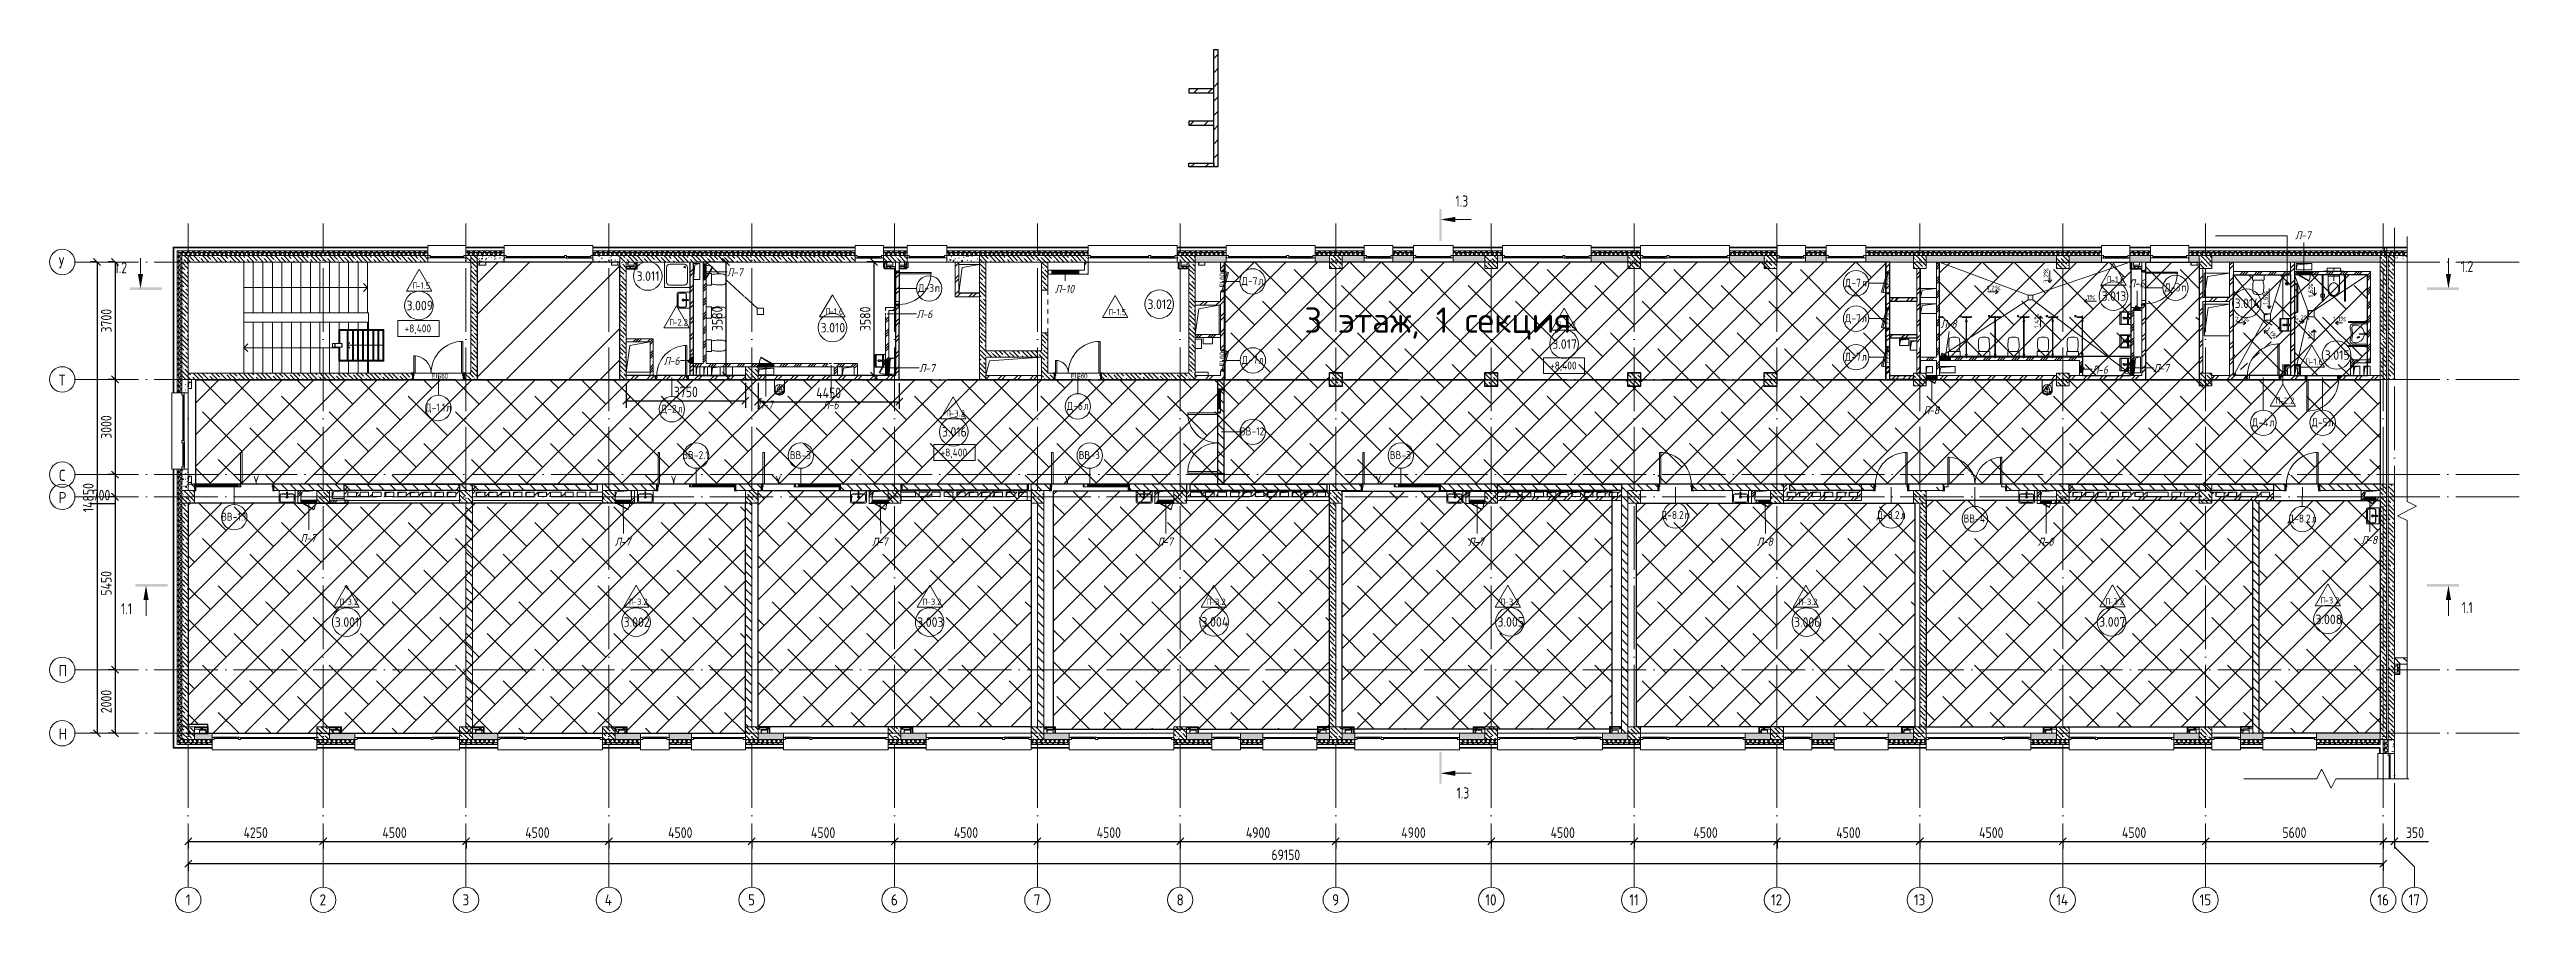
# Model space of a CAD drawing. Header units: millimetres. Extents: x -68946 to 690821, y -552984 to 293768.
# Drawn here: x -7558 to 70472, y -221364 to -194171 of the extents above; entities that cross this region are included whole.
import ezdxf

# ---------------------------------------------------------------- set-up
doc = ezdxf.new("R2010")
doc.units = ezdxf.units.MM
for name, pattern in [('ADSK_Линия сетки', [2500, 2000, -250, 0, -250]), ('ADSK_Невидимые', [500, 300, -200]), ('ADSK_Скрыто', [600, 300, -300]), ('Штрих короткий', [300, 150, -150])]:
    doc.linetypes.add(name, pattern=pattern)
doc.layers.get('Defpoints').update_dxf_attribs({"color": 250})
for name, color, linetype, lineweight in [('0) блоки', 250, 'Continuous', 25), ('1.1) Стяжка 5 вып.', 30, 'Continuous', 30), ('1.3) Звуко-изол           5 вып.', 90, 'Continuous', 30), ('A-____-____-DIMS', 250, 'Continuous', 9), ('A-____-NOTE-TEXT', 250, 'Continuous', 9), ('A-AREA-____-IDEN', 250, 'Continuous', 9), ('A-DETL-____-HDLN', 250, 'ADSK_Невидимые', 9), ('A-DETL-____-OTLN', 250, 'Continuous', 5), ('A-DETL-____-THIN', 250, 'Continuous', 9), ('A-DETL-GENF-OTLN', 250, 'Continuous', 5), ('A-DOOR-____-IDEN', 250, 'Continuous', 9), ('A-DOOR-____-MCUT', 250, 'Continuous', 5), ('A-DOOR-____-OTLN', 250, 'Continuous', 5), ('A-DOOR-FRAM-MCUT', 250, 'Continuous', 5), ('A-DOOR-FRAM-OTLN', 250, 'Continuous', 5), ('A-DOOR-GLAZ-MCUT', 250, 'Continuous', 5), ('A-FLOR-____-IDEN', 250, 'Continuous', 9), ('A-FLOR-____-OTLN', 250, 'Continuous', 9), ('A-GENM-____-HDLN', 250, 'ADSK_Невидимые', 9), ('A-GENM-____-MCUT', 250, 'Continuous', 25), ('A-GENM-____-OTLN', 250, 'Continuous', 9), ('A-GLAZ-____-MCUT', 250, 'Continuous', 9), ('A-GLAZ-____-OTLN', 250, 'Continuous', 5), ('A-WALL-____-MCUT', 250, 'Continuous', 13), ('A-WALL-____-PATT', 250, 'Continuous', 13), ('A-WALL-FNSH-MCUT', 250, 'Continuous', 13), ('G-____-____-DIMS', 250, 'Continuous', 9), ('G-____-____-SYMB', 250, 'ADSK_Скрыто', 9), ('G-____-____-TEXT', 250, 'Continuous', 9), ('G-XREF-____-OTLN', 250, 'Continuous', 9), ('I-WALL-____-OTLN', 250, 'Continuous', 9), ('P-SANR-FIXT-HDLN', 250, 'ADSK_Невидимые', 5), ('P-SANR-FIXT-OTLN', 250, 'Continuous', 9), ('S-COLS-____-MCUT', 250, 'Continuous', 25), ('S-COLS-____-OTLN', 250, 'Continuous', 9), ('S-GRID-____-IDEN', 250, 'Continuous', 9), ('S-GRID-____-OTLN', 250, 'Continuous', 9), ('S-STRS-____-OTLN', 250, 'Continuous', 5)]:
    doc.layers.add(name, color=color, linetype=linetype, lineweight=lineweight)
doc.styles.add('Arial Narrow', font='ARIALN.TTF', dxfattribs={"width": 0.9, "height": 150})
doc.styles.add('GOST Common', font='', dxfattribs={"width": 0.9, "height": 350})
doc.styles.add('GOST Common_1', font='', dxfattribs={"width": 0.9, "height": 250})
doc.styles.add('GOST Common_2', font='', dxfattribs={"width": 0.8, "height": 350})
doc.styles.add('ISOCPEUR_1', font='isocpeur.ttf', dxfattribs={"width": 0.9, "height": 250})
doc.styles.add('ISOCPEUR_2', font='isocpeur.ttf', dxfattribs={"height": 160})
doc.styles.add('ISOCPEUR_3', font='isocpeur.ttf', dxfattribs={"height": 250})
doc.styles.add('ISOCPEUR_6', font='isocpeur.ttf', dxfattribs={"height": 3.5})
doc.styles.add('ISOCPEUR_I', font='isocpeui.ttf', dxfattribs={"width": 0.9, "height": 12.5})
doc.styles.get("Standard").update_dxf_attribs({"font": 'ГОСТ тип А.ttf'})
doc.styles.get('GOST Common').set_extended_font_data('GOST Common')
doc.styles.get('GOST Common_1').set_extended_font_data('GOST Common')
doc.styles.get('GOST Common_2').set_extended_font_data('GOST Common')
doc.dimstyles.new('А3', dxfattribs={"dimtxt": 333, "dimasz": 222, "dimexe": 222, "dimexo": 111, "dimgap": 111, "dimtad": 1, "dimtoh": 1, "dimdec": 0, "dimrnd": 0.0015, "dimzin": 0, "dimdsep": 46, "dimtxsty": 'Standard', "dimblk": 'OBLIQUE', "dimcen": 0, "dimclrd": 7, "dimclre": 7, "dimclrt": 7, "dimadec": 0, "dimazin": 0, "dimtfac": 1, "dimtdec": 0, "dimtofl": 0, "dimtmove": 0, "dimatfit": 3, "dimfxl": 1, "dimtolj": 1, "dimtzin": 0, "dimarcsym": 0})
pattern_1 = [(135, (-3188.22, -259241.39), (-141.42136, -141.42136), [])]
pattern_2 = [(45, (-3188.22, -259241.4), (-251.4472, 251.4472), []), (45, (-3188.22, -258860.4), (-251.4472, 251.4472), [])]
pattern_3 = [(135, (1751.41, 164.685), (-14.14214, -14.14214), []), (225, (1751.41, 164.685), (14.14214, -14.14214), [])]
pattern_4 = [(45, (-371.384, 164.685), (-14.1421, 14.1421), []), (135, (-371.384, 164.685), (-14.1421, -14.1421), [])]
pattern_5 = [(135, (1951.41, 124.685), (-14.14214, -14.14214), []), (225, (1951.41, 124.685), (14.14214, -14.14214), [])]
pattern_6 = [(45, (-171.384, 124.685), (-14.1421, 14.1421), []), (135, (-171.384, 124.685), (-14.1421, -14.1421), [])]
pattern_7 = [(45, (-3188.22, -259241.4), (-224.5064, 224.5064), []), (45, (-3108.85, -259241.4), (0, 449.0128), []), (45, (-3267.6, -259241.4), (0, 449.0128), [])]
pattern_8 = [(135, (1751.41, 124.685), (-14.14214, -14.14214), []), (225, (1751.41, 124.685), (14.14214, -14.14214), [])]
pattern_9 = [(45, (-371.384, 124.685), (-14.1421, 14.1421), []), (135, (-371.384, 124.685), (-14.1421, -14.1421), [])]
pattern_10 = [(135, (1051.41, 164.685), (-14.1421, -14.1421), []), (225, (1051.41, 164.685), (14.1421, -14.1421), [])]
pattern_11 = [(45, (-1071.384, 164.685), (-14.1421, 14.1421), []), (135, (-1071.384, 164.685), (-14.1421, -14.1421), [])]
pattern_12 = [(135, (-3188.22, -259241.39), (-84.85281, -84.85281), []), (225, (-3188.22, -259241.39), (84.85281, -84.85281), [])]
pattern_13 = [(45, (-3188.22, -259241.39), (-70.71068, 70.71068), []), (135, (-3188.22, -259241.39), (-70.71068, -70.71068), [])]
pattern_14 = [(135, (-3188.22, -259241.39), (-142.5612, -142.5612), []), (135, (-3045.66, -259241.39), (-142.5612, -142.5612), [252.016, -50.403, 3.353, -47.05])]
pattern_15 = [(50, (-3188.22, -259241.4), (364.3679, -31.8783), [38.1, -419.1]), (355, (-3188.22, -259241.4), (-70.4859, 382.1133), [30.48, -335.28]), (100.451, (-3157.86, -259244.05), (293.885, 350.2334), [32.38, -356.18]), (46.184, (-3188.22, -259139.8), (542.1585, -84.0858), [57.15, -628.65]), (96.636, (-3143.04, -259146.8), (474.805, 494.8554), [48.57, -534.27]), (351.184, (-3188.2, -259139.8), (474.8102, 494.85), [45.72, -502.92]), (21, (-3137.42, -259165.2), (303.2285, -204.5305), [38.1, -419.1]), (326, (-3137.42, -259165.2), (123.6039, 368.376), [30.48, -335.28]), (71.451, (-3112.15, -259182.23), (426.8341, 163.8427), [32.38, -356.18]), (37.5, (-3188.22, -259241.39), (6.17665, 169.11015), [16.764, -314.452, 16.764, -323.596, -336.55]), (37.5, (-3188.22, -259241.39), (6.17665, 169.11015), [-671.576, 16.764, -319.786]), (7.5, (-3188.22, -259241.39), (133.63888, 200.3615), [16.764, -177.292, 16.764, -306.832, -128.27]), (7.5, (-3188.22, -259241.39), (133.63888, 200.3615), [-517.652, 16.764, -111.506]), (327.5, (-3301.51, -259241.39), (271.18182, -11.45836), [16.764, -110.236, 16.764, -379.476, -525.78]), (327.5, (-3301.51, -259241.39), (271.18182, -11.45836), [-523.24, 16.764, -509.016]), (317.5, (-3352.3, -259241.4), (296.2585, 50.85285), [16.764, -148.336, 16.764, -246.38, -373.38]), (317.5, (-3352.3, -259241.4), (296.2585, 50.85285), [-428.244, 16.764, -356.616])]
pattern_16 = [(45, (-3188.22, -259241.39), (-141.42136, 141.42136), []), (135, (-3188.22, -259241.39), (-141.42136, -141.42136), [])]
pattern_17 = [(45, (125, 0), (-22.6274, 22.6274), [])]

msp = doc.modelspace()

# ---------------------------------------------------------------- texts
at = {"layer": 'A-AREA-____-IDEN', "color": 18, "true_color": 0x000000, "char_height": 300, "attachment_point": 1, "style": 'ISOCPEUR_1'}
for s, insert, width in [('3.011', (10933.3819, -201159.7429), 564.388), ('3.009', (3686.5791, -202087.9659), 654.177), ('3.012', (27028.3513, -202046.2418), 609.2825), ('3.013', (57085.7158, -201790.5696), 609.2825), ('3.014', (61276.6327, -202016.3257), 628.523), ('3.010', (16732.1343, -202786.1318), 609.2825), ('3.017', (39781.0806, -203302.6708), 609.2825), ('3.015', (64115.593, -203648.1737), 609.2825), ('3.016', (20554.423, -206068.9283), 609.2825), ('3.001', (1427.6654, -212063.422), 609.2825), ('3.002', (10527.0369, -212063.422), 654.177), ('3.003', (19775.3056, -212063.422), 654.177), ('3.004', (28731.0862, -212056.422), 673.4175), ('3.005', (38056.2075, -212056.422), 654.177), ('3.006', (47397.3365, -212063.422), 654.177), ('3.007', (57010.337, -212056.422), 654.177), ('3.008', (63824.0817, -211979.9922), 654.177)]:
    msp.add_mtext(s, dxfattribs=dict(at, insert=insert, width=width))
at = {"layer": 'A-DOOR-____-IDEN', "color": 18, "true_color": 0x000000, "attachment_point": 1}
for s, insert, char_height, width, style in [('\\fISOCPEUR|b0|i1|c204|p34|;\\W.9;Л', (63184.9957, -199898.5639), 250, 223.670812, 'ISOCPEUR_I'), ('-7', (63369.5425, -199898.5639), 250, 404.0505, 'ISOCPEUR_I'), ('\\fISOCPEUR|b0|i1|c204|p34|;\\W.9;Л', (13784.1106, -201064.9742), 250, 223.670812, 'ISOCPEUR_I'), ('-7', (13968.6575, -201064.9742), 250, 404.0505, 'ISOCPEUR_I'), ('\\fGOST Common|b0|i0|c204|p34|;\\W.9;Д', (19805.7189, -201560.9386), 250, 245.316375, 'GOST Common_1'), ('-3', (20008.1252, -201560.9386), 250, 389.620125, 'GOST Common_1'), ('\\fGOST Common|b0|i0|c204|p34|;\\W.9;п', (20329.5939, -201560.9386), 250, 194.810062, 'GOST Common_1'), ('\\fISOCPEUR|b0|i1|c204|p34|;\\W.9;Л', (24114.068, -201590.035), 250, 223.670812, 'ISOCPEUR_I'), ('-10', (24298.6149, -201590.035), 250, 548.35425, 'ISOCPEUR_I'), ('\\fGOST Common|b0|i0|c204|p34|;\\W.9;Д', (29995.2615, -201335.9386), 250, 245.316375, 'GOST Common_1'), ('-7', (30197.6678, -201335.9386), 250, 389.620125, 'GOST Common_1'), ('\\fGOST Common|b0|i0|c204|p34|;\\W.9;л', (30519.1365, -201335.9386), 250, 194.810062, 'GOST Common_1'), ('\\fGOST Common|b0|i0|c204|p34|;\\W.9;Д', (49005.7579, -201395.9386), 250, 245.316375, 'GOST Common_1'), ('-7', (49208.1641, -201395.9386), 250, 389.620125, 'GOST Common_1'), ('\\fGOST Common|b0|i0|c204|p34|;\\W.9;л', (49529.6329, -201395.9386), 250, 194.810062, 'GOST Common_1'), ('\\fISOCPEUR|b0|i1|c204|p34|;\\W.9;Л', (57941.9002, -201415.035), 250, 223.670812, 'ISOCPEUR_I'), ('-6', (58126.4471, -201415.035), 250, 404.0505, 'ISOCPEUR_I'), ('\\fGOST Common|b0|i0|c204|p34|;\\W.9;Д', (59070.7189, -201540.9386), 250, 245.316375, 'GOST Common_1'), ('-3', (59273.1252, -201540.9386), 250, 389.620125, 'GOST Common_1'), ('\\fGOST Common|b0|i0|c204|p34|;\\W.9;п', (59594.5939, -201540.9386), 250, 194.810062, 'GOST Common_1'), ('\\fISOCPEUR|b0|i1|c204|p34|;\\W.9;Л', (19751.7763, -202385.0344), 250, 223.670812, 'ISOCPEUR_I'), ('-6', (19936.3232, -202385.0344), 250, 404.0505, 'ISOCPEUR_I'), ('\\fGOST Common|b0|i0|c204|p34|;\\W.9;Д', (49005.7579, -202510.9386), 250, 245.316375, 'GOST Common_1'), ('-7', (49208.1641, -202510.9386), 250, 389.620125, 'GOST Common_1'), ('\\fGOST Common|b0|i0|c204|p34|;\\W.9;л', (49529.6329, -202510.9386), 250, 194.810062, 'GOST Common_1'), ('\\fISOCPEUR|b0|i1|c204|p34|;\\W.9;Л', (52016.0762, -202695.035), 250, 223.670812, 'ISOCPEUR_I'), ('-8', (52200.6231, -202695.035), 250, 404.0505, 'ISOCPEUR_I'), ('EIS60', (4470.8189, -204386.2401), 150, 526.708687, 'Arial Narrow'), ('\\fISOCPEUR|b0|i1|c204|p34|;\\W.9;Л', (11789.6993, -203855.0344), 250, 223.670812, 'ISOCPEUR_I'), ('-6', (11974.2462, -203855.0344), 250, 404.0505, 'ISOCPEUR_I'), ('\\fISOCPEUR|b0|i1|c204|p34|;\\W.9;Л', (19839.4189, -204085.0344), 250, 223.670812, 'ISOCPEUR_I'), ('-7', (20023.9658, -204085.0344), 250, 404.0505, 'ISOCPEUR_I'), ('EIS60', (24615.8189, -204386.2401), 150, 526.708687, 'Arial Narrow'), ('\\fGOST Common|b0|i0|c204|p34|;\\W.9;Д', (30005.2615, -203825.9386), 250, 245.316375, 'GOST Common_1'), ('-7', (30207.6678, -203825.9386), 250, 389.620125, 'GOST Common_1'), ('\\fGOST Common|b0|i0|c204|p34|;\\W.9;л', (30529.1365, -203825.9386), 250, 194.810062, 'GOST Common_1'), ('\\fGOST Common|b0|i0|c204|p34|;\\W.9;Д', (49005.7579, -203725.9386), 250, 245.316375, 'GOST Common_1'), ('-7', (49208.1641, -203725.9386), 250, 389.620125, 'GOST Common_1'), ('\\fGOST Common|b0|i0|c204|p34|;\\W.9;л', (49529.6329, -203725.9386), 250, 194.810062, 'GOST Common_1'), ('\\fISOCPEUR|b0|i1|c204|p34|;\\W.9;Л', (56787.2057, -204135.0344), 250, 223.670812, 'ISOCPEUR_I'), ('-6', (56971.7525, -204135.0344), 250, 404.0505, 'ISOCPEUR_I'), ('\\fISOCPEUR|b0|i1|c204|p34|;\\W.9;Л', (58718.2081, -204085.0344), 250, 223.670812, 'ISOCPEUR_I'), ('-7', (58902.755, -204085.0344), 250, 404.0505, 'ISOCPEUR_I'), ('\\fGOST Common|b0|i0|c204|p34|;\\W.9;Д', (4280.4689, -205325.938), 250, 245.316375, 'GOST Common_1'), ('-1.1', (4482.8752, -205325.938), 250, 548.35425, 'GOST Common_1'), ('\\fGOST Common|b0|i0|c204|p34|;\\W.9;л', (4935.3127, -205325.938), 250, 194.810062, 'GOST Common_1'), ('\\fGOST Common|b0|i0|c204|p34|;\\W.9;Д', (11700.7189, -205365.938), 250, 245.316375, 'GOST Common_1'), ('-2', (11903.1252, -205365.938), 250, 389.620125, 'GOST Common_1'), ('\\fGOST Common|b0|i0|c204|p34|;\\W.9;л', (12224.5939, -205365.938), 250, 194.810062, 'GOST Common_1'), ('\\fISOCPEUR|b0|i1|c204|p34|;\\W.9;Л', (14734.9957, -205240.0344), 250, 223.670812, 'ISOCPEUR_I'), ('-7', (14919.5425, -205240.0344), 250, 404.0505, 'ISOCPEUR_I'), ('\\fISOCPEUR|b0|i1|c204|p34|;\\W.9;Л', (16799.4189, -205245.5109), 250, 223.670812, 'ISOCPEUR_I'), ('-6', (16983.9658, -205245.5109), 250, 404.0505, 'ISOCPEUR_I'), ('\\fGOST Common|b0|i0|c204|p34|;\\W.9;Д', (24491.1763, -205275.9383), 250, 245.316375, 'GOST Common_1'), ('-6', (24693.5826, -205275.9383), 250, 389.620125, 'GOST Common_1'), ('\\fGOST Common|b0|i0|c204|p34|;\\W.9;л', (25015.0513, -205275.9383), 250, 194.810062, 'GOST Common_1'), ('\\fISOCPEUR|b0|i1|c204|p34|;\\W.9;Л', (51465.9484, -205413.6591), 250, 223.670812, 'ISOCPEUR_I'), ('-8', (51650.4953, -205413.6591), 250, 404.0505, 'ISOCPEUR_I'), ('\\fGOST Common|b0|i0|c204|p34|;\\W.9;Д', (61827.1689, -205794.3538), 250, 245.316375, 'GOST Common_1'), ('-4', (62029.5752, -205794.3538), 250, 411.265687, 'GOST Common_1'), ('\\fGOST Common|b0|i0|c204|p34|;\\W.9;л', (62368.9033, -205794.3538), 250, 194.810062, 'GOST Common_1'), ('\\fGOST Common|b0|i0|c204|p34|;\\W.9;Д', (63705.7414, -205794.3538), 250, 245.316375, 'GOST Common_1'), ('-5', (63908.1477, -205794.3538), 250, 389.620125, 'GOST Common_1'), ('\\fGOST Common|b0|i0|c204|p34|;\\W.9;л', (64229.6164, -205794.3538), 250, 194.810062, 'GOST Common_1'), ('ВВ', (29941.3189, -206075.9383), 250, 447.341625, 'GOST Common_1'), ('-12', (30310.4127, -206075.9383), 250, 526.708687, 'GOST Common_1'), ('ВВ', (12373.9409, -206825.9386), 250, 447.341625, 'GOST Common_1'), ('-2.1', (12743.0346, -206825.9386), 250, 606.07575, 'GOST Common_1'), ('ВВ', (15763.0189, -206825.9386), 250, 447.341625, 'GOST Common_1'), ('-3', (16132.1127, -206825.9386), 250, 389.620125, 'GOST Common_1'), ('ВВ', (24863.0189, -206825.9386), 250, 447.341625, 'GOST Common_1'), ('-3', (25232.1127, -206825.9386), 250, 389.620125, 'GOST Common_1'), ('ВВ', (34662.997, -206825.9386), 250, 447.341625, 'GOST Common_1'), ('-3', (35032.0908, -206825.9386), 250, 389.620125, 'GOST Common_1'), ('ВВ', (-2152.703, -208767.6793), 250, 447.341625, 'GOST Common_1'), ('-1.1', (-1783.6092, -208767.6793), 250, 548.35425, 'GOST Common_1'), ('\\fGOST Common|b0|i0|c204|p34|;\\W.9;Д', (43202.7689, -208713.1766), 250, 245.316375, 'GOST Common_1'), ('-8.2', (43405.1752, -208713.1766), 250, 663.79725, 'GOST Common_1'), ('\\fGOST Common|b0|i0|c204|p34|;\\W.9;п', (43952.8627, -208713.1766), 250, 194.810062, 'GOST Common_1'), ('\\fGOST Common|b0|i0|c204|p34|;\\W.9;Д', (50002.8079, -208713.1766), 250, 245.316375, 'GOST Common_1'), ('-8.2', (50205.2141, -208713.1766), 250, 663.79725, 'GOST Common_1'), ('\\fGOST Common|b0|i0|c204|p34|;\\W.9;л', (50752.9016, -208713.1766), 250, 194.810062, 'GOST Common_1'), ('ВВ', (52739.0189, -208825.9386), 250, 447.341625, 'GOST Common_1'), ('-4', (53108.1127, -208825.9386), 250, 411.265687, 'GOST Common_1'), ('\\fGOST Common|b0|i0|c204|p34|;\\W.9;Д', (62952.7689, -208825.9386), 250, 245.316375, 'GOST Common_1'), ('-8.2', (63155.1752, -208825.9386), 250, 663.79725, 'GOST Common_1'), ('\\fGOST Common|b0|i0|c204|p34|;\\W.9;л', (63702.8627, -208825.9386), 250, 194.810062, 'GOST Common_1'), ('\\fISOCPEUR|b0|i1|c204|p34|;\\W.9;Л', (335.1915, -209441.7758), 250, 223.670812, 'ISOCPEUR_I'), ('-7', (519.7384, -209441.7758), 250, 404.0505, 'ISOCPEUR_I'), ('\\fISOCPEUR|b0|i1|c204|p34|;\\W.9;Л', (10249.3359, -209554.5115), 250, 223.670812, 'ISOCPEUR_I'), ('-7', (10433.8827, -209554.5115), 250, 404.0505, 'ISOCPEUR_I'), ('\\fISOCPEUR|b0|i1|c204|p34|;\\W.9;Л', (18349.9958, -209554.5115), 250, 223.670812, 'ISOCPEUR_I'), ('-7', (18534.5426, -209554.5115), 250, 404.0505, 'ISOCPEUR_I'), ('\\fISOCPEUR|b0|i1|c204|p34|;\\W.9;Л', (27334.7935, -209554.5115), 250, 223.670812, 'ISOCPEUR_I'), ('-7', (27519.3404, -209554.5115), 250, 404.0505, 'ISOCPEUR_I'), ('\\fISOCPEUR|b0|i1|c204|p34|;\\W.9;Л', (37134.3927, -209554.5115), 250, 223.670812, 'ISOCPEUR_I'), ('-7', (37318.9396, -209554.5115), 250, 404.0505, 'ISOCPEUR_I'), ('\\fISOCPEUR|b0|i1|c204|p34|;\\W.9;Л', (46224.397, -209554.5109), 250, 223.670812, 'ISOCPEUR_I'), ('-8', (46408.9439, -209554.5109), 250, 404.0505, 'ISOCPEUR_I'), ('\\fISOCPEUR|b0|i1|c204|p34|;\\W.9;Л', (55074.4189, -209554.5109), 250, 223.670812, 'ISOCPEUR_I'), ('-8', (55258.9658, -209554.5109), 250, 404.0505, 'ISOCPEUR_I'), ('\\fISOCPEUR|b0|i1|c204|p34|;\\W.9;Л', (65265.9869, -209500.035), 250, 223.670812, 'ISOCPEUR_I'), ('-8', (65450.5337, -209500.035), 250, 404.0505, 'ISOCPEUR_I')]:
    msp.add_mtext(s, dxfattribs=dict(at, insert=insert, char_height=char_height, width=width, style=style))
at = {"layer": 'A-DOOR-____-IDEN', "color": 18, "true_color": 0x000000, "char_height": 150, "width": 447.341625, "attachment_point": 1, "rotation": 90, "style": 'Arial Narrow'}
for insert in [(29306.6278, -201664.4966), (50271.6668, -201724.4966), (50271.6668, -202839.4966), (29306.6278, -204154.4966), (50271.6668, -204054.4966)]:
    msp.add_mtext('EI 60', dxfattribs=dict(at, insert=insert))
at = {"layer": 'A-FLOR-____-IDEN', "color": 18, "true_color": 0x000000, "char_height": 200, "attachment_point": 1, "style": 'ISOCPEUR_2'}
for s, insert, width in [('\\fISOCPEUR|b0|i0|c204|p34|;\\W.7;П', (3881.5552, -201508.6904), 140.295312), ('-1.5', (3997.3104, -201508.6904), 381.60325), ('\\fISOCPEUR|b0|i0|c204|p34|;\\W.7;П', (57256.2142, -201320.5622), 140.295312), ('-1.6', (57371.9694, -201320.5622), 381.60325), ('\\fISOCPEUR|b0|i0|c204|p34|;\\W.7;П', (11968.5657, -202667.256), 140.295312), ('-2.2', (12084.3209, -202667.256), 420.885937), ('\\fISOCPEUR|b0|i0|c204|p34|;\\W.7;П', (16898.0677, -202324.7069), 140.295312), ('-1.6', (17013.8229, -202324.7069), 381.60325), ('\\fISOCPEUR|b0|i0|c204|p34|;\\W.7;П', (25806.5414, -202345.0028), 140.295312), ('-1.5', (25922.2966, -202345.0028), 381.60325), ('\\fISOCPEUR|b0|i0|c204|p34|;\\W.7;П', (39932.7874, -202743.1188), 140.295312), ('-3.2', (40048.5426, -202743.1188), 420.885937), ('\\fISOCPEUR|b0|i0|c204|p34|;\\W.7;П', (63506.5983, -203908.5197), 140.295312), ('-1.6', (63622.3535, -203908.5197), 381.60325), ('\\fISOCPEUR|b0|i0|c204|p34|;\\W.7;П', (62576.7376, -205135.5064), 140.295312), ('-2.2', (62692.4928, -205135.5064), 420.885937), ('\\fISOCPEUR|b0|i0|c204|p34|;\\W.7;П', (20690.9356, -205536.107), 140.295312), ('-3.2', (20806.6908, -205536.107), 420.885937), ('\\fISOCPEUR|b0|i0|c204|p34|;\\W.7;П', (63990.4315, -211427.213), 140.295312), ('-3.2', (64106.1867, -211427.213), 420.885937), ('\\fISOCPEUR|b0|i0|c204|p34|;\\W.7;П', (1574.9113, -211475.2463), 140.295312), ('-3.2', (1690.6665, -211475.2463), 420.885937), ('\\fISOCPEUR|b0|i0|c204|p34|;\\W.7;П', (10697.589, -211475.2463), 140.295312), ('-3.2', (10813.3442, -211475.2463), 420.885937), ('\\fISOCPEUR|b0|i0|c204|p34|;\\W.7;П', (19950.533, -211475.2463), 140.295312), ('-3.2', (20066.2883, -211475.2463), 420.885937), ('\\fISOCPEUR|b0|i0|c204|p34|;\\W.7;П', (28902.3996, -211475.2463), 140.295312), ('-3.2', (29018.1548, -211475.2463), 420.885937), ('\\fISOCPEUR|b0|i0|c204|p34|;\\W.7;П', (38159.5127, -211475.2463), 140.295312), ('-3.2', (38275.2679, -211475.2463), 420.885937), ('\\fISOCPEUR|b0|i0|c204|p34|;\\W.7;П', (47548.3271, -211475.2463), 140.295312), ('-3.2', (47664.0823, -211475.2463), 420.885937), ('\\fISOCPEUR|b0|i0|c204|p34|;\\W.7;П', (57209.7347, -211464.2023), 140.295312), ('-3.2', (57325.4899, -211464.2023), 420.885937)]:
    msp.add_mtext(s, dxfattribs=dict(at, insert=insert, width=width))
at = {"layer": 'G-____-____-DIMS', "color": 18, "true_color": 0x000000, "char_height": 150, "attachment_point": 1, "line_spacing_factor": 1.149209, "style": 'ISOCPEUR_3'}
for s, insert, width, rotation in [('3,2%', (55262.8894, -201533.2903), 512.730909, 90), ('1,6%', (62175.4354, -202213.5696), 476.8756, 90), ('1,6%', (63596.8274, -201986.6241), 476.8756, 90), ('1,4%', (54967.9791, -202949.9074), 494.803255, 90), ('3,1%', (62347.1088, -202878.3585), 476.8756, 311.887989545), ('1%', (63587.8139, -203298.2541), 288.635232, 90)]:
    msp.add_mtext(s, dxfattribs=dict(at, insert=insert, width=width, rotation=rotation))
at = {"layer": 'G-____-____-DIMS', "color": 18, "true_color": 0x000000, "attachment_point": 1}
for s, insert, char_height, width, line_spacing_factor, style in [('1,2%', (53467.9123, -201611.6814), 150, 476.8756, 1.149209, 'ISOCPEUR_3'), ('1%', (56615.5509, -201907.1743), 150, 288.635232, 1.149209, 'ISOCPEUR_3'), ('+8,400', (3625.8385, -202834.1861), 250, 1055.976244, 1.022761, 'GOST Common_1'), ('2,1%', (61292.4207, -202592.0547), 150, 476.8756, 1.149209, 'ISOCPEUR_3'), ('4,2%', (63163.6069, -202550.1831), 150, 530.658563, 1.149209, 'ISOCPEUR_3'), ('1,1%', (64383.9218, -202587.4197), 150, 441.020292, 1.149209, 'ISOCPEUR_3'), ('+8,400', (39712.5703, -204004.6077), 250, 1055.976244, 1.022761, 'GOST Common_1'), ('+8,400', (20512.3323, -206743.4202), 250, 1055.976244, 1.022761, 'GOST Common_1')]:
    msp.add_mtext(s, dxfattribs=dict(at, insert=insert, char_height=char_height, width=width, line_spacing_factor=line_spacing_factor, style=style))
at = {"layer": 'G-____-____-SYMB', "linetype": 'Continuous', "char_height": 350, "attachment_point": 1, "style": 'GOST Common_2'}
for s, insert, width in [('1.3', (36732.7548, -198771.106), 506.6665), ('1.2', (-5508.521, -200868.8819), 513.08), ('1.2', (68401.8773, -200834.0827), 513.08), ('1.1', (-5302.9312, -211616.5501), 436.118), ('1.1', (68433.4773, -211581.7509), 436.118), ('1.3', (36767.554, -217423.3388), 506.6665)]:
    msp.add_mtext(s, dxfattribs=dict(at, insert=insert, width=width))
at = {"layer": 'G-____-____-TEXT', "color": 7, "insert": (31971.3488, -202296.5622), "char_height": 800, "width": 18169.734652, "attachment_point": 1, "style": 'ISOCPEUR_6'}
msp.add_mtext('3 этаж, 1 секция', dxfattribs=at)
at = {"layer": 'S-GRID-____-IDEN', "color": 18, "true_color": 0x000000, "char_height": 350, "attachment_point": 1, "style": 'GOST Common'}
for s, insert, width in [('\\fGOST Common|b0|i0|c204|p34|;\\W.9;У', (-7271.0978, -200713.8017), 310.253062), ('\\fGOST Common|b0|i0|c204|p34|;\\W.9;Т', (-7271.0978, -204413.8017), 310.253062), ('\\fGOST Common|b0|i0|c204|p34|;\\W.9;С', (-7256.2478, -207413.8017), 274.177125), ('\\fGOST Common|b0|i0|c204|p34|;\\W.9;Р', (-7271.0978, -208113.8017), 310.253062), ('\\fGOST Common|b0|i0|c204|p34|;\\W.9;П', (-7271.0978, -213563.8017), 310.253062), ('\\fGOST Common|b0|i0|c204|p34|;\\W.9;Н', (-7271.0978, -215563.8017), 310.253062), ('\\fGOST Common|b0|i0|c204|p34|;\\W.9;1', (-3266.4543, -220791.1996), 187.594875), ('\\fGOST Common|b0|i0|c204|p34|;\\W.9;2', (947.9957, -220791.1996), 274.177125), ('\\fGOST Common|b0|i0|c204|p34|;\\W.9;3', (5450.6957, -220791.1996), 266.961937), ('\\fGOST Common|b0|i0|c204|p34|;\\W.9;4', (9933.1457, -220791.1996), 310.253062), ('\\fGOST Common|b0|i0|c204|p34|;\\W.9;5', (14447.9957, -220791.1996), 274.177125), ('\\fGOST Common|b0|i0|c204|p34|;\\W.9;6', (18947.9957, -220791.1996), 274.177125), ('\\fGOST Common|b0|i0|c204|p34|;\\W.9;7', (23447.9957, -220791.1996), 274.177125), ('\\fGOST Common|b0|i0|c204|p34|;\\W.9;8', (27947.9957, -220791.1996), 274.177125), ('\\fGOST Common|b0|i0|c204|p34|;\\W.9;9', (32847.9957, -220791.1996), 274.177125), ('10', (37670.5957, -220791.1996), 461.772), ('11', (42206.1457, -220791.1996), 375.18975), ('12', (46670.5957, -220791.1996), 461.772), ('13', (51173.2957, -220791.1996), 454.556812), ('14', (55655.7457, -220791.1996), 497.847937), ('15', (60170.5957, -220791.1996), 461.772), ('16', (65770.5957, -220791.1996), 461.772), ('17', (66755.5957, -220791.1996), 461.772)]:
    msp.add_mtext(s, dxfattribs=dict(at, insert=insert, width=width))

# ---------------------------------------------------------------- blocks, each defined once
blk = doc.blocks.new('Дверь_СКБ_1Ст_Внутренняя - Д-8_2л_1100x2100h_Кабинет директора_ Канцелярия_ Бухгалтерия_ Кабинеты заместителей директора_ Кабинет организатора внеклассной и внешкольной 2-42643613-АР1_Маркировочный план 3 этажа')
at = {"layer": 'A-DOOR-____-OTLN'}
h = blk.add_hatch(dxfattribs=at)
h.set_pattern_fill('FP_3', color=256, style=0, pattern_type=2)
h.set_pattern_definition(pattern_3)
h.paths.add_polyline_path([(537.5, -100), (562.5, -100), (562.5, 100), (537.5, 100), (537.5, 95.5)])
at = {"layer": 'A-DOOR-FRAM-OTLN'}
h = blk.add_hatch(dxfattribs=at)
h.set_pattern_fill('FP_4', color=256, style=0, pattern_type=2)
h.set_pattern_definition(pattern_4)
h.paths.add_polyline_path([(-512.5, -100), (-512.5, 100), (-537.5, 100), (-537.5, -100)])
at = {"layer": 'A-DOOR-____-MCUT'}
for p, q in [((512.5, 1100), (472.5, 1100)), ((472.5, 1100), (472.5, 100)), ((512.5, 100), (512.5, 1100)), ((472.5, 100), (512.5, 100))]:
    blk.add_line(p, q, dxfattribs=at)
at = {"layer": 'A-DOOR-____-OTLN'}
blk.add_arc((512.5, 100), 1000, 90, 180, dxfattribs=at)
at = {"layer": 'A-DOOR-FRAM-MCUT'}
for p, q in [((-497.5, 108), (-567.5, 108)), ((-567.5, 108), (-567.5, 100)), ((-567.5, 100), (-497.5, 100)), ((-512.5, 100), (-537.5, 100)), ((-537.5, 100), (-537.5, -100)), ((-487.5, 100), (-512.5, 100)), ((-512.5, 100), (-512.5, 20)), ((-512.5, -100), (-512.5, 100)), ((-497.5, 100), (-512.5, 100)), ((-512.5, 100), (-512.5, 99)), ((-512.5, 99), (-497.5, 99)), ((-512.5, 20), (-477.5, 20)), ((-497.5, 20), (-512.5, 20)), ((-512.5, 20), (-512.5, -100)), ((-497.5, 100), (-497.5, 108)), ((-497.5, 99), (-497.5, 100)), ((-497.5, -100), (-497.5, 20)), ((-487.5, 60), (-487.5, 100)), ((-477.5, 60), (-487.5, 60)), ((-477.5, 20), (-477.5, 60)), ((512.5, 60), (502.5, 60)), ((502.5, 60), (502.5, 20)), ((502.5, 20), (537.5, 20)), ((512.5, 100), (512.5, 60)), ((537.5, 100), (512.5, 100)), ((592.5, 108), (522.5, 108)), ((522.5, 108), (522.5, 100)), ((537.5, 100), (522.5, 100)), ((522.5, 100), (522.5, 99)), ((522.5, 100), (592.5, 100)), ((522.5, 99), (537.5, 99)), ((537.5, 20), (522.5, 20)), ((522.5, 20), (522.5, -100)), ((537.5, 20), (537.5, 100)), ((562.5, 100), (537.5, 100)), ((537.5, 100), (537.5, -100)), ((537.5, 99), (537.5, 100)), ((537.5, -100), (537.5, 20)), ((562.5, -100), (562.5, 100)), ((592.5, 100), (592.5, 108)), ((-497.5, -100), (-567.5, -100)), ((-567.5, -100), (-567.5, -108)), ((-567.5, -108), (-497.5, -108)), ((-537.5, -100), (-512.5, -100)), ((-512.5, -100), (-497.5, -100)), ((-497.5, -108), (-497.5, -100)), ((522.5, -100), (537.5, -100)), ((592.5, -100), (522.5, -100)), ((522.5, -100), (522.5, -108)), ((522.5, -108), (592.5, -108)), ((537.5, -100), (562.5, -100)), ((592.5, -108), (592.5, -100))]:
    blk.add_line(p, q, dxfattribs=at)
blk = doc.blocks.new('Дверь_СКБ_1Ст_Внутренняя1 - Н_Д-7л_670x1875h_Технический шкаф ЭОМ и СС-42409413-АР1_Маркировочный план 3 этажа')
at = {"layer": 'A-DOOR-____-OTLN'}
h = blk.add_hatch(dxfattribs=at)
h.set_pattern_fill('FP_5', color=256, style=0, pattern_type=2)
h.set_pattern_definition(pattern_5)
h.paths.add_polyline_path([(337, 0), (337, -40), (347, -40), (347, 40), (337, 40), (337, 1)])
at = {"layer": 'A-DOOR-FRAM-OTLN'}
h = blk.add_hatch(dxfattribs=at)
h.set_pattern_fill('FP_6', color=256, style=0, pattern_type=2)
h.set_pattern_definition(pattern_6)
h.paths.add_polyline_path([(-323, 0), (-323, -40), (-313, -40), (-313, 40), (-323, 40), (-323, 1)])
at = {"layer": 'A-DOOR-____-MCUT'}
for p, q in [((-267, 195), (-277, 157)), ((-277, 157), (302, 1)), ((312, 40), (-267, 195)), ((302, 1), (312, 40))]:
    blk.add_line(p, q, dxfattribs=at)
at = {"layer": 'A-DOOR-____-OTLN'}
blk.add_arc((312, 40), 600, 165, 180, dxfattribs=at)
at = {"layer": 'A-DOOR-FRAM-MCUT'}
for p, q in [((-313, 40), (-323, 40)), ((-323, 40), (-323, -40)), ((-288, 40), (-313, 40)), ((-313, 40), (-313, -40)), ((-313, -40), (-313, 40)), ((-288, 0), (-288, 40)), ((-278, 0), (-288, 0)), ((-278, -40), (-278, 0)), ((312, 0), (302, 0)), ((302, 0), (302, -40)), ((312, 40), (312, 0)), ((337, 40), (312, 40)), ((337, -40), (337, 40)), ((347, 40), (337, 40)), ((337, 40), (337, -40)), ((347, -40), (347, 40)), ((-323, -40), (-313, -40)), ((-313, -40), (-278, -40)), ((302, -40), (337, -40)), ((337, -40), (347, -40))]:
    blk.add_line(p, q, dxfattribs=at)
blk = doc.blocks.new('Дверь_СКБ_2Ст_Внутренняя1 - Н_Д-1л_1640x2100h_ЛК-42631026-АР1_Маркировочный план 3 этажа')
at = {"layer": 'A-DOOR-____-OTLN'}
h = blk.add_hatch(dxfattribs=at)
h.set_pattern_fill('FP_7', color=256, style=0, pattern_type=2)
h.set_pattern_definition([(135, (1481.41, 164.685), (-14.14214, -14.14214), []), (225, (1481.41, 164.685), (14.14214, -14.14214), [])])
h.paths.add_polyline_path([(832.5, -100), (832.5, 100), (807.5, 100), (807.5, -100)])
at = {"layer": 'A-DOOR-FRAM-OTLN'}
h = blk.add_hatch(dxfattribs=at)
h.set_pattern_fill('FP_8', color=256, style=0, pattern_type=2)
h.set_pattern_definition([(45, (-641.384, 164.685), (-14.1421, 14.1421), []), (135, (-641.384, 164.685), (-14.1421, -14.1421), [])])
h.paths.add_polyline_path([(-807.5, -100), (-782.5, -100), (-782.5, 100), (-807.5, 100)])
at = {"layer": 'A-DOOR-____-MCUT'}
for p, q in [((782.5, 1100), (742.5, 1100)), ((742.5, 1100), (742.5, 100)), ((782.5, 100), (782.5, 1100)), ((-757.5, 640), (-757.5, 100)), ((-717.5, 640), (-757.5, 640)), ((-757.5, 100), (-717.5, 100)), ((-717.5, 100), (-717.5, 640)), ((742.5, 100), (782.5, 100))]:
    blk.add_line(p, q, dxfattribs=at)
at = {"layer": 'A-DOOR-____-OTLN'}
for centre, radius, start, end in [((782.5, 100), 1000, 90, 180), ((-757.5, 100), 540, 0, 90)]:
    blk.add_arc(centre, radius, start, end, dxfattribs=at)
at = {"layer": 'A-DOOR-FRAM-MCUT'}
for p, q in [((-767.5, 108), (-837.5, 108)), ((-837.5, 108), (-837.5, 100)), ((-837.5, 100), (-767.5, 100)), ((-782.5, 100), (-807.5, 100)), ((-807.5, 100), (-807.5, -100)), ((-757.5, 100), (-782.5, 100)), ((-782.5, 100), (-782.5, 20)), ((-782.5, -100), (-782.5, 100)), ((-767.5, 100), (-782.5, 100)), ((-782.5, 100), (-782.5, 99)), ((-782.5, 99), (-767.5, 99)), ((-782.5, 20), (-747.5, 20)), ((-767.5, 20), (-782.5, 20)), ((-782.5, 20), (-782.5, -100)), ((-767.5, 100), (-767.5, 108)), ((-767.5, 99), (-767.5, 100)), ((-767.5, -100), (-767.5, 20)), ((-757.5, 60), (-757.5, 100)), ((-747.5, 60), (-757.5, 60)), ((-747.5, 20), (-747.5, 60)), ((782.5, 60), (772.5, 60)), ((772.5, 60), (772.5, 20)), ((772.5, 20), (807.5, 20)), ((782.5, 100), (782.5, 60)), ((807.5, 100), (782.5, 100)), ((862.5, 108), (792.5, 108)), ((792.5, 108), (792.5, 100)), ((807.5, 100), (792.5, 100)), ((792.5, 100), (792.5, 99)), ((792.5, 100), (862.5, 100)), ((792.5, 99), (807.5, 99)), ((807.5, 20), (792.5, 20)), ((792.5, 20), (792.5, -100)), ((807.5, 20), (807.5, 100)), ((832.5, 100), (807.5, 100)), ((807.5, 100), (807.5, -100)), ((807.5, 99), (807.5, 100)), ((807.5, -100), (807.5, 20)), ((832.5, -100), (832.5, 100)), ((862.5, 100), (862.5, 108)), ((-767.5, -100), (-837.5, -100)), ((-837.5, -100), (-837.5, -108)), ((-837.5, -108), (-767.5, -108)), ((-807.5, -100), (-782.5, -100)), ((-782.5, -100), (-767.5, -100)), ((-767.5, -108), (-767.5, -100)), ((792.5, -100), (807.5, -100)), ((862.5, -100), (792.5, -100)), ((792.5, -100), (792.5, -108)), ((792.5, -108), (862.5, -108)), ((807.5, -100), (832.5, -100)), ((862.5, -108), (862.5, -100))]:
    blk.add_line(p, q, dxfattribs=at)
blk = doc.blocks.new('Дверь_СКБ_1Ст_Внутренняя1 - Н_Д-7л_670x1875h_Технический шкаф ЭОМ и СС-V1-АР1_Маркировочный план 3 этажа')
at = {"layer": 'A-DOOR-____-OTLN'}
h = blk.add_hatch(dxfattribs=at)
h.set_pattern_fill('FP_5', color=256, style=0, pattern_type=2)
h.set_pattern_definition(pattern_5)
h.paths.add_polyline_path([(347, 40), (337, 40), (337, -40), (347, -40), (347, 1)])
at = {"layer": 'A-DOOR-FRAM-OTLN'}
h = blk.add_hatch(dxfattribs=at)
h.set_pattern_fill('FP_6', color=256, style=0, pattern_type=2)
h.set_pattern_definition(pattern_6)
h.paths.add_polyline_path([(-313, -40), (-313, 40), (-323, 40), (-323, -40)])
at = {"layer": 'A-DOOR-____-MCUT'}
for p, q in [((-267, 195), (-277, 157)), ((-277, 157), (302, 1)), ((312, 40), (-267, 195)), ((302, 1), (312, 40))]:
    blk.add_line(p, q, dxfattribs=at)
at = {"layer": 'A-DOOR-____-OTLN'}
blk.add_arc((312, 40), 600, 165, 180, dxfattribs=at)
at = {"layer": 'A-DOOR-FRAM-MCUT'}
for p, q in [((-313, 40), (-323, 40)), ((-323, 40), (-323, -40)), ((-288, 40), (-313, 40)), ((-313, 40), (-313, -40)), ((-313, -40), (-313, 40)), ((-288, 0), (-288, 40)), ((-278, 0), (-288, 0)), ((-278, -40), (-278, 0)), ((312, 0), (302, 0)), ((302, 0), (302, -40)), ((312, 40), (312, 0)), ((337, 40), (312, 40)), ((337, -40), (337, 40)), ((347, 40), (337, 40)), ((337, 40), (337, -40)), ((347, -40), (347, 40)), ((-323, -40), (-313, -40)), ((-313, -40), (-278, -40)), ((302, -40), (337, -40)), ((337, -40), (347, -40))]:
    blk.add_line(p, q, dxfattribs=at)
blk = doc.blocks.new('Дверь_СКБ_1Ст_Внутренняя - Д-5л_1100x2100h_С_У МГН-41919549-АР1_Маркировочный план 3 этажа')
at = {"layer": 'A-DOOR-____-OTLN'}
h = blk.add_hatch(dxfattribs=at)
h.set_pattern_fill('FP_10', color=256, style=0, pattern_type=2)
h.set_pattern_definition(pattern_8)
h.paths.add_polyline_path([(562.5, 60), (537.5, 60), (537.5, -60), (562.5, -60)])
at = {"layer": 'A-DOOR-FRAM-OTLN'}
h = blk.add_hatch(dxfattribs=at)
h.set_pattern_fill('FP_11', color=256, style=0, pattern_type=2)
h.set_pattern_definition(pattern_9)
h.paths.add_polyline_path([(-512.5, 60), (-537.5, 60), (-537.5, -60), (-512.5, -60), (-512.5, -8.4)])
at = {"layer": 'A-DOOR-____-MCUT'}
for p, q in [((512.5, 1060), (472.5, 1060)), ((472.5, 1060), (472.5, 60)), ((512.5, 60), (512.5, 1060)), ((472.5, 60), (512.5, 60))]:
    blk.add_line(p, q, dxfattribs=at)
at = {"layer": 'A-DOOR-____-OTLN'}
blk.add_arc((512.5, 60), 1000, 90, 180, dxfattribs=at)
at = {"layer": 'A-DOOR-FRAM-MCUT'}
for p, q in [((-497.5, 68), (-567.5, 68)), ((-567.5, 68), (-567.5, 60)), ((-567.5, 60), (-497.5, 60)), ((-512.5, 60), (-537.5, 60)), ((-537.5, 60), (-537.5, -60)), ((-487.5, 60), (-512.5, 60)), ((-512.5, 60), (-512.5, -20)), ((-512.5, -60), (-512.5, 60)), ((-497.5, 60), (-512.5, 60)), ((-512.5, 60), (-512.5, 59)), ((-512.5, 59), (-497.5, 59)), ((-497.5, 60), (-497.5, 68)), ((-497.5, 59), (-497.5, 60)), ((-487.5, 20), (-487.5, 60)), ((-477.5, 20), (-487.5, 20)), ((-477.5, -20), (-477.5, 20)), ((512.5, 20), (502.5, 20)), ((502.5, 20), (502.5, -20)), ((512.5, 60), (512.5, 20)), ((537.5, 60), (512.5, 60)), ((592.5, 68), (522.5, 68)), ((522.5, 68), (522.5, 60)), ((537.5, 60), (522.5, 60)), ((522.5, 60), (522.5, 59)), ((522.5, 60), (592.5, 60)), ((522.5, 59), (537.5, 59)), ((537.5, -20), (537.5, 60)), ((562.5, 60), (537.5, 60)), ((537.5, 60), (537.5, -60)), ((537.5, 59), (537.5, 60)), ((562.5, -60), (562.5, 60)), ((592.5, 60), (592.5, 68)), ((-497.5, -60), (-567.5, -60)), ((-567.5, -60), (-567.5, -68)), ((-567.5, -68), (-497.5, -68)), ((-537.5, -60), (-512.5, -60)), ((-512.5, -20), (-477.5, -20)), ((-497.5, -20), (-512.5, -20)), ((-512.5, -20), (-512.5, -60)), ((-512.5, -60), (-497.5, -60)), ((-497.5, -60), (-497.5, -20)), ((-497.5, -68), (-497.5, -60)), ((502.5, -20), (537.5, -20)), ((537.5, -20), (522.5, -20)), ((522.5, -20), (522.5, -60)), ((522.5, -60), (537.5, -60)), ((592.5, -60), (522.5, -60)), ((522.5, -60), (522.5, -68)), ((522.5, -68), (592.5, -68)), ((537.5, -60), (537.5, -20)), ((537.5, -60), (562.5, -60)), ((592.5, -68), (592.5, -60))]:
    blk.add_line(p, q, dxfattribs=at)
blk = doc.blocks.new('Дверь_СКБ_1Ст_Внутренняя - Д-4л_1100x2100h_С_У персонала_ Душ персонала-41887118-АР1_Маркировочный план 3 этажа')
at = {"layer": 'A-DOOR-____-OTLN'}
h = blk.add_hatch(dxfattribs=at)
h.set_pattern_fill('FP_10', color=256, style=0, pattern_type=2)
h.set_pattern_definition(pattern_8)
h.paths.add_polyline_path([(562.5, -60), (562.5, 60), (537.5, 60), (537.5, -60), (553.9, -60)])
at = {"layer": 'A-DOOR-FRAM-OTLN'}
h = blk.add_hatch(dxfattribs=at)
h.set_pattern_fill('FP_11', color=256, style=0, pattern_type=2)
h.set_pattern_definition(pattern_9)
h.paths.add_polyline_path([(-512.5, -60), (-512.5, 60), (-537.5, 60), (-537.5, -60)])
at = {"layer": 'A-DOOR-____-MCUT'}
for p, q in [((512.5, 1060), (472.5, 1060)), ((472.5, 1060), (472.5, 60)), ((512.5, 60), (512.5, 1060)), ((472.5, 60), (512.5, 60))]:
    blk.add_line(p, q, dxfattribs=at)
at = {"layer": 'A-DOOR-____-OTLN'}
blk.add_arc((512.5, 60), 1000, 90, 180, dxfattribs=at)
at = {"layer": 'A-DOOR-FRAM-MCUT'}
for p, q in [((-497.5, 68), (-567.5, 68)), ((-567.5, 68), (-567.5, 60)), ((-567.5, 60), (-497.5, 60)), ((-512.5, 60), (-537.5, 60)), ((-537.5, 60), (-537.5, -60)), ((-487.5, 60), (-512.5, 60)), ((-512.5, 60), (-512.5, -20)), ((-512.5, -60), (-512.5, 60)), ((-497.5, 60), (-512.5, 60)), ((-512.5, 60), (-512.5, 59)), ((-512.5, 59), (-497.5, 59)), ((-497.5, 60), (-497.5, 68)), ((-497.5, 59), (-497.5, 60)), ((-487.5, 20), (-487.5, 60)), ((-477.5, 20), (-487.5, 20)), ((-477.5, -20), (-477.5, 20)), ((512.5, 20), (502.5, 20)), ((502.5, 20), (502.5, -20)), ((512.5, 60), (512.5, 20)), ((537.5, 60), (512.5, 60)), ((592.5, 68), (522.5, 68)), ((522.5, 68), (522.5, 60)), ((537.5, 60), (522.5, 60)), ((522.5, 60), (522.5, 59)), ((522.5, 60), (592.5, 60)), ((522.5, 59), (537.5, 59)), ((537.5, -20), (537.5, 60)), ((562.5, 60), (537.5, 60)), ((537.5, 60), (537.5, -60)), ((537.5, 59), (537.5, 60)), ((562.5, -60), (562.5, 60)), ((592.5, 60), (592.5, 68)), ((-497.5, -60), (-567.5, -60)), ((-567.5, -60), (-567.5, -68)), ((-567.5, -68), (-497.5, -68)), ((-537.5, -60), (-512.5, -60)), ((-512.5, -20), (-477.5, -20)), ((-497.5, -20), (-512.5, -20)), ((-512.5, -20), (-512.5, -60)), ((-512.5, -60), (-497.5, -60)), ((-497.5, -60), (-497.5, -20)), ((-497.5, -68), (-497.5, -60)), ((502.5, -20), (537.5, -20)), ((537.5, -20), (522.5, -20)), ((522.5, -20), (522.5, -60)), ((522.5, -60), (537.5, -60)), ((592.5, -60), (522.5, -60)), ((522.5, -60), (522.5, -68)), ((522.5, -68), (592.5, -68)), ((537.5, -60), (537.5, -20)), ((537.5, -60), (562.5, -60)), ((592.5, -68), (592.5, -60))]:
    blk.add_line(p, q, dxfattribs=at)
blk = doc.blocks.new('SND_Унитаз_Santek_HEO - Santek HEO_ 365х635х785_ выпуск-прямой_ PN4_5_ Х-резьба НР DN15_ К-гл_кон_ П DN100-25961145-АР1_Маркировочный план 3 этажа')
at = {"layer": 'P-SANR-FIXT-OTLN', "lineweight": 5}
for p, q in [((-183, 166), (-183, 10)), ((-175, 423), (-175, 326)), ((172, 176), (-173, 176)), ((175, 326), (175, 423)), ((182, 10), (182, 166))]:
    blk.add_line(p, q, dxfattribs=at)
for centre, start, end in [((-173, 166), 90, 180), ((-173, 166), 105, 180), ((-173, 10), 180, 270), ((-173, 10), 180, 270), ((172, 166), 0, 90), ((172, 10), 270, 0), ((172, 166), 0, 75), ((172, 10), 285, 0)]:
    blk.add_arc(centre, 10, start, end, dxfattribs=at)
for points, knots in [([(0, 635), (-96, 631), (-168, 610), (-169, 526), (-175, 423)], [-0.5440111, -0.5440111, -0.5440111, -0.5440111, -0.2757876, 0, 0, 0, 0]), ([(175, 423), (169, 526), (168, 610), (96, 631), (0, 635)], [-0.5440111, -0.5440111, -0.5440111, -0.5440111, -0.2682234, 0, 0, 0, 0])]:
    blk.add_open_spline(points, degree=3, knots=knots, dxfattribs=at)
for points in [[(-175, 326), (-163, 264), (-154, 215), (-145, 175)], [(145, 175), (154, 215), (163, 264), (175, 326)]]:
    blk.add_open_spline(points, degree=3, dxfattribs=at)
blk = doc.blocks.new('SND_Унитаз_Santek_HEO - Santek HEO_ 365х635х785_ выпуск-прямой_ PN4_5_ Х-резьба НР DN15_ К-гл_кон_ П DN100-V2-АР1_Маркировочный план 3 этажа')
at = {"layer": 'P-SANR-FIXT-OTLN', "lineweight": 5}
for p, q in [((-183, 166), (-183, 12)), ((-175, 423), (-175, 326)), ((172, 176), (-173, 176)), ((175, 326), (175, 423)), ((182, 10), (182, 166))]:
    blk.add_line(p, q, dxfattribs=at)
for centre, start, end in [((-173, 166), 90, 180), ((-173, 166), 105, 180), ((172, 166), 0, 90), ((172, 10), 270, 0), ((172, 166), 0, 75), ((172, 10), 285, 0)]:
    blk.add_arc(centre, 10, start, end, dxfattribs=at)
for points, knots in [([(0, 635), (-96, 631), (-168, 610), (-169, 526), (-175, 423)], [-0.5440111, -0.5440111, -0.5440111, -0.5440111, -0.2757876, 0, 0, 0, 0]), ([(175, 423), (169, 526), (168, 610), (96, 631), (0, 635)], [-0.5440111, -0.5440111, -0.5440111, -0.5440111, -0.2682234, 0, 0, 0, 0])]:
    blk.add_open_spline(points, degree=3, knots=knots, dxfattribs=at)
for points in [[(-175, 326), (-163, 264), (-154, 215), (-145, 175)], [(145, 175), (154, 215), (163, 264), (175, 326)]]:
    blk.add_open_spline(points, degree=3, dxfattribs=at)
blk = doc.blocks.new('SND_Умывальник_Santek HEO - HEO 40_ гибкая подводка_установка на стену_ 400х340х170_  PN4_5_ ХВ_ГВ накидная гайка BP DN15_ К-гл_кон_ П DN 50-25960155-АР1_Маркировочный план 3 этажа')
at = {"layer": 'G-XREF-____-OTLN'}
for p, q in [((-18, -103), (-18, -96)), ((-13, -122), (-13, -123)), ((14, -121), (14, -121)), ((19, -93), (18, -101))]:
    blk.add_line(p, q, dxfattribs=at)
at = {"layer": 'G-XREF-____-OTLN', "flags": 128}
blk.add_lwpolyline([(0, -129), (-3, -129), (-5, -129), (-9, -127), (-9, -126)], dxfattribs=at)
at = {"layer": 'P-SANR-FIXT-OTLN', "lineweight": 5}
for p, q in [((-200, -5), (-200, -335)), ((-195, -340), (195, -340)), ((-188, -306), (-188, -70)), ((-188, -70), (-22, -70)), ((-188, -70), (-22, -70)), ((188, -306), (-188, -306)), ((-185, -105), (-19, -105)), ((-24, -48), (-23, -52)), ((-21, -46), (-20, -46)), ((-10, -133), (-11, -135)), ((-10, -148), (-9, -149)), ((-6, -150), (-4, -151)), ((13, -138), (11, -135)), ((11, -146), (12, -145)), ((12, -138), (12, -140)), ((12, -138), (12, -140)), ((19, -105), (185, -105)), ((23, -46), (24, -46)), ((23, -52), (24, -47)), ((23, -70), (188, -70)), ((23, -70), (188, -70)), ((188, -70), (188, -306)), ((200, -335), (200, -5))]:
    blk.add_line(p, q, dxfattribs=at)
at = {"layer": 'P-SANR-FIXT-OTLN', "lineweight": 5, "flags": 128}
for points in [[(-24, -46), (-24, -44), (-23, -42)], [(-22, -57), (-23, -55), (-23, -52)], [(-18, -151), (-18, -150), (-18, -148)], [(-18, -151), (-15, -154), (-13, -156)], [(13, -156), (15, -154), (18, -151)], [(18, -148), (18, -150), (18, -151)], [(23, -52), (23, -55), (22, -57)], [(23, -42), (24, -44), (24, -46)]]:
    blk.add_lwpolyline(points, dxfattribs=at)
at = {"layer": 'P-SANR-FIXT-OTLN', "lineweight": 5}
for centre, radius, start, end in [((-195, -5), 5, 90, 180), ((-195, -335), 5, 180, 270), ((0, -211), 36.9, 78.02716, 150), ((0, -211), 36.9, 210, 220.57636), ((0, -211), 25.9, 167.30641, 171.51652), ((0, -211), 25.9, 175.28208, 180), ((0, -211), 25.9, 180, 192.70979), ((0, -211), 36.9, 225.59176, 251.62231), ((0, -211), 25.9, 152.98163, 166.48173), ((0, -211), 25.9, 205.84006, 224.51956), ((0, -211), 25.9, 144, 148.42956), ((0, -211), 25.9, 225.5775, 292.76276), ((0, -211), 25.9, 93.08466, 116.17387), ((0, -211), 36.9, 258.02716, 330), ((0, -211), 25.9, 65.54456, 88.46321), ((0, -211), 36.9, 45.59176, 71.62231), ((0, -211), 25.9, 45.5775, 58.01336), ((0, -211), 25.9, 25.53356, 44.51955), ((0, -211), 25.9, 317.39426, 331.76512), ((0, -211), 25.9, 13.34816, 16.57197), ((0, -211), 25.9, 360, 12.60331), ((0, -211), 25.9, 347.24466, 360), ((0, -211), 25.9, 342.19769, 345.88493), ((0, -211), 36.9, 30, 40.57636), ((195, -5), 5, 0, 90), ((195, -335), 5, 270, 360)]:
    blk.add_arc(centre, radius, start, end, dxfattribs=at)
for centre, major_axis, start_param, end_param in [((0, -140), (10.5, 0), 2.984761, 3.136523), ((0, -140), (10.5, 0), 3.150836, 3.488648), ((0, -144), (10.5, 0), 3.141593, 3.665191), ((0, -140), (10.5, 0), 2.074739, 2.346091), ((0, -144), (10.5, 0), 2.106208, 2.262595), ((0, -140), (10.5, 0), 3.944651, 4.269174), ((0, -144), (10.5, 0), 4.044495, 4.199712), ((0, -144), (13, 0), 4.251351, 4.444761), ((0, -140), (10.5, 0), 1.895215, 2.047019), ((0, -144), (13, 0), 4.518274, 4.621873), ((0, -140), (10.5, 0), 4.792405, 4.95203), ((0, -144), (13, 0), 5.095586, 5.204636), ((0, -140), (10.5, 0), 5.302179, 5.484258), ((0, -144), (10.5, 0), 5.759587, 6.283185), ((0, -140), (10.5, 0), 5.967442, 6.44117), ((0, -144), (13, 0), 0.38978, 0.565414)]:
    blk.add_ellipse(centre, major_axis=major_axis, ratio=0.841652, start_param=start_param, end_param=end_param, dxfattribs=at)
for points, knots in [([(0, -17), (-3, -17), (-6, -18), (-9, -19), (-11, -20), (-13, -20), (-14, -21), (-16, -22), (-17, -23), (-18, -25), (-19, -26), (-20, -28), (-22, -30), (-22, -32), (-23, -35), (-24, -39), (-24, -41), (-24, -42)], [0, 0, 0, 0, 0.2, 0.25, 0.3, 0.35, 0.4, 0.45, 0.5, 0.55, 0.6, 0.65, 0.7, 0.75, 0.8, 0.9, 1, 1, 1, 1]), ([(-24, -46), (-24, -45), (-24, -44), (-24, -41), (-24, -38), (-23, -36), (-23, -35), (-23, -35)], [0.449688, 0.449688, 0.449688, 0.449688, 0.4722222, 0.5, 0.5555556, 0.5833333, 0.5860809, 0.5860809, 0.5860809, 0.5860809]), ([(-23, -42), (-23, -42), (-24, -44), (-24, -48), (-24, -55), (-24, -60), (-24, -62)], [0.6183892, 0.6183892, 0.6183892, 0.6183892, 0.625, 0.75, 0.875, 1, 1, 1, 1]), ([(-24, -46), (-24, -47), (-24, -48), (-23, -49), (-23, -50)], [0.11642766, 0.11642766, 0.11642766, 0.11642766, 0.15, 0.2, 0.2, 0.2, 0.2]), ([(-24, -48), (-24, -49), (-24, -53), (-23, -58), (-22, -62), (-22, -67), (-21, -72), (-20, -79), (-20, -86), (-19, -93), (-18, -97), (-18, -100), (-17, -104), (-17, -108), (-16, -113), (-16, -117), (-14, -120), (-13, -123), (-12, -125), (-10, -126), (-7, -128), (-4, -129), (-2, -129), (0, -129)], [0, 0, 0, 0, 0.055556, 0.111111, 0.166667, 0.222222, 0.277778, 0.333333, 0.444444, 0.5, 0.555556, 0.583333, 0.611111, 0.666667, 0.722222, 0.777778, 0.805556, 0.833333, 0.861111, 0.888889, 0.916667, 0.944444, 1, 1, 1, 1]), ([(-24, -62), (-24, -64), (-23, -68), (-23, -74), (-23, -80), (-22, -84), (-22, -89), (-22, -95), (-21, -104), (-20, -112), (-20, -120), (-19, -129), (-19, -139), (-18, -147), (-18, -151)], [0, 0, 0, 0, 0.071429, 0.142857, 0.214286, 0.25, 0.285714, 0.357143, 0.428571, 0.571429, 0.642857, 0.714286, 0.857143, 1, 1, 1, 1]), ([(-23, -41), (-23, -40), (-22, -38), (-21, -35), (-20, -32), (-17, -30), (-13, -27), (-9, -25), (-5, -23), (-2, -23), (0, -23)], [4.893068, 4.893068, 4.893068, 4.893068, 8.562869, 10.703586, 12.844303, 17.125738, 21.407172, 25.688606, 29.970041, 34.251475, 34.251475, 34.251475, 34.251475]), ([(23, -42), (22, -40), (20, -36), (16, -30), (10, -27), (4, -25), (-1, -25), (-5, -25), (-9, -27), (-13, -29), (-17, -31), (-20, -35), (-22, -38), (-23, -41), (-23, -42)], [0.0116849, 0.0116849, 0.0116849, 0.0116849, 0.1111111, 0.2222222, 0.3333333, 0.4444444, 0.5138889, 0.5833333, 0.6527778, 0.7222222, 0.7916667, 0.8611111, 0.9305556, 1, 1, 1, 1]), ([(-13, -156), (-14, -150), (-16, -139), (-18, -124), (-19, -112), (-20, -103), (-20, -96), (-21, -90), (-21, -85), (-22, -80), (-22, -74), (-23, -67), (-23, -60), (-23, -54), (-23, -48), (-23, -46), (-23, -45)], [0, 0, 0, 0, 0.0714286, 0.1428571, 0.1785714, 0.2142857, 0.25, 0.2678571, 0.2857143, 0.3035714, 0.3214286, 0.3571429, 0.375, 0.3928571, 0.4285714, 0.4542548, 0.4542548, 0.4542548, 0.4542548]), ([(-23, -52), (-23, -52), (-23, -52), (-23, -53), (-23, -55), (-23, -58), (-23, -60), (-22, -65), (-22, -70), (-21, -75), (-20, -80), (-19, -86), (-19, -94), (-18, -100), (-17, -105), (-17, -109), (-16, -113), (-16, -116), (-15, -120), (-13, -123), (-11, -125), (-10, -125)], [0, 0, 0, 0, 0.0192308, 0.0384615, 0.0576923, 0.0769231, 0.0961538, 0.1153846, 0.1538462, 0.1730769, 0.1923077, 0.2307692, 0.2692308, 0.3076923, 0.3269231, 0.3461538, 0.3653846, 0.3846154, 0.4038462, 0.4230769, 0.4397601, 0.4397601, 0.4397601, 0.4397601]), ([(-22, -39), (-22, -39), (-21, -38), (-21, -36), (-20, -35), (-19, -34), (-19, -33)], [0.57142857, 0.57142857, 0.57142857, 0.57142857, 0.58928571, 0.60714286, 0.64285714, 0.66787901, 0.66787901, 0.66787901, 0.66787901]), ([(-22, -42), (-22, -41), (-22, -41), (-22, -40), (-22, -39), (-22, -39)], [0.5, 0.5, 0.5, 0.5, 0.53571429, 0.55357143, 0.57142857, 0.57142857, 0.57142857, 0.57142857]), ([(-19, -82), (-19, -82), (-19, -81), (-19, -80), (-19, -78), (-20, -77), (-20, -75), (-20, -73), (-21, -70), (-21, -67), (-22, -63), (-22, -61), (-22, -59), (-22, -58), (-22, -57), (-22, -57), (-22, -57), (-22, -57)], [-0.210165, -0.210165, -0.210165, -0.210165, -0.203125, -0.1953125, -0.1875, -0.1796875, -0.171875, -0.15625, -0.140625, -0.125, -0.09375, -0.078125, -0.0625, -0.046875, -0.03125, -0.015625, 0, 0, 0, 0]), ([(0, -128), (-1, -128), (-2, -128), (-3, -128), (-4, -128), (-6, -127), (-7, -127), (-8, -126), (-9, -125), (-11, -124), (-12, -123), (-12, -122), (-13, -121), (-14, -119), (-15, -117), (-16, -114), (-16, -111), (-16, -108), (-17, -105), (-17, -102), (-17, -100), (-17, -98), (-18, -95), (-18, -92), (-19, -89), (-19, -87), (-19, -82), (-20, -77), (-20, -71), (-20, -66), (-20, -63), (-20, -60), (-20, -58), (-20, -56), (-20, -55), (-20, -53), (-20, -52), (-19, -49), (-19, -46), (-18, -43), (-15, -39), (-11, -35), (-6, -33), (-2, -32), (0, -32), (3, -32), (6, -33), (8, -34), (10, -35), (11, -36), (13, -37), (14, -38), (15, -39), (16, -41), (18, -43), (19, -46), (20, -50), (20, -56), (20, -63), (20, -68), (20, -74), (19, -81), (19, -87), (18, -90)], [0, 0, 0, 0, 0.019231, 0.038462, 0.057692, 0.076923, 0.096154, 0.115385, 0.134615, 0.153846, 0.163462, 0.173077, 0.182692, 0.192308, 0.211538, 0.230769, 0.240385, 0.25, 0.259615, 0.269231, 0.274038, 0.278846, 0.288462, 0.298077, 0.307692, 0.317308, 0.326923, 0.346154, 0.365385, 0.384615, 0.403846, 0.423077, 0.442308, 0.451923, 0.461538, 0.471154, 0.480769, 0.5, 0.519231, 0.538462, 0.576923, 0.615385, 0.653846, 0.673077, 0.692308, 0.711538, 0.730769, 0.75, 0.759615, 0.769231, 0.783654, 0.798077, 0.8125, 0.826923, 0.841346, 0.855769, 0.870192, 0.884615, 0.913462, 0.927885, 0.942308, 0.971154, 1, 1, 1, 1]), ([(-19, -131), (-19, -131), (-19, -131), (-19, -131), (-19, -131), (-18, -131), (-18, -131), (-18, -131), (-18, -130), (-17, -130), (-17, -130)], [0, 0, 0, 0, 0.1, 0.15, 0.175, 0.2, 0.225, 0.25, 0.3, 0.4, 0.4, 0.4, 0.4]), ([(-18, -148), (-18, -147), (-18, -144), (-17, -141), (-16, -139), (-16, -137), (-16, -137), (-16, -137)], [0, 0, 0, 0, 0.1666667, 0.3333333, 0.4166667, 0.4583333, 0.4722829, 0.4722829, 0.4722829, 0.4722829]), ([(-5, -25), (-5, -25), (-4, -25), (-3, -25), (-2, -25)], [0.91841171, 0.91841171, 0.91841171, 0.91841171, 0.92857143, 0.96187166, 0.96187166, 0.96187166, 0.96187166]), ([(0, -17), (0, -18), (0, -19), (0, -20), (0, -22), (0, -23), (0, -23)], [0, 0, 0, 0, 0.25, 0.5, 0.75, 0.9474122, 0.9474122, 0.9474122, 0.9474122]), ([(24, -42), (24, -41), (24, -39), (24, -37), (23, -35), (23, -34), (22, -31), (21, -29), (20, -28), (19, -26), (18, -24), (15, -22), (11, -19), (6, -17), (1, -17), (0, -17)], [0, 0, 0, 0, 0.055556, 0.111111, 0.166667, 0.222222, 0.277778, 0.333333, 0.388889, 0.444444, 0.5, 0.555556, 0.666667, 0.888889, 1, 1, 1, 1]), ([(23, -41), (23, -40), (23, -39), (22, -37), (21, -35), (19, -32), (17, -30), (13, -27), (9, -25), (5, -23), (2, -23), (0, -23)], [-63.609883, -63.609883, -63.609883, -63.609883, -62.080799, -59.940082, -57.799364, -55.658647, -51.377213, -47.095778, -42.814344, -38.53291, -34.251475, -34.251475, -34.251475, -34.251475]), ([(0, -129), (1, -129), (2, -129), (4, -129), (5, -129), (6, -128), (7, -128), (8, -127), (9, -127), (10, -126), (11, -125), (12, -124), (13, -122), (15, -120), (15, -117), (16, -114), (17, -110), (17, -106), (18, -101), (18, -96), (19, -92), (19, -90)], [0, 0, 0, 0, 0.1, 0.15, 0.2, 0.25, 0.3, 0.35, 0.4, 0.45, 0.5, 0.55, 0.6, 0.65, 0.7, 0.75, 0.8, 0.85, 0.9, 0.95, 1, 1, 1, 1]), ([(18, -90), (18, -92), (18, -96), (17, -101), (17, -105), (16, -109), (16, -113), (15, -117), (14, -119), (13, -121), (12, -123), (10, -125), (8, -127), (4, -128), (1, -128), (0, -128)], [0, 0, 0, 0, 0.166667, 0.25, 0.333333, 0.416667, 0.5, 0.583333, 0.625, 0.666667, 0.708333, 0.75, 0.833333, 0.916667, 1, 1, 1, 1]), ([(4, -129), (6, -128), (8, -127), (11, -125), (13, -123), (14, -120), (15, -118), (16, -115), (16, -112), (17, -109), (17, -107), (17, -103), (18, -98), (19, -92), (20, -85), (20, -78), (21, -74), (22, -69), (22, -64), (23, -60), (23, -57), (23, -55), (23, -53), (23, -52), (23, -52), (23, -52)], [0.5192308, 0.5192308, 0.5192308, 0.5192308, 0.5384615, 0.5576923, 0.5769231, 0.5865385, 0.5961538, 0.6153846, 0.6346154, 0.6442308, 0.6538462, 0.6730769, 0.6923077, 0.7307692, 0.7692308, 0.8076923, 0.8269231, 0.8461538, 0.8846154, 0.9038462, 0.9230769, 0.9423077, 0.9615385, 0.9807692, 1, 1, 1, 1]), ([(7, -18), (7, -18), (8, -18), (10, -19), (10, -19)], [0.08534081, 0.08534081, 0.08534081, 0.08534081, 0.11111111, 0.13561298, 0.13561298, 0.13561298, 0.13561298]), ([(12, -132), (12, -132), (12, -132), (13, -133), (13, -133), (13, -133)], [0.26184412, 0.26184412, 0.26184412, 0.26184412, 0.29166667, 0.3125, 0.33333333, 0.33333333, 0.33333333, 0.33333333]), ([(23, -48), (23, -49), (23, -51), (23, -55), (23, -60), (23, -67), (22, -74), (22, -80), (21, -85), (21, -90), (20, -96), (20, -103), (19, -112), (18, -124), (16, -139), (14, -150), (13, -156)], [0.5714286, 0.5714286, 0.5714286, 0.5714286, 0.5892857, 0.6071429, 0.625, 0.6428571, 0.6785714, 0.6964286, 0.7142857, 0.7321429, 0.75, 0.7857143, 0.8214286, 0.8571429, 0.9285714, 1, 1, 1, 1]), ([(16, -137), (16, -137), (16, -137), (16, -139), (17, -141), (18, -144), (18, -147), (18, -148)], [0.5277524, 0.5277524, 0.5277524, 0.5277524, 0.5416667, 0.5833333, 0.6666667, 0.8333333, 1, 1, 1, 1]), ([(17, -130), (17, -130), (18, -130), (18, -131), (18, -131), (19, -131), (19, -131), (19, -131), (19, -131), (19, -131), (19, -131)], [0.6, 0.6, 0.6, 0.6, 0.7, 0.75, 0.775, 0.8, 0.825, 0.85, 0.9, 1, 1, 1, 1]), ([(18, -151), (18, -147), (19, -139), (19, -129), (20, -120), (20, -114), (21, -108), (21, -101), (22, -95), (22, -89), (22, -84), (23, -80), (23, -74), (23, -68), (24, -64), (24, -62)], [0, 0, 0, 0, 0.142857, 0.285714, 0.357143, 0.428571, 0.5, 0.571429, 0.642857, 0.714286, 0.75, 0.785714, 0.857143, 0.928571, 1, 1, 1, 1]), ([(19, -34), (19, -34), (20, -35), (20, -36), (21, -37), (21, -37), (21, -37)], [0.3358363, 0.3358363, 0.3358363, 0.3358363, 0.35714286, 0.375, 0.39285714, 0.40186247, 0.40186247, 0.40186247, 0.40186247]), ([(19, -90), (20, -86), (20, -81), (21, -74), (22, -68), (22, -64), (23, -61), (23, -57), (24, -53), (24, -49), (24, -47)], [0, 0, 0, 0, 0.25, 0.375, 0.5, 0.625, 0.6875, 0.75, 0.875, 1, 1, 1, 1]), ([(19, -78), (19, -79), (19, -80), (19, -81), (19, -82), (19, -82)], [-0.8125, -0.8125, -0.8125, -0.8125, -0.8046875, -0.796875, -0.78898159, -0.78898159, -0.78898159, -0.78898159]), ([(22, -57), (22, -57), (22, -57), (22, -57), (22, -58), (22, -59), (22, -61), (22, -63), (21, -67), (21, -70), (21, -71), (21, -71)], [-1, -1, -1, -1, -0.984375, -0.96875, -0.953125, -0.9375, -0.921875, -0.90625, -0.875, -0.859375, -0.852792, -0.852792, -0.852792, -0.852792]), ([(22, -39), (22, -40), (22, -40), (22, -40), (22, -40)], [0.43577337, 0.43577337, 0.43577337, 0.43577337, 0.44642857, 0.45645234, 0.45645234, 0.45645234, 0.45645234]), ([(23, -35), (23, -35), (23, -36), (24, -38), (24, -42), (24, -44), (24, -46)], [0.4097338, 0.4097338, 0.4097338, 0.4097338, 0.4166667, 0.4444444, 0.5, 0.550944, 0.550944, 0.550944, 0.550944]), ([(23, -50), (23, -50), (23, -49), (24, -48), (24, -47), (24, -46)], [0.79273679, 0.79273679, 0.79273679, 0.79273679, 0.8, 0.85, 0.88358568, 0.88358568, 0.88358568, 0.88358568]), ([(24, -62), (24, -60), (24, -55), (24, -49), (24, -45), (24, -44)], [0, 0, 0, 0, 0.125, 0.25, 0.3409601, 0.3409601, 0.3409601, 0.3409601])]:
    blk.add_open_spline(points, degree=3, knots=knots, dxfattribs=at)
for points in [[(-24, -46), (-24, -44), (-24, -43), (-24, -41)], [(-23, -42), (-23, -43), (-24, -45), (-24, -47), (-24, -48)], [(-24, -42), (-24, -43), (-24, -44), (-24, -45)], [(-23, -52), (-24, -51), (-24, -49), (-24, -47), (-24, -46)], [(-23, -48), (-23, -48), (-24, -47), (-24, -47)], [(-20, -60), (-21, -59), (-21, -58), (-22, -57)], [(-21, -105), (-21, -105), (-21, -105), (-20, -105), (-20, -105)], [(-7, -157), (-8, -157), (-10, -157), (-12, -156), (-13, -156)], [(-10, -19), (-9, -19), (-9, -18), (-8, -18)], [(-7, -128), (-6, -128), (-5, -128), (-4, -129)], [(0, -157), (-1, -157), (-3, -157), (-5, -157), (-7, -157)], [(-2, -17), (-1, -17), (-1, -17), (0, -17)], [(0, -17), (1, -17), (1, -17), (2, -17)], [(7, -157), (6, -157), (3, -157), (1, -157), (0, -157)], [(2, -25), (3, -25), (4, -25), (4, -25)], [(13, -156), (12, -156), (10, -157), (8, -157), (7, -157)], [(15, -21), (15, -22), (16, -22), (16, -23)], [(20, -105), (21, -105), (21, -105), (21, -105)], [(24, -47), (24, -47), (24, -45), (23, -43), (23, -42)], [(23, -42), (23, -42), (23, -42), (23, -42)], [(24, -46), (24, -47), (24, -49), (24, -51), (23, -52)], [(24, -47), (24, -47), (24, -48), (23, -48)], [(24, -46), (24, -44), (24, -43), (24, -42)], [(24, -45), (24, -44), (24, -43), (24, -42)]]:
    blk.add_open_spline(points, degree=3, dxfattribs=at)
blk = doc.blocks.new('SND_Умывальник_Santek HEO - HEO 40_ гибкая подводка_установка на стену_ 400х340х170_  PN4_5_ ХВ_ГВ накидная гайка BP DN15_ К-гл_кон_ П DN 50-V3-АР1_Маркировочный план 3 этажа')
at = {"layer": 'G-XREF-____-OTLN'}
for p, q in [((-18, -103), (-18, -96)), ((-13, -122), (-13, -123)), ((14, -121), (14, -121)), ((19, -93), (18, -101))]:
    blk.add_line(p, q, dxfattribs=at)
at = {"layer": 'G-XREF-____-OTLN', "flags": 128}
blk.add_lwpolyline([(0, -129), (-3, -129), (-5, -129), (-9, -127), (-9, -126)], dxfattribs=at)
at = {"layer": 'P-SANR-FIXT-OTLN', "lineweight": 5}
for p, q in [((-200, -5), (-200, -335)), ((-195, -340), (195, -340)), ((-188, -306), (-188, -70)), ((-188, -70), (-22, -70)), ((-188, -70), (-22, -70)), ((188, -306), (-188, -306)), ((-185, -105), (-19, -105)), ((-24, -48), (-23, -52)), ((-21, -46), (-20, -46)), ((-10, -133), (-11, -135)), ((-10, -148), (-9, -149)), ((-5, -151), (-4, -151)), ((13, -138), (11, -135)), ((11, -146), (12, -145)), ((12, -138), (12, -140)), ((12, -138), (12, -140)), ((19, -105), (185, -105)), ((22, -70), (188, -70)), ((22, -70), (188, -70)), ((23, -52), (24, -47)), ((188, -70), (188, -306)), ((200, -335), (200, -5))]:
    blk.add_line(p, q, dxfattribs=at)
at = {"layer": 'P-SANR-FIXT-OTLN', "lineweight": 5, "flags": 128}
for points in [[(-24, -46), (-24, -44), (-23, -42)], [(-22, -57), (-23, -55), (-23, -52)], [(-18, -151), (-18, -150), (-18, -148)], [(-18, -151), (-15, -154), (-13, -156)], [(13, -156), (15, -154), (18, -151)], [(18, -148), (18, -150), (18, -151)], [(23, -52), (23, -55), (22, -57)], [(23, -42), (24, -44), (24, -46)]]:
    blk.add_lwpolyline(points, dxfattribs=at)
at = {"layer": 'P-SANR-FIXT-OTLN', "lineweight": 5}
for centre, radius, start, end in [((-195, -5), 5, 90, 180), ((-195, -335), 5, 180, 270), ((0, -211), 36.9, 78.02716, 150), ((0, -211), 36.9, 210, 220.57636), ((0, -211), 25.9, 167.30641, 171.51652), ((0, -211), 25.9, 175.28208, 180), ((0, -211), 25.9, 180, 192.70979), ((0, -211), 36.9, 225.59176, 251.62231), ((0, -211), 25.9, 152.98163, 166.48173), ((0, -211), 25.9, 205.84006, 224.51956), ((0, -211), 25.9, 144, 148.42956), ((0, -211), 25.9, 225.5775, 292.76276), ((0, -211), 25.9, 93.08466, 116.17387), ((0, -211), 36.9, 258.02716, 330), ((0, -211), 25.9, 65.54456, 88.46321), ((0, -211), 36.9, 45.59176, 71.62231), ((0, -211), 25.9, 45.5775, 58.01336), ((0, -211), 25.9, 25.53356, 44.51955), ((0, -211), 25.9, 317.39426, 331.76512), ((0, -211), 25.9, 13.34816, 16.57197), ((0, -211), 25.9, 360, 12.60331), ((0, -211), 25.9, 347.24466, 360), ((0, -211), 25.9, 342.19769, 345.88493), ((0, -211), 36.9, 30, 40.57636), ((195, -5), 5, 0, 90), ((195, -335), 5, 270, 360)]:
    blk.add_arc(centre, radius, start, end, dxfattribs=at)
for centre, major_axis, start_param, end_param in [((0, -140), (10.5, 0), 2.984761, 3.136523), ((0, -140), (10.5, 0), 3.150836, 3.488648), ((0, -144), (10.5, 0), 3.141593, 3.665191), ((0, -140), (10.5, 0), 2.153572, 2.346091), ((0, -140), (10.5, 0), 3.944651, 4.269174), ((0, -140), (10.5, 0), 1.895215, 2.047019), ((0, -144), (13, 0), 4.300162, 4.444761), ((0, -144), (13, 0), 4.518274, 4.621873), ((0, -140), (10.5, 0), 4.792405, 4.95203), ((0, -144), (13, 0), 5.095586, 5.204636), ((0, -140), (10.5, 0), 5.302179, 5.484258), ((0, -144), (10.5, 0), 5.759587, 6.283185), ((0, -140), (10.5, 0), 5.967442, 6.44117), ((0, -144), (13, 0), 0.38978, 0.565414)]:
    blk.add_ellipse(centre, major_axis=major_axis, ratio=0.841652, start_param=start_param, end_param=end_param, dxfattribs=at)
for points, knots in [([(0, -17), (-3, -17), (-6, -18), (-9, -19), (-11, -20), (-13, -20), (-14, -21), (-16, -22), (-17, -23), (-18, -25), (-19, -26), (-20, -28), (-22, -30), (-22, -32), (-23, -35), (-24, -39), (-24, -41), (-24, -42)], [0, 0, 0, 0, 0.2, 0.25, 0.3, 0.35, 0.4, 0.45, 0.5, 0.55, 0.6, 0.65, 0.7, 0.75, 0.8, 0.9, 1, 1, 1, 1]), ([(-24, -46), (-24, -45), (-24, -44), (-24, -41), (-24, -38), (-23, -36), (-23, -35), (-23, -35)], [0.449688, 0.449688, 0.449688, 0.449688, 0.4722222, 0.5, 0.5555556, 0.5833333, 0.5860809, 0.5860809, 0.5860809, 0.5860809]), ([(-23, -42), (-23, -42), (-24, -44), (-24, -48), (-24, -55), (-24, -60), (-24, -62)], [0.6183892, 0.6183892, 0.6183892, 0.6183892, 0.625, 0.75, 0.875, 1, 1, 1, 1]), ([(-24, -46), (-24, -47), (-24, -48), (-23, -49), (-23, -50)], [0.11642766, 0.11642766, 0.11642766, 0.11642766, 0.15, 0.2, 0.2, 0.2, 0.2]), ([(-24, -48), (-24, -49), (-24, -53), (-23, -58), (-22, -62), (-22, -67), (-21, -72), (-20, -79), (-20, -86), (-19, -93), (-18, -97), (-18, -100), (-17, -104), (-17, -108), (-16, -113), (-16, -117), (-14, -120), (-13, -123), (-12, -125), (-10, -126), (-7, -128), (-4, -129), (-2, -129), (0, -129)], [0, 0, 0, 0, 0.055556, 0.111111, 0.166667, 0.222222, 0.277778, 0.333333, 0.444444, 0.5, 0.555556, 0.583333, 0.611111, 0.666667, 0.722222, 0.777778, 0.805556, 0.833333, 0.861111, 0.888889, 0.916667, 0.944444, 1, 1, 1, 1]), ([(-24, -62), (-24, -64), (-23, -68), (-23, -74), (-23, -80), (-22, -84), (-22, -89), (-22, -95), (-21, -104), (-20, -112), (-20, -120), (-19, -129), (-19, -139), (-18, -147), (-18, -151)], [0, 0, 0, 0, 0.071429, 0.142857, 0.214286, 0.25, 0.285714, 0.357143, 0.428571, 0.571429, 0.642857, 0.714286, 0.857143, 1, 1, 1, 1]), ([(-23, -41), (-23, -40), (-22, -38), (-21, -35), (-20, -32), (-17, -30), (-13, -27), (-9, -25), (-7, -24), (-5, -24)], [4.893068, 4.893068, 4.893068, 4.893068, 8.562869, 10.703586, 12.844303, 17.125738, 21.407172, 25.688606, 29.358407, 29.358407, 29.358407, 29.358407]), ([(23, -42), (22, -40), (20, -36), (16, -30), (10, -27), (4, -25), (-1, -25), (-5, -25), (-9, -27), (-13, -29), (-17, -31), (-20, -35), (-22, -38), (-23, -41), (-23, -42)], [0.0116849, 0.0116849, 0.0116849, 0.0116849, 0.1111111, 0.2222222, 0.3333333, 0.4444444, 0.5138889, 0.5833333, 0.6527778, 0.7222222, 0.7916667, 0.8611111, 0.9305556, 1, 1, 1, 1]), ([(-13, -156), (-14, -150), (-16, -139), (-18, -124), (-19, -112), (-20, -103), (-20, -96), (-21, -90), (-21, -85), (-22, -80), (-22, -74), (-23, -67), (-23, -60), (-23, -54), (-23, -48), (-23, -46), (-23, -45)], [0, 0, 0, 0, 0.0714286, 0.1428571, 0.1785714, 0.2142857, 0.25, 0.2678571, 0.2857143, 0.3035714, 0.3214286, 0.3571429, 0.375, 0.3928571, 0.4285714, 0.4542548, 0.4542548, 0.4542548, 0.4542548]), ([(-23, -52), (-23, -52), (-23, -52), (-23, -53), (-23, -55), (-23, -58), (-23, -60), (-22, -65), (-22, -70), (-21, -75), (-20, -80), (-19, -86), (-19, -94), (-18, -100), (-17, -105), (-17, -109), (-16, -113), (-16, -116), (-15, -120), (-13, -123), (-11, -125), (-10, -125)], [0, 0, 0, 0, 0.0192308, 0.0384615, 0.0576923, 0.0769231, 0.0961538, 0.1153846, 0.1538462, 0.1730769, 0.1923077, 0.2307692, 0.2692308, 0.3076923, 0.3269231, 0.3461538, 0.3653846, 0.3846154, 0.4038462, 0.4230769, 0.4397601, 0.4397601, 0.4397601, 0.4397601]), ([(-22, -39), (-22, -39), (-21, -38), (-21, -36), (-20, -35), (-19, -34), (-19, -33)], [0.57142857, 0.57142857, 0.57142857, 0.57142857, 0.58928571, 0.60714286, 0.64285714, 0.66787901, 0.66787901, 0.66787901, 0.66787901]), ([(-22, -42), (-22, -41), (-22, -41), (-22, -40), (-22, -39), (-22, -39)], [0.5, 0.5, 0.5, 0.5, 0.53571429, 0.55357143, 0.57142857, 0.57142857, 0.57142857, 0.57142857]), ([(-19, -82), (-19, -82), (-19, -81), (-19, -80), (-19, -78), (-20, -77), (-20, -75), (-20, -73), (-21, -70), (-21, -67), (-22, -63), (-22, -61), (-22, -59), (-22, -58), (-22, -57), (-22, -57), (-22, -57), (-22, -57)], [-0.210165, -0.210165, -0.210165, -0.210165, -0.203125, -0.1953125, -0.1875, -0.1796875, -0.171875, -0.15625, -0.140625, -0.125, -0.09375, -0.078125, -0.0625, -0.046875, -0.03125, -0.015625, 0, 0, 0, 0]), ([(0, -128), (-1, -128), (-2, -128), (-3, -128), (-4, -128), (-6, -127), (-7, -127), (-8, -126), (-9, -125), (-11, -124), (-12, -123), (-12, -122), (-13, -121), (-14, -119), (-15, -117), (-16, -114), (-16, -111), (-16, -108), (-17, -105), (-17, -102), (-17, -100), (-17, -98), (-18, -95), (-18, -92), (-19, -89), (-19, -87), (-19, -82), (-20, -77), (-20, -71), (-20, -66), (-20, -63), (-20, -60), (-20, -58), (-20, -56), (-20, -55), (-20, -53), (-20, -52), (-19, -49), (-19, -46), (-18, -43), (-15, -39), (-11, -35), (-6, -33), (-2, -32), (0, -32), (3, -32), (6, -33), (8, -34), (10, -35), (11, -36), (13, -37), (14, -38), (15, -39), (16, -41), (18, -43), (19, -46), (20, -50), (20, -56), (20, -63), (20, -68), (20, -74), (19, -81), (19, -87), (18, -90)], [0, 0, 0, 0, 0.019231, 0.038462, 0.057692, 0.076923, 0.096154, 0.115385, 0.134615, 0.153846, 0.163462, 0.173077, 0.182692, 0.192308, 0.211538, 0.230769, 0.240385, 0.25, 0.259615, 0.269231, 0.274038, 0.278846, 0.288462, 0.298077, 0.307692, 0.317308, 0.326923, 0.346154, 0.365385, 0.384615, 0.403846, 0.423077, 0.442308, 0.451923, 0.461538, 0.471154, 0.480769, 0.5, 0.519231, 0.538462, 0.576923, 0.615385, 0.653846, 0.673077, 0.692308, 0.711538, 0.730769, 0.75, 0.759615, 0.769231, 0.783654, 0.798077, 0.8125, 0.826923, 0.841346, 0.855769, 0.870192, 0.884615, 0.913462, 0.927885, 0.942308, 0.971154, 1, 1, 1, 1]), ([(-19, -131), (-19, -131), (-19, -131), (-19, -131), (-19, -131), (-18, -131), (-18, -131), (-18, -131), (-18, -130), (-17, -130), (-17, -130)], [0, 0, 0, 0, 0.1, 0.15, 0.175, 0.2, 0.225, 0.25, 0.3, 0.4, 0.4, 0.4, 0.4]), ([(-18, -148), (-18, -147), (-18, -144), (-17, -141), (-16, -139), (-16, -137), (-16, -137), (-16, -137)], [0, 0, 0, 0, 0.1666667, 0.3333333, 0.4166667, 0.4583333, 0.4722829, 0.4722829, 0.4722829, 0.4722829]), ([(-5, -24), (-5, -24), (-3, -23), (-2, -23), (0, -23)], [29.592201, 29.592201, 29.592201, 29.592201, 29.970041, 34.251475, 34.251475, 34.251475, 34.251475]), ([(-5, -25), (-5, -25), (-4, -25), (-3, -25), (-2, -25)], [0.92082866, 0.92082866, 0.92082866, 0.92082866, 0.92857143, 0.96187166, 0.96187166, 0.96187166, 0.96187166]), ([(0, -17), (0, -18), (0, -19), (0, -20), (0, -22), (0, -23), (0, -23)], [0, 0, 0, 0, 0.25, 0.5, 0.75, 0.9474122, 0.9474122, 0.9474122, 0.9474122]), ([(24, -42), (24, -41), (24, -39), (24, -37), (23, -35), (23, -34), (22, -31), (21, -29), (20, -28), (19, -26), (18, -24), (15, -22), (11, -19), (6, -17), (1, -17), (0, -17)], [0, 0, 0, 0, 0.055556, 0.111111, 0.166667, 0.222222, 0.277778, 0.333333, 0.388889, 0.444444, 0.5, 0.555556, 0.666667, 0.888889, 1, 1, 1, 1]), ([(23, -41), (23, -40), (23, -39), (22, -37), (21, -35), (19, -32), (17, -30), (13, -27), (9, -25), (5, -23), (2, -23), (0, -23)], [-63.609883, -63.609883, -63.609883, -63.609883, -62.080799, -59.940082, -57.799364, -55.658647, -51.377213, -47.095778, -42.814344, -38.53291, -34.251475, -34.251475, -34.251475, -34.251475]), ([(0, -129), (1, -129), (2, -129), (4, -129), (5, -129), (6, -128), (7, -128), (8, -127), (9, -127), (10, -126), (11, -125), (12, -124), (13, -122), (15, -120), (15, -117), (16, -114), (17, -110), (17, -106), (18, -101), (18, -96), (19, -92), (19, -90)], [0, 0, 0, 0, 0.1, 0.15, 0.2, 0.25, 0.3, 0.35, 0.4, 0.45, 0.5, 0.55, 0.6, 0.65, 0.7, 0.75, 0.8, 0.85, 0.9, 0.95, 1, 1, 1, 1]), ([(18, -90), (18, -92), (18, -96), (17, -101), (17, -105), (16, -109), (16, -113), (15, -117), (14, -119), (13, -121), (12, -123), (10, -125), (8, -127), (4, -128), (1, -128), (0, -128)], [0, 0, 0, 0, 0.166667, 0.25, 0.333333, 0.416667, 0.5, 0.583333, 0.625, 0.666667, 0.708333, 0.75, 0.833333, 0.916667, 1, 1, 1, 1]), ([(4, -129), (6, -128), (8, -127), (11, -125), (13, -123), (14, -120), (15, -118), (16, -115), (16, -112), (17, -109), (17, -107), (17, -103), (18, -98), (19, -92), (20, -85), (20, -78), (21, -74), (22, -69), (22, -64), (23, -60), (23, -57), (23, -55), (23, -53), (23, -52), (23, -52), (23, -52)], [0.5192308, 0.5192308, 0.5192308, 0.5192308, 0.5384615, 0.5576923, 0.5769231, 0.5865385, 0.5961538, 0.6153846, 0.6346154, 0.6442308, 0.6538462, 0.6730769, 0.6923077, 0.7307692, 0.7692308, 0.8076923, 0.8269231, 0.8461538, 0.8846154, 0.9038462, 0.9230769, 0.9423077, 0.9615385, 0.9807692, 1, 1, 1, 1]), ([(7, -18), (7, -18), (8, -18), (10, -19), (10, -19)], [0.08534081, 0.08534081, 0.08534081, 0.08534081, 0.11111111, 0.13561298, 0.13561298, 0.13561298, 0.13561298]), ([(12, -132), (12, -132), (12, -132), (13, -133), (13, -133), (13, -133)], [0.26184412, 0.26184412, 0.26184412, 0.26184412, 0.29166667, 0.3125, 0.33333333, 0.33333333, 0.33333333, 0.33333333]), ([(23, -48), (23, -49), (23, -51), (23, -55), (23, -60), (23, -67), (22, -74), (22, -80), (21, -85), (21, -90), (20, -96), (20, -103), (19, -112), (18, -124), (16, -139), (14, -150), (13, -156)], [0.5714286, 0.5714286, 0.5714286, 0.5714286, 0.5892857, 0.6071429, 0.625, 0.6428571, 0.6785714, 0.6964286, 0.7142857, 0.7321429, 0.75, 0.7857143, 0.8214286, 0.8571429, 0.9285714, 1, 1, 1, 1]), ([(16, -137), (16, -137), (16, -137), (16, -139), (17, -141), (18, -144), (18, -147), (18, -148)], [0.5277524, 0.5277524, 0.5277524, 0.5277524, 0.5416667, 0.5833333, 0.6666667, 0.8333333, 1, 1, 1, 1]), ([(17, -130), (17, -130), (18, -130), (18, -131), (18, -131), (19, -131), (19, -131), (19, -131), (19, -131), (19, -131), (19, -131)], [0.6, 0.6, 0.6, 0.6, 0.7, 0.75, 0.775, 0.8, 0.825, 0.85, 0.9, 1, 1, 1, 1]), ([(18, -151), (18, -147), (19, -139), (19, -129), (20, -120), (20, -114), (21, -108), (21, -101), (22, -95), (22, -89), (22, -84), (23, -80), (23, -74), (23, -68), (24, -64), (24, -62)], [0, 0, 0, 0, 0.142857, 0.285714, 0.357143, 0.428571, 0.5, 0.571429, 0.642857, 0.714286, 0.75, 0.785714, 0.857143, 0.928571, 1, 1, 1, 1]), ([(19, -34), (19, -34), (20, -35), (20, -36), (21, -37), (21, -37), (21, -37)], [0.3358363, 0.3358363, 0.3358363, 0.3358363, 0.35714286, 0.375, 0.39285714, 0.40186247, 0.40186247, 0.40186247, 0.40186247]), ([(19, -90), (20, -86), (20, -81), (21, -74), (22, -68), (22, -64), (23, -61), (23, -57), (24, -53), (24, -49), (24, -47)], [0, 0, 0, 0, 0.25, 0.375, 0.5, 0.625, 0.6875, 0.75, 0.875, 1, 1, 1, 1]), ([(19, -78), (19, -79), (19, -80), (19, -81), (19, -82), (19, -82)], [-0.8125, -0.8125, -0.8125, -0.8125, -0.8046875, -0.796875, -0.78898159, -0.78898159, -0.78898159, -0.78898159]), ([(22, -57), (22, -57), (22, -57), (22, -57), (22, -58), (22, -59), (22, -61), (22, -63), (21, -67), (21, -70), (21, -71), (21, -71)], [-1, -1, -1, -1, -0.984375, -0.96875, -0.953125, -0.9375, -0.921875, -0.90625, -0.875, -0.859375, -0.852792, -0.852792, -0.852792, -0.852792]), ([(22, -39), (22, -40), (22, -40), (22, -40), (22, -40)], [0.43577337, 0.43577337, 0.43577337, 0.43577337, 0.44642857, 0.45645234, 0.45645234, 0.45645234, 0.45645234]), ([(23, -35), (23, -35), (23, -36), (24, -38), (24, -42), (24, -44), (24, -46)], [0.4097338, 0.4097338, 0.4097338, 0.4097338, 0.4166667, 0.4444444, 0.5, 0.550944, 0.550944, 0.550944, 0.550944]), ([(23, -50), (23, -49), (24, -48), (24, -47), (24, -46)], [0.8, 0.8, 0.8, 0.8, 0.85, 0.88358568, 0.88358568, 0.88358568, 0.88358568]), ([(24, -47), (24, -47), (24, -48), (23, -48), (23, -48)], [0.56144037, 0.56144037, 0.56144037, 0.56144037, 0.58333333, 0.58622412, 0.58622412, 0.58622412, 0.58622412]), ([(24, -62), (24, -60), (24, -55), (24, -49), (24, -45), (24, -43)], [0, 0, 0, 0, 0.125, 0.25, 0.3486166, 0.3486166, 0.3486166, 0.3486166])]:
    blk.add_open_spline(points, degree=3, knots=knots, dxfattribs=at)
for points in [[(-24, -46), (-24, -44), (-24, -43), (-24, -41)], [(-23, -42), (-23, -43), (-24, -45), (-24, -47), (-24, -48)], [(-24, -42), (-24, -43), (-24, -44), (-24, -45)], [(-23, -52), (-24, -51), (-24, -49), (-24, -47), (-24, -46)], [(-23, -48), (-23, -48), (-24, -47), (-24, -47)], [(-20, -60), (-21, -59), (-21, -58), (-22, -57)], [(-21, -105), (-21, -105), (-21, -105), (-20, -105), (-20, -105)], [(-7, -157), (-8, -157), (-10, -157), (-12, -156), (-13, -156)], [(-10, -19), (-9, -19), (-9, -18), (-8, -18)], [(-7, -128), (-6, -128), (-6, -128), (-5, -128)], [(0, -157), (-1, -157), (-3, -157), (-5, -157), (-7, -157)], [(-2, -17), (-1, -17), (-1, -17), (0, -17)], [(0, -17), (1, -17), (1, -17), (2, -17)], [(7, -157), (6, -157), (3, -157), (1, -157), (0, -157)], [(2, -25), (3, -25), (4, -25), (5, -25)], [(13, -156), (12, -156), (10, -157), (8, -157), (7, -157)], [(15, -21), (15, -22), (16, -22), (16, -23)], [(20, -105), (21, -105), (21, -105), (21, -105)], [(24, -47), (24, -47), (24, -45), (23, -43), (23, -42)], [(23, -42), (23, -42), (23, -42), (23, -42)], [(24, -46), (24, -47), (24, -49), (24, -51), (23, -52)], [(24, -46), (24, -44), (24, -43), (24, -42)], [(24, -45), (24, -44), (24, -43), (24, -42)]]:
    blk.add_open_spline(points, degree=3, dxfattribs=at)
blk = doc.blocks.new('SND_Умывальник_Santek HEO - HEO 40_ гибкая подводка_установка на стену_ 400х340х170_  PN4_5_ ХВ_ГВ накидная гайка BP DN15_ К-гл_кон_ П DN 50-V4-АР1_Маркировочный план 3 этажа')
at = {"layer": 'G-XREF-____-OTLN'}
for p, q in [((-18, -103), (-18, -96)), ((-13, -122), (-13, -123)), ((14, -121), (14, -121)), ((19, -93), (18, -101))]:
    blk.add_line(p, q, dxfattribs=at)
at = {"layer": 'G-XREF-____-OTLN', "flags": 128}
blk.add_lwpolyline([(0, -129), (-3, -129), (-5, -129), (-9, -127), (-9, -126)], dxfattribs=at)
at = {"layer": 'P-SANR-FIXT-OTLN', "lineweight": 5}
for p, q in [((-200, -5), (-200, -335)), ((-195, -340), (195, -340)), ((-188, -306), (-188, -70)), ((-188, -70), (-22, -70)), ((-188, -70), (-22, -70)), ((188, -306), (-188, -306)), ((-185, -105), (-19, -105)), ((-24, -48), (-23, -52)), ((-10, -133), (-11, -135)), ((-10, -148), (-9, -149)), ((-6, -150), (-4, -151)), ((13, -138), (11, -135)), ((11, -146), (12, -145)), ((12, -138), (12, -140)), ((12, -138), (12, -140)), ((19, -105), (77, -105)), ((24, -46), (24, -46)), ((24, -51), (24, -47)), ((56, -70), (188, -70)), ((56, -70), (188, -70)), ((117, -105), (185, -105)), ((188, -70), (188, -146)), ((188, -169), (188, -306)), ((200, -153), (200, -5)), ((200, -335), (200, -176))]:
    blk.add_line(p, q, dxfattribs=at)
at = {"layer": 'P-SANR-FIXT-OTLN', "lineweight": 5, "flags": 128}
for points in [[(-22, -57), (-23, -55), (-23, -52)], [(-18, -151), (-18, -150), (-18, -148)], [(-18, -151), (-15, -154), (-13, -156)], [(13, -156), (15, -154), (18, -151)], [(18, -148), (18, -150), (18, -151)], [(23, -42), (24, -44), (24, -46)]]:
    blk.add_lwpolyline(points, dxfattribs=at)
at = {"layer": 'P-SANR-FIXT-OTLN', "lineweight": 5}
for centre, radius, start, end in [((-195, -5), 5, 90, 180), ((-195, -335), 5, 180, 270), ((0, -211), 36.9, 78.02716, 150), ((0, -211), 36.9, 210, 220.57636), ((0, -211), 25.9, 167.30641, 171.51652), ((0, -211), 25.9, 175.28208, 180), ((0, -211), 25.9, 180, 192.70979), ((0, -211), 36.9, 225.59176, 251.62231), ((0, -211), 25.9, 152.98163, 166.48173), ((0, -211), 25.9, 205.53356, 224.51956), ((0, -211), 25.9, 144, 148.42956), ((0, -211), 25.9, 225.5775, 292.76276), ((0, -211), 25.9, 93.08466, 116.17387), ((0, -211), 36.9, 258.02716, 330), ((0, -211), 25.9, 65.54456, 88.46321), ((0, -211), 36.9, 45.59176, 71.62231), ((0, -211), 25.9, 45.5775, 58.01336), ((0, -211), 25.9, 25.53356, 44.51955), ((0, -211), 25.9, 317.39426, 331.76512), ((0, -211), 25.9, 360, 12.60331), ((0, -211), 25.9, 347.24466, 360), ((0, -211), 36.9, 30, 40.57636), ((195, -5), 5, 0, 90), ((195, -335), 5, 270, 360)]:
    blk.add_arc(centre, radius, start, end, dxfattribs=at)
for centre, major_axis, start_param, end_param in [((0, -140), (10.5, 0), 2.984761, 3.136523), ((0, -140), (10.5, 0), 3.150836, 3.488648), ((0, -144), (10.5, 0), 3.141593, 3.665191), ((0, -140), (10.5, 0), 2.074739, 2.346091), ((0, -144), (10.5, 0), 2.106208, 2.262595), ((0, -140), (10.5, 0), 3.944651, 4.269174), ((0, -144), (10.5, 0), 4.044495, 4.199712), ((0, -144), (13, 0), 4.251351, 4.444761), ((0, -140), (10.5, 0), 1.895215, 2.047019), ((0, -144), (13, 0), 4.518274, 4.621873), ((0, -140), (10.5, 0), 4.792405, 4.95203), ((0, -144), (13, 0), 5.095586, 5.204636), ((0, -140), (10.5, 0), 5.302179, 5.484258), ((0, -144), (10.5, 0), 5.759587, 6.283185), ((0, -140), (10.5, 0), 5.967442, 6.44117), ((0, -144), (13, 0), 0.38978, 0.565414)]:
    blk.add_ellipse(centre, major_axis=major_axis, ratio=0.841652, start_param=start_param, end_param=end_param, dxfattribs=at)
for points, knots in [([(-23, -52), (-24, -51), (-24, -49), (-24, -48), (-24, -47)], [0, 0, 0, 0, 0.5, 0.8487793, 0.8487793, 0.8487793, 0.8487793]), ([(-24, -47), (-24, -47), (-24, -50), (-24, -55), (-24, -60), (-24, -62)], [0.7191361, 0.7191361, 0.7191361, 0.7191361, 0.75, 0.875, 1, 1, 1, 1]), ([(-24, -47), (-24, -47), (-24, -48), (-23, -49), (-23, -50)], [0.1346068, 0.1346068, 0.1346068, 0.1346068, 0.15, 0.2, 0.2, 0.2, 0.2]), ([(-24, -48), (-24, -49), (-24, -53), (-23, -58), (-22, -62), (-22, -67), (-21, -72), (-20, -79), (-20, -86), (-19, -93), (-18, -97), (-18, -100), (-17, -104), (-17, -108), (-16, -113), (-16, -117), (-14, -120), (-13, -123), (-12, -125), (-10, -126), (-7, -128), (-4, -129), (-2, -129), (0, -129)], [0, 0, 0, 0, 0.055556, 0.111111, 0.166667, 0.222222, 0.277778, 0.333333, 0.444444, 0.5, 0.555556, 0.583333, 0.611111, 0.666667, 0.722222, 0.777778, 0.805556, 0.833333, 0.861111, 0.888889, 0.916667, 0.944444, 1, 1, 1, 1]), ([(-24, -62), (-24, -64), (-23, -68), (-23, -74), (-23, -80), (-22, -84), (-22, -89), (-22, -95), (-21, -104), (-20, -112), (-20, -120), (-19, -129), (-19, -139), (-18, -147), (-18, -151)], [0, 0, 0, 0, 0.071429, 0.142857, 0.214286, 0.25, 0.285714, 0.357143, 0.428571, 0.571429, 0.642857, 0.714286, 0.857143, 1, 1, 1, 1]), ([(-13, -156), (-14, -150), (-16, -139), (-18, -124), (-19, -112), (-20, -103), (-20, -96), (-21, -90), (-21, -85), (-22, -80), (-22, -74), (-23, -67), (-23, -60), (-23, -54), (-23, -50), (-23, -48)], [0, 0, 0, 0, 0.0714286, 0.1428571, 0.1785714, 0.2142857, 0.25, 0.2678571, 0.2857143, 0.3035714, 0.3214286, 0.3571429, 0.375, 0.3928571, 0.4285714, 0.4285714, 0.4285714, 0.4285714]), ([(-23, -52), (-23, -52), (-23, -52), (-23, -53), (-23, -55), (-23, -58), (-23, -60), (-22, -65), (-22, -70), (-21, -75), (-20, -80), (-19, -86), (-19, -94), (-18, -100), (-17, -105), (-17, -109), (-16, -113), (-16, -116), (-15, -120), (-13, -123), (-11, -125), (-10, -125)], [0, 0, 0, 0, 0.0192308, 0.0384615, 0.0576923, 0.0769231, 0.0961538, 0.1153846, 0.1538462, 0.1730769, 0.1923077, 0.2307692, 0.2692308, 0.3076923, 0.3269231, 0.3461538, 0.3653846, 0.3846154, 0.4038462, 0.4230769, 0.4397601, 0.4397601, 0.4397601, 0.4397601]), ([(-19, -82), (-19, -82), (-19, -81), (-19, -80), (-19, -78), (-20, -77), (-20, -75), (-20, -73), (-21, -70), (-21, -67), (-22, -63), (-22, -61), (-22, -59), (-22, -58), (-22, -57), (-22, -57), (-22, -57), (-22, -57)], [-0.210165, -0.210165, -0.210165, -0.210165, -0.203125, -0.1953125, -0.1875, -0.1796875, -0.171875, -0.15625, -0.140625, -0.125, -0.09375, -0.078125, -0.0625, -0.046875, -0.03125, -0.015625, 0, 0, 0, 0]), ([(0, -128), (-1, -128), (-2, -128), (-3, -128), (-4, -128), (-6, -127), (-7, -127), (-8, -126), (-9, -125), (-11, -124), (-12, -123), (-12, -122), (-13, -121), (-14, -119), (-15, -117), (-16, -114), (-16, -111), (-16, -108), (-17, -105), (-17, -102), (-17, -100), (-17, -98), (-18, -95), (-18, -92), (-19, -89), (-19, -87), (-19, -82), (-20, -77), (-20, -71), (-20, -66), (-20, -63), (-20, -60), (-20, -58), (-20, -56), (-20, -55), (-20, -53), (-20, -52), (-20, -50), (-19, -50)], [0, 0, 0, 0, 0.0192308, 0.0384615, 0.0576923, 0.0769231, 0.0961538, 0.1153846, 0.1346154, 0.1538462, 0.1634615, 0.1730769, 0.1826923, 0.1923077, 0.2115385, 0.2307692, 0.2403846, 0.25, 0.2596154, 0.2692308, 0.2740385, 0.2788462, 0.2884615, 0.2980769, 0.3076923, 0.3173077, 0.3269231, 0.3461538, 0.3653846, 0.3846154, 0.4038462, 0.4230769, 0.4423077, 0.4519231, 0.4615385, 0.4711538, 0.4807692, 0.4969753, 0.4969753, 0.4969753, 0.4969753]), ([(-19, -131), (-19, -131), (-19, -131), (-19, -131), (-19, -131), (-18, -131), (-18, -131), (-18, -131), (-18, -130), (-17, -130), (-17, -130)], [0, 0, 0, 0, 0.1, 0.15, 0.175, 0.2, 0.225, 0.25, 0.3, 0.4, 0.4, 0.4, 0.4]), ([(-18, -148), (-18, -147), (-18, -144), (-17, -141), (-16, -139), (-16, -137), (-16, -137), (-16, -137)], [0, 0, 0, 0, 0.1666667, 0.3333333, 0.4166667, 0.4583333, 0.4722829, 0.4722829, 0.4722829, 0.4722829]), ([(0, -17), (-3, -17), (-6, -18), (-9, -19), (-11, -20), (-13, -20), (-14, -21), (-14, -21)], [0, 0, 0, 0, 0.2, 0.25, 0.3, 0.35, 0.4, 0.4, 0.4, 0.4]), ([(-14, -28), (-14, -27), (-12, -26), (-9, -25), (-5, -23), (-2, -23), (0, -23)], [20.226596, 20.226596, 20.226596, 20.226596, 21.407172, 25.688606, 29.970041, 34.251475, 34.251475, 34.251475, 34.251475]), ([(23, -42), (22, -40), (20, -36), (16, -30), (10, -27), (4, -25), (-1, -25), (-5, -25), (-9, -27), (-12, -28), (-14, -29), (-14, -29)], [0.0116849, 0.0116849, 0.0116849, 0.0116849, 0.1111111, 0.2222222, 0.3333333, 0.4444444, 0.5138889, 0.5833333, 0.6527778, 0.7222222, 0.7381301, 0.7381301, 0.7381301, 0.7381301]), ([(-7, -33), (-6, -33), (-5, -32), (-2, -32), (0, -32), (3, -32), (6, -33), (8, -34), (10, -35), (11, -36), (13, -37), (14, -38), (15, -39), (16, -41), (18, -43), (19, -46), (19, -47), (19, -47)], [0.6440412, 0.6440412, 0.6440412, 0.6440412, 0.6538462, 0.6730769, 0.6923077, 0.7115385, 0.7307692, 0.75, 0.7596154, 0.7692308, 0.7836538, 0.7980769, 0.8125, 0.8269231, 0.8413462, 0.8557692, 0.8595167, 0.8595167, 0.8595167, 0.8595167]), ([(-5, -25), (-5, -25), (-4, -25), (-3, -25), (-2, -25)], [0.91841171, 0.91841171, 0.91841171, 0.91841171, 0.92857143, 0.96187166, 0.96187166, 0.96187166, 0.96187166]), ([(0, -17), (0, -18), (0, -19), (0, -20), (0, -22), (0, -23), (0, -23)], [0, 0, 0, 0, 0.25, 0.5, 0.75, 0.9474122, 0.9474122, 0.9474122, 0.9474122]), ([(24, -42), (24, -41), (24, -39), (24, -37), (23, -35), (23, -34), (22, -31), (21, -29), (20, -28), (19, -26), (18, -24), (15, -22), (11, -19), (6, -17), (1, -17), (0, -17)], [0, 0, 0, 0, 0.055556, 0.111111, 0.166667, 0.222222, 0.277778, 0.333333, 0.388889, 0.444444, 0.5, 0.555556, 0.666667, 0.888889, 1, 1, 1, 1]), ([(23, -41), (23, -40), (23, -39), (22, -37), (21, -35), (19, -32), (17, -30), (13, -27), (9, -25), (5, -23), (2, -23), (0, -23)], [-63.609883, -63.609883, -63.609883, -63.609883, -62.080799, -59.940082, -57.799364, -55.658647, -51.377213, -47.095778, -42.814344, -38.53291, -34.251475, -34.251475, -34.251475, -34.251475]), ([(0, -129), (1, -129), (2, -129), (4, -129), (5, -129), (6, -128), (7, -128), (8, -127), (9, -127), (10, -126), (11, -125), (12, -124), (13, -122), (15, -120), (15, -117), (16, -114), (17, -110), (17, -106), (18, -101), (18, -96), (19, -92), (19, -90)], [0, 0, 0, 0, 0.1, 0.15, 0.2, 0.25, 0.3, 0.35, 0.4, 0.45, 0.5, 0.55, 0.6, 0.65, 0.7, 0.75, 0.8, 0.85, 0.9, 0.95, 1, 1, 1, 1]), ([(18, -90), (18, -92), (18, -96), (17, -101), (17, -105), (16, -109), (16, -113), (15, -117), (14, -119), (13, -121), (12, -123), (10, -125), (8, -127), (4, -128), (1, -128), (0, -128)], [0, 0, 0, 0, 0.166667, 0.25, 0.333333, 0.416667, 0.5, 0.583333, 0.625, 0.666667, 0.708333, 0.75, 0.833333, 0.916667, 1, 1, 1, 1]), ([(5, -128), (6, -128), (8, -127), (11, -125), (13, -123), (14, -120), (15, -118), (16, -115), (16, -112), (17, -109), (17, -107), (17, -103), (18, -98), (19, -92), (20, -85), (20, -78), (21, -74), (21, -73), (21, -73)], [0.5220444, 0.5220444, 0.5220444, 0.5220444, 0.5384615, 0.5576923, 0.5769231, 0.5865385, 0.5961538, 0.6153846, 0.6346154, 0.6442308, 0.6538462, 0.6730769, 0.6923077, 0.7307692, 0.7692308, 0.8076923, 0.8269231, 0.8313663, 0.8313663, 0.8313663, 0.8313663]), ([(7, -18), (7, -18), (8, -18), (10, -19), (10, -19)], [0.08534081, 0.08534081, 0.08534081, 0.08534081, 0.11111111, 0.13561298, 0.13561298, 0.13561298, 0.13561298]), ([(12, -132), (12, -132), (12, -132), (13, -133), (13, -133), (13, -133)], [0.26184412, 0.26184412, 0.26184412, 0.26184412, 0.29166667, 0.3125, 0.33333333, 0.33333333, 0.33333333, 0.33333333]), ([(22, -72), (22, -73), (22, -76), (22, -80), (21, -85), (21, -90), (20, -96), (20, -103), (19, -112), (18, -124), (16, -139), (14, -150), (13, -156)], [0.668345, 0.668345, 0.668345, 0.668345, 0.6785714, 0.6964286, 0.7142857, 0.7321429, 0.75, 0.7857143, 0.8214286, 0.8571429, 0.9285714, 1, 1, 1, 1]), ([(16, -137), (16, -137), (16, -137), (16, -139), (17, -141), (18, -144), (18, -147), (18, -148)], [0.5277524, 0.5277524, 0.5277524, 0.5277524, 0.5416667, 0.5833333, 0.6666667, 0.8333333, 1, 1, 1, 1]), ([(17, -130), (17, -130), (18, -130), (18, -131), (18, -131), (19, -131), (19, -131), (19, -131), (19, -131), (19, -131), (19, -131)], [0.6, 0.6, 0.6, 0.6, 0.7, 0.75, 0.775, 0.8, 0.825, 0.85, 0.9, 1, 1, 1, 1]), ([(20, -72), (20, -72), (20, -75), (19, -81), (19, -87), (18, -90)], [0.9401582, 0.9401582, 0.9401582, 0.9401582, 0.94230769, 0.97115385, 1, 1, 1, 1]), ([(18, -151), (18, -147), (19, -139), (19, -129), (20, -120), (20, -114), (21, -108), (21, -101), (22, -95), (22, -89), (22, -84), (23, -80), (23, -76), (23, -74)], [0, 0, 0, 0, 0.1428571, 0.2857143, 0.3571429, 0.4285714, 0.5, 0.5714286, 0.6428571, 0.7142857, 0.75, 0.7857143, 0.8571429, 0.8571429, 0.8571429, 0.8571429]), ([(19, -34), (19, -34), (20, -35), (20, -36), (21, -37), (21, -37), (21, -37)], [0.3358363, 0.3358363, 0.3358363, 0.3358363, 0.35714286, 0.375, 0.39285714, 0.40186247, 0.40186247, 0.40186247, 0.40186247]), ([(19, -90), (20, -86), (20, -81), (21, -75), (21, -73), (21, -73)], [0, 0, 0, 0, 0.25, 0.375, 0.3963233, 0.3963233, 0.3963233, 0.3963233]), ([(19, -78), (19, -79), (19, -80), (19, -81), (19, -82), (19, -82)], [-0.8125, -0.8125, -0.8125, -0.8125, -0.8046875, -0.796875, -0.78898159, -0.78898159, -0.78898159, -0.78898159]), ([(22, -39), (22, -40), (22, -40), (22, -40), (22, -40)], [0.43577337, 0.43577337, 0.43577337, 0.43577337, 0.44642857, 0.45645234, 0.45645234, 0.45645234, 0.45645234]), ([(23, -35), (23, -35), (23, -36), (24, -38), (24, -42), (24, -44), (24, -46)], [0.4097338, 0.4097338, 0.4097338, 0.4097338, 0.4166667, 0.4444444, 0.5, 0.550944, 0.550944, 0.550944, 0.550944]), ([(23, -50), (23, -49), (24, -48), (24, -47), (24, -46)], [0.8, 0.8, 0.8, 0.8, 0.85, 0.88358568, 0.88358568, 0.88358568, 0.88358568]), ([(24, -47), (24, -47), (24, -48), (23, -48), (23, -48)], [0.56144037, 0.56144037, 0.56144037, 0.56144037, 0.58333333, 0.58622412, 0.58622412, 0.58622412, 0.58622412]), ([(24, -51), (24, -50), (24, -48), (24, -45), (24, -43)], [0.1958613, 0.1958613, 0.1958613, 0.1958613, 0.25, 0.3486166, 0.3486166, 0.3486166, 0.3486166]), ([(24, -46), (24, -47), (24, -49), (24, -50), (24, -51)], [0, 0, 0, 0, 0.5, 0.8550217, 0.8550217, 0.8550217, 0.8550217])]:
    blk.add_open_spline(points, degree=3, knots=knots, dxfattribs=at)
for points in [[(-23, -48), (-23, -48), (-24, -48), (-24, -47)], [(-20, -60), (-21, -59), (-21, -58), (-22, -57)], [(-21, -105), (-21, -105), (-21, -105), (-20, -105), (-20, -105)], [(-14, -21), (-15, -22), (-16, -22), (-17, -23), (-18, -25), (-19, -26), (-19, -26)], [(-7, -157), (-8, -157), (-10, -157), (-12, -156), (-13, -156)], [(-10, -19), (-9, -19), (-9, -18), (-8, -18)], [(-7, -128), (-6, -128), (-5, -128), (-4, -129)], [(0, -157), (-1, -157), (-3, -157), (-5, -157), (-7, -157)], [(-2, -17), (-1, -17), (-1, -17), (0, -17)], [(0, -17), (1, -17), (1, -17), (2, -17)], [(7, -157), (6, -157), (3, -157), (1, -157), (0, -157)], [(2, -25), (3, -25), (4, -25), (5, -25)], [(13, -156), (12, -156), (10, -157), (8, -157), (7, -157)], [(15, -21), (15, -22), (16, -22), (16, -23)], [(20, -105), (21, -105), (21, -105), (21, -105)], [(24, -47), (24, -47), (24, -45), (23, -43), (23, -42)], [(23, -42), (23, -42), (23, -42), (23, -42)], [(23, -48), (23, -49), (23, -49), (23, -50)], [(24, -46), (24, -44), (24, -43), (24, -42)], [(24, -45), (24, -44), (24, -43), (24, -42)], [(24, -51), (24, -50), (24, -49), (24, -47)]]:
    blk.add_open_spline(points, degree=3, dxfattribs=at)
blk = doc.blocks.new('SND_Умывальник МГН_Jika - гибкая подводка_ 640х550х165 PN6_3_ ХВ_ГВ накидная гайка BP DN15_ К-гл_кон_ П DN 50-28567872-АР1_Маркировочный план 3 этажа')
at = {"layer": 'P-SANR-FIXT-HDLN'}
blk.add_line((0, 0), (0, -25), dxfattribs=at)
at = {"layer": 'P-SANR-FIXT-OTLN', "lineweight": 5}
for p, q in [((-421, 0), (-421, -8)), ((-341, -8), (-341, 0)), ((-320, 0), (-320, -468)), ((320, -468), (320, 0)), ((341, -8), (341, 0)), ((-421, -8), (-341, -8)), ((-401, -8), (-401, -75)), ((-401, -75), (-361, -75)), ((-397, -584), (-397, -8)), ((-365, -8), (-365, -584)), ((-361, -75), (-361, -8)), ((-280, -380), (-280, -425)), ((-5, -223), (-5, -77)), ((-5, -229), (-5, -223)), ((5, -223), (-5, -223)), ((-5, -237), (-5, -229)), ((-5, -229), (5, -229)), ((-5, -255), (-5, -237)), ((-5, -237), (5, -237)), ((-5, -255), (5, -255)), ((0, -25), (0, -73)), ((5, -78), (5, -223)), ((5, -223), (5, -229)), ((5, -229), (5, -237)), ((5, -237), (5, -255)), ((104, -316), (103, -314)), ((104, -316), (104, -315)), ((280, -425), (280, -380)), ((421, -8), (341, -8)), ((361, -75), (361, -8)), ((401, -75), (361, -75)), ((365, -8), (365, -584)), ((397, -584), (397, -8)), ((401, -8), (401, -75)), ((421, 0), (421, -8))]:
    blk.add_line(p, q, dxfattribs=at)
at = {"layer": 'P-SANR-FIXT-OTLN', "lineweight": 5, "flags": 128}
for points in [[(0, -25), (-1, -25), (-2, -25), (-4, -25), (-5, -25), (-6, -26), (-7, -26), (-8, -26), (-9, -27), (-11, -27), (-12, -27), (-13, -28), (-14, -28), (-15, -29), (-16, -30), (-17, -30), (-18, -31), (-19, -32), (-20, -32), (-21, -33), (-22, -34), (-22, -35), (-23, -36), (-24, -37), (-25, -38), (-25, -39), (-26, -40), (-26, -41), (-27, -42), (-28, -43), (-28, -44), (-28, -45), (-29, -46), (-29, -48), (-29, -49), (-30, -50), (-30, -51), (-30, -52), (-30, -53), (-30, -55), (-30, -56), (-30, -57), (-30, -58), (-30, -59), (-29, -61), (-29, -62), (-29, -63), (-29, -64), (-28, -65), (-28, -66), (-27, -67), (-27, -69), (-26, -70), (-26, -71), (-25, -72), (-24, -73), (-24, -74), (-23, -75), (-22, -75), (-21, -76), (-20, -77), (-19, -78), (-18, -79), (-17, -79), (-16, -80), (-15, -81), (-14, -81), (-13, -82), (-12, -82), (-11, -83), (-10, -83), (-9, -84), (-8, -84), (-7, -84), (-5, -85)], [(6, -84), (7, -84), (8, -84), (9, -83), (11, -83), (12, -83), (13, -82), (14, -82), (15, -81), (16, -80), (17, -80), (18, -79), (19, -78), (20, -78), (21, -77), (22, -76), (22, -75), (23, -74), (24, -73), (25, -72), (25, -71), (26, -70), (26, -69), (27, -68), (28, -67), (28, -66), (28, -65), (29, -64), (29, -62), (29, -61), (30, -60), (30, -59), (30, -58), (30, -57), (30, -55), (30, -54), (30, -53), (30, -52), (30, -51), (29, -49), (29, -48), (29, -47), (29, -46), (28, -45), (28, -44), (27, -43), (27, -41), (26, -40), (26, -39), (25, -38), (24, -37), (24, -36), (23, -35), (22, -35), (21, -34), (20, -33), (19, -32), (18, -31), (17, -31), (16, -30), (15, -29), (14, -29), (13, -28), (12, -28), (11, -27), (10, -27), (9, -26), (8, -26), (7, -26), (5, -25), (4, -25), (3, -25), (2, -25), (1, -25), (0, -25)], [(79, -262), (83, -271), (87, -280)], [(101, -309), (103, -314), (104, -316)], [(106, -318), (105, -317), (104, -316)], [(116, -266), (112, -257), (108, -249)], [(133, -303), (134, -304), (133, -306), (133, -307), (132, -309), (130, -311), (128, -313), (126, -314), (123, -316), (121, -317), (118, -318), (115, -319), (113, -319), (110, -319), (108, -319)], [(130, -295), (132, -300), (133, -303)], [(133, -303), (132, -300), (130, -295)], [(131, -300), (132, -301), (133, -303)]]:
    blk.add_lwpolyline(points, dxfattribs=at)
at = {"layer": 'P-SANR-FIXT-OTLN', "lineweight": 5}
for centre, radius, start, end in [((-381, -584), 16, 180, 360), ((0, -380), 280, 91.02501, 180), ((0, -55), 30, 171.13635, 180), ((0, -55), 30, 180, 260.34074), ((0, -55), 30, 23.27725, 150), ((0, -55), 30, 327.04557, 360), ((0, -55), 30, 0, 8.09442), ((0, -380), 280, 0, 81.67409), ((381, -584), 16, 180, 360)]:
    blk.add_arc(centre, radius, start, end, dxfattribs=at)
for points, knots in [([(-320, -468), (-281, -575), (-131, -524), (-41, -509), (0, -513)], [0, 0, 0, 0, 0.3972744, 0.715552, 0.715552, 0.715552, 0.715552]), ([(-280, -425), (-273, -451), (-229, -523), (-62, -470), (0, -470)], [-0.6664917, -0.6664917, -0.6664917, -0.6664917, -0.3523534, 0, 0, 0, 0]), ([(0, -470), (62, -470), (229, -523), (273, -451), (280, -425)], [-0.6664917, -0.6664917, -0.6664917, -0.6664917, -0.3141383, 0, 0, 0, 0]), ([(0, -513), (41, -509), (131, -524), (281, -575), (320, -468)], [0, 0, 0, 0, 0.3182776, 0.715552, 0.715552, 0.715552, 0.715552]), ([(79, -262), (79, -262), (79, -262), (79, -261), (80, -260), (81, -259), (82, -258), (84, -257), (87, -255), (90, -253), (94, -251), (98, -250), (101, -249), (104, -248), (106, -248), (107, -248), (108, -249), (108, -249)], [-1, -1, -1, -1, -0.958333, -0.916667, -0.875, -0.833333, -0.791667, -0.75, -0.666667, -0.555556, -0.444444, -0.333333, -0.222222, -0.166667, -0.111111, -0.055556, 0, 0, 0, 0]), ([(87, -280), (87, -280), (87, -280), (89, -279), (90, -278), (93, -277), (96, -276), (100, -274), (104, -272), (107, -270), (110, -269), (112, -268), (113, -268), (114, -267), (115, -267), (116, -266), (116, -266), (116, -266)], [0, 0, 0, 0, 0.055556, 0.111111, 0.166667, 0.222222, 0.333333, 0.444444, 0.555556, 0.666667, 0.75, 0.791667, 0.833333, 0.875, 0.916667, 0.958333, 1, 1, 1, 1]), ([(101, -309), (101, -309), (101, -309), (102, -308), (104, -308), (106, -306), (109, -305), (113, -303), (117, -302), (119, -300), (121, -300), (123, -299), (125, -298), (127, -297), (128, -296), (129, -296), (130, -295), (130, -295)], [-1, -1, -1, -1, -0.944444, -0.888889, -0.833333, -0.777778, -0.666667, -0.555556, -0.444444, -0.388889, -0.333333, -0.277778, -0.222222, -0.166667, -0.111111, -0.055556, 0, 0, 0, 0]), ([(104, -316), (104, -317), (105, -318), (107, -319), (109, -319), (112, -319), (116, -319), (120, -318), (123, -316), (126, -314), (128, -313), (129, -312), (131, -310), (132, -309), (133, -307), (134, -305), (133, -303), (133, -303)], [0, 0, 0, 0, 0.055556, 0.111111, 0.166667, 0.222222, 0.333333, 0.444444, 0.555556, 0.611111, 0.666667, 0.722222, 0.777778, 0.833333, 0.888889, 0.944444, 1, 1, 1, 1]), ([(133, -303), (133, -302), (132, -301), (131, -300), (130, -300)], [0, 0, 0, 0, 0.05555556, 0.097424, 0.097424, 0.097424, 0.097424])]:
    blk.add_open_spline(points, degree=3, knots=knots, dxfattribs=at)
blk.add_open_spline([(104, -315), (104, -315), (104, -316), (104, -316)], degree=3, dxfattribs=at)
blk = doc.blocks.new('SND_Унитаз_Jika_Olymp_с_инсталяцией - Унитаз_ выпуск прямой_ установка на пол_693х360х360_ PN30_12_ ХВ резьба HP DN15_ К гл_ кон П DN100-30295682-АР1_Маркировочный план 3 этажа')
at = {"layer": 'P-SANR-FIXT-HDLN'}
blk.add_line((0, -205), (0, -393), dxfattribs=at)
at = {"layer": 'P-SANR-FIXT-OTLN', "lineweight": 5}
for p, q in [((0, -62), (0, 6)), ((-390, -206), (-310, -206)), ((-370, -206), (-370, -273)), ((-370, -273), (-330, -273)), ((-366, -1025), (-366, -206)), ((-334, -206), (-334, -1025)), ((-330, -273), (-330, -206)), ((-327, -94), (328, -94)), ((-327, -105), (-327, -94)), ((-255, -85), (-255, -105)), ((-208, -85), (-255, -85)), ((-208, 0), (-208, -85)), ((208, 0), (-208, 0)), ((-180, -205), (-180, -711)), ((-180, -248), (-180, -205)), ((180, -248), (-180, -248)), ((180, -711), (180, -205)), ((180, -205), (180, -248)), ((208, -85), (208, 0)), ((255, -85), (208, -85)), ((255, -105), (255, -85)), ((310, -206), (390, -206)), ((328, -94), (328, -105)), ((330, -206), (330, -273)), ((330, -273), (370, -273)), ((334, -1025), (334, -206)), ((366, -206), (366, -1025)), ((370, -273), (370, -206)), ((-410, -813), (-410, -913)), ((-366, -813), (-410, -813)), ((-410, -913), (-366, -913)), ((-290, -813), (-334, -813)), ((-334, -913), (-290, -913)), ((-290, -913), (-290, -813))]:
    blk.add_line(p, q, dxfattribs=at)
at = {"layer": 'P-SANR-FIXT-OTLN', "lineweight": 5, "flags": 128}
for points in [[(0, -860), (-34, -855), (-67, -840), (-97, -816), (-121, -785), (-140, -747), (-151, -705), (-155, -660), (-151, -616), (-140, -573), (-121, -535), (-97, -504), (-67, -480), (-34, -465), (0, -460)], [(0, -460), (34, -465), (67, -480), (97, -504), (121, -535), (140, -573), (151, -616), (155, -660), (151, -705), (140, -747), (121, -785), (97, -816), (67, -840), (34, -855), (0, -860)]]:
    blk.add_lwpolyline(points, dxfattribs=at)
at = {"layer": 'P-SANR-FIXT-OTLN', "lineweight": 5}
for centre, radius, end in [((0, -711), 180, 360), ((-350, -1025), 16, 0), ((350, -1025), 16, 0)]:
    blk.add_arc(centre, radius, 180, end, dxfattribs=at)
blk = doc.blocks.new('ОМ_Труба_ГОСТ 8639-82 - ОМ_Труба_ГОСТ 8639-82-25160815-АР1_Маркировочный план 3 этажа')
at = {"layer": 'A-GENM-____-OTLN', "lineweight": 5}
for p, q in [((4541, 55699), (4541, 55801)), ((4635, 55810), (4546, 55810)), ((4546, 55690), (4635, 55690)), ((4618, 55699), (4618, 55801)), ((4629, 55801), (4629, 55699)), ((4635, 55810), (4829, 55810)), ((4829, 55804), (4635, 55804)), ((4635, 55696), (4829, 55696)), ((4829, 55690), (4635, 55690)), ((4835, 55699), (4835, 55801)), ((4847, 55801), (4847, 55699))]:
    blk.add_line(p, q, dxfattribs=at)
at = {"layer": 'A-GENM-____-OTLN', "lineweight": 5, "flags": 128}
for points in [[(4618, 55801), (4618, 55803), (4619, 55804), (4621, 55806), (4623, 55807), (4625, 55808), (4628, 55809), (4631, 55810), (4635, 55810)], [(4635, 55690), (4631, 55690), (4628, 55691), (4625, 55692), (4623, 55693), (4621, 55694), (4619, 55696), (4618, 55697), (4618, 55699)], [(4635, 55804), (4634, 55804), (4633, 55804), (4632, 55803), (4631, 55803), (4630, 55803), (4630, 55802), (4629, 55802), (4629, 55801)], [(4629, 55699), (4629, 55698), (4630, 55698), (4630, 55697), (4631, 55697), (4632, 55697), (4633, 55696), (4634, 55696), (4635, 55696)], [(4829, 55810), (4833, 55810), (4836, 55809), (4839, 55808), (4842, 55807), (4844, 55806), (4845, 55804), (4846, 55803), (4847, 55801)], [(4835, 55801), (4835, 55802), (4835, 55802), (4834, 55803), (4833, 55803), (4833, 55803), (4832, 55804), (4831, 55804), (4829, 55804)], [(4847, 55699), (4846, 55697), (4845, 55696), (4844, 55694), (4842, 55693), (4839, 55692), (4836, 55691), (4833, 55690), (4829, 55690)], [(4829, 55696), (4831, 55696), (4832, 55696), (4833, 55697), (4833, 55697), (4834, 55697), (4835, 55698), (4835, 55698), (4835, 55699)]]:
    blk.add_lwpolyline(points, dxfattribs=at)
at = {"layer": 'A-GENM-____-OTLN', "lineweight": 5}
for centre, start_param, end_param in [((4546, 55801), 0, 1.570796), ((4546, 55699), 1.570796, 3.141593)]:
    blk.add_ellipse(centre, major_axis=(0, 9), ratio=0.524097, start_param=start_param, end_param=end_param, dxfattribs=at)
blk = doc.blocks.new('ОМ_Уголок_ГОСТ 8509-93 - ОМ_Уголок_ГОСТ 8509-93-25102386-АР1_Маркировочный план 3 этажа')
at = {"layer": 'A-GENM-____-HDLN'}
for p, q in [((4, -4), (440, -4)), ((560, -4), (996, -4))]:
    blk.add_line(p, q, dxfattribs=at)
at = {"layer": 'A-GENM-____-OTLN', "lineweight": 5}
for p, q in [((440, 0), (0, 0)), ((32, -32), (0, 0)), ((32, -32), (440, -32)), ((1000, 0), (560, 0)), ((560, -32), (1000, -32)), ((1000, -32), (1000, 0))]:
    blk.add_line(p, q, dxfattribs=at)
blk = doc.blocks.new('ОМ_Уголок_ГОСТ 8509-93 - ОМ_Уголок_ГОСТ 8509-93-V5-АР1_Маркировочный план 3 этажа')
at = {"layer": 'A-GENM-____-HDLN'}
blk.add_line((40, -4), (960, -4), dxfattribs=at)
at = {"layer": 'A-GENM-____-OTLN', "lineweight": 5}
for p, q in [((32, -32), (10, -10)), ((32, -32), (1000, -32)), ((960, 0), (40, 0)), ((1000, -32), (1000, -10))]:
    blk.add_line(p, q, dxfattribs=at)
blk = doc.blocks.new('ОМ_Уголок_ГОСТ 8509-93 - ОМ_Уголок_ГОСТ 8509-93-25102387-АР1_Маркировочный план 3 этажа')
at = {"layer": 'A-GENM-____-HDLN'}
blk.add_line((10, -4), (296, -4), dxfattribs=at)
at = {"layer": 'A-GENM-____-OTLN', "lineweight": 5}
for p, q in [((300, 0), (10, 0)), ((32, -32), (10, -10)), ((32, -32), (300, -32)), ((300, -32), (300, 0))]:
    blk.add_line(p, q, dxfattribs=at)
blk = doc.blocks.new('ОМ_Уголок_ГОСТ 8509-93 - ОМ_Уголок_ГОСТ 8509-93-V6-АР1_Маркировочный план 3 этажа')
at = {"layer": 'A-GENM-____-HDLN'}
blk.add_line((4, -4), (290, -4), dxfattribs=at)
at = {"layer": 'A-GENM-____-OTLN', "lineweight": 5}
for p, q in [((290, 0), (0, 0)), ((32, -32), (0, 0)), ((32, -32), (290, -32))]:
    blk.add_line(p, q, dxfattribs=at)
blk = doc.blocks.new('ОМ_Уголок_ГОСТ 8509-93 - ОМ_Уголок_ГОСТ 8509-93-V8-АР1_Маркировочный план 3 этажа')
at = {"layer": 'A-GENM-____-HDLN'}
blk.add_line((10, -4), (160, -4), dxfattribs=at)
at = {"layer": 'A-GENM-____-OTLN', "lineweight": 5}
for p, q in [((160, 0), (10, 0)), ((32, -32), (10, -10)), ((32, -32), (160, -32))]:
    blk.add_line(p, q, dxfattribs=at)
blk = doc.blocks.new('ОМ_Уголок_ГОСТ 8509-93 - ОМ_Уголок_ГОСТ 8509-93-V9-АР1_Маркировочный план 3 этажа')
at = {"layer": 'A-GENM-____-HDLN'}
blk.add_line((140, -4), (290, -4), dxfattribs=at)
at = {"layer": 'A-GENM-____-OTLN', "lineweight": 5}
for p, q in [((290, 0), (140, 0)), ((140, -32), (290, -32))]:
    blk.add_line(p, q, dxfattribs=at)
blk = doc.blocks.new('ОМ_Уголок_ГОСТ 8509-93 - ОМ_Уголок_ГОСТ 8509-93-V10-АР1_Маркировочный план 3 этажа')
at = {"layer": 'A-GENM-____-HDLN'}
blk.add_line((40, -4), (960, -4), dxfattribs=at)
at = {"layer": 'A-GENM-____-OTLN', "lineweight": 5}
for p, q in [((960, 0), (40, 0)), ((40, -32), (960, -32))]:
    blk.add_line(p, q, dxfattribs=at)
blk = doc.blocks.new('ОМ_Уголок_ГОСТ 8509-93 - ОМ_Уголок_ГОСТ 8509-93-V11-АР1_Маркировочный план 3 этажа')
at = {"layer": 'A-GENM-____-HDLN'}
blk.add_line((35, -4), (160, -4), dxfattribs=at)
at = {"layer": 'A-GENM-____-OTLN', "lineweight": 5}
for p, q in [((160, 0), (35, 0)), ((35, -32), (160, -32))]:
    blk.add_line(p, q, dxfattribs=at)
blk = doc.blocks.new('ОМ_Уголок_ГОСТ 8509-93 - ОМ_Уголок_ГОСТ 8509-93-V12-АР1_Маркировочный план 3 этажа')
at = {"layer": 'A-GENM-____-HDLN'}
blk.add_line((140, -4), (265, -4), dxfattribs=at)
at = {"layer": 'A-GENM-____-OTLN', "lineweight": 5}
for p, q in [((265, 0), (140, 0)), ((140, -32), (265, -32))]:
    blk.add_line(p, q, dxfattribs=at)
blk = doc.blocks.new('ОМ_Полоса_Трапеция прямоугольная_Прокат_ГОСТ 103-2006 - ОМ_Полоса_Трапеция прямоугольная_Прокат_ГОСТ 103-2006-25167889-АР1_Маркировочный план 3 этажа')
at = {"layer": 'A-GENM-____-OTLN', "lineweight": 5}
for p, q in [((5032, 55290), (5042, 55290)), ((5032, 55250), (5032, 55290)), ((5042, 55250), (5032, 55250)), ((5042, 55290), (5042, 55250))]:
    blk.add_line(p, q, dxfattribs=at)
blk = doc.blocks.new('ОМ_Полоса_Трапеция прямоугольная_Прокат_ГОСТ 103-2006 - ОМ_Полоса_Трапеция прямоугольная_Прокат_ГОСТ 103-2006-V13-АР1_Маркировочный план 3 этажа')
at = {"layer": 'A-GENM-____-MCUT', "lineweight": 5}
for p, q in [((5682, 55290), (5672, 55290)), ((5672, 55290), (5672, 55250)), ((5672, 55250), (5682, 55250)), ((5682, 55250), (5682, 55290))]:
    blk.add_line(p, q, dxfattribs=at)
blk = doc.blocks.new('ОМ_Полоса_Трапеция прямоугольная_Прокат_ГОСТ 103-2006 - ОМ_Полоса_Трапеция прямоугольная_Прокат_ГОСТ 103-2006-V14-АР1_Маркировочный план 3 этажа')
at = {"layer": 'A-GENM-____-MCUT', "lineweight": 5}
for p, q in [((5842, 55290), (5832, 55290)), ((5832, 55290), (5832, 55250)), ((5832, 55250), (5842, 55250)), ((5842, 55250), (5842, 55290))]:
    blk.add_line(p, q, dxfattribs=at)
blk = doc.blocks.new('ОМ_Полоса_Трапеция прямоугольная_Прокат_ГОСТ 103-2006 - ОМ_Полоса_Трапеция прямоугольная_Прокат_ГОСТ 103-2006-V15-АР1_Маркировочный план 3 этажа')
at = {"layer": 'A-GENM-____-MCUT', "lineweight": 5}
for p, q in [((6002, 55290), (5992, 55290)), ((5992, 55290), (5992, 55250)), ((5992, 55250), (6002, 55250)), ((6002, 55250), (6002, 55290))]:
    blk.add_line(p, q, dxfattribs=at)
blk = doc.blocks.new('ОМ_Полоса_Прокат_ГОСТ 103-2006 - ОМ_Полоса_Прокат_ГОСТ 103-2006-25164144-АР1_Маркировочный план 3 этажа')
at = {"layer": 'A-GENM-____-OTLN', "lineweight": 5}
for p, q in [((6162, 55290), (6161, 55290)), ((6161, 55250), (6162, 55250)), ((6162, 55250), (6162, 55290))]:
    blk.add_line(p, q, dxfattribs=at)
blk = doc.blocks.new('ОМ_Полоса_Прокат_ГОСТ 103-2006 - ОМ_Полоса_Прокат_ГОСТ 103-2006-37318159-АР1_Маркировочный план 3 этажа')
at = {"layer": 'A-GENM-____-MCUT', "lineweight": 5}
for p, q in [((6139, 55290), (6127, 55290)), ((6127, 55290), (6127, 55250)), ((6127, 55250), (6139, 55250)), ((6139, 55250), (6139, 55290))]:
    blk.add_line(p, q, dxfattribs=at)
at = {"layer": 'A-GENM-____-OTLN', "lineweight": 5}
for p, q in [((6139, 55290), (6161, 55290)), ((6161, 55250), (6139, 55250)), ((6161, 55290), (6161, 55250))]:
    blk.add_line(p, q, dxfattribs=at)
blk = doc.blocks.new('ОМ_Полоса_Трапеция прямоугольная_Прокат_ГОСТ 103-2006 - ОМ_Полоса_Трапеция прямоугольная_Прокат_ГОСТ 103-2006-25167845-АР1_Маркировочный план 3 этажа')
at = {"layer": 'A-GENM-____-OTLN', "lineweight": 5}
for p, q in [((5032, 56210), (5032, 56250)), ((5032, 56250), (5042, 56250)), ((5042, 56210), (5032, 56210)), ((5042, 56250), (5042, 56210))]:
    blk.add_line(p, q, dxfattribs=at)
blk = doc.blocks.new('ОМ_Полоса_Трапеция прямоугольная_Прокат_ГОСТ 103-2006 - ОМ_Полоса_Трапеция прямоугольная_Прокат_ГОСТ 103-2006-V16-АР1_Маркировочный план 3 этажа')
at = {"layer": 'A-GENM-____-MCUT', "lineweight": 5}
for p, q in [((5682, 56250), (5672, 56250)), ((5672, 56250), (5672, 56210)), ((5672, 56210), (5682, 56210)), ((5682, 56210), (5682, 56250))]:
    blk.add_line(p, q, dxfattribs=at)
blk = doc.blocks.new('ОМ_Полоса_Трапеция прямоугольная_Прокат_ГОСТ 103-2006 - ОМ_Полоса_Трапеция прямоугольная_Прокат_ГОСТ 103-2006-V17-АР1_Маркировочный план 3 этажа')
at = {"layer": 'A-GENM-____-MCUT', "lineweight": 5}
for p, q in [((5842, 56250), (5832, 56250)), ((5832, 56250), (5832, 56210)), ((5832, 56210), (5842, 56210)), ((5842, 56210), (5842, 56250))]:
    blk.add_line(p, q, dxfattribs=at)
blk = doc.blocks.new('ОМ_Полоса_Трапеция прямоугольная_Прокат_ГОСТ 103-2006 - ОМ_Полоса_Трапеция прямоугольная_Прокат_ГОСТ 103-2006-V18-АР1_Маркировочный план 3 этажа')
at = {"layer": 'A-GENM-____-MCUT', "lineweight": 5}
for p, q in [((6002, 56250), (5992, 56250)), ((5992, 56250), (5992, 56210)), ((5992, 56210), (6002, 56210)), ((6002, 56210), (6002, 56250))]:
    blk.add_line(p, q, dxfattribs=at)
blk = doc.blocks.new('ОМ_Полоса_Прокат_ГОСТ 103-2006 - ОМ_Полоса_Прокат_ГОСТ 103-2006-25164100-АР1_Маркировочный план 3 этажа')
at = {"layer": 'A-GENM-____-OTLN', "lineweight": 5}
for p, q in [((6162, 56250), (6161, 56250)), ((6161, 56210), (6162, 56210)), ((6162, 56210), (6162, 56250))]:
    blk.add_line(p, q, dxfattribs=at)
blk = doc.blocks.new('ОМ_Полоса_Прокат_ГОСТ 103-2006 - ОМ_Полоса_Прокат_ГОСТ 103-2006-37318203-АР1_Маркировочный план 3 этажа')
at = {"layer": 'A-GENM-____-MCUT', "lineweight": 5}
for p, q in [((6139, 56250), (6127, 56250)), ((6127, 56250), (6127, 56210)), ((6127, 56210), (6139, 56210)), ((6139, 56210), (6139, 56250))]:
    blk.add_line(p, q, dxfattribs=at)
at = {"layer": 'A-GENM-____-OTLN', "lineweight": 5}
for p, q in [((6139, 56250), (6161, 56250)), ((6161, 56210), (6139, 56210)), ((6161, 56250), (6161, 56210))]:
    blk.add_line(p, q, dxfattribs=at)
blk = doc.blocks.new('Проем_Дверь_Прямоугольный - 1350х2100h пол 80-30384426-АР1_Маркировочный план 3 этажа')
at = {"layer": 'A-DOOR-____-OTLN', "linetype": 'Штрих короткий'}
for p, q in [((675, 100), (-675, 100)), ((675, -100), (-675, -100))]:
    blk.add_line(p, q, dxfattribs=at)
blk = doc.blocks.new('Дверь_СКБ_1Ст_Внутренняя - Д-3п_1100x2100h_С_У мужской_ С_У женский-41867783-АР1_Маркировочный план 3 этажа')
at = {"layer": 'A-DOOR-____-OTLN'}
h = blk.add_hatch(dxfattribs=at)
h.set_pattern_fill('FP_10', color=256, style=0, pattern_type=2)
h.set_pattern_definition(pattern_8)
h.paths.add_polyline_path([(562.5, -5.7), (562.5, 60), (537.5, 60), (537.5, -60), (562.5, -60)])
at = {"layer": 'A-DOOR-FRAM-OTLN'}
h = blk.add_hatch(dxfattribs=at)
h.set_pattern_fill('FP_11', color=256, style=0, pattern_type=2)
h.set_pattern_definition(pattern_9)
h.paths.add_polyline_path([(-512.5, 60), (-537.5, 60), (-537.5, -60), (-512.5, -60), (-512.5, 49.3)])
at = {"layer": 'A-DOOR-____-MCUT'}
for p, q in [((-487.5, 1060), (-487.5, 60)), ((-447.5, 1060), (-487.5, 1060)), ((-447.5, 60), (-447.5, 1060)), ((-487.5, 60), (-447.5, 60))]:
    blk.add_line(p, q, dxfattribs=at)
at = {"layer": 'A-DOOR-____-OTLN'}
blk.add_arc((-487.5, 60), 1000, 360, 90, dxfattribs=at)
at = {"layer": 'A-DOOR-FRAM-MCUT'}
for p, q in [((-497.5, 68), (-567.5, 68)), ((-567.5, 68), (-567.5, 60)), ((-567.5, 60), (-497.5, 60)), ((-512.5, 60), (-537.5, 60)), ((-537.5, 60), (-537.5, -60)), ((-487.5, 60), (-512.5, 60)), ((-512.5, 60), (-512.5, -20)), ((-512.5, -60), (-512.5, 60)), ((-497.5, 60), (-512.5, 60)), ((-512.5, 60), (-512.5, 59)), ((-512.5, 59), (-497.5, 59)), ((-497.5, 60), (-497.5, 68)), ((-497.5, 59), (-497.5, 60)), ((-487.5, 20), (-487.5, 60)), ((-477.5, 20), (-487.5, 20)), ((-477.5, -20), (-477.5, 20)), ((512.5, 20), (502.5, 20)), ((502.5, 20), (502.5, -20)), ((512.5, 60), (512.5, 20)), ((537.5, 60), (512.5, 60)), ((592.5, 68), (522.5, 68)), ((522.5, 68), (522.5, 60)), ((537.5, 60), (522.5, 60)), ((522.5, 60), (522.5, 59)), ((522.5, 60), (592.5, 60)), ((522.5, 59), (537.5, 59)), ((537.5, -20), (537.5, 60)), ((562.5, 60), (537.5, 60)), ((537.5, 60), (537.5, -60)), ((537.5, 59), (537.5, 60)), ((562.5, -60), (562.5, 60)), ((592.5, 60), (592.5, 68)), ((-497.5, -60), (-567.5, -60)), ((-567.5, -60), (-567.5, -68)), ((-567.5, -68), (-497.5, -68)), ((-537.5, -60), (-512.5, -60)), ((-512.5, -20), (-477.5, -20)), ((-497.5, -20), (-512.5, -20)), ((-512.5, -20), (-512.5, -60)), ((-512.5, -60), (-497.5, -60)), ((-497.5, -60), (-497.5, -20)), ((-497.5, -68), (-497.5, -60)), ((502.5, -20), (537.5, -20)), ((537.5, -20), (522.5, -20)), ((522.5, -20), (522.5, -60)), ((522.5, -60), (537.5, -60)), ((592.5, -60), (522.5, -60)), ((522.5, -60), (522.5, -68)), ((522.5, -68), (592.5, -68)), ((537.5, -60), (537.5, -20)), ((537.5, -60), (562.5, -60)), ((592.5, -68), (592.5, -60))]:
    blk.add_line(p, q, dxfattribs=at)
blk = doc.blocks.new('SND_Умывальник_Santek HEO - HEO 40_ гибкая подводка_установка на стену_ 400х340х170_  PN4_5_ ХВ_ГВ накидная гайка BP DN15_ К-гл_кон_ П DN 50-V20-АР1_Маркировочный план 3 этажа')
at = {"layer": 'G-XREF-____-OTLN'}
for p, q in [((-18, -103), (-18, -96)), ((-13, -122), (-13, -123)), ((14, -121), (14, -121)), ((19, -93), (18, -101))]:
    blk.add_line(p, q, dxfattribs=at)
at = {"layer": 'G-XREF-____-OTLN', "flags": 128}
blk.add_lwpolyline([(0, -129), (-3, -129), (-5, -129), (-9, -127), (-9, -126)], dxfattribs=at)
at = {"layer": 'P-SANR-FIXT-OTLN', "lineweight": 5}
for p, q in [((-200, -5), (-200, -335)), ((-195, -340), (195, -340)), ((-188, -306), (-188, -70)), ((-188, -70), (-22, -70)), ((-188, -70), (-22, -70)), ((188, -306), (-188, -306)), ((-185, -105), (-19, -105)), ((-24, -48), (-23, -52)), ((-21, -46), (-20, -46)), ((-10, -133), (-11, -135)), ((-10, -148), (-9, -149)), ((-6, -150), (-4, -151)), ((13, -138), (11, -135)), ((12, -138), (12, -140)), ((12, -138), (12, -140)), ((19, -105), (185, -105)), ((22, -70), (128, -70)), ((22, -70), (128, -70)), ((23, -52), (24, -47)), ((168, -70), (188, -70)), ((168, -70), (188, -70)), ((188, -70), (188, -82)), ((188, -105), (188, -306)), ((200, -89), (200, -5)), ((200, -335), (200, -112))]:
    blk.add_line(p, q, dxfattribs=at)
at = {"layer": 'P-SANR-FIXT-OTLN', "lineweight": 5, "flags": 128}
for points in [[(-24, -46), (-24, -44), (-23, -42)], [(-22, -57), (-23, -55), (-23, -52)], [(-18, -151), (-18, -150), (-18, -148)], [(-18, -151), (-15, -154), (-13, -156)], [(11, -147), (11, -146), (12, -145)], [(13, -156), (15, -154), (18, -151)], [(18, -148), (18, -150), (18, -151)], [(23, -52), (23, -55), (22, -57)], [(23, -42), (24, -44), (24, -46)]]:
    blk.add_lwpolyline(points, dxfattribs=at)
at = {"layer": 'P-SANR-FIXT-OTLN', "lineweight": 5}
for centre, radius, start, end in [((-195, -335), 5, 180, 270), ((0, -211), 36.9, 78.02716, 150), ((0, -211), 36.9, 210, 220.57636), ((0, -211), 25.9, 167.30641, 171.51652), ((0, -211), 25.9, 175.28208, 180), ((0, -211), 25.9, 180, 192.70979), ((0, -211), 36.9, 225.59176, 251.62231), ((0, -211), 25.9, 152.98163, 166.48173), ((0, -211), 25.9, 205.53356, 224.51956), ((0, -211), 25.9, 144, 148.42956), ((0, -211), 25.9, 225.5775, 292.76276), ((0, -211), 25.9, 93.08466, 116.17387), ((0, -211), 36.9, 258.02716, 330), ((0, -211), 25.9, 65.54456, 88.46321), ((0, -211), 36.9, 45.59176, 71.62231), ((0, -211), 25.9, 45.5775, 58.01336), ((0, -211), 25.9, 25.53356, 44.51955), ((0, -211), 25.9, 317.39426, 331.76512), ((0, -211), 25.9, 13.34816, 16.57197), ((0, -211), 25.9, 360, 12.60331), ((0, -211), 25.9, 347.24466, 360), ((0, -211), 25.9, 342.19769, 345.88493), ((0, -211), 36.9, 30, 40.57636), ((195, -335), 5, 270, 360)]:
    blk.add_arc(centre, radius, start, end, dxfattribs=at)
for centre, major_axis, start_param, end_param in [((0, -140), (10.5, 0), 2.984761, 3.136523), ((0, -140), (10.5, 0), 3.150836, 3.488648), ((0, -144), (10.5, 0), 3.141593, 3.665191), ((0, -140), (10.5, 0), 2.074739, 2.346091), ((0, -144), (10.5, 0), 2.106208, 2.262595), ((0, -140), (10.5, 0), 3.944651, 4.150495), ((0, -144), (10.5, 0), 4.044495, 4.199712), ((0, -144), (13, 0), 4.251351, 4.444761), ((0, -140), (10.5, 0), 1.895215, 2.047019), ((0, -144), (13, 0), 4.518274, 4.621873), ((0, -140), (10.5, 0), 4.792405, 4.95203), ((0, -144), (13, 0), 5.095586, 5.204636), ((0, -140), (10.5, 0), 5.302179, 5.484258), ((0, -144), (10.5, 0), 5.759587, 6.283185), ((0, -140), (10.5, 0), 5.967442, 6.44117), ((0, -144), (13, 0), 0.38978, 0.523027)]:
    blk.add_ellipse(centre, major_axis=major_axis, ratio=0.841652, start_param=start_param, end_param=end_param, dxfattribs=at)
for points, knots in [([(0, -17), (-3, -17), (-6, -18), (-9, -19), (-11, -20), (-13, -20), (-14, -21), (-16, -22), (-17, -23), (-18, -25), (-19, -26), (-20, -28), (-22, -30), (-22, -32), (-23, -35), (-24, -39), (-24, -41), (-24, -42)], [0, 0, 0, 0, 0.2, 0.25, 0.3, 0.35, 0.4, 0.45, 0.5, 0.55, 0.6, 0.65, 0.7, 0.75, 0.8, 0.9, 1, 1, 1, 1]), ([(-24, -46), (-24, -44), (-24, -41), (-23, -38), (-21, -35), (-20, -32), (-17, -30), (-13, -27), (-9, -25), (-5, -23), (-2, -23), (0, -23)], [0, 0, 0, 0, 4.281434, 8.562869, 10.703586, 12.844303, 17.125738, 21.407172, 25.688606, 29.970041, 34.251475, 34.251475, 34.251475, 34.251475]), ([(-24, -46), (-24, -45), (-24, -44), (-24, -41), (-24, -38), (-23, -36), (-23, -35), (-23, -35)], [0.449688, 0.449688, 0.449688, 0.449688, 0.4722222, 0.5, 0.5555556, 0.5833333, 0.5860809, 0.5860809, 0.5860809, 0.5860809]), ([(-23, -42), (-23, -42), (-24, -44), (-24, -48), (-24, -55), (-24, -60), (-24, -62)], [0.6183892, 0.6183892, 0.6183892, 0.6183892, 0.625, 0.75, 0.875, 1, 1, 1, 1]), ([(-24, -46), (-24, -47), (-24, -48), (-23, -49), (-23, -50)], [0.11642766, 0.11642766, 0.11642766, 0.11642766, 0.15, 0.2, 0.2, 0.2, 0.2]), ([(-24, -48), (-24, -49), (-24, -53), (-23, -58), (-22, -62), (-22, -67), (-21, -72), (-20, -79), (-20, -86), (-19, -93), (-18, -97), (-18, -100), (-17, -104), (-17, -108), (-16, -113), (-16, -117), (-14, -120), (-13, -123), (-12, -125), (-10, -126), (-7, -128), (-4, -129), (-2, -129), (0, -129)], [0, 0, 0, 0, 0.055556, 0.111111, 0.166667, 0.222222, 0.277778, 0.333333, 0.444444, 0.5, 0.555556, 0.583333, 0.611111, 0.666667, 0.722222, 0.777778, 0.805556, 0.833333, 0.861111, 0.888889, 0.916667, 0.944444, 1, 1, 1, 1]), ([(-24, -62), (-24, -64), (-23, -68), (-23, -74), (-23, -80), (-22, -84), (-22, -89), (-22, -95), (-21, -104), (-20, -112), (-20, -120), (-19, -129), (-19, -139), (-18, -147), (-18, -151)], [0, 0, 0, 0, 0.071429, 0.142857, 0.214286, 0.25, 0.285714, 0.357143, 0.428571, 0.571429, 0.642857, 0.714286, 0.857143, 1, 1, 1, 1]), ([(23, -42), (22, -40), (21, -36), (16, -30), (10, -27), (4, -25), (-1, -25), (-5, -25), (-9, -27), (-13, -29), (-17, -31), (-20, -35), (-22, -38), (-23, -41), (-23, -42)], [0, 0, 0, 0, 0.111111, 0.222222, 0.333333, 0.444444, 0.513889, 0.583333, 0.652778, 0.722222, 0.791667, 0.861111, 0.930556, 1, 1, 1, 1]), ([(-13, -156), (-14, -150), (-16, -139), (-18, -124), (-19, -112), (-20, -103), (-20, -96), (-21, -90), (-21, -85), (-22, -80), (-22, -74), (-23, -67), (-23, -60), (-23, -54), (-23, -48), (-23, -46), (-23, -45)], [0, 0, 0, 0, 0.0714286, 0.1428571, 0.1785714, 0.2142857, 0.25, 0.2678571, 0.2857143, 0.3035714, 0.3214286, 0.3571429, 0.375, 0.3928571, 0.4285714, 0.4542548, 0.4542548, 0.4542548, 0.4542548]), ([(-23, -52), (-23, -52), (-23, -52), (-23, -53), (-23, -55), (-23, -58), (-23, -60), (-22, -65), (-22, -70), (-21, -75), (-20, -80), (-19, -86), (-19, -94), (-18, -100), (-17, -105), (-17, -109), (-16, -113), (-16, -116), (-15, -120), (-13, -123), (-11, -125), (-10, -125)], [0, 0, 0, 0, 0.0192308, 0.0384615, 0.0576923, 0.0769231, 0.0961538, 0.1153846, 0.1538462, 0.1730769, 0.1923077, 0.2307692, 0.2692308, 0.3076923, 0.3269231, 0.3461538, 0.3653846, 0.3846154, 0.4038462, 0.4230769, 0.4397601, 0.4397601, 0.4397601, 0.4397601]), ([(-22, -42), (-22, -41), (-22, -41), (-22, -40), (-22, -39), (-22, -39)], [0.5, 0.5, 0.5, 0.5, 0.53571429, 0.55357143, 0.57142857, 0.57142857, 0.57142857, 0.57142857]), ([(-19, -82), (-19, -82), (-19, -81), (-19, -80), (-19, -78), (-20, -77), (-20, -75), (-20, -73), (-21, -70), (-21, -67), (-22, -63), (-22, -61), (-22, -59), (-22, -58), (-22, -57), (-22, -57), (-22, -57), (-22, -57)], [-0.210165, -0.210165, -0.210165, -0.210165, -0.203125, -0.1953125, -0.1875, -0.1796875, -0.171875, -0.15625, -0.140625, -0.125, -0.09375, -0.078125, -0.0625, -0.046875, -0.03125, -0.015625, 0, 0, 0, 0]), ([(-21, -38), (-21, -38), (-21, -38), (-21, -36), (-20, -35), (-19, -34), (-19, -33)], [0.58122859, 0.58122859, 0.58122859, 0.58122859, 0.58928571, 0.60714286, 0.64285714, 0.66787901, 0.66787901, 0.66787901, 0.66787901]), ([(0, -128), (-1, -128), (-2, -128), (-3, -128), (-4, -128), (-6, -127), (-7, -127), (-8, -126), (-9, -125), (-11, -124), (-12, -123), (-12, -122), (-13, -121), (-14, -119), (-15, -117), (-16, -114), (-16, -111), (-16, -108), (-17, -105), (-17, -102), (-17, -100), (-17, -98), (-18, -95), (-18, -92), (-19, -89), (-19, -87), (-19, -82), (-20, -77), (-20, -71), (-20, -66), (-20, -63), (-20, -60), (-20, -58), (-20, -56), (-20, -55), (-20, -53), (-20, -52), (-19, -49), (-19, -46), (-18, -43), (-15, -39), (-11, -35), (-6, -33), (-2, -32), (0, -32), (3, -32), (6, -33), (8, -34), (10, -35), (11, -36), (13, -37), (14, -38), (15, -39), (16, -41), (18, -43), (19, -46), (20, -50), (20, -56), (20, -63), (20, -68), (20, -74), (19, -81), (19, -87), (18, -90)], [0, 0, 0, 0, 0.019231, 0.038462, 0.057692, 0.076923, 0.096154, 0.115385, 0.134615, 0.153846, 0.163462, 0.173077, 0.182692, 0.192308, 0.211538, 0.230769, 0.240385, 0.25, 0.259615, 0.269231, 0.274038, 0.278846, 0.288462, 0.298077, 0.307692, 0.317308, 0.326923, 0.346154, 0.365385, 0.384615, 0.403846, 0.423077, 0.442308, 0.451923, 0.461538, 0.471154, 0.480769, 0.5, 0.519231, 0.538462, 0.576923, 0.615385, 0.653846, 0.673077, 0.692308, 0.711538, 0.730769, 0.75, 0.759615, 0.769231, 0.783654, 0.798077, 0.8125, 0.826923, 0.841346, 0.855769, 0.870192, 0.884615, 0.913462, 0.927885, 0.942308, 0.971154, 1, 1, 1, 1]), ([(-19, -131), (-19, -131), (-19, -131), (-19, -131), (-19, -131), (-18, -131), (-18, -131), (-18, -131), (-18, -130), (-17, -130), (-17, -130)], [0, 0, 0, 0, 0.1, 0.15, 0.175, 0.2, 0.225, 0.25, 0.3, 0.4, 0.4, 0.4, 0.4]), ([(-18, -148), (-18, -147), (-18, -144), (-17, -141), (-16, -139), (-16, -137), (-16, -137), (-16, -137)], [0, 0, 0, 0, 0.1666667, 0.3333333, 0.4166667, 0.4583333, 0.4722829, 0.4722829, 0.4722829, 0.4722829]), ([(-5, -25), (-5, -25), (-4, -25), (-3, -25), (-2, -25)], [0.91841171, 0.91841171, 0.91841171, 0.91841171, 0.92857143, 0.96187166, 0.96187166, 0.96187166, 0.96187166]), ([(0, -17), (0, -18), (0, -19), (0, -20), (0, -22), (0, -23), (0, -23)], [0, 0, 0, 0, 0.25, 0.5, 0.75, 0.9474122, 0.9474122, 0.9474122, 0.9474122]), ([(24, -42), (24, -41), (24, -39), (24, -37), (23, -35), (23, -34), (22, -31), (21, -29), (20, -28), (19, -26), (18, -24), (15, -22), (11, -19), (6, -17), (1, -17), (0, -17)], [0, 0, 0, 0, 0.055556, 0.111111, 0.166667, 0.222222, 0.277778, 0.333333, 0.388889, 0.444444, 0.5, 0.555556, 0.666667, 0.888889, 1, 1, 1, 1]), ([(24, -46), (24, -44), (24, -42), (23, -39), (22, -37), (21, -35), (19, -32), (17, -30), (13, -27), (9, -25), (5, -23), (2, -23), (0, -23)], [-68.50295, -68.50295, -68.50295, -68.50295, -64.221516, -62.080799, -59.940082, -57.799364, -55.658647, -51.377213, -47.095778, -42.814344, -38.53291, -34.251475, -34.251475, -34.251475, -34.251475]), ([(0, -129), (1, -129), (2, -129), (4, -129), (5, -129), (6, -128), (7, -128), (8, -127), (9, -127), (10, -126), (11, -125), (12, -124), (13, -122), (15, -120), (15, -117), (16, -114), (17, -110), (17, -106), (18, -101), (18, -96), (19, -92), (19, -90)], [0, 0, 0, 0, 0.1, 0.15, 0.2, 0.25, 0.3, 0.35, 0.4, 0.45, 0.5, 0.55, 0.6, 0.65, 0.7, 0.75, 0.8, 0.85, 0.9, 0.95, 1, 1, 1, 1]), ([(18, -90), (18, -92), (18, -96), (17, -101), (17, -105), (16, -109), (16, -113), (15, -117), (14, -119), (13, -121), (12, -123), (10, -125), (8, -127), (4, -128), (1, -128), (0, -128)], [0, 0, 0, 0, 0.166667, 0.25, 0.333333, 0.416667, 0.5, 0.583333, 0.625, 0.666667, 0.708333, 0.75, 0.833333, 0.916667, 1, 1, 1, 1]), ([(4, -129), (6, -128), (8, -127), (11, -125), (13, -123), (14, -120), (15, -118), (16, -115), (16, -112), (17, -109), (17, -107), (17, -103), (18, -98), (19, -92), (20, -85), (20, -78), (21, -74), (22, -69), (22, -64), (23, -60), (23, -57), (23, -55), (23, -53), (23, -52), (23, -52), (23, -52)], [0.5192308, 0.5192308, 0.5192308, 0.5192308, 0.5384615, 0.5576923, 0.5769231, 0.5865385, 0.5961538, 0.6153846, 0.6346154, 0.6442308, 0.6538462, 0.6730769, 0.6923077, 0.7307692, 0.7692308, 0.8076923, 0.8269231, 0.8461538, 0.8846154, 0.9038462, 0.9230769, 0.9423077, 0.9615385, 0.9807692, 1, 1, 1, 1]), ([(7, -18), (7, -18), (8, -18), (10, -19), (10, -19)], [0.08534081, 0.08534081, 0.08534081, 0.08534081, 0.11111111, 0.13561298, 0.13561298, 0.13561298, 0.13561298]), ([(12, -132), (12, -132), (12, -132), (13, -133), (13, -133), (13, -133)], [0.26184412, 0.26184412, 0.26184412, 0.26184412, 0.29166667, 0.3125, 0.33333333, 0.33333333, 0.33333333, 0.33333333]), ([(23, -48), (23, -49), (23, -51), (23, -55), (23, -60), (23, -67), (22, -74), (22, -80), (21, -85), (21, -90), (20, -96), (20, -103), (19, -112), (18, -124), (16, -139), (14, -150), (13, -156)], [0.5714286, 0.5714286, 0.5714286, 0.5714286, 0.5892857, 0.6071429, 0.625, 0.6428571, 0.6785714, 0.6964286, 0.7142857, 0.7321429, 0.75, 0.7857143, 0.8214286, 0.8571429, 0.9285714, 1, 1, 1, 1]), ([(16, -137), (16, -137), (16, -137), (16, -139), (17, -141), (18, -144), (18, -147), (18, -148)], [0.5277524, 0.5277524, 0.5277524, 0.5277524, 0.5416667, 0.5833333, 0.6666667, 0.8333333, 1, 1, 1, 1]), ([(17, -130), (17, -130), (18, -130), (18, -131), (18, -131), (19, -131), (19, -131), (19, -131), (19, -131), (19, -131), (19, -131)], [0.6, 0.6, 0.6, 0.6, 0.7, 0.75, 0.775, 0.8, 0.825, 0.85, 0.9, 1, 1, 1, 1]), ([(18, -151), (18, -147), (19, -139), (19, -129), (20, -120), (20, -114), (21, -108), (21, -101), (22, -95), (22, -89), (22, -84), (23, -80), (23, -74), (23, -68), (24, -64), (24, -62)], [0, 0, 0, 0, 0.142857, 0.285714, 0.357143, 0.428571, 0.5, 0.571429, 0.642857, 0.714286, 0.75, 0.785714, 0.857143, 0.928571, 1, 1, 1, 1]), ([(19, -34), (19, -34), (20, -35), (20, -36), (21, -37), (21, -38), (21, -38), (21, -38)], [0.3358363, 0.3358363, 0.3358363, 0.3358363, 0.35714286, 0.375, 0.39285714, 0.41071429, 0.41877151, 0.41877151, 0.41877151, 0.41877151]), ([(19, -90), (20, -86), (20, -81), (21, -74), (22, -68), (22, -64), (23, -61), (23, -57), (24, -53), (24, -49), (24, -47)], [0, 0, 0, 0, 0.25, 0.375, 0.5, 0.625, 0.6875, 0.75, 0.875, 1, 1, 1, 1]), ([(19, -78), (19, -79), (19, -80), (19, -81), (19, -82), (19, -82)], [-0.8125, -0.8125, -0.8125, -0.8125, -0.8046875, -0.796875, -0.78898159, -0.78898159, -0.78898159, -0.78898159]), ([(22, -57), (22, -57), (22, -57), (22, -57), (22, -58), (22, -59), (22, -61), (22, -63), (21, -67), (21, -70), (21, -71), (21, -71)], [-1, -1, -1, -1, -0.984375, -0.96875, -0.953125, -0.9375, -0.921875, -0.90625, -0.875, -0.859375, -0.852792, -0.852792, -0.852792, -0.852792]), ([(22, -39), (22, -40), (22, -40), (22, -40), (22, -40)], [0.43577337, 0.43577337, 0.43577337, 0.43577337, 0.44642857, 0.45645234, 0.45645234, 0.45645234, 0.45645234]), ([(23, -35), (23, -35), (23, -36), (24, -38), (24, -42), (24, -44), (24, -46)], [0.4097338, 0.4097338, 0.4097338, 0.4097338, 0.4166667, 0.4444444, 0.5, 0.550944, 0.550944, 0.550944, 0.550944]), ([(23, -50), (23, -49), (24, -48), (24, -47), (24, -46)], [0.8, 0.8, 0.8, 0.8, 0.85, 0.88358568, 0.88358568, 0.88358568, 0.88358568]), ([(24, -47), (24, -47), (24, -48), (23, -48), (23, -48)], [0.56144037, 0.56144037, 0.56144037, 0.56144037, 0.58333333, 0.58622412, 0.58622412, 0.58622412, 0.58622412]), ([(24, -62), (24, -60), (24, -55), (24, -49), (24, -45), (24, -43)], [0, 0, 0, 0, 0.125, 0.25, 0.3486166, 0.3486166, 0.3486166, 0.3486166])]:
    blk.add_open_spline(points, degree=3, knots=knots, dxfattribs=at)
for points in [[(-23, -42), (-23, -43), (-24, -45), (-24, -47), (-24, -48)], [(-24, -42), (-24, -43), (-24, -44), (-24, -45)], [(-23, -52), (-24, -51), (-24, -49), (-24, -47), (-24, -46)], [(-23, -48), (-23, -48), (-24, -47), (-24, -47)], [(-20, -60), (-21, -59), (-21, -58), (-22, -57)], [(-21, -105), (-21, -105), (-21, -105), (-20, -105), (-20, -105)], [(-7, -157), (-8, -157), (-10, -157), (-12, -156), (-13, -156)], [(-10, -19), (-9, -19), (-9, -18), (-8, -18)], [(-7, -128), (-6, -128), (-5, -128), (-4, -129)], [(0, -157), (-1, -157), (-3, -157), (-5, -157), (-7, -157)], [(-2, -17), (-1, -17), (-1, -17), (0, -17)], [(0, -17), (1, -17), (1, -17), (2, -17)], [(7, -157), (6, -157), (3, -157), (1, -157), (0, -157)], [(2, -25), (3, -25), (4, -25), (5, -25)], [(13, -156), (12, -156), (10, -157), (8, -157), (7, -157)], [(15, -21), (15, -22), (16, -22), (16, -23)], [(20, -105), (21, -105), (21, -105), (21, -105)], [(24, -47), (24, -47), (24, -45), (23, -43), (23, -42)], [(24, -46), (24, -47), (24, -49), (24, -51), (23, -52)], [(24, -45), (24, -44), (24, -43), (24, -42)]]:
    blk.add_open_spline(points, degree=3, dxfattribs=at)
blk = doc.blocks.new('Раковина_АИ_3D_Рен_МГН_Santek Neo 50 - Раковина 500x400x170-20710989-АР1_Маркировочный план 3 этажа')
at = {"layer": 'P-SANR-FIXT-OTLN', "lineweight": 5}
for p, q in [((-250, 25), (-250, -335)), ((250, -335), (250, 25)), ((-220, -295), (-220, -125)), ((-220, -295), (-220, -140)), ((-210, -375), (210, -375)), ((-170, -75), (-10, -75)), ((-170, -90), (170, -90)), ((170, -345), (-170, -345)), ((170, -345), (-170, -345)), ((35, -185), (-35, -185)), ((-10, -167), (-10, -50)), ((-10, -167), (10, -167)), ((-6, -137), (-7, -137)), ((-7, -137), (-7, -137)), ((-6, -137), (6, -137)), ((0, -150), (0, -220)), ((7, -137), (6, -137)), ((7, -137), (7, -137)), ((10, -50), (10, -167)), ((10, -75), (170, -75)), ((220, -125), (220, -295)), ((220, -140), (220, -295))]:
    blk.add_line(p, q, dxfattribs=at)
for centre, radius, start, end in [((-210, -335), 40, 180, 270), ((-170, -125), 50, 90, 180), ((-170, -140), 50, 90, 180), ((-170, -295), 50, 180, 270), ((-170, -295), 50, 180, 270), ((0, -185), 35, 0, 180), ((0, -185), 35, 106.67272, 180), ((0, -185), 35, 180, 0), ((0, -185), 35, 180, 360), ((0, -185), 23, 360, 180), ((0, -185), 23, 115.32987, 180), ((0, -185), 23, 180, 360), ((0, -185), 23, 180, 360), ((0, -35), 18, 360, 180), ((0, -35), 18, 180, 250.80897), ((0, -35), 18, 289.19103, 360), ((0, -35), 18, 295.19321, 300), ((0, -185), 35, 0, 73.32728), ((0, -185), 23, 360, 64.67013), ((0, -35), 18, 309.99941, 315), ((0, -35), 18, 324.99969, 330), ((170, -125), 50, 0, 90), ((170, -140), 50, 0, 90), ((170, -295), 50, 270, 0), ((170, -295), 50, 270, 0), ((210, -335), 40, 270, 0)]:
    blk.add_arc(centre, radius, start, end, dxfattribs=at)
for points in [[(-6, -52), (-6, -52), (-6, -52), (-6, -52)], [(6, -52), (6, -52), (6, -52), (6, -52)]]:
    blk.add_open_spline(points, degree=3, dxfattribs=at)
blk = doc.blocks.new('Раковина_АИ_3D_Рен_МГН_Santek Neo 50 - Раковина 500x400x170-V23-АР1_Маркировочный план 3 этажа')
at = {"layer": 'P-SANR-FIXT-OTLN', "lineweight": 5}
for p, q in [((-250, 25), (-250, -335)), ((250, -335), (250, 25)), ((-220, -295), (-220, -125)), ((-220, -295), (-220, -140)), ((-210, -375), (210, -375)), ((-170, -75), (-10, -75)), ((-170, -90), (170, -90)), ((170, -345), (-170, -345)), ((170, -345), (-170, -345)), ((35, -185), (-35, -185)), ((-10, -167), (-10, -50)), ((-10, -167), (10, -167)), ((-6, -137), (-7, -137)), ((-7, -137), (-7, -137)), ((-6, -137), (6, -137)), ((0, -150), (0, -220)), ((7, -137), (6, -137)), ((7, -137), (7, -137)), ((10, -50), (10, -167)), ((10, -75), (170, -75)), ((220, -125), (220, -295)), ((220, -140), (220, -295))]:
    blk.add_line(p, q, dxfattribs=at)
for centre, radius, start, end in [((-210, -335), 40, 180, 270), ((-170, -125), 50, 90, 180), ((-170, -140), 50, 90, 180), ((-170, -295), 50, 180, 270), ((-170, -295), 50, 180, 270), ((0, -185), 35, 0, 180), ((0, -185), 35, 106.67272, 180), ((0, -185), 35, 180, 0), ((0, -185), 35, 180, 360), ((0, -185), 23, 360, 180), ((0, -185), 23, 115.32987, 180), ((0, -185), 23, 180, 360), ((0, -185), 23, 180, 360), ((0, -35), 18, 360, 180), ((0, -35), 18, 180, 250.80897), ((0, -35), 18, 289.19103, 360), ((0, -35), 18, 295.19321, 300), ((0, -185), 35, 0, 73.32728), ((0, -185), 23, 360, 64.67013), ((0, -35), 18, 309.99941, 315), ((0, -35), 18, 324.99969, 330), ((170, -125), 50, 0, 90), ((170, -140), 50, 0, 90), ((170, -295), 50, 270, 0), ((170, -295), 50, 270, 0), ((210, -335), 40, 270, 0)]:
    blk.add_arc(centre, radius, start, end, dxfattribs=at)
for points in [[(-6, -52), (-6, -52), (-6, -52), (-6, -52)], [(6, -52), (6, -52), (6, -52), (6, -52)]]:
    blk.add_open_spline(points, degree=3, dxfattribs=at)
blk = doc.blocks.new('Раковина_АИ_3D_Рен_МГН_Santek Neo 50 - Раковина 500x400x170-V24-АР1_Маркировочный план 3 этажа')
at = {"layer": 'P-SANR-FIXT-OTLN', "lineweight": 5}
for p, q in [((-250, 25), (-250, -335)), ((250, -335), (250, 25)), ((-220, -295), (-220, -125)), ((-220, -295), (-220, -140)), ((-210, -375), (210, -375)), ((-170, -75), (-10, -75)), ((-170, -90), (170, -90)), ((170, -345), (-170, -345)), ((170, -345), (-170, -345)), ((35, -185), (-35, -185)), ((-10, -167), (-10, -50)), ((-10, -167), (10, -167)), ((-6, -137), (-7, -137)), ((-7, -137), (-7, -137)), ((-6, -137), (6, -137)), ((0, -150), (0, -220)), ((7, -137), (6, -137)), ((7, -137), (7, -137)), ((10, -50), (10, -167)), ((10, -75), (170, -75)), ((220, -125), (220, -295)), ((220, -140), (220, -295))]:
    blk.add_line(p, q, dxfattribs=at)
for centre, radius, start, end in [((-210, -335), 40, 180, 270), ((-170, -125), 50, 90, 180), ((-170, -140), 50, 90, 180), ((-170, -295), 50, 180, 270), ((-170, -295), 50, 180, 270), ((0, -185), 35, 0, 180), ((0, -185), 35, 106.67272, 180), ((0, -185), 35, 180, 0), ((0, -185), 35, 180, 360), ((0, -185), 23, 360, 180), ((0, -185), 23, 115.32987, 180), ((0, -185), 23, 180, 360), ((0, -185), 23, 180, 360), ((0, -35), 18, 360, 180), ((0, -35), 18, 180, 250.80897), ((0, -35), 18, 289.19103, 360), ((0, -35), 18, 295.19321, 300), ((0, -185), 35, 0, 73.32728), ((0, -185), 23, 360, 64.67013), ((0, -35), 18, 309.99941, 315), ((0, -35), 18, 324.99969, 330), ((170, -125), 50, 0, 90), ((170, -140), 50, 0, 90), ((170, -295), 50, 270, 0), ((170, -295), 50, 270, 0), ((210, -335), 40, 270, 0)]:
    blk.add_arc(centre, radius, start, end, dxfattribs=at)
for points in [[(-6, -52), (-6, -52), (-6, -52), (-6, -52)], [(6, -52), (6, -52), (6, -52), (6, -52)]]:
    blk.add_open_spline(points, degree=3, dxfattribs=at)
blk = doc.blocks.new('Раковина_АИ_3D_Рен_МГН_Santek Neo 50 - Раковина 500x400x170-V25-АР1_Маркировочный план 3 этажа')
at = {"layer": 'P-SANR-FIXT-OTLN', "lineweight": 5}
for p, q in [((-250, 25), (-250, -335)), ((250, -335), (250, 25)), ((-220, -295), (-220, -125)), ((-220, -295), (-220, -140)), ((-210, -375), (210, -375)), ((-170, -75), (-10, -75)), ((-170, -90), (170, -90)), ((170, -345), (-170, -345)), ((170, -345), (-170, -345)), ((35, -185), (-35, -185)), ((-10, -167), (-10, -50)), ((-10, -167), (10, -167)), ((-6, -137), (-7, -137)), ((-7, -137), (-7, -137)), ((-6, -137), (6, -137)), ((0, -150), (0, -220)), ((7, -137), (6, -137)), ((7, -137), (7, -137)), ((10, -50), (10, -167)), ((10, -75), (170, -75)), ((220, -125), (220, -295)), ((220, -140), (220, -295))]:
    blk.add_line(p, q, dxfattribs=at)
for centre, radius, start, end in [((-210, -335), 40, 180, 270), ((-170, -125), 50, 90, 180), ((-170, -140), 50, 90, 180), ((-170, -295), 50, 180, 270), ((-170, -295), 50, 180, 270), ((0, -185), 35, 0, 180), ((0, -185), 35, 106.67272, 180), ((0, -185), 35, 180, 0), ((0, -185), 35, 180, 360), ((0, -185), 23, 360, 180), ((0, -185), 23, 115.32987, 180), ((0, -185), 23, 180, 360), ((0, -185), 23, 180, 360), ((0, -35), 18, 360, 180), ((0, -35), 18, 180, 250.80897), ((0, -35), 18, 289.19103, 360), ((0, -35), 18, 295.19321, 300), ((0, -185), 35, 0, 73.32728), ((0, -185), 23, 360, 64.67013), ((0, -35), 18, 309.99941, 315), ((0, -35), 18, 324.99969, 330), ((170, -125), 50, 0, 90), ((170, -140), 50, 0, 90), ((170, -295), 50, 270, 0), ((170, -295), 50, 270, 0), ((210, -335), 40, 270, 0)]:
    blk.add_arc(centre, radius, start, end, dxfattribs=at)
for points in [[(-6, -52), (-6, -52), (-6, -52), (-6, -52)], [(6, -52), (6, -52), (6, -52), (6, -52)]]:
    blk.add_open_spline(points, degree=3, dxfattribs=at)
blk = doc.blocks.new('Раковина_АИ_3D_Рен_МГН_Santek Neo 50 - Раковина 500x400x170-V26-АР1_Маркировочный план 3 этажа')
at = {"layer": 'P-SANR-FIXT-OTLN', "lineweight": 5}
for p, q in [((-250, 25), (-250, -335)), ((250, -335), (250, 25)), ((-220, -295), (-220, -125)), ((-220, -295), (-220, -140)), ((-210, -375), (210, -375)), ((-170, -75), (-10, -75)), ((-170, -90), (170, -90)), ((170, -345), (-170, -345)), ((170, -345), (-170, -345)), ((35, -185), (-35, -185)), ((-10, -167), (-10, -50)), ((-10, -167), (10, -167)), ((-6, -137), (-7, -137)), ((-7, -137), (-7, -137)), ((-6, -137), (6, -137)), ((0, -150), (0, -220)), ((7, -137), (6, -137)), ((7, -137), (7, -137)), ((10, -50), (10, -167)), ((10, -75), (170, -75)), ((220, -125), (220, -295)), ((220, -140), (220, -295))]:
    blk.add_line(p, q, dxfattribs=at)
for centre, radius, start, end in [((-210, -335), 40, 180, 270), ((-170, -125), 50, 90, 180), ((-170, -140), 50, 90, 180), ((-170, -295), 50, 180, 270), ((-170, -295), 50, 180, 270), ((0, -185), 35, 0, 180), ((0, -185), 35, 106.67272, 180), ((0, -185), 35, 180, 0), ((0, -185), 35, 180, 360), ((0, -185), 23, 360, 180), ((0, -185), 23, 115.32987, 180), ((0, -185), 23, 180, 360), ((0, -185), 23, 180, 360), ((0, -35), 18, 360, 180), ((0, -35), 18, 180, 250.80897), ((0, -35), 18, 289.19103, 360), ((0, -35), 18, 295.19321, 300), ((0, -185), 35, 0, 73.32728), ((0, -185), 23, 360, 64.67013), ((0, -35), 18, 309.99941, 315), ((0, -35), 18, 324.99969, 330), ((170, -125), 50, 0, 90), ((170, -140), 50, 0, 90), ((170, -295), 50, 270, 0), ((170, -295), 50, 270, 0), ((210, -335), 40, 270, 0)]:
    blk.add_arc(centre, radius, start, end, dxfattribs=at)
for points in [[(-6, -52), (-6, -52), (-6, -52), (-6, -52)], [(6, -52), (6, -52), (6, -52), (6, -52)]]:
    blk.add_open_spline(points, degree=3, dxfattribs=at)
blk = doc.blocks.new('Раковина_АИ_3D_Рен_МГН_Santek Neo 50 - Раковина 500x400x170-V27-АР1_Маркировочный план 3 этажа')
at = {"layer": 'P-SANR-FIXT-OTLN', "lineweight": 5}
for p, q in [((-250, 25), (-250, -335)), ((250, 25), (-250, 25)), ((250, -335), (250, 25)), ((-220, -295), (-220, -125)), ((-220, -295), (-220, -140)), ((-210, -375), (210, -375)), ((-170, -75), (-10, -75)), ((-170, -90), (170, -90)), ((170, -345), (-170, -345)), ((170, -345), (-170, -345)), ((35, -185), (-35, -185)), ((-10, -167), (-10, -50)), ((-10, -167), (10, -167)), ((-6, -137), (-7, -137)), ((-7, -137), (-7, -137)), ((-6, -137), (6, -137)), ((0, -150), (0, -220)), ((7, -137), (6, -137)), ((7, -137), (7, -137)), ((10, -50), (10, -167)), ((10, -75), (170, -75)), ((220, -125), (220, -295)), ((220, -140), (220, -295))]:
    blk.add_line(p, q, dxfattribs=at)
for centre, radius, start, end in [((-210, -335), 40, 180, 270), ((-170, -125), 50, 90, 180), ((-170, -140), 50, 90, 180), ((-170, -295), 50, 180, 270), ((-170, -295), 50, 180, 270), ((0, -185), 35, 0, 180), ((0, -185), 35, 106.67272, 180), ((0, -185), 35, 180, 0), ((0, -185), 35, 180, 360), ((0, -185), 23, 360, 180), ((0, -185), 23, 115.32987, 180), ((0, -185), 23, 180, 360), ((0, -185), 23, 180, 360), ((0, -35), 18, 360, 180), ((0, -35), 18, 180, 250.80897), ((0, -35), 18, 289.19103, 360), ((0, -35), 18, 295.19321, 300), ((0, -185), 35, 0, 73.32728), ((0, -185), 23, 360, 64.67013), ((0, -35), 18, 309.99941, 315), ((0, -35), 18, 324.99969, 330), ((170, -125), 50, 0, 90), ((170, -140), 50, 0, 90), ((170, -295), 50, 270, 0), ((170, -295), 50, 270, 0), ((210, -335), 40, 270, 0)]:
    blk.add_arc(centre, radius, start, end, dxfattribs=at)
for points in [[(-6, -52), (-6, -52), (-6, -52), (-6, -52)], [(6, -52), (6, -52), (6, -52), (6, -52)]]:
    blk.add_open_spline(points, degree=3, dxfattribs=at)
blk = doc.blocks.new('Сифон Orio для МГН - Сифон бутылочный-18345292-АР1_Маркировочный план 3 этажа')
at = {"layer": 'P-SANR-FIXT-OTLN', "lineweight": 5}
for start, end in [(90, 233.74325), (165, 233.74325), (165, 233.74325), (165, 180), (105, 135), (105, 135), (306.25675, 90), (345, 75), (345, 75), (45, 75), (345, 15), (195, 233.74325), (306.25675, 315), (306.25675, 315), (306.25675, 315)]:
    blk.add_arc((0, 0), 16, start, end, dxfattribs=at)
blk = doc.blocks.new('Сифон Orio для МГН - Сифон бутылочный-V28-АР1_Маркировочный план 3 этажа')
at = {"layer": 'P-SANR-FIXT-OTLN', "lineweight": 5}
for start, end in [(90, 233.74325), (165, 233.74325), (165, 233.74325), (165, 180), (105, 135), (105, 135), (306.25675, 90), (345, 75), (345, 75), (45, 75), (345, 15), (195, 233.74325), (306.25675, 315), (306.25675, 315), (306.25675, 315)]:
    blk.add_arc((0, 0), 16, start, end, dxfattribs=at)
blk = doc.blocks.new('Сифон Orio для МГН - Сифон бутылочный-V29-АР1_Маркировочный план 3 этажа')
at = {"layer": 'P-SANR-FIXT-OTLN', "lineweight": 5}
for start, end in [(90, 233.74325), (165, 233.74325), (165, 233.74325), (165, 180), (105, 135), (105, 135), (306.25675, 90), (345, 75), (345, 75), (45, 75), (345, 15), (195, 233.74325), (306.25675, 315), (306.25675, 315), (306.25675, 315)]:
    blk.add_arc((0, 0), 16, start, end, dxfattribs=at)
blk = doc.blocks.new('Сифон Orio для МГН - Сифон бутылочный-V30-АР1_Маркировочный план 3 этажа')
at = {"layer": 'P-SANR-FIXT-OTLN', "lineweight": 5}
for start, end in [(90, 233.74325), (165, 233.74325), (165, 233.74325), (165, 180), (105, 135), (105, 135), (306.25675, 90), (345, 75), (345, 75), (45, 75), (345, 15), (195, 233.74325), (306.25675, 315), (306.25675, 315), (306.25675, 315)]:
    blk.add_arc((0, 0), 16, start, end, dxfattribs=at)
blk = doc.blocks.new('SND_Унитаз_Santek_HEO - Santek HEO_ 365х635х785_ выпуск-прямой_ PN4_5_ Х-резьба НР DN15_ К-гл_кон_ П DN100-V31-АР1_Маркировочный план 3 этажа')
at = {"layer": 'P-SANR-FIXT-OTLN', "lineweight": 5}
for p, q in [((-183, 166), (-183, 10)), ((-175, 423), (-175, 326)), ((172, 176), (-173, 176)), ((175, 326), (175, 423)), ((182, 10), (182, 166))]:
    blk.add_line(p, q, dxfattribs=at)
for centre, start, end in [((-173, 166), 90, 180), ((-173, 166), 105, 180), ((172, 166), 0, 90), ((172, 166), 0, 75)]:
    blk.add_arc(centre, 10, start, end, dxfattribs=at)
for points, knots in [([(0, 635), (-96, 631), (-168, 610), (-169, 526), (-175, 423)], [-0.5440111, -0.5440111, -0.5440111, -0.5440111, -0.2757876, 0, 0, 0, 0]), ([(175, 423), (169, 526), (168, 610), (96, 631), (0, 635)], [-0.5440111, -0.5440111, -0.5440111, -0.5440111, -0.2682234, 0, 0, 0, 0])]:
    blk.add_open_spline(points, degree=3, knots=knots, dxfattribs=at)
for points in [[(-175, 326), (-163, 264), (-154, 215), (-145, 175)], [(145, 175), (154, 215), (163, 264), (175, 326)]]:
    blk.add_open_spline(points, degree=3, dxfattribs=at)
blk = doc.blocks.new('SND_Унитаз_Santek_HEO - Santek HEO_ 365х635х785_ выпуск-прямой_ PN4_5_ Х-резьба НР DN15_ К-гл_кон_ П DN100-V32-АР1_Маркировочный план 3 этажа')
at = {"layer": 'P-SANR-FIXT-OTLN', "lineweight": 5}
for p, q in [((-183, 166), (-183, 97)), ((-183, 74), (-183, 10)), ((-175, 423), (-175, 326)), ((172, 176), (-173, 176)), ((175, 326), (175, 423)), ((182, 10), (182, 166))]:
    blk.add_line(p, q, dxfattribs=at)
for centre, start, end in [((-173, 166), 90, 180), ((-173, 166), 105, 180), ((172, 166), 0, 90), ((172, 166), 0, 75)]:
    blk.add_arc(centre, 10, start, end, dxfattribs=at)
for points, knots in [([(0, 635), (-96, 631), (-168, 610), (-169, 526), (-175, 423)], [-0.5440111, -0.5440111, -0.5440111, -0.5440111, -0.2757876, 0, 0, 0, 0]), ([(175, 423), (169, 526), (168, 610), (96, 631), (0, 635)], [-0.5440111, -0.5440111, -0.5440111, -0.5440111, -0.2682234, 0, 0, 0, 0])]:
    blk.add_open_spline(points, degree=3, knots=knots, dxfattribs=at)
for points in [[(-175, 326), (-163, 264), (-154, 215), (-145, 175)], [(145, 175), (154, 215), (163, 264), (175, 326)]]:
    blk.add_open_spline(points, degree=3, dxfattribs=at)
blk = doc.blocks.new('SND_Aquanet_Душевой поддон_HX108_Квадратный_С опорами_Сантехкомплект__$ - 800х800-25978335-АР1_Маркировочный план 3 этажа')
at = {"layer": 'P-SANR-FIXT-OTLN', "lineweight": 5}
for p, q in [((400, 400), (-400, 400)), ((-400, 400), (-400, -400)), ((-330, -230), (-330, 230)), ((-230, 330), (230, 330)), ((330, 230), (330, -230)), ((400, -400), (400, 400)), ((230, -330), (-230, -330))]:
    blk.add_line(p, q, dxfattribs=at)
for centre, radius, start, end in [((-230, 230), 100, 90, 180), ((230, 230), 100, 0, 90), ((-230, -230), 100, 180, 270), ((-240, -240), 25, 90, 270), ((-240, -240), 25, 270, 90), ((230, -230), 100, 270, 0)]:
    blk.add_arc(centre, radius, start, end, dxfattribs=at)
blk = doc.blocks.new('Дверь_СКБ_2Ст_Фрамуга2 - Н_ВВ-3_2500x2600h_Учебные помещения_Фрамуга слева-42054644-АР1_Маркировочный план 3 этажа')
at = {"layer": 'A-DOOR-____-OTLN'}
h = blk.add_hatch(dxfattribs=at)
h.set_pattern_fill('FP_12', color=256, style=0, pattern_type=2)
h.set_pattern_definition(pattern_10)
h.paths.add_polyline_path([(1237.5, -100), (1262.5, -100), (1262.5, 100), (1237.5, 100), (1237.5, 98)])
at = {"layer": 'A-DOOR-FRAM-OTLN'}
h = blk.add_hatch(dxfattribs=at)
h.set_pattern_fill('FP_13', color=256, style=0, pattern_type=2)
h.set_pattern_definition(pattern_11)
h.paths.add_polyline_path([(-1212.5, -100), (-1212.5, 100), (-1237.5, 100), (-1237.5, -100)])
at = {"layer": 'A-DOOR-____-MCUT'}
for p, q in [((-1187.5, 1100), (-1187.5, 100)), ((-1137.5, 1100), (-1187.5, 1100)), ((-1137.5, 100), (-1137.5, 1100)), ((-1187.5, 100), (-1137.5, 100))]:
    blk.add_line(p, q, dxfattribs=at)
at = {"layer": 'A-DOOR-____-OTLN'}
for centre, radius, start, end in [((-1197.5, 100), 500, 360, 30), ((-177.5, 100), 520, 150, 180)]:
    blk.add_arc(centre, radius, start, end, dxfattribs=at)
at = {"layer": 'A-DOOR-FRAM-MCUT'}
for p, q in [((-1197.5, 108), (-1267.5, 108)), ((-1267.5, 108), (-1267.5, 100)), ((-1267.5, 100), (-1197.5, 100)), ((-1212.5, 100), (-1237.5, 100)), ((-1237.5, 100), (-1237.5, -100)), ((-1187.5, 100), (-1212.5, 100)), ((-1212.5, 100), (-1212.5, 20)), ((-1212.5, -100), (-1212.5, 100)), ((-1212.5, 20), (-1177.5, 20)), ((-1197.5, 20), (-1212.5, 20)), ((-1212.5, 20), (-1212.5, -100)), ((-1197.5, 100), (-1197.5, 108)), ((-1197.5, -100), (-1197.5, 20)), ((-1187.5, 60), (-1187.5, 100)), ((-1177.5, 60), (-1187.5, 60)), ((-1177.5, 20), (-1177.5, 60)), ((-187.5, 60), (-197.5, 60)), ((-197.5, 60), (-197.5, 20)), ((-197.5, 20), (-162.5, 20)), ((-187.5, 100), (-187.5, 60)), ((-162.5, 100), (-187.5, 100)), ((-177.5, 108), (-177.5, 100)), ((-107.5, 108), (-177.5, 108)), ((-177.5, 100), (-177.5, 20)), ((-177.5, 12), (-177.5, 20)), ((-107.5, 12), (-177.5, 12)), ((-62.5, 100), (-162.5, 100)), ((-162.5, 20), (-162.5, 100)), ((-162.5, 20), (-162.5, 100)), ((-62.5, 20), (-162.5, 20)), ((-117.5, 108), (-117.5, 100)), ((-47.5, 108), (-117.5, 108)), ((-117.5, 20), (-117.5, 12)), ((-117.5, 12), (-47.5, 12)), ((-107.5, 100), (-107.5, 108)), ((-107.5, 20), (-107.5, 12)), ((-62.5, 100), (-62.5, 20)), ((-47.5, 100), (-47.5, 108)), ((-47.5, 100), (-47.5, 20)), ((-47.5, 100), (1237.5, 100)), ((-47.5, 12), (-47.5, 20)), ((1237.5, 20), (-47.5, 20)), ((1292.5, 108), (1222.5, 108)), ((1222.5, 108), (1222.5, 100)), ((1222.5, 100), (1222.5, 20)), ((1222.5, 100), (1292.5, 100)), ((1237.5, 20), (1222.5, 20)), ((1222.5, 20), (1222.5, -100)), ((1237.5, 100), (1237.5, 20)), ((1262.5, 100), (1237.5, 100)), ((1237.5, 100), (1237.5, -100)), ((1237.5, -100), (1237.5, 20)), ((1262.5, -100), (1262.5, 100)), ((1292.5, 100), (1292.5, 108)), ((-1197.5, -100), (-1267.5, -100)), ((-1267.5, -100), (-1267.5, -108)), ((-1267.5, -108), (-1197.5, -108)), ((-1237.5, -100), (-1212.5, -100)), ((-1212.5, -100), (-1197.5, -100)), ((-1197.5, -108), (-1197.5, -100)), ((1222.5, -100), (1237.5, -100)), ((1292.5, -100), (1222.5, -100)), ((1222.5, -100), (1222.5, -108)), ((1222.5, -108), (1292.5, -108)), ((1237.5, -100), (1262.5, -100)), ((1292.5, -108), (1292.5, -100))]:
    blk.add_line(p, q, dxfattribs=at)
at = {"layer": 'A-DOOR-GLAZ-MCUT'}
for p, q in [((1222.5, 70), (-62.5, 70)), ((1222.5, 50), (-62.5, 50))]:
    blk.add_line(p, q, dxfattribs=at)
blk = doc.blocks.new('Дверь_СКБ_1Ст_Внутренняя - Д-8_2п_1100x2100h_Кабинет директора_ Канцелярия_ Бухгалтерия_ Кабинеты заместителей директора_ Кабинет организатора внеклассной и внешкольной-41904973-АР1_Маркировочный план 3 этажа')
at = {"layer": 'A-DOOR-____-OTLN'}
h = blk.add_hatch(dxfattribs=at)
h.set_pattern_fill('FP_3', color=256, style=0, pattern_type=2)
h.set_pattern_definition(pattern_3)
h.paths.add_polyline_path([(537.5, -100), (562.5, -100), (562.5, 100), (537.5, 100), (537.5, 95.5)])
at = {"layer": 'A-DOOR-FRAM-OTLN'}
h = blk.add_hatch(dxfattribs=at)
h.set_pattern_fill('FP_4', color=256, style=0, pattern_type=2)
h.set_pattern_definition(pattern_4)
h.paths.add_polyline_path([(-537.5, -100), (-512.5, -100), (-512.5, 100), (-537.5, 100)])
at = {"layer": 'A-DOOR-____-MCUT'}
for p, q in [((-487.5, 1100), (-487.5, 100)), ((-447.5, 1100), (-487.5, 1100)), ((-447.5, 100), (-447.5, 1100)), ((-487.5, 100), (-447.5, 100))]:
    blk.add_line(p, q, dxfattribs=at)
at = {"layer": 'A-DOOR-____-OTLN'}
blk.add_arc((-487.5, 100), 1000, 360, 90, dxfattribs=at)
at = {"layer": 'A-DOOR-FRAM-MCUT'}
for p, q in [((-497.5, 108), (-567.5, 108)), ((-567.5, 108), (-567.5, 100)), ((-567.5, 100), (-497.5, 100)), ((-512.5, 100), (-537.5, 100)), ((-537.5, 100), (-537.5, -100)), ((-487.5, 100), (-512.5, 100)), ((-512.5, 100), (-512.5, 20)), ((-512.5, -100), (-512.5, 100)), ((-497.5, 100), (-512.5, 100)), ((-512.5, 100), (-512.5, 99)), ((-512.5, 99), (-497.5, 99)), ((-512.5, 20), (-477.5, 20)), ((-497.5, 20), (-512.5, 20)), ((-512.5, 20), (-512.5, -100)), ((-497.5, 100), (-497.5, 108)), ((-497.5, 99), (-497.5, 100)), ((-497.5, -100), (-497.5, 20)), ((-487.5, 60), (-487.5, 100)), ((-477.5, 60), (-487.5, 60)), ((-477.5, 20), (-477.5, 60)), ((512.5, 60), (502.5, 60)), ((502.5, 60), (502.5, 20)), ((502.5, 20), (537.5, 20)), ((512.5, 100), (512.5, 60)), ((537.5, 100), (512.5, 100)), ((592.5, 108), (522.5, 108)), ((522.5, 108), (522.5, 100)), ((537.5, 100), (522.5, 100)), ((522.5, 100), (522.5, 99)), ((522.5, 100), (592.5, 100)), ((522.5, 99), (537.5, 99)), ((537.5, 20), (522.5, 20)), ((522.5, 20), (522.5, -100)), ((537.5, 20), (537.5, 100)), ((562.5, 100), (537.5, 100)), ((537.5, 100), (537.5, -100)), ((537.5, 99), (537.5, 100)), ((537.5, -100), (537.5, 20)), ((562.5, -100), (562.5, 100)), ((592.5, 100), (592.5, 108)), ((-497.5, -100), (-567.5, -100)), ((-567.5, -100), (-567.5, -108)), ((-567.5, -108), (-497.5, -108)), ((-537.5, -100), (-512.5, -100)), ((-512.5, -100), (-497.5, -100)), ((-497.5, -108), (-497.5, -100)), ((522.5, -100), (537.5, -100)), ((592.5, -100), (522.5, -100)), ((522.5, -100), (522.5, -108)), ((522.5, -108), (592.5, -108)), ((537.5, -100), (562.5, -100)), ((592.5, -108), (592.5, -100))]:
    blk.add_line(p, q, dxfattribs=at)
blk = doc.blocks.new('Дверь_СКБ_2Ст_Фрамуга1 - Н_ВВ-1_1_2500x2600h_Учебные помещения_Фрамуга справа_не ПБ-42111104-АР1_Маркировочный план 3 этажа')
at = {"layer": 'A-DOOR-____-OTLN'}
h = blk.add_hatch(dxfattribs=at)
h.set_pattern_fill('FP_12', color=256, style=0, pattern_type=2)
h.set_pattern_definition(pattern_10)
h.paths.add_polyline_path([(1237.5, -100), (1262.5, -100), (1262.5, 100), (1237.5, 100), (1237.5, -98)])
at = {"layer": 'A-DOOR-FRAM-OTLN'}
h = blk.add_hatch(dxfattribs=at)
h.set_pattern_fill('FP_13', color=256, style=0, pattern_type=2)
h.set_pattern_definition(pattern_11)
h.paths.add_polyline_path([(-1237.5, -100), (-1212.5, -100), (-1212.5, 100), (-1237.5, 100)])
at = {"layer": 'A-DOOR-____-MCUT'}
for p, q in [((212.5, 1100), (212.5, 100)), ((262.5, 1100), (212.5, 1100)), ((262.5, 100), (262.5, 1100)), ((212.5, 100), (262.5, 100))]:
    blk.add_line(p, q, dxfattribs=at)
at = {"layer": 'A-DOOR-____-OTLN'}
for centre, radius, start, end in [((202.5, 100), 500, 360, 30), ((1222.5, 100), 520, 150, 180)]:
    blk.add_arc(centre, radius, start, end, dxfattribs=at)
at = {"layer": 'A-DOOR-FRAM-MCUT'}
for p, q in [((-1197.5, 108), (-1267.5, 108)), ((-1267.5, 108), (-1267.5, 100)), ((-1267.5, 100), (-1197.5, 100)), ((-1212.5, 100), (-1237.5, 100)), ((-1237.5, 100), (-1237.5, -100)), ((-1212.5, 100), (-1212.5, 20)), ((122.5, 100), (-1212.5, 100)), ((-1212.5, -100), (-1212.5, 100)), ((-1212.5, 20), (122.5, 20)), ((-1197.5, 20), (-1212.5, 20)), ((-1212.5, 20), (-1212.5, -100)), ((-1197.5, 100), (-1197.5, 108)), ((-1197.5, 100), (-1197.5, 20)), ((-1197.5, -100), (-1197.5, 20)), ((122.5, 100), (122.5, 108)), ((122.5, 108), (192.5, 108)), ((122.5, 100), (122.5, 20)), ((122.5, 12), (122.5, 20)), ((192.5, 12), (122.5, 12)), ((132.5, 108), (202.5, 108)), ((132.5, 100), (132.5, 108)), ((132.5, 20), (132.5, 12)), ((132.5, 12), (202.5, 12)), ((137.5, 100), (187.5, 100)), ((137.5, 100), (137.5, 20)), ((137.5, 20), (187.5, 20)), ((187.5, 20), (187.5, 100)), ((212.5, 100), (187.5, 100)), ((187.5, 100), (187.5, 20)), ((187.5, 20), (222.5, 20)), ((192.5, 108), (192.5, 100)), ((192.5, 20), (192.5, 12)), ((202.5, 108), (202.5, 100)), ((202.5, 100), (202.5, 20)), ((202.5, 12), (202.5, 20)), ((212.5, 60), (212.5, 100)), ((222.5, 60), (212.5, 60)), ((222.5, 20), (222.5, 60)), ((1212.5, 60), (1202.5, 60)), ((1202.5, 60), (1202.5, 20)), ((1202.5, 20), (1237.5, 20)), ((1212.5, 100), (1212.5, 60)), ((1237.5, 100), (1212.5, 100)), ((1292.5, 108), (1222.5, 108)), ((1222.5, 108), (1222.5, 100)), ((1222.5, 100), (1292.5, 100)), ((1237.5, 20), (1222.5, 20)), ((1222.5, 20), (1222.5, -100)), ((1237.5, 20), (1237.5, 100)), ((1262.5, 100), (1237.5, 100)), ((1237.5, 100), (1237.5, -100)), ((1237.5, -100), (1237.5, 20)), ((1262.5, -100), (1262.5, 100)), ((1292.5, 100), (1292.5, 108)), ((-1197.5, -100), (-1267.5, -100)), ((-1267.5, -100), (-1267.5, -108)), ((-1267.5, -108), (-1197.5, -108)), ((-1237.5, -100), (-1212.5, -100)), ((-1212.5, -100), (-1197.5, -100)), ((-1197.5, -108), (-1197.5, -100)), ((1222.5, -100), (1237.5, -100)), ((1292.5, -100), (1222.5, -100)), ((1222.5, -100), (1222.5, -108)), ((1222.5, -108), (1292.5, -108)), ((1237.5, -100), (1262.5, -100)), ((1292.5, -108), (1292.5, -100))]:
    blk.add_line(p, q, dxfattribs=at)
at = {"layer": 'A-DOOR-GLAZ-MCUT'}
for p, q in [((-1197.5, 70), (137.5, 70)), ((-1197.5, 50), (137.5, 50))]:
    blk.add_line(p, q, dxfattribs=at)
blk = doc.blocks.new('Дверь_СКБ_2Ст_Внутренняя1 - Н_ВВ-4_2000x2600h_Фрамуга сверху-42096474-АР1_Маркировочный план 3 этажа')
at = {"layer": 'A-DOOR-____-OTLN'}
h = blk.add_hatch(dxfattribs=at)
h.set_pattern_fill('FP_14', color=256, style=0, pattern_type=2)
h.set_pattern_definition([(135, (1301.41, 164.685), (-14.1421, -14.1421), []), (225, (1301.41, 164.685), (14.1421, -14.1421), [])])
h.paths.add_polyline_path([(987.5, -100), (1012.5, -100), (1012.5, 100), (987.5, 100), (987.5, 20)])
at = {"layer": 'A-DOOR-FRAM-OTLN'}
h = blk.add_hatch(dxfattribs=at)
h.set_pattern_fill('FP_15', color=256, style=0, pattern_type=2)
h.set_pattern_definition([(45, (-821.384, 164.685), (-14.1421, 14.1421), []), (135, (-821.384, 164.685), (-14.1421, -14.1421), [])])
h.paths.add_polyline_path([(-987.5, -100), (-962.5, -100), (-962.5, 100), (-987.5, 100), (-987.5, 20)])
at = {"layer": 'A-DOOR-____-MCUT'}
for p, q in [((-837.5, 950), (-837.5, 100)), ((-797.5, 950), (-837.5, 950)), ((-797.5, 100), (-797.5, 950)), ((862.5, 950), (822.5, 950)), ((822.5, 950), (822.5, 100)), ((862.5, 100), (862.5, 950)), ((-837.5, 100), (-797.5, 100)), ((822.5, 100), (862.5, 100))]:
    blk.add_line(p, q, dxfattribs=at)
at = {"layer": 'A-DOOR-____-OTLN'}
for centre, start, end in [((-837.5, 100), 0, 90), ((862.5, 100), 90, 180)]:
    blk.add_arc(centre, 850, start, end, dxfattribs=at)
at = {"layer": 'A-DOOR-FRAM-MCUT'}
for p, q in [((-947.5, 108), (-1017.5, 108)), ((-1017.5, 108), (-1017.5, 100)), ((-1017.5, 100), (-947.5, 100)), ((-962.5, 100), (-987.5, 100)), ((-987.5, 100), (-987.5, -100)), ((-837.5, 100), (-962.5, 100)), ((-962.5, 100), (-962.5, 20)), ((-962.5, -100), (-962.5, 100)), ((-947.5, 100), (-962.5, 100)), ((-962.5, 100), (-962.5, 99)), ((-962.5, 99), (-947.5, 99)), ((-962.5, 20), (-827.5, 20)), ((-947.5, 20), (-962.5, 20)), ((-962.5, 20), (-962.5, -100)), ((-947.5, 100), (-947.5, 108)), ((-947.5, 99), (-947.5, 100)), ((-947.5, -100), (-947.5, 20)), ((-837.5, 60), (-837.5, 100)), ((-827.5, 60), (-837.5, 60)), ((-827.5, 20), (-827.5, 60)), ((862.5, 60), (852.5, 60)), ((852.5, 60), (852.5, 20)), ((852.5, 20), (987.5, 20)), ((862.5, 100), (862.5, 60)), ((987.5, 100), (862.5, 100)), ((1042.5, 108), (972.5, 108)), ((972.5, 108), (972.5, 100)), ((987.5, 100), (972.5, 100)), ((972.5, 100), (972.5, 99)), ((972.5, 100), (1042.5, 100)), ((972.5, 99), (987.5, 99)), ((987.5, 20), (972.5, 20)), ((972.5, 20), (972.5, -100)), ((987.5, 20), (987.5, 100)), ((1012.5, 100), (987.5, 100)), ((987.5, 100), (987.5, -100)), ((987.5, 99), (987.5, 100)), ((987.5, -100), (987.5, 20)), ((1012.5, -100), (1012.5, 100)), ((1042.5, 100), (1042.5, 108)), ((-947.5, -100), (-1017.5, -100)), ((-1017.5, -100), (-1017.5, -108)), ((-1017.5, -108), (-947.5, -108)), ((-987.5, -100), (-962.5, -100)), ((-962.5, -100), (-947.5, -100)), ((-947.5, -108), (-947.5, -100)), ((972.5, -100), (987.5, -100)), ((1042.5, -100), (972.5, -100)), ((972.5, -100), (972.5, -108)), ((972.5, -108), (1042.5, -108)), ((987.5, -100), (1012.5, -100)), ((1042.5, -108), (1042.5, -100))]:
    blk.add_line(p, q, dxfattribs=at)
blk = doc.blocks.new('Дверь_СКБ_2Ст_Фрамуга1 - Н_ВВ-2_1_2500x2600h_Учебные помещения_Фрамуга слева_не ПБ-42111865-АР1_Маркировочный план 3 этажа')
at = {"layer": 'A-DOOR-____-OTLN'}
h = blk.add_hatch(dxfattribs=at)
h.set_pattern_fill('FP_12', color=256, style=0, pattern_type=2)
h.set_pattern_definition(pattern_10)
h.paths.add_polyline_path([(1237.5, -100), (1262.5, -100), (1262.5, 100), (1237.5, 100), (1237.5, 98)])
at = {"layer": 'A-DOOR-FRAM-OTLN'}
h = blk.add_hatch(dxfattribs=at)
h.set_pattern_fill('FP_13', color=256, style=0, pattern_type=2)
h.set_pattern_definition(pattern_11)
h.paths.add_polyline_path([(-1237.5, -100), (-1212.5, -100), (-1212.5, 100), (-1237.5, 100)])
at = {"layer": 'A-DOOR-____-MCUT'}
for p, q in [((-1187.5, 1100), (-1187.5, 100)), ((-1137.5, 1100), (-1187.5, 1100)), ((-1137.5, 100), (-1137.5, 1100)), ((-1187.5, 100), (-1137.5, 100))]:
    blk.add_line(p, q, dxfattribs=at)
at = {"layer": 'A-DOOR-____-OTLN'}
for centre, radius, start, end in [((-1197.5, 100), 500, 360, 30), ((-177.5, 100), 520, 150, 180)]:
    blk.add_arc(centre, radius, start, end, dxfattribs=at)
at = {"layer": 'A-DOOR-FRAM-MCUT'}
for p, q in [((-1197.5, 108), (-1267.5, 108)), ((-1267.5, 108), (-1267.5, 100)), ((-1267.5, 100), (-1197.5, 100)), ((-1212.5, 100), (-1237.5, 100)), ((-1237.5, 100), (-1237.5, -100)), ((-1187.5, 100), (-1212.5, 100)), ((-1212.5, 100), (-1212.5, 20)), ((-1212.5, -100), (-1212.5, 100)), ((-1212.5, 20), (-1177.5, 20)), ((-1197.5, 20), (-1212.5, 20)), ((-1212.5, 20), (-1212.5, -100)), ((-1197.5, 100), (-1197.5, 108)), ((-1197.5, -100), (-1197.5, 20)), ((-1187.5, 60), (-1187.5, 100)), ((-1177.5, 60), (-1187.5, 60)), ((-1177.5, 20), (-1177.5, 60)), ((-187.5, 60), (-197.5, 60)), ((-197.5, 60), (-197.5, 20)), ((-197.5, 20), (-162.5, 20)), ((-187.5, 100), (-187.5, 60)), ((-162.5, 100), (-187.5, 100)), ((-177.5, 108), (-177.5, 100)), ((-107.5, 108), (-177.5, 108)), ((-177.5, 100), (-177.5, 20)), ((-177.5, 12), (-177.5, 20)), ((-107.5, 12), (-177.5, 12)), ((-167.5, 108), (-167.5, 100)), ((-97.5, 108), (-167.5, 108)), ((-167.5, 20), (-167.5, 12)), ((-167.5, 12), (-97.5, 12)), ((-112.5, 100), (-162.5, 100)), ((-162.5, 20), (-162.5, 100)), ((-162.5, 20), (-162.5, 100)), ((-112.5, 20), (-162.5, 20)), ((-112.5, 100), (-112.5, 20)), ((-107.5, 100), (-107.5, 108)), ((-107.5, 20), (-107.5, 12)), ((-97.5, 100), (-97.5, 108)), ((-97.5, 100), (-97.5, 20)), ((-97.5, 100), (1237.5, 100)), ((-97.5, 12), (-97.5, 20)), ((1237.5, 20), (-97.5, 20)), ((1292.5, 108), (1222.5, 108)), ((1222.5, 108), (1222.5, 100)), ((1222.5, 100), (1222.5, 20)), ((1222.5, 100), (1292.5, 100)), ((1237.5, 20), (1222.5, 20)), ((1222.5, 20), (1222.5, -100)), ((1237.5, 100), (1237.5, 20)), ((1262.5, 100), (1237.5, 100)), ((1237.5, 100), (1237.5, -100)), ((1237.5, -100), (1237.5, 20)), ((1262.5, -100), (1262.5, 100)), ((1292.5, 100), (1292.5, 108)), ((-1197.5, -100), (-1267.5, -100)), ((-1267.5, -100), (-1267.5, -108)), ((-1267.5, -108), (-1197.5, -108)), ((-1237.5, -100), (-1212.5, -100)), ((-1212.5, -100), (-1197.5, -100)), ((-1197.5, -108), (-1197.5, -100)), ((1222.5, -100), (1237.5, -100)), ((1292.5, -100), (1222.5, -100)), ((1222.5, -100), (1222.5, -108)), ((1222.5, -108), (1292.5, -108)), ((1237.5, -100), (1262.5, -100)), ((1292.5, -108), (1292.5, -100))]:
    blk.add_line(p, q, dxfattribs=at)
at = {"layer": 'A-DOOR-GLAZ-MCUT'}
for p, q in [((1222.5, 70), (-112.5, 70)), ((1222.5, 50), (-112.5, 50))]:
    blk.add_line(p, q, dxfattribs=at)
blk = doc.blocks.new('SND_Унитаз_Santek_HEO - Santek HEO_ 365х635х785_ выпуск-прямой_ PN4_5_ Х-резьба НР DN15_ К-гл_кон_ П DN100-V33-АР1_Маркировочный план 3 этажа')
at = {"layer": 'P-SANR-FIXT-OTLN', "lineweight": 5}
for p, q in [((-183, 166), (-183, 10)), ((-175, 423), (-175, 326)), ((172, 176), (-173, 176)), ((175, 326), (175, 423)), ((182, 10), (182, 166))]:
    blk.add_line(p, q, dxfattribs=at)
for centre, start, end in [((-173, 166), 90, 180), ((-173, 166), 105, 180), ((-173, 10), 180, 195), ((-173, 10), 180, 195), ((172, 166), 0, 90), ((172, 166), 0, 75), ((172, 10), 345, 0), ((172, 10), 345, 0)]:
    blk.add_arc(centre, 10, start, end, dxfattribs=at)
for points, knots in [([(0, 635), (-96, 631), (-168, 610), (-169, 526), (-175, 423)], [-0.5440111, -0.5440111, -0.5440111, -0.5440111, -0.2757876, 0, 0, 0, 0]), ([(175, 423), (169, 526), (168, 610), (96, 631), (0, 635)], [-0.5440111, -0.5440111, -0.5440111, -0.5440111, -0.2682234, 0, 0, 0, 0])]:
    blk.add_open_spline(points, degree=3, knots=knots, dxfattribs=at)
for points in [[(-175, 326), (-163, 264), (-154, 215), (-145, 175)], [(145, 175), (154, 215), (163, 264), (175, 326)]]:
    blk.add_open_spline(points, degree=3, dxfattribs=at)
blk = doc.blocks.new('SND_Умывальник_Santek HEO - HEO 40_ гибкая подводка_установка на стену_ 400х340х170_  PN4_5_ ХВ_ГВ накидная гайка BP DN15_ К-гл_кон_ П DN 50-V34-АР1_Маркировочный план 3 этажа')
at = {"layer": 'G-XREF-____-OTLN'}
for p, q in [((-18, -103), (-18, -96)), ((-13, -122), (-13, -123)), ((14, -121), (14, -121)), ((19, -93), (18, -101))]:
    blk.add_line(p, q, dxfattribs=at)
at = {"layer": 'G-XREF-____-OTLN', "flags": 128}
blk.add_lwpolyline([(0, -129), (-3, -129), (-5, -129), (-9, -127), (-9, -126)], dxfattribs=at)
at = {"layer": 'P-SANR-FIXT-OTLN', "lineweight": 5}
for p, q in [((-200, -5), (-200, -335)), ((-195, -340), (195, -340)), ((-188, -306), (-188, -70)), ((-188, -70), (-22, -70)), ((-188, -70), (-22, -70)), ((188, -306), (-188, -306)), ((-185, -105), (-19, -105)), ((-24, -48), (-23, -52)), ((-21, -46), (-20, -46)), ((-10, -133), (-11, -135)), ((-10, -148), (-9, -149)), ((-6, -150), (-4, -151)), ((13, -138), (11, -135)), ((11, -146), (12, -145)), ((12, -138), (12, -140)), ((12, -138), (12, -140)), ((19, -105), (185, -105)), ((22, -70), (188, -70)), ((22, -70), (188, -70)), ((23, -52), (24, -47)), ((188, -70), (188, -306)), ((200, -335), (200, -5))]:
    blk.add_line(p, q, dxfattribs=at)
at = {"layer": 'P-SANR-FIXT-OTLN', "lineweight": 5, "flags": 128}
for points in [[(-24, -46), (-24, -44), (-23, -42)], [(-22, -57), (-23, -55), (-23, -52)], [(-18, -151), (-18, -150), (-18, -148)], [(-18, -151), (-15, -154), (-13, -156)], [(13, -156), (15, -154), (18, -151)], [(18, -148), (18, -150), (18, -151)], [(23, -52), (23, -55), (22, -57)], [(23, -42), (24, -44), (24, -46)]]:
    blk.add_lwpolyline(points, dxfattribs=at)
at = {"layer": 'P-SANR-FIXT-OTLN', "lineweight": 5}
for centre, radius, start, end in [((-195, -5), 5, 90, 180), ((-195, -335), 5, 180, 270), ((0, -211), 36.9, 78.02716, 150), ((0, -211), 36.9, 210, 220.57636), ((0, -211), 25.9, 167.30641, 171.51652), ((0, -211), 25.9, 175.28208, 180), ((0, -211), 25.9, 180, 192.70979), ((0, -211), 36.9, 225.59176, 251.62231), ((0, -211), 25.9, 152.98163, 166.48173), ((0, -211), 25.9, 205.53356, 224.51956), ((0, -211), 25.9, 144, 148.42956), ((0, -211), 25.9, 226.84239, 292.76276), ((0, -211), 25.9, 93.08466, 116.17387), ((0, -211), 36.9, 258.02716, 330), ((0, -211), 25.9, 65.54456, 88.46321), ((0, -211), 36.9, 45.59176, 71.62231), ((0, -211), 25.9, 45.5775, 58.01336), ((0, -211), 25.9, 25.53356, 44.51955), ((0, -211), 25.9, 317.39426, 331.76512), ((0, -211), 25.9, 13.34816, 16.57197), ((0, -211), 25.9, 360, 12.60331), ((0, -211), 25.9, 347.24466, 360), ((0, -211), 25.9, 342.19769, 345.88493), ((0, -211), 36.9, 30, 40.57636), ((195, -5), 5, 0, 90), ((195, -335), 5, 270, 360)]:
    blk.add_arc(centre, radius, start, end, dxfattribs=at)
for centre, major_axis, start_param, end_param in [((0, -140), (10.5, 0), 2.984761, 3.136523), ((0, -140), (10.5, 0), 3.150836, 3.488648), ((0, -144), (10.5, 0), 3.141593, 3.665191), ((0, -140), (10.5, 0), 2.074739, 2.346091), ((0, -140), (10.5, 0), 3.944651, 4.269174), ((0, -144), (10.5, 0), 4.044495, 4.199712), ((0, -144), (13, 0), 4.251351, 4.444761), ((0, -140), (10.5, 0), 1.895215, 2.047019), ((0, -144), (13, 0), 4.518274, 4.621873), ((0, -140), (10.5, 0), 4.792405, 4.95203), ((0, -144), (13, 0), 5.095586, 5.204636), ((0, -140), (10.5, 0), 5.302179, 5.484258), ((0, -144), (10.5, 0), 5.759587, 6.283185), ((0, -140), (10.5, 0), 5.967442, 6.44117), ((0, -144), (13, 0), 0.38978, 0.565414), ((0, -142), (13, 0), 0.369407, 0.38978)]:
    blk.add_ellipse(centre, major_axis=major_axis, ratio=0.841652, start_param=start_param, end_param=end_param, dxfattribs=at)
for points, knots in [([(0, -17), (-3, -17), (-6, -18), (-9, -19), (-11, -20), (-13, -20), (-14, -21), (-16, -22), (-17, -23), (-18, -25), (-19, -26), (-20, -28), (-22, -30), (-22, -32), (-23, -35), (-24, -39), (-24, -41), (-24, -42)], [0, 0, 0, 0, 0.2, 0.25, 0.3, 0.35, 0.4, 0.45, 0.5, 0.55, 0.6, 0.65, 0.7, 0.75, 0.8, 0.9, 1, 1, 1, 1]), ([(-24, -46), (-24, -44), (-24, -41), (-23, -38), (-21, -35), (-20, -32), (-17, -30), (-13, -27), (-9, -25), (-5, -23), (-2, -23), (0, -23)], [0, 0, 0, 0, 4.281434, 8.562869, 10.703586, 12.844303, 17.125738, 21.407172, 25.688606, 29.970041, 34.251475, 34.251475, 34.251475, 34.251475]), ([(-24, -46), (-24, -45), (-24, -44), (-24, -41), (-24, -38), (-23, -36), (-23, -35), (-23, -35)], [0.449688, 0.449688, 0.449688, 0.449688, 0.4722222, 0.5, 0.5555556, 0.5833333, 0.5860809, 0.5860809, 0.5860809, 0.5860809]), ([(-23, -42), (-23, -42), (-24, -44), (-24, -48), (-24, -55), (-24, -60), (-24, -62)], [0.6183892, 0.6183892, 0.6183892, 0.6183892, 0.625, 0.75, 0.875, 1, 1, 1, 1]), ([(-24, -46), (-24, -47), (-24, -48), (-23, -49), (-23, -50)], [0.11642766, 0.11642766, 0.11642766, 0.11642766, 0.15, 0.2, 0.2, 0.2, 0.2]), ([(-24, -48), (-24, -49), (-24, -53), (-23, -58), (-22, -62), (-22, -67), (-21, -72), (-20, -79), (-20, -86), (-19, -93), (-18, -97), (-18, -100), (-17, -104), (-17, -108), (-16, -113), (-16, -117), (-14, -120), (-13, -123), (-12, -125), (-10, -126), (-7, -128), (-4, -129), (-2, -129), (0, -129)], [0, 0, 0, 0, 0.055556, 0.111111, 0.166667, 0.222222, 0.277778, 0.333333, 0.444444, 0.5, 0.555556, 0.583333, 0.611111, 0.666667, 0.722222, 0.777778, 0.805556, 0.833333, 0.861111, 0.888889, 0.916667, 0.944444, 1, 1, 1, 1]), ([(-24, -62), (-24, -64), (-23, -68), (-23, -74), (-23, -80), (-22, -84), (-22, -89), (-22, -95), (-21, -104), (-20, -112), (-20, -120), (-19, -129), (-19, -139), (-18, -147), (-18, -151)], [0, 0, 0, 0, 0.071429, 0.142857, 0.214286, 0.25, 0.285714, 0.357143, 0.428571, 0.571429, 0.642857, 0.714286, 0.857143, 1, 1, 1, 1]), ([(-16, -31), (-16, -31), (-17, -32), (-20, -35), (-22, -38), (-23, -41), (-23, -42)], [0.7777778, 0.7777778, 0.7777778, 0.7777778, 0.7916667, 0.8611111, 0.9305556, 1, 1, 1, 1]), ([(-13, -156), (-14, -150), (-16, -139), (-18, -124), (-19, -112), (-20, -103), (-20, -96), (-21, -90), (-21, -85), (-22, -80), (-22, -74), (-23, -67), (-23, -60), (-23, -54), (-23, -48), (-23, -46), (-23, -45)], [0, 0, 0, 0, 0.0714286, 0.1428571, 0.1785714, 0.2142857, 0.25, 0.2678571, 0.2857143, 0.3035714, 0.3214286, 0.3571429, 0.375, 0.3928571, 0.4285714, 0.4542548, 0.4542548, 0.4542548, 0.4542548]), ([(-23, -52), (-23, -52), (-23, -52), (-23, -53), (-23, -55), (-23, -58), (-23, -60), (-22, -65), (-22, -70), (-21, -75), (-20, -80), (-19, -86), (-19, -94), (-18, -100), (-17, -105), (-17, -109), (-16, -113), (-16, -116), (-15, -120), (-13, -123), (-11, -125), (-10, -125)], [0, 0, 0, 0, 0.0192308, 0.0384615, 0.0576923, 0.0769231, 0.0961538, 0.1153846, 0.1538462, 0.1730769, 0.1923077, 0.2307692, 0.2692308, 0.3076923, 0.3269231, 0.3461538, 0.3653846, 0.3846154, 0.4038462, 0.4230769, 0.4397601, 0.4397601, 0.4397601, 0.4397601]), ([(-22, -39), (-22, -39), (-21, -38), (-21, -36), (-20, -35), (-19, -34), (-19, -33)], [0.57142857, 0.57142857, 0.57142857, 0.57142857, 0.58928571, 0.60714286, 0.64285714, 0.66787901, 0.66787901, 0.66787901, 0.66787901]), ([(-22, -42), (-22, -41), (-22, -41), (-22, -40), (-22, -39), (-22, -39)], [0.5, 0.5, 0.5, 0.5, 0.53571429, 0.55357143, 0.57142857, 0.57142857, 0.57142857, 0.57142857]), ([(-19, -82), (-19, -82), (-19, -81), (-19, -80), (-19, -78), (-20, -77), (-20, -75), (-20, -73), (-21, -70), (-21, -67), (-22, -63), (-22, -61), (-22, -59), (-22, -58), (-22, -57), (-22, -57), (-22, -57), (-22, -57)], [-0.210165, -0.210165, -0.210165, -0.210165, -0.203125, -0.1953125, -0.1875, -0.1796875, -0.171875, -0.15625, -0.140625, -0.125, -0.09375, -0.078125, -0.0625, -0.046875, -0.03125, -0.015625, 0, 0, 0, 0]), ([(0, -128), (-1, -128), (-2, -128), (-3, -128), (-4, -128), (-6, -127), (-7, -127), (-8, -126), (-9, -125), (-11, -124), (-12, -123), (-12, -122), (-13, -121), (-14, -119), (-15, -117), (-16, -114), (-16, -111), (-16, -108), (-17, -105), (-17, -102), (-17, -100), (-17, -98), (-18, -95), (-18, -92), (-19, -89), (-19, -87), (-19, -82), (-20, -77), (-20, -71), (-20, -66), (-20, -63), (-20, -60), (-20, -58), (-20, -56), (-20, -55), (-20, -53), (-20, -52), (-19, -49), (-19, -46), (-18, -43), (-15, -39), (-11, -35), (-6, -33), (-2, -32), (0, -32), (3, -32), (6, -33), (8, -34), (10, -35), (11, -36), (13, -37), (14, -38), (15, -39), (16, -41), (18, -43), (19, -46), (20, -50), (20, -56), (20, -63), (20, -68), (20, -74), (19, -81), (19, -87), (18, -90)], [0, 0, 0, 0, 0.019231, 0.038462, 0.057692, 0.076923, 0.096154, 0.115385, 0.134615, 0.153846, 0.163462, 0.173077, 0.182692, 0.192308, 0.211538, 0.230769, 0.240385, 0.25, 0.259615, 0.269231, 0.274038, 0.278846, 0.288462, 0.298077, 0.307692, 0.317308, 0.326923, 0.346154, 0.365385, 0.384615, 0.403846, 0.423077, 0.442308, 0.451923, 0.461538, 0.471154, 0.480769, 0.5, 0.519231, 0.538462, 0.576923, 0.615385, 0.653846, 0.673077, 0.692308, 0.711538, 0.730769, 0.75, 0.759615, 0.769231, 0.783654, 0.798077, 0.8125, 0.826923, 0.841346, 0.855769, 0.870192, 0.884615, 0.913462, 0.927885, 0.942308, 0.971154, 1, 1, 1, 1]), ([(-19, -131), (-19, -131), (-19, -131), (-19, -131), (-19, -131), (-18, -131), (-18, -131), (-18, -131), (-18, -130), (-17, -130), (-17, -130)], [0, 0, 0, 0, 0.1, 0.15, 0.175, 0.2, 0.225, 0.25, 0.3, 0.4, 0.4, 0.4, 0.4]), ([(-18, -148), (-18, -147), (-18, -144), (-17, -141), (-16, -139), (-16, -137), (-16, -137), (-16, -137)], [0, 0, 0, 0, 0.1666667, 0.3333333, 0.4166667, 0.4583333, 0.4722829, 0.4722829, 0.4722829, 0.4722829]), ([(15, -30), (14, -29), (10, -27), (4, -25), (-1, -25), (-5, -25), (-9, -27), (-13, -28), (-15, -30), (-15, -30)], [0.2358486, 0.2358486, 0.2358486, 0.2358486, 0.3333333, 0.4444444, 0.5138889, 0.5833333, 0.6527778, 0.7222222, 0.7606082, 0.7606082, 0.7606082, 0.7606082]), ([(-5, -25), (-5, -25), (-4, -25), (-3, -25), (-2, -25)], [0.91841171, 0.91841171, 0.91841171, 0.91841171, 0.92857143, 0.96187166, 0.96187166, 0.96187166, 0.96187166]), ([(0, -17), (0, -18), (0, -19), (0, -20), (0, -22), (0, -23), (0, -23)], [0, 0, 0, 0, 0.25, 0.5, 0.75, 0.9474122, 0.9474122, 0.9474122, 0.9474122]), ([(24, -42), (24, -41), (24, -39), (24, -37), (23, -35), (23, -34), (22, -31), (21, -29), (20, -28), (19, -26), (18, -24), (15, -22), (11, -19), (6, -17), (1, -17), (0, -17)], [0, 0, 0, 0, 0.055556, 0.111111, 0.166667, 0.222222, 0.277778, 0.333333, 0.388889, 0.444444, 0.5, 0.555556, 0.666667, 0.888889, 1, 1, 1, 1]), ([(24, -46), (24, -44), (24, -42), (23, -39), (22, -37), (21, -35), (19, -32), (17, -30), (13, -27), (9, -25), (5, -23), (2, -23), (0, -23)], [-68.50295, -68.50295, -68.50295, -68.50295, -64.221516, -62.080799, -59.940082, -57.799364, -55.658647, -51.377213, -47.095778, -42.814344, -38.53291, -34.251475, -34.251475, -34.251475, -34.251475]), ([(0, -129), (1, -129), (2, -129), (4, -129), (5, -129), (6, -128), (7, -128), (8, -127), (9, -127), (10, -126), (11, -125), (12, -124), (13, -122), (15, -120), (15, -117), (16, -114), (17, -110), (17, -106), (18, -101), (18, -96), (19, -92), (19, -90)], [0, 0, 0, 0, 0.1, 0.15, 0.2, 0.25, 0.3, 0.35, 0.4, 0.45, 0.5, 0.55, 0.6, 0.65, 0.7, 0.75, 0.8, 0.85, 0.9, 0.95, 1, 1, 1, 1]), ([(18, -90), (18, -92), (18, -96), (17, -101), (17, -105), (16, -109), (16, -113), (15, -117), (14, -119), (13, -121), (12, -123), (10, -125), (8, -127), (4, -128), (1, -128), (0, -128)], [0, 0, 0, 0, 0.166667, 0.25, 0.333333, 0.416667, 0.5, 0.583333, 0.625, 0.666667, 0.708333, 0.75, 0.833333, 0.916667, 1, 1, 1, 1]), ([(4, -129), (6, -128), (8, -127), (11, -125), (13, -123), (14, -120), (15, -118), (16, -115), (16, -112), (17, -109), (17, -107), (17, -103), (18, -98), (19, -92), (20, -85), (20, -78), (21, -74), (22, -69), (22, -64), (23, -60), (23, -57), (23, -55), (23, -53), (23, -52), (23, -52), (23, -52)], [0.5192308, 0.5192308, 0.5192308, 0.5192308, 0.5384615, 0.5576923, 0.5769231, 0.5865385, 0.5961538, 0.6153846, 0.6346154, 0.6442308, 0.6538462, 0.6730769, 0.6923077, 0.7307692, 0.7692308, 0.8076923, 0.8269231, 0.8461538, 0.8846154, 0.9038462, 0.9230769, 0.9423077, 0.9615385, 0.9807692, 1, 1, 1, 1]), ([(7, -18), (7, -18), (8, -18), (10, -19), (10, -19)], [0.08534081, 0.08534081, 0.08534081, 0.08534081, 0.11111111, 0.13561298, 0.13561298, 0.13561298, 0.13561298]), ([(12, -132), (12, -132), (12, -132), (13, -133), (13, -133), (13, -133)], [0.26184412, 0.26184412, 0.26184412, 0.26184412, 0.29166667, 0.3125, 0.33333333, 0.33333333, 0.33333333, 0.33333333]), ([(23, -48), (23, -49), (23, -51), (23, -55), (23, -60), (23, -67), (22, -74), (22, -80), (21, -85), (21, -90), (20, -96), (20, -103), (19, -112), (18, -124), (16, -139), (14, -150), (13, -156)], [0.5714286, 0.5714286, 0.5714286, 0.5714286, 0.5892857, 0.6071429, 0.625, 0.6428571, 0.6785714, 0.6964286, 0.7142857, 0.7321429, 0.75, 0.7857143, 0.8214286, 0.8571429, 0.9285714, 1, 1, 1, 1]), ([(16, -137), (16, -137), (16, -137), (16, -139), (17, -141), (18, -144), (18, -147), (18, -148)], [0.5277524, 0.5277524, 0.5277524, 0.5277524, 0.5416667, 0.5833333, 0.6666667, 0.8333333, 1, 1, 1, 1]), ([(17, -130), (17, -130), (18, -130), (18, -131), (18, -131), (19, -131), (19, -131), (19, -131), (19, -131), (19, -131), (19, -131)], [0.6, 0.6, 0.6, 0.6, 0.7, 0.75, 0.775, 0.8, 0.825, 0.85, 0.9, 1, 1, 1, 1]), ([(18, -151), (18, -147), (19, -139), (19, -129), (20, -120), (20, -114), (21, -108), (21, -101), (22, -95), (22, -89), (22, -84), (23, -80), (23, -74), (23, -68), (24, -64), (24, -62)], [0, 0, 0, 0, 0.142857, 0.285714, 0.357143, 0.428571, 0.5, 0.571429, 0.642857, 0.714286, 0.75, 0.785714, 0.857143, 0.928571, 1, 1, 1, 1]), ([(19, -34), (19, -34), (20, -35), (20, -36), (21, -37), (21, -37), (21, -38)], [0.3358363, 0.3358363, 0.3358363, 0.3358363, 0.35714286, 0.375, 0.39285714, 0.40605771, 0.40605771, 0.40605771, 0.40605771]), ([(19, -90), (20, -86), (20, -81), (21, -74), (22, -68), (22, -64), (23, -61), (23, -57), (24, -53), (24, -49), (24, -47)], [0, 0, 0, 0, 0.25, 0.375, 0.5, 0.625, 0.6875, 0.75, 0.875, 1, 1, 1, 1]), ([(19, -78), (19, -79), (19, -80), (19, -81), (19, -82), (19, -82)], [-0.8125, -0.8125, -0.8125, -0.8125, -0.8046875, -0.796875, -0.78898159, -0.78898159, -0.78898159, -0.78898159]), ([(22, -57), (22, -57), (22, -57), (22, -57), (22, -58), (22, -59), (22, -61), (22, -63), (21, -67), (21, -70), (21, -71), (21, -71)], [-1, -1, -1, -1, -0.984375, -0.96875, -0.953125, -0.9375, -0.921875, -0.90625, -0.875, -0.859375, -0.852792, -0.852792, -0.852792, -0.852792]), ([(22, -39), (22, -40), (22, -40), (22, -40), (22, -40)], [0.43577337, 0.43577337, 0.43577337, 0.43577337, 0.44642857, 0.45645234, 0.45645234, 0.45645234, 0.45645234]), ([(23, -35), (23, -35), (23, -36), (24, -38), (24, -42), (24, -44), (24, -46)], [0.4097338, 0.4097338, 0.4097338, 0.4097338, 0.4166667, 0.4444444, 0.5, 0.550944, 0.550944, 0.550944, 0.550944]), ([(23, -50), (23, -49), (24, -48), (24, -47), (24, -46)], [0.8, 0.8, 0.8, 0.8, 0.85, 0.88358568, 0.88358568, 0.88358568, 0.88358568]), ([(24, -47), (24, -47), (24, -48), (23, -48), (23, -48)], [0.56144037, 0.56144037, 0.56144037, 0.56144037, 0.58333333, 0.58622412, 0.58622412, 0.58622412, 0.58622412]), ([(24, -62), (24, -60), (24, -55), (24, -49), (24, -45), (24, -43)], [0, 0, 0, 0, 0.125, 0.25, 0.3486166, 0.3486166, 0.3486166, 0.3486166])]:
    blk.add_open_spline(points, degree=3, knots=knots, dxfattribs=at)
for points in [[(-23, -42), (-23, -43), (-24, -45), (-24, -47), (-24, -48)], [(-24, -42), (-24, -43), (-24, -44), (-24, -45)], [(-23, -52), (-24, -51), (-24, -49), (-24, -47), (-24, -46)], [(-23, -48), (-23, -48), (-24, -47), (-24, -47)], [(-20, -60), (-21, -59), (-21, -58), (-22, -57)], [(-21, -105), (-21, -105), (-21, -105), (-20, -105), (-20, -105)], [(-7, -157), (-8, -157), (-10, -157), (-12, -156), (-13, -156)], [(-10, -19), (-9, -19), (-9, -18), (-8, -18)], [(-7, -128), (-6, -128), (-5, -128), (-4, -129)], [(0, -157), (-1, -157), (-3, -157), (-5, -157), (-7, -157)], [(-2, -17), (-1, -17), (-1, -17), (0, -17)], [(0, -17), (1, -17), (1, -17), (2, -17)], [(7, -157), (6, -157), (3, -157), (1, -157), (0, -157)], [(2, -25), (3, -25), (4, -25), (5, -25)], [(13, -156), (12, -156), (10, -157), (8, -157), (7, -157)], [(15, -21), (15, -22), (16, -22), (16, -23)], [(23, -42), (22, -40), (21, -36), (18, -32), (16, -31)], [(20, -105), (21, -105), (21, -105), (21, -105)], [(24, -47), (24, -47), (24, -45), (23, -43), (23, -42)], [(24, -46), (24, -47), (24, -49), (24, -51), (23, -52)], [(24, -45), (24, -44), (24, -43), (24, -42)]]:
    blk.add_open_spline(points, degree=3, dxfattribs=at)
blk = doc.blocks.new('Окно_СКБ_1Ст1 - 120_Окно_СКБ_1Ст_900_ОК6Л-29019254-АР1_Маркировочный план 3 этажа')
at = {"layer": 'A-GLAZ-____-MCUT'}
for p, q in [((-450, -195), (-450, -125)), ((-450, -125), (-380, -125)), ((-380, -195), (-450, -195)), ((-380, -195), (-400, -195)), ((-400, -195), (-400, -205)), ((-400, -205), (400, -205)), ((400, -205), (-400, -205)), ((-380, -125), (-380, -195)), ((380, -155), (-380, -155)), ((-380, -155), (-380, -195)), ((-330, -205), (-330, -155)), ((330, -205), (330, -155)), ((380, -195), (380, -125)), ((380, -125), (450, -125)), ((380, -195), (380, -155)), ((450, -195), (380, -195)), ((400, -195), (380, -195)), ((400, -205), (400, -195)), ((450, -125), (450, -195))]:
    blk.add_line(p, q, dxfattribs=at)
at = {"layer": 'A-GLAZ-____-MCUT', "lineweight": 5}
for p, q in [((-330, -175), (330, -175)), ((330, -185), (-330, -185))]:
    blk.add_line(p, q, dxfattribs=at)
at = {"layer": 'A-GLAZ-____-OTLN'}
for p, q in [((-450, -195), (-400, -195)), ((400, -195), (450, -195))]:
    blk.add_line(p, q, dxfattribs=at)
blk = doc.blocks.new('Окно_СКБ_1Ст1 - 120_Окно_СКБ_1Ст_900_ОК3л-29018700-АР1_Маркировочный план 3 этажа')
at = {"layer": 'A-GLAZ-____-MCUT'}
for p, q in [((-450, -195), (-450, -125)), ((-450, -125), (-380, -125)), ((-380, -195), (-450, -195)), ((-380, -195), (-400, -195)), ((-400, -195), (-400, -205)), ((-400, -205), (400, -205)), ((400, -205), (-400, -205)), ((-380, -125), (-380, -195)), ((380, -155), (-380, -155)), ((-380, -155), (-380, -195)), ((-330, -205), (-330, -155)), ((330, -205), (330, -155)), ((380, -195), (380, -125)), ((380, -125), (450, -125)), ((380, -195), (380, -155)), ((450, -195), (380, -195)), ((400, -195), (380, -195)), ((400, -205), (400, -195)), ((450, -125), (450, -195))]:
    blk.add_line(p, q, dxfattribs=at)
at = {"layer": 'A-GLAZ-____-MCUT', "lineweight": 5}
for p, q in [((-330, -175), (330, -175)), ((330, -185), (-330, -185))]:
    blk.add_line(p, q, dxfattribs=at)
at = {"layer": 'A-GLAZ-____-OTLN'}
for p, q in [((-450, -195), (-400, -195)), ((400, -195), (450, -195))]:
    blk.add_line(p, q, dxfattribs=at)
blk = doc.blocks.new('Окно_СКБ_1Ст1 - 120_Окно_СКБ_1Ст_1200_ОК21-37620436-АР1_Маркировочный план 3 этажа')
at = {"layer": 'A-GLAZ-____-MCUT'}
for p, q in [((-600, -195), (-600, -125)), ((-600, -125), (-530, -125)), ((-530, -195), (-600, -195)), ((-530, -125), (-530, -195)), ((530, -195), (530, -125)), ((530, -125), (600, -125)), ((600, -195), (530, -195)), ((600, -125), (600, -195))]:
    blk.add_line(p, q, dxfattribs=at)
at = {"layer": 'A-GLAZ-____-MCUT', "lineweight": 5}
for p, q in [((530, -155), (-530, -155)), ((530, -165), (-530, -165))]:
    blk.add_line(p, q, dxfattribs=at)
at = {"layer": 'A-GLAZ-____-OTLN'}
blk.add_line((-600, -195), (600, -195), dxfattribs=at)
blk = doc.blocks.new('Окно_СКБ_1Ст1 - 120_Окно_СКБ_1Ст_1700_ОК19Л-29018918-АР1_Маркировочный план 3 этажа')
at = {"layer": 'A-GLAZ-____-MCUT'}
for p, q in [((-850, -195), (-850, -125)), ((-850, -125), (-780, -125)), ((-780, -195), (-850, -195)), ((-780, -125), (-780, -195)), ((780, -195), (780, -125)), ((780, -125), (850, -125)), ((850, -195), (780, -195)), ((850, -125), (850, -195))]:
    blk.add_line(p, q, dxfattribs=at)
at = {"layer": 'A-GLAZ-____-MCUT', "lineweight": 5}
for p, q in [((780, -155), (-780, -155)), ((780, -165), (-780, -165))]:
    blk.add_line(p, q, dxfattribs=at)
at = {"layer": 'A-GLAZ-____-OTLN'}
blk.add_line((-850, -195), (850, -195), dxfattribs=at)
blk = doc.blocks.new('Окно_СКБ_2Ст1 - Окно_СКБ_2Ст 3400-29018936-АР1_Маркировочный план 3 этажа')
at = {"layer": 'A-GLAZ-____-MCUT'}
for p, q in [((-1650, -195), (-1650, -125)), ((-1650, -125), (-1580, -125)), ((-1580, -195), (-1650, -195)), ((-1580, -195), (-1600, -195)), ((-1600, -195), (-1600, -205)), ((-1600, -205), (-800, -205)), ((-800, -205), (-1600, -205)), ((-1580, -125), (-1580, -195)), ((-820, -155), (-1580, -155)), ((-1580, -155), (-1580, -195)), ((-1530, -205), (-1530, -155)), ((-870, -205), (-870, -155)), ((-820, -195), (-820, -125)), ((-820, -125), (-750, -125)), ((-820, -195), (-820, -155)), ((-750, -195), (-820, -195)), ((-800, -195), (-820, -195)), ((-800, -205), (-800, -195)), ((-750, -125), (-750, -195)), ((1580, -195), (1580, -125)), ((1580, -125), (1650, -125)), ((1650, -195), (1580, -195)), ((1650, -125), (1650, -195))]:
    blk.add_line(p, q, dxfattribs=at)
at = {"layer": 'A-GLAZ-____-MCUT', "lineweight": 5}
for p, q in [((-1530, -175), (-870, -175)), ((-870, -185), (-1530, -185)), ((1580, -155), (-750, -155)), ((1580, -165), (-750, -165))]:
    blk.add_line(p, q, dxfattribs=at)
at = {"layer": 'A-GLAZ-____-OTLN'}
for p, q in [((-1650, -195), (-1600, -195)), ((-800, -195), (1650, -195))]:
    blk.add_line(p, q, dxfattribs=at)
blk = doc.blocks.new('Окно_СКБ_2Ст1 - Окно_СКБ_2Ст 3300_ОК2-29018968-АР1_Маркировочный план 3 этажа')
at = {"layer": 'A-GLAZ-____-MCUT'}
for p, q in [((-1650, -195), (-1650, -125)), ((-1650, -125), (-1580, -125)), ((-1580, -195), (-1650, -195)), ((-1580, -125), (-1580, -195)), ((750, -195), (750, -125)), ((750, -125), (820, -125)), ((820, -195), (750, -195)), ((820, -195), (800, -195)), ((800, -195), (800, -205)), ((800, -205), (1600, -205)), ((1600, -205), (800, -205)), ((820, -125), (820, -195)), ((1580, -155), (820, -155)), ((820, -155), (820, -195)), ((870, -205), (870, -155)), ((1530, -205), (1530, -155)), ((1580, -195), (1580, -125)), ((1580, -125), (1650, -125)), ((1580, -195), (1580, -155)), ((1650, -195), (1580, -195)), ((1600, -195), (1580, -195)), ((1600, -205), (1600, -195)), ((1650, -125), (1650, -195))]:
    blk.add_line(p, q, dxfattribs=at)
at = {"layer": 'A-GLAZ-____-MCUT', "lineweight": 5}
for p, q in [((750, -155), (-1580, -155)), ((750, -165), (-1580, -165)), ((870, -175), (1530, -175)), ((1530, -185), (870, -185))]:
    blk.add_line(p, q, dxfattribs=at)
at = {"layer": 'A-GLAZ-____-OTLN'}
for p, q in [((-1650, -195), (800, -195)), ((1600, -195), (1650, -195))]:
    blk.add_line(p, q, dxfattribs=at)
blk = doc.blocks.new('Окно_СКБ_2Ст1 - Окно_СКБ_2Ст_3300_ОК1-29020644-АР1_Маркировочный план 3 этажа')
at = {"layer": 'A-GLAZ-____-MCUT'}
for p, q in [((-1650, -195), (-1650, -125)), ((-1650, -125), (-1580, -125)), ((-1580, -195), (-1650, -195)), ((-1580, -125), (-1580, -195)), ((750, -195), (750, -125)), ((750, -125), (820, -125)), ((820, -195), (750, -195)), ((820, -195), (800, -195)), ((800, -195), (800, -205)), ((800, -205), (1600, -205)), ((1600, -205), (800, -205)), ((820, -125), (820, -195)), ((1580, -155), (820, -155)), ((820, -155), (820, -195)), ((870, -205), (870, -155)), ((1530, -205), (1530, -155)), ((1580, -195), (1580, -125)), ((1580, -125), (1650, -125)), ((1580, -195), (1580, -155)), ((1650, -195), (1580, -195)), ((1600, -195), (1580, -195)), ((1600, -205), (1600, -195)), ((1650, -125), (1650, -195))]:
    blk.add_line(p, q, dxfattribs=at)
at = {"layer": 'A-GLAZ-____-MCUT', "lineweight": 5}
for p, q in [((750, -155), (-1580, -155)), ((750, -165), (-1580, -165)), ((870, -175), (1530, -175)), ((1530, -185), (870, -185))]:
    blk.add_line(p, q, dxfattribs=at)
at = {"layer": 'A-GLAZ-____-OTLN'}
for p, q in [((-1650, -195), (800, -195)), ((1600, -195), (1650, -195))]:
    blk.add_line(p, q, dxfattribs=at)
blk = doc.blocks.new('Окно_СКБ_2Ст1 - Окно_СКБ_2Ст 3300_ОК2л-29018874-АР1_Маркировочный план 3 этажа')
at = {"layer": 'A-GLAZ-____-MCUT'}
for p, q in [((-1650, -195), (-1650, -125)), ((-1650, -125), (-1580, -125)), ((-1580, -195), (-1650, -195)), ((-1580, -195), (-1600, -195)), ((-1600, -195), (-1600, -205)), ((-1600, -205), (-800, -205)), ((-800, -205), (-1600, -205)), ((-1580, -125), (-1580, -195)), ((-820, -155), (-1580, -155)), ((-1580, -155), (-1580, -195)), ((-1530, -205), (-1530, -155)), ((-870, -205), (-870, -155)), ((-820, -195), (-820, -125)), ((-820, -125), (-750, -125)), ((-820, -195), (-820, -155)), ((-750, -195), (-820, -195)), ((-800, -195), (-820, -195)), ((-800, -205), (-800, -195)), ((-750, -125), (-750, -195)), ((1580, -195), (1580, -125)), ((1580, -125), (1650, -125)), ((1650, -195), (1580, -195)), ((1650, -125), (1650, -195))]:
    blk.add_line(p, q, dxfattribs=at)
at = {"layer": 'A-GLAZ-____-MCUT', "lineweight": 5}
for p, q in [((-1530, -175), (-870, -175)), ((-870, -185), (-1530, -185)), ((1580, -155), (-750, -155)), ((1580, -165), (-750, -165))]:
    blk.add_line(p, q, dxfattribs=at)
at = {"layer": 'A-GLAZ-____-OTLN'}
for p, q in [((-1650, -195), (-1600, -195)), ((-800, -195), (1650, -195))]:
    blk.add_line(p, q, dxfattribs=at)
blk = doc.blocks.new('Окно_СКБ_2Ст1 - Окно_СКБ_2Ст_3300_ОК1-V35-АР1_Маркировочный план 3 этажа')
at = {"layer": 'A-GLAZ-____-MCUT'}
for p, q in [((-1650, -195), (-1650, -125)), ((-1650, -125), (-1580, -125)), ((-1580, -195), (-1650, -195)), ((-1580, -125), (-1580, -195)), ((750, -195), (750, -125)), ((750, -125), (820, -125)), ((820, -195), (750, -195)), ((820, -195), (800, -195)), ((800, -195), (800, -205)), ((800, -205), (1600, -205)), ((1600, -205), (800, -205)), ((820, -125), (820, -195)), ((1580, -155), (820, -155)), ((820, -155), (820, -195)), ((870, -205), (870, -155)), ((1530, -205), (1530, -155)), ((1580, -195), (1580, -125)), ((1580, -125), (1650, -125)), ((1580, -195), (1580, -155)), ((1650, -195), (1580, -195)), ((1600, -195), (1580, -195)), ((1600, -205), (1600, -195)), ((1650, -125), (1650, -195))]:
    blk.add_line(p, q, dxfattribs=at)
at = {"layer": 'A-GLAZ-____-MCUT', "lineweight": 5}
for p, q in [((750, -155), (-1580, -155)), ((750, -165), (-1580, -165)), ((870, -175), (1530, -175)), ((1530, -185), (870, -185))]:
    blk.add_line(p, q, dxfattribs=at)
at = {"layer": 'A-GLAZ-____-OTLN'}
for p, q in [((-1650, -195), (800, -195)), ((1600, -195), (1650, -195))]:
    blk.add_line(p, q, dxfattribs=at)
blk = doc.blocks.new('Окно_СКБ_2Ст1 - Окно_СКБ_2Ст 3300_ОК2л-V36-АР1_Маркировочный план 3 этажа')
at = {"layer": 'A-GLAZ-____-MCUT'}
for p, q in [((-1650, -195), (-1650, -125)), ((-1650, -125), (-1580, -125)), ((-1580, -195), (-1650, -195)), ((-1580, -195), (-1600, -195)), ((-1600, -195), (-1600, -205)), ((-1600, -205), (-800, -205)), ((-800, -205), (-1600, -205)), ((-1580, -125), (-1580, -195)), ((-820, -155), (-1580, -155)), ((-1580, -155), (-1580, -195)), ((-1530, -205), (-1530, -155)), ((-870, -205), (-870, -155)), ((-820, -195), (-820, -125)), ((-820, -125), (-750, -125)), ((-820, -195), (-820, -155)), ((-750, -195), (-820, -195)), ((-800, -195), (-820, -195)), ((-800, -205), (-800, -195)), ((-750, -125), (-750, -195)), ((1580, -195), (1580, -125)), ((1580, -125), (1650, -125)), ((1650, -195), (1580, -195)), ((1650, -125), (1650, -195))]:
    blk.add_line(p, q, dxfattribs=at)
at = {"layer": 'A-GLAZ-____-MCUT', "lineweight": 5}
for p, q in [((-1530, -175), (-870, -175)), ((-870, -185), (-1530, -185)), ((1580, -155), (-750, -155)), ((1580, -165), (-750, -165))]:
    blk.add_line(p, q, dxfattribs=at)
at = {"layer": 'A-GLAZ-____-OTLN'}
for p, q in [((-1650, -195), (-1600, -195)), ((-800, -195), (1650, -195))]:
    blk.add_line(p, q, dxfattribs=at)
blk = doc.blocks.new('Окно_СКБ_2Ст1 - Окно_СКБ_2Ст_3300_ОК1-V37-АР1_Маркировочный план 3 этажа')
at = {"layer": 'A-GLAZ-____-MCUT'}
for p, q in [((-1650, -195), (-1650, -125)), ((-1650, -125), (-1580, -125)), ((-1580, -195), (-1650, -195)), ((-1580, -125), (-1580, -195)), ((750, -195), (750, -125)), ((750, -125), (820, -125)), ((820, -195), (750, -195)), ((820, -195), (800, -195)), ((800, -195), (800, -205)), ((800, -205), (1600, -205)), ((1600, -205), (800, -205)), ((820, -125), (820, -195)), ((1580, -155), (820, -155)), ((820, -155), (820, -195)), ((870, -205), (870, -155)), ((1530, -205), (1530, -155)), ((1580, -195), (1580, -125)), ((1580, -125), (1650, -125)), ((1580, -195), (1580, -155)), ((1650, -195), (1580, -195)), ((1600, -195), (1580, -195)), ((1600, -205), (1600, -195)), ((1650, -125), (1650, -195))]:
    blk.add_line(p, q, dxfattribs=at)
at = {"layer": 'A-GLAZ-____-MCUT', "lineweight": 5}
for p, q in [((750, -155), (-1580, -155)), ((750, -165), (-1580, -165)), ((870, -175), (1530, -175)), ((1530, -185), (870, -185))]:
    blk.add_line(p, q, dxfattribs=at)
at = {"layer": 'A-GLAZ-____-OTLN'}
for p, q in [((-1650, -195), (800, -195)), ((1600, -195), (1650, -195))]:
    blk.add_line(p, q, dxfattribs=at)
blk = doc.blocks.new('Окно_СКБ_2Ст1 - Окно_СКБ_2Ст 3300_ОК2л-V38-АР1_Маркировочный план 3 этажа')
at = {"layer": 'A-GLAZ-____-MCUT'}
for p, q in [((-1650, -195), (-1650, -125)), ((-1650, -125), (-1580, -125)), ((-1580, -195), (-1650, -195)), ((-1580, -195), (-1600, -195)), ((-1600, -195), (-1600, -205)), ((-1600, -205), (-800, -205)), ((-800, -205), (-1600, -205)), ((-1580, -125), (-1580, -195)), ((-820, -155), (-1580, -155)), ((-1580, -155), (-1580, -195)), ((-1530, -205), (-1530, -155)), ((-870, -205), (-870, -155)), ((-820, -195), (-820, -125)), ((-820, -125), (-750, -125)), ((-820, -195), (-820, -155)), ((-750, -195), (-820, -195)), ((-800, -195), (-820, -195)), ((-800, -205), (-800, -195)), ((-750, -125), (-750, -195)), ((1580, -195), (1580, -125)), ((1580, -125), (1650, -125)), ((1650, -195), (1580, -195)), ((1650, -125), (1650, -195))]:
    blk.add_line(p, q, dxfattribs=at)
at = {"layer": 'A-GLAZ-____-MCUT', "lineweight": 5}
for p, q in [((-1530, -175), (-870, -175)), ((-870, -185), (-1530, -185)), ((1580, -155), (-750, -155)), ((1580, -165), (-750, -165))]:
    blk.add_line(p, q, dxfattribs=at)
at = {"layer": 'A-GLAZ-____-OTLN'}
for p, q in [((-1650, -195), (-1600, -195)), ((-800, -195), (1650, -195))]:
    blk.add_line(p, q, dxfattribs=at)
blk = doc.blocks.new('Окно_СКБ_2Ст1 - Окно_СКБ_2Ст_2800_ОК11Л-29018712-АР1_Маркировочный план 3 этажа')
at = {"layer": 'A-GLAZ-____-MCUT'}
for p, q in [((-1400, -195), (-1400, -125)), ((-1400, -125), (-1330, -125)), ((-1330, -195), (-1400, -195)), ((-1330, -195), (-1350, -195)), ((-1350, -195), (-1350, -205)), ((-1350, -205), (-550, -205)), ((-550, -205), (-1350, -205)), ((-1330, -125), (-1330, -195)), ((-570, -155), (-1330, -155)), ((-1330, -155), (-1330, -195)), ((-1280, -205), (-1280, -155)), ((-620, -205), (-620, -155)), ((-570, -195), (-570, -125)), ((-570, -125), (-500, -125)), ((-570, -195), (-570, -155)), ((-500, -195), (-570, -195)), ((-550, -195), (-570, -195)), ((-550, -205), (-550, -195)), ((-500, -125), (-500, -195)), ((1330, -195), (1330, -125)), ((1330, -125), (1400, -125)), ((1400, -195), (1330, -195)), ((1400, -125), (1400, -195))]:
    blk.add_line(p, q, dxfattribs=at)
at = {"layer": 'A-GLAZ-____-MCUT', "lineweight": 5}
for p, q in [((-1280, -175), (-620, -175)), ((-620, -185), (-1280, -185)), ((1330, -155), (-500, -155)), ((1330, -165), (-500, -165))]:
    blk.add_line(p, q, dxfattribs=at)
at = {"layer": 'A-GLAZ-____-OTLN'}
for p, q in [((-1400, -195), (-1350, -195)), ((-550, -195), (1400, -195))]:
    blk.add_line(p, q, dxfattribs=at)
blk = doc.blocks.new('Окно_СКБ_1Ст1 - 120_Окно_СКБ_1Ст_1700_ОК19Л-V39-АР1_Маркировочный план 3 этажа')
at = {"layer": 'A-GLAZ-____-MCUT'}
for p, q in [((-850, -195), (-850, -125)), ((-850, -125), (-780, -125)), ((-780, -195), (-850, -195)), ((-780, -125), (-780, -195)), ((780, -195), (780, -125)), ((780, -125), (850, -125)), ((850, -195), (780, -195)), ((850, -125), (850, -195))]:
    blk.add_line(p, q, dxfattribs=at)
at = {"layer": 'A-GLAZ-____-MCUT', "lineweight": 5}
for p, q in [((780, -155), (-780, -155)), ((780, -165), (-780, -165))]:
    blk.add_line(p, q, dxfattribs=at)
at = {"layer": 'A-GLAZ-____-OTLN'}
blk.add_line((-850, -195), (850, -195), dxfattribs=at)
blk = doc.blocks.new('Окно_СКБ_2Ст1 - Окно_СКБ_2Ст_2400_ОК16Л-36323578-АР1_Маркировочный план 3 этажа')
at = {"layer": 'A-GLAZ-____-MCUT'}
for p, q in [((-1200, -195), (-1200, -125)), ((-1200, -125), (-1130, -125)), ((-1130, -195), (-1200, -195)), ((-1130, -195), (-1150, -195)), ((-1150, -195), (-1150, -205)), ((-1150, -205), (-350, -205)), ((-350, -205), (-1150, -205)), ((-1130, -125), (-1130, -195)), ((-370, -155), (-1130, -155)), ((-1130, -155), (-1130, -195)), ((-1080, -205), (-1080, -155)), ((-420, -205), (-420, -155)), ((-370, -195), (-370, -125)), ((-370, -125), (-300, -125)), ((-370, -195), (-370, -155)), ((-300, -195), (-370, -195)), ((-350, -195), (-370, -195)), ((-350, -205), (-350, -195)), ((-300, -125), (-300, -195)), ((1130, -195), (1130, -125)), ((1130, -125), (1200, -125)), ((1200, -195), (1130, -195)), ((1200, -125), (1200, -195))]:
    blk.add_line(p, q, dxfattribs=at)
at = {"layer": 'A-GLAZ-____-MCUT', "lineweight": 5}
for p, q in [((-1080, -175), (-420, -175)), ((-420, -185), (-1080, -185)), ((1130, -155), (-300, -155)), ((1130, -165), (-300, -165))]:
    blk.add_line(p, q, dxfattribs=at)
at = {"layer": 'A-GLAZ-____-OTLN'}
for p, q in [((-1200, -195), (-1150, -195)), ((-350, -195), (1200, -195))]:
    blk.add_line(p, q, dxfattribs=at)
blk = doc.blocks.new('Окно_СКБ_2Ст1 - Окно_СКБ_2Ст_2800_ОК11-29018754-АР1_Маркировочный план 3 этажа')
at = {"layer": 'A-GLAZ-____-MCUT'}
for p, q in [((-1400, -195), (-1400, -125)), ((-1400, -125), (-1330, -125)), ((-1330, -195), (-1400, -195)), ((-1330, -125), (-1330, -195)), ((500, -195), (500, -125)), ((500, -125), (570, -125)), ((570, -195), (500, -195)), ((570, -195), (550, -195)), ((550, -195), (550, -205)), ((550, -205), (1350, -205)), ((1350, -205), (550, -205)), ((570, -125), (570, -195)), ((1330, -155), (570, -155)), ((570, -155), (570, -195)), ((620, -205), (620, -155)), ((1280, -205), (1280, -155)), ((1330, -195), (1330, -125)), ((1330, -125), (1400, -125)), ((1330, -195), (1330, -155)), ((1400, -195), (1330, -195)), ((1350, -195), (1330, -195)), ((1350, -205), (1350, -195)), ((1400, -125), (1400, -195))]:
    blk.add_line(p, q, dxfattribs=at)
at = {"layer": 'A-GLAZ-____-MCUT', "lineweight": 5}
for p, q in [((500, -155), (-1330, -155)), ((500, -165), (-1330, -165)), ((620, -175), (1280, -175)), ((1280, -185), (620, -185))]:
    blk.add_line(p, q, dxfattribs=at)
at = {"layer": 'A-GLAZ-____-OTLN'}
for p, q in [((-1400, -195), (550, -195)), ((1350, -195), (1400, -195))]:
    blk.add_line(p, q, dxfattribs=at)
blk = doc.blocks.new('Окно_СКБ_1Ст1 - 120_Окно_СКБ_1Ст_1250_ОКп14_E30-37619683-АР1_Маркировочный план 3 этажа')
at = {"layer": 'A-GLAZ-____-MCUT'}
for p, q in [((-625, -195), (-625, -125)), ((-625, -125), (-555, -125)), ((-555, -195), (-625, -195)), ((-555, -125), (-555, -195)), ((555, -195), (555, -125)), ((555, -125), (625, -125)), ((625, -195), (555, -195)), ((625, -125), (625, -195))]:
    blk.add_line(p, q, dxfattribs=at)
at = {"layer": 'A-GLAZ-____-MCUT', "lineweight": 5}
for p, q in [((555, -155), (-555, -155)), ((555, -165), (-555, -165))]:
    blk.add_line(p, q, dxfattribs=at)
at = {"layer": 'A-GLAZ-____-OTLN'}
blk.add_line((-625, -195), (625, -195), dxfattribs=at)
blk = doc.blocks.new('Окно_СКБ_2Ст1 - Окно_СКБ_2Ст_2800_ОК12-29019270-АР1_Маркировочный план 3 этажа')
at = {"layer": 'A-GLAZ-____-MCUT'}
for p, q in [((-1400, -195), (-1400, -125)), ((-1400, -125), (-1330, -125)), ((-1330, -195), (-1400, -195)), ((-1330, -125), (-1330, -195)), ((500, -195), (500, -125)), ((500, -125), (570, -125)), ((570, -195), (500, -195)), ((570, -195), (550, -195)), ((550, -195), (550, -205)), ((550, -205), (1350, -205)), ((1350, -205), (550, -205)), ((570, -125), (570, -195)), ((1330, -155), (570, -155)), ((570, -155), (570, -195)), ((620, -205), (620, -155)), ((1280, -205), (1280, -155)), ((1330, -195), (1330, -125)), ((1330, -125), (1400, -125)), ((1330, -195), (1330, -155)), ((1400, -195), (1330, -195)), ((1350, -195), (1330, -195)), ((1350, -205), (1350, -195)), ((1400, -125), (1400, -195))]:
    blk.add_line(p, q, dxfattribs=at)
at = {"layer": 'A-GLAZ-____-MCUT', "lineweight": 5}
for p, q in [((500, -155), (-1330, -155)), ((500, -165), (-1330, -165)), ((620, -175), (1280, -175)), ((1280, -185), (620, -185))]:
    blk.add_line(p, q, dxfattribs=at)
at = {"layer": 'A-GLAZ-____-OTLN'}
for p, q in [((-1400, -195), (550, -195)), ((1350, -195), (1400, -195))]:
    blk.add_line(p, q, dxfattribs=at)
blk = doc.blocks.new('WNW_Отлив1 - Отлив_металлический 2-28598290-АР1_Маркировочный план 3 этажа')
at = {"layer": 'A-GLAZ-____-OTLN'}
for p, q in [((1650, 320), (-1650, 320)), ((-1650, 320), (-1650, 270)), ((1650, 270), (1650, 320))]:
    blk.add_line(p, q, dxfattribs=at)
blk = doc.blocks.new('WNW_Отлив1 - Отлив_металлический 2-28596055-АР1_Маркировочный план 3 этажа')
at = {"layer": 'A-GLAZ-____-OTLN'}
for p, q in [((450, 320), (-450, 320)), ((-450, 320), (-450, 270)), ((450, 270), (450, 320))]:
    blk.add_line(p, q, dxfattribs=at)
blk = doc.blocks.new('WNW_Отлив1 - Отлив_металлический 2-28595994-АР1_Маркировочный план 3 этажа')
at = {"layer": 'A-GLAZ-____-OTLN'}
for p, q in [((850, 320), (-850, 320)), ((-850, 320), (-850, 270)), ((850, 270), (850, 320))]:
    blk.add_line(p, q, dxfattribs=at)
blk = doc.blocks.new('WNW_Отлив1 - Отлив_металлический 2-28599108-АР1_Маркировочный план 3 этажа')
at = {"layer": 'A-GLAZ-____-OTLN'}
for p, q in [((1200, 320), (-1200, 320)), ((-1200, 320), (-1200, 270)), ((1200, 270), (1200, 320))]:
    blk.add_line(p, q, dxfattribs=at)
blk = doc.blocks.new('WNW_Отлив1 - Отлив_металлический 2-28596384-АР1_Маркировочный план 3 этажа')
at = {"layer": 'A-GLAZ-____-OTLN'}
for p, q in [((1400, 320), (-1400, 320)), ((-1400, 320), (-1400, 270)), ((1400, 270), (1400, 320))]:
    blk.add_line(p, q, dxfattribs=at)
blk = doc.blocks.new('WNW_Отлив1 - Отлив_металлический 2-28598878-АР1_Маркировочный план 3 этажа')
at = {"layer": 'A-GLAZ-____-OTLN'}
for p, q in [((600, 320), (-600, 320)), ((-600, 320), (-600, 270)), ((600, 270), (600, 320))]:
    blk.add_line(p, q, dxfattribs=at)
blk = doc.blocks.new('WNW_Отлив1 - Отлив_металлический 2-28598996-АР1_Маркировочный план 3 этажа')
at = {"layer": 'A-GLAZ-____-OTLN'}
for p, q in [((625, 320), (-625, 320)), ((-625, 320), (-625, 270)), ((625, 270), (625, 320))]:
    blk.add_line(p, q, dxfattribs=at)
blk = doc.blocks.new('Окно_СКБ_1Ст1 - 120_Окно_СКБ_1Ст_1650_ОК17_E60-37619705-АР1_Маркировочный план 3 этажа')
at = {"layer": 'A-GLAZ-____-MCUT', "lineweight": 5}
for p, q in [((755, -155), (29, -155)), ((755, -165), (29, -165))]:
    blk.add_line(p, q, dxfattribs=at)
at = {"layer": 'A-GLAZ-____-MCUT'}
for p, q in [((755, -195), (755, -125)), ((755, -125), (825, -125)), ((825, -195), (755, -195)), ((825, -125), (825, -195))]:
    blk.add_line(p, q, dxfattribs=at)
at = {"layer": 'A-GLAZ-____-OTLN'}
blk.add_line((29, -195), (825, -195), dxfattribs=at)
blk = doc.blocks.new('WNW_Отлив1 - Отлив_металлический 2-28603322-АР1_Маркировочный план 3 этажа')
at = {"layer": 'A-GLAZ-____-OTLN'}
for p, q in [((825, 320), (29, 320)), ((825, 270), (825, 320))]:
    blk.add_line(p, q, dxfattribs=at)
blk = doc.blocks.new('Поручень - гибкая подводка_ 640х550х165 PN6_3_ ХВ_ГВ накидная гайка BP DN15_ К-гл_кон_ П DN 50-28570645-АР1_Маркировочный план 3 этажа')
at = {"layer": 'P-SANR-FIXT-OTLN', "lineweight": 5}
for p, q in [((-370, 0), (-290, 0)), ((-370, -6), (-370, 0)), ((-290, -6), (-370, -6)), ((-346, -36), (-346, -6)), ((-314, -36), (-314, -6)), ((-290, 0), (-290, -6)), ((-282, -68), (522, -68)), ((-282, -100), (522, -100)), ((610, 0), (530, 0)), ((530, 0), (530, -6)), ((530, -6), (610, -6)), ((554, -36), (554, -6)), ((586, -36), (586, -6)), ((610, -6), (610, 0))]:
    blk.add_line(p, q, dxfattribs=at)
for centre, radius, start, end in [((-282, -36), 64, 180, 270), ((-282, -36), 32, 180, 270), ((522, -36), 32, 270, 0), ((522, -36), 64, 270, 0)]:
    blk.add_arc(centre, radius, start, end, dxfattribs=at)
blk = doc.blocks.new('Раковина_АИ_3D_Рен_МГН_Santek Neo 50 - Раковина 500x400x170-V40-АР1_Маркировочный план 3 этажа')
at = {"layer": 'P-SANR-FIXT-OTLN', "lineweight": 5}
for p, q in [((-250, 25), (-250, -335)), ((250, 25), (-250, 25)), ((250, -335), (250, 25)), ((-220, -295), (-220, -125)), ((-220, -295), (-220, -140)), ((-210, -375), (210, -375)), ((-170, -75), (-10, -75)), ((-170, -90), (170, -90)), ((170, -345), (-170, -345)), ((170, -345), (-170, -345)), ((35, -185), (-35, -185)), ((-10, -167), (-10, -50)), ((-10, -167), (10, -167)), ((-6, -137), (-7, -137)), ((-7, -137), (-7, -137)), ((-6, -137), (6, -137)), ((0, -150), (0, -220)), ((7, -137), (6, -137)), ((7, -137), (7, -137)), ((10, -50), (10, -167)), ((10, -75), (170, -75)), ((220, -125), (220, -295)), ((220, -140), (220, -295))]:
    blk.add_line(p, q, dxfattribs=at)
for centre, radius, start, end in [((-210, -335), 40, 180, 270), ((-170, -125), 50, 90, 180), ((-170, -140), 50, 90, 180), ((-170, -295), 50, 180, 270), ((-170, -295), 50, 180, 270), ((0, -185), 35, 0, 180), ((0, -185), 35, 106.67272, 180), ((0, -185), 35, 180, 0), ((0, -185), 35, 180, 360), ((0, -185), 23, 360, 180), ((0, -185), 23, 115.32987, 180), ((0, -185), 23, 180, 360), ((0, -185), 23, 180, 360), ((0, -35), 18, 360, 180), ((0, -35), 18, 180, 250.80897), ((0, -35), 18, 289.19103, 360), ((0, -35), 18, 295.19321, 300), ((0, -185), 35, 0, 73.32728), ((0, -185), 23, 360, 64.67013), ((0, -35), 18, 309.99941, 315), ((0, -35), 18, 324.99969, 330), ((170, -125), 50, 0, 90), ((170, -140), 50, 0, 90), ((170, -295), 50, 270, 0), ((170, -295), 50, 270, 0), ((210, -335), 40, 270, 0)]:
    blk.add_arc(centre, radius, start, end, dxfattribs=at)
for points in [[(-6, -52), (-6, -52), (-6, -52), (-6, -52)], [(6, -52), (6, -52), (6, -52), (6, -52)]]:
    blk.add_open_spline(points, degree=3, dxfattribs=at)
blk = doc.blocks.new('Сифон Orio для МГН - Сифон бутылочный-V41-АР1_Маркировочный план 3 этажа')
at = {"layer": 'P-SANR-FIXT-OTLN', "lineweight": 5}
for start, end in [(90, 233.74325), (165, 233.74325), (165, 233.74325), (165, 180), (105, 135), (105, 135), (306.25675, 90), (45, 71.36654), (45, 71.36654), (45, 71.36654), (345, 41.93451), (345, 41.93451), (345, 15), (195, 233.74325), (306.25675, 315), (306.25675, 315), (306.25675, 315)]:
    blk.add_arc((0, 0), 16, start, end, dxfattribs=at)
blk = doc.blocks.new('HDF-EBP_BASE - HDF-EBP_BASE-28709428-АР1_Маркировочный план 3 этажа')
at = {"layer": 'A-GENM-____-OTLN', "lineweight": 5}
for p, q in [((-254.381, 0), (-254.381, -15.875)), ((247.269, -15.875), (247.269, 0)), ((247.269, -15.875), (-254.381, -15.875))]:
    blk.add_line(p, q, dxfattribs=at)
blk = doc.blocks.new('HDF-EBP_SINK - HDF-EBP_SINK-28709430-АР1_Маркировочный план 3 этажа')
at = {"layer": 'A-GENM-____-OTLN', "lineweight": 5}
for p, q in [((-157, -16), (-157, -41)), ((-157, -41), (-154, -41)), ((-154, -327), (-157, -327)), ((-157, -327), (-157, -367)), ((-154, -367), (-154, -16)), ((-154, -16), (-154, -367)), ((-140, -300), (-140, -367)), ((-72, -301), (-72, -367)), ((-29, -475), (-29, -473)), ((-3, -473), (-29, -473)), ((-29, -475), (-23, -475)), ((29, -475), (-29, -475)), ((-25, -484), (-24, -484)), ((25, -484), (-25, -484)), ((-24, -484), (-23, -484)), ((24, -484), (-24, -484)), ((22, -478), (-22, -478)), ((22, -484), (-22, -484)), ((3, -490), (-3, -490)), ((-3, -490), (3, -490)), ((3, -492), (-3, -492)), ((-3, -492), (3, -492)), ((29, -473), (3, -473)), ((23, -473), (29, -473)), ((23, -484), (24, -484)), ((24, -484), (25, -484)), ((29, -473), (29, -475)), ((68, -392), (68, -391)), ((68, -406), (68, -405)), ((72, -358), (72, -301)), ((72, -383), (72, -414)), ((72, -397), (75, -397)), ((75, -400), (72, -400)), ((75, -393), (76, -393)), ((75, -397), (75, -393)), ((75, -393), (76, -393)), ((75, -397), (77, -397)), ((75, -403), (75, -400)), ((77, -400), (75, -400)), ((76, -404), (75, -403)), ((78, -404), (75, -403)), ((77, -388), (83, -388)), ((77, -407), (77, -389)), ((77, -393), (77, -397)), ((77, -400), (77, -403)), ((77, -403), (78, -404)), ((83, -409), (77, -409)), ((78, -397), (79, -397)), ((87, -382), (80, -382)), ((80, -415), (87, -415)), ((94, -378), (86, -378)), ((94, -419), (86, -419)), ((93, -376), (102, -376)), ((102, -421), (93, -421)), ((102, -376), (102, -381)), ((102, -409), (102, -411)), ((102, -416), (102, -421)), ((129, -371), (127, -387)), ((140, -367), (140, -300)), ((154, -16), (154, -367)), ((154, -367), (154, -16)), ((154, -41), (157, -41)), ((157, -327), (154, -327)), ((157, -41), (157, -16)), ((157, -367), (157, -327))]:
    blk.add_line(p, q, dxfattribs=at)
at = {"layer": 'A-GENM-____-OTLN', "lineweight": 5, "flags": 128}
for points in [[(-29, -475), (-28, -476), (-28, -476), (-27, -476), (-27, -476), (-26, -477), (-26, -477), (-25, -477), (-25, -477), (-25, -477), (-24, -477), (-24, -478), (-23, -478), (-23, -478), (-22, -478)], [(-25, -490), (-25, -490), (-25, -490), (-25, -490), (-25, -490), (-25, -490), (-25, -490), (-25, -490), (-25, -490), (-25, -490), (-25, -490), (-25, -490), (-24, -490), (-24, -490), (-24, -490), (-24, -490), (-24, -490), (-24, -490), (-24, -490), (-24, -490), (-24, -490), (-24, -490), (-24, -490), (-24, -490), (-24, -490), (-24, -490), (-24, -490), (-24, -490), (-24, -490), (-24, -490), (-24, -490), (-24, -490), (-24, -490), (-24, -490), (-24, -490), (-24, -490)], [(-24, -490), (-17, -491), (-10, -492), (-3, -492)], [(3, -492), (10, -492), (17, -491), (24, -490)], [(22, -478), (23, -478), (23, -478), (24, -478), (24, -477), (25, -477), (25, -477), (26, -477), (26, -477), (27, -477), (27, -476), (27, -476), (28, -476), (28, -475), (29, -475)], [(24, -490), (24, -490), (24, -490), (24, -490), (24, -490), (24, -490), (24, -490), (24, -490), (24, -490), (24, -490), (24, -490), (24, -490), (24, -490), (24, -490), (24, -490), (24, -490), (24, -490), (24, -490), (24, -490), (24, -490), (24, -490), (24, -490), (24, -490), (24, -490), (24, -490), (25, -490), (25, -490), (25, -490), (25, -490), (25, -490), (25, -490), (25, -490), (25, -490), (25, -490), (25, -490), (25, -490)], [(67, -398), (67, -395), (67, -392), (68, -390)], [(68, -407), (67, -405), (67, -402), (67, -398)], [(83, -377), (79, -378), (75, -380), (72, -383), (70, -386), (68, -389)], [(68, -408), (70, -411), (72, -414), (75, -417), (79, -419), (83, -420)], [(77, -387), (79, -384), (80, -382)], [(80, -415), (79, -413), (77, -410)], [(80, -382), (83, -379), (86, -378)], [(86, -419), (83, -417), (80, -415)], [(88, -376), (85, -376), (83, -377)], [(83, -420), (85, -421), (88, -421)], [(86, -378), (88, -377), (91, -377)], [(91, -420), (88, -420), (86, -419)]]:
    blk.add_lwpolyline(points, dxfattribs=at)
at = {"layer": 'A-GENM-____-OTLN', "lineweight": 5}
for centre, radius in [((0, -305), 16.2), ((0, -305), 15.1), ((0, -305), 14.3), ((-12, -305), 2.38), ((-10, -299), 2.38), ((-10, -310), 2.38), ((-6, -295), 2.38), ((-6, -305), 2.38), ((-6, -315), 2.38), ((-3, -300), 2.38), ((-3, -310), 2.38), ((0, -293), 2.38), ((0, -305), 1.68), ((0, -316), 2.38), ((3, -300), 2.38), ((3, -310), 2.38), ((6, -295), 2.38), ((6, -315), 2.38), ((6, -305), 2.38), ((10, -299), 2.38), ((10, -310), 2.38), ((11, -305), 2.38)]:
    blk.add_circle(centre, radius, dxfattribs=at)
for centre, radius, start, end in [((-51, -367), 106, 180, 264.53498), ((-51, -367), 104, 180, 213.81399), ((-51, -367), 104, 180, 195.49337), ((-51, -367), 104, 200.65349, 211.4163), ((0, -301), 141, 90.0806, 179.95166), ((-50, -367), 90.2, 179.95166, 264.22239), ((-51, -367), 104, 217.87677, 226.84017), ((-51, -367), 104, 230.72099, 264.53498), ((-51, -367), 78.7, 217.50663, 219.24829), ((-51, -367), 104, 233.11868, 243.88149), ((-50, -368), 78.4, 220.21174, 232.12227), ((-51, -367), 104, 249.04161, 264.53498), ((-50, -368), 78.4, 251.32005, 252.77913), ((0, -301), 72.3, 90.15668, 179.95166), ((-50, -367), 21.9, 179.95166, 264.22239), ((0, 164), 637, 264.53498, 270), ((0, 164), 637, 264.53498, 270), ((0, 164), 639, 264.53498, 267.55038), ((-4, 87), 547, 264.22239, 270.45437), ((-4, 87), 479, 264.22239, 270.5192), ((0, 183), 631, 266.25379, 273.68967), ((0, -305), 28.5, 0, 180), ((0, -305), 28.5, 0, 180), ((0, -305), 28.5, 180, 360), ((0, -305), 28.5, 180, 360), ((0, -305), 27.1, 0, 180), ((0, -305), 27.1, 180, 0), ((0, 164), 639, 267.6208, 267.73584), ((0, 164), 639, 267.80044, 267.92698), ((0, -305), 16.2, 0, 180), ((0, -305), 16.2, 180, 0), ((0, -305), 15.1, 0, 180), ((0, -305), 15.1, 0, 180), ((0, -305), 15.1, 0, 180), ((0, -305), 15.1, 0, 180), ((0, -305), 15.1, 180, 360), ((0, -305), 15.1, 180, 0), ((0, -305), 15.1, 180, 0), ((0, -305), 15.1, 180, 0), ((0, -305), 14.3, 0, 180), ((0, -305), 14.3, 0, 180), ((0, -305), 14.3, 0, 180), ((0, -305), 14.3, 0, 180), ((-12, -305), 2.38, 360, 180), ((-12, -305), 2.38, 0, 180), ((0, -305), 14.3, 180, 360), ((-12, -305), 2.38, 180, 0), ((0, -305), 14.3, 180, 0), ((-12, -305), 2.38, 180, 360), ((0, -305), 14.3, 180, 0), ((0, -305), 14.3, 180, 0), ((-10, -299), 2.38, 0, 180), ((-10, -299), 2.38, 0, 180), ((-10, -299), 2.38, 180, 0), ((-10, -299), 2.38, 180, 360), ((-10, -310), 2.38, 0, 180), ((-10, -310), 2.38, 360, 180), ((-10, -310), 2.38, 180, 0), ((-10, -310), 2.38, 180, 0), ((0, -305), 11, 90, 270), ((-6, -295), 2.38, 0, 180), ((-6, -295), 2.38, 0, 180), ((-6, -295), 2.38, 180, 0), ((-6, -295), 2.38, 180, 360), ((-6, -305), 2.38, 0, 180), ((-6, -305), 2.38, 105, 180), ((-6, -305), 2.38, 180, 0), ((-6, -305), 2.38, 180, 255), ((-6, -315), 2.38, 0, 180), ((-6, -315), 2.38, 0, 180), ((-6, -315), 2.38, 180, 0), ((-6, -315), 2.38, 180, 0), ((-6, -305), 2.38, 0, 90), ((-6, -305), 2.38, 270, 0), ((-3, -300), 2.38, 0, 180), ((-3, -300), 2.38, 0, 180), ((-3, -300), 2.38, 180, 0), ((-3, -300), 2.38, 195, 0), ((-3, -310), 2.38, 0, 180), ((-3, -310), 2.38, 0, 165), ((-3, -310), 2.38, 180, 0), ((-3, -310), 2.38, 180, 0), ((0, -293), 2.38, 0, 180), ((0, -293), 2.38, 0, 180), ((0, -293), 2.38, 180, 0), ((0, -293), 2.38, 180, 255), ((0, -305), 1.68, 0, 180), ((0, -305), 1.68, 0, 180), ((0, -305), 1.68, 180, 0), ((0, -305), 1.68, 180, 0), ((0, -316), 2.38, 0, 180), ((0, -316), 2.38, 105, 180), ((0, -316), 2.38, 180, 0), ((0, -316), 2.38, 180, 0), ((0, -301), 141, 0.04834, 89.9194), ((0, -301), 72.3, 0.04834, 89.84332), ((0, -305), 11, 270, 90), ((3, -300), 2.38, 0, 180), ((3, -300), 2.38, 360, 180), ((3, -300), 2.38, 180, 0), ((3, -300), 2.38, 180, 345), ((3, -310), 2.38, 0, 180), ((3, -310), 2.38, 15, 180), ((3, -310), 2.38, 180, 0), ((3, -310), 2.38, 180, 0), ((4, 87), 479, 269.4808, 273.46865), ((4, 87), 547, 269.54563, 275.77761), ((0, 164), 637, 270, 275.46502), ((0, 164), 637, 270, 275.46502), ((0, -293), 2.38, 285, 0), ((0, -316), 2.38, 0, 75), ((6, -295), 2.38, 0, 180), ((6, -295), 2.38, 360, 180), ((6, -295), 2.38, 180, 0), ((6, -295), 2.38, 180, 0), ((6, -315), 2.38, 0, 180), ((6, -315), 2.38, 0, 180), ((6, -315), 2.38, 180, 0), ((6, -315), 2.38, 180, 0), ((6, -305), 2.38, 90.05545, 180), ((6, -305), 2.38, 0, 180), ((6, -305), 2.38, 90, 180), ((6, -305), 2.38, 180, 0), ((6, -305), 2.38, 180, 270), ((6, -305), 2.38, 0, 75), ((6, -305), 2.38, 285, 0), ((10, -299), 2.38, 0, 180), ((10, -299), 2.38, 0, 180), ((10, -299), 2.38, 180, 0), ((10, -299), 2.38, 180, 360), ((10, -310), 2.38, 0, 180), ((10, -310), 2.38, 360, 180), ((10, -310), 2.38, 180, 0), ((10, -310), 2.38, 180, 0), ((11, -305), 2.38, 0, 180), ((11, -305), 2.38, 0, 180), ((11, -305), 2.38, 180, 0), ((11, -305), 2.38, 180, 0), ((0, 164), 639, 272.51498, 275.46502), ((50, -367), 90.2, 275.77761, 0.04834), ((51, -367), 106, 275.46502, 360), ((51, -367), 104, 275.46502, 309.27901), ((51, -367), 104, 275.46502, 290.95839), ((51, -367), 104, 296.11851, 306.88132), ((95, -398), 4.73, 345.76487, 26.49474), ((95, -398), 13.1, 37.51296, 57.28895), ((95, -398), 13.1, 305.70053, 322.48704), ((51, -367), 104, 313.3418, 322.30519), ((51, -367), 104, 326.18601, 0), ((51, -367), 104, 328.5837, 339.34651), ((51, -367), 104, 344.50663, 360)]:
    blk.add_arc(centre, radius, start, end, dxfattribs=at)
for centre, major_axis, start_param, end_param in [((76, -398), (0, 5), 0.221966, 1.262588), ((76, -398), (0, 5), 1.879005, 2.919627), ((79, -398), (0, 5.94), 1.312399, 1.570796), ((79, -398), (0, 5.94), 1.570796, 1.829193), ((76, -398), (0, 5), 3.357204, 4.367651), ((76, -398), (0, 5), 5.020598, 5.432897)]:
    blk.add_ellipse(centre, major_axis=major_axis, ratio=0.731354, start_param=start_param, end_param=end_param, dxfattribs=at)
for points, knots in [([(-129, -367), (-128, -367), (-127, -367), (-126, -366), (-125, -365), (-124, -364), (-123, -364), (-123, -364)], [-1, -1, -1, -1, -0.857143, -0.714286, -0.571429, -0.285714, 0, 0, 0, 0]), ([(-122, -380), (-121, -380), (-120, -379), (-118, -378), (-117, -377), (-116, -377), (-116, -377)], [-1, -1, -1, -1, -0.7857143, -0.5714286, -0.2857143, -0.1428571, -0.1428571, -0.1428571, -0.1428571]), ([(-116, -377), (-116, -377), (-116, -377), (-114, -376), (-112, -375)], [-1, -1, -1, -1, -0.8571429, -0.5714286, -0.5714286, -0.5714286, -0.5714286]), ([(0, -160), (0, -161), (0, -163), (0, -165), (0, -167), (0, -169), (0, -171), (0, -172), (0, -173), (0, -173), (0, -174), (0, -174), (0, -176), (0, -179), (0, -182), (0, -186), (0, -189), (0, -191), (0, -193), (0, -195), (0, -197), (0, -200), (0, -202), (0, -205), (0, -209), (0, -214), (0, -220), (0, -225), (0, -228)], [-1, -1, -1, -1, -0.972222, -0.944444, -0.916667, -0.888889, -0.861111, -0.833333, -0.805556, -0.777778, -0.75, -0.722222, -0.666667, -0.611111, -0.555556, -0.5, -0.472222, -0.444444, -0.416667, -0.388889, -0.361111, -0.333333, -0.305556, -0.277778, -0.222222, -0.166667, -0.111111, 0, 0, 0, 0]), ([(0, -460), (0, -459), (0, -457), (0, -455), (0, -452), (0, -450), (0, -449), (0, -449), (0, -448)], [-1, -1, -1, -1, -0.9722222, -0.9444444, -0.9166667, -0.8888889, -0.8611111, -0.852685, -0.852685, -0.852685, -0.852685]), ([(18, -414), (18, -414), (18, -414), (18, -411), (18, -406), (18, -402), (18, -399), (18, -397)], [-1, -1, -1, -1, -0.8571429, -0.5714286, -0.4285714, -0.2857143, -0.1428571, -0.1428571, -0.1428571, -0.1428571]), ([(18, -421), (18, -420), (18, -419), (18, -417), (18, -415), (18, -415), (18, -415)], [-1, -1, -1, -1, -0.7857143, -0.5714286, -0.2857143, -0.1428571, -0.1428571, -0.1428571, -0.1428571]), ([(68, -389), (68, -389), (68, -390), (68, -390), (68, -390), (68, -390), (68, -391), (68, -391), (68, -391)], [0, 0, 0, 0, 0.1, 0.15, 0.2, 0.25, 0.3, 0.4, 0.4, 0.4, 0.4]), ([(68, -406), (68, -406), (68, -406), (68, -407), (68, -407), (68, -407), (68, -407), (68, -408), (68, -408)], [0.6, 0.6, 0.6, 0.6, 0.7, 0.75, 0.8, 0.85, 0.9, 1, 1, 1, 1]), ([(77, -409), (77, -408), (77, -407), (78, -405), (78, -403), (78, -403), (78, -402), (78, -401), (78, -401), (78, -400), (79, -400), (79, -399), (79, -398), (79, -398), (79, -397), (78, -397), (78, -396), (78, -395), (78, -395), (78, -394), (78, -393), (78, -392), (77, -390), (77, -389), (77, -388)], [0, 0, 0, 0, 0.111111, 0.222222, 0.277778, 0.305556, 0.333333, 0.361111, 0.388889, 0.416667, 0.444444, 0.472222, 0.5, 0.527778, 0.555556, 0.583333, 0.611111, 0.638889, 0.666667, 0.694444, 0.722222, 0.777778, 0.888889, 1, 1, 1, 1]), ([(83, -388), (82, -389), (81, -392), (80, -396), (80, -399), (81, -401), (81, -403), (81, -405), (82, -407), (82, -408), (83, -409)], [0, 0, 0, 0, 0.2, 0.4, 0.55, 0.625, 0.7, 0.775, 0.85, 1, 1, 1, 1]), ([(94, -377), (96, -376), (98, -376), (101, -376), (102, -376), (102, -376), (102, -376)], [0, 0, 0, 0, 0.1666667, 0.3333333, 0.5, 0.6188068, 0.6188068, 0.6188068, 0.6188068]), ([(102, -421), (102, -421), (101, -421), (98, -421), (96, -420), (94, -420)], [0.3811932, 0.3811932, 0.3811932, 0.3811932, 0.6666667, 0.8333333, 1, 1, 1, 1]), ([(105, -406), (105, -406), (104, -406), (104, -405), (103, -404), (103, -404), (103, -403), (103, -403), (103, -402), (103, -402), (103, -401), (103, -400), (102, -400), (102, -399), (102, -398), (102, -398), (102, -397), (103, -397), (103, -396), (103, -395), (103, -394)], [-1, -1, -1, -1, -0.8, -0.7, -0.65, -0.6, -0.575, -0.55, -0.5, -0.45, -0.4, -0.375, -0.35, -0.3, -0.25, -0.2, -0.175, -0.15, -0.1, 0, 0, 0, 0]), ([(111, -390), (111, -390), (112, -391), (112, -391), (112, -391), (112, -391), (113, -391), (113, -392), (113, -392), (113, -392), (113, -392), (114, -393), (114, -393), (114, -393), (114, -393), (114, -394), (114, -394), (114, -395), (114, -395), (115, -396), (115, -397), (115, -398), (115, -398), (115, -399), (115, -399), (115, -399), (115, -400), (115, -401), (114, -402), (114, -402), (114, -403), (114, -403), (114, -403), (114, -404), (114, -404), (114, -404), (114, -404), (113, -405), (113, -405), (113, -405), (113, -405), (113, -406), (112, -406), (112, -406), (112, -406), (111, -406), (111, -407), (110, -407), (109, -407), (107, -407), (106, -407), (105, -406)], [-1, -1, -1, -1, -0.944444, -0.916667, -0.902778, -0.895833, -0.888889, -0.881944, -0.875, -0.861111, -0.833333, -0.805556, -0.791667, -0.784722, -0.777778, -0.770833, -0.763889, -0.75, -0.736111, -0.722222, -0.694444, -0.680556, -0.673611, -0.666667, -0.659722, -0.652778, -0.638889, -0.611111, -0.597222, -0.583333, -0.569444, -0.5625, -0.559028, -0.555556, -0.548611, -0.541667, -0.527778, -0.5, -0.472222, -0.458333, -0.451389, -0.444444, -0.430556, -0.416667, -0.388889, -0.361111, -0.333333, -0.277778, -0.222222, -0.111111, 0, 0, 0, 0])]:
    blk.add_open_spline(points, degree=3, knots=knots, dxfattribs=at)
for points in [[(-123, -364), (-123, -364), (-123, -364), (-123, -364)], [(0, -396), (0, -394), (0, -393), (0, -391)], [(77, -388), (77, -388), (77, -387), (77, -387), (77, -387)], [(77, -410), (77, -410), (77, -409), (77, -409), (77, -409)], [(87, -382), (86, -382), (85, -384), (83, -387), (83, -388)], [(83, -409), (83, -410), (85, -413), (86, -414), (87, -415)], [(94, -378), (93, -378), (91, -379), (88, -381), (87, -382)], [(87, -415), (88, -416), (91, -418), (93, -419), (94, -419)], [(91, -376), (90, -376), (89, -376), (88, -376)], [(88, -421), (89, -421), (90, -421), (91, -421)], [(91, -377), (92, -377), (93, -376), (94, -376), (94, -376)], [(94, -421), (94, -421), (93, -421), (92, -420), (91, -420)], [(94, -377), (94, -377), (94, -377), (94, -377)], [(99, -377), (98, -377), (97, -377), (95, -378), (94, -378)], [(94, -419), (95, -419), (97, -420), (98, -420), (99, -420)], [(94, -420), (94, -420), (94, -420), (94, -420)], [(102, -376), (102, -376), (101, -376), (99, -377)], [(99, -420), (100, -420), (102, -421), (102, -421), (102, -421)], [(102, -410), (102, -410), (102, -409), (102, -409)], [(103, -394), (103, -393), (104, -392), (105, -391), (105, -391)], [(105, -391), (106, -390), (108, -390), (110, -390), (111, -390)]]:
    blk.add_open_spline(points, degree=3, dxfattribs=at)
blk = doc.blocks.new('Elkay_logo - Elkay_logo-28709096-АР1_Маркировочный план 3 этажа')
at = {"layer": 'A-GENM-____-OTLN', "lineweight": 5}
for p, q in [((18779, 54625), (18783, 54625)), ((18783, 54624), (18783, 54625)), ((18783, 54625), (18783, 54624)), ((18783, 54624), (18783, 54542)), ((18783, 54623), (18784, 54623)), ((18784, 54623), (18784, 54543)), ((18783, 54541), (18779, 54541)), ((18783, 54543), (18784, 54543)), ((18783, 54542), (18783, 54541)), ((18783, 54541), (18783, 54542))]:
    blk.add_line(p, q, dxfattribs=at)
blk = doc.blocks.new('HDF-EBP_SINK - HDF-EBP_SINK-V42-АР1_Маркировочный план 3 этажа')
at = {"layer": 'A-GENM-____-OTLN', "lineweight": 5}
for p, q in [((-157, -16), (-157, -41)), ((-157, -41), (-154, -41)), ((-154, -327), (-157, -327)), ((-157, -327), (-157, -367)), ((-154, -367), (-154, -16)), ((-154, -16), (-154, -367)), ((-140, -300), (-140, -367)), ((-72, -301), (-72, -367)), ((-29, -475), (-29, -473)), ((-4, -473), (-29, -473)), ((-29, -475), (-23, -475)), ((29, -475), (-29, -475)), ((-25, -484), (-24, -484)), ((25, -484), (-25, -484)), ((-24, -484), (-23, -484)), ((24, -484), (-24, -484)), ((22, -478), (-22, -478)), ((22, -484), (-22, -484)), ((3, -490), (-3, -490)), ((-3, -490), (3, -490)), ((3, -492), (-3, -492)), ((-3, -492), (3, -492)), ((29, -473), (3, -473)), ((23, -473), (29, -473)), ((23, -484), (24, -484)), ((24, -484), (25, -484)), ((29, -473), (29, -475)), ((68, -392), (68, -391)), ((68, -406), (68, -405)), ((72, -358), (72, -301)), ((72, -383), (72, -414)), ((72, -397), (75, -397)), ((75, -400), (72, -400)), ((75, -393), (76, -393)), ((75, -397), (75, -393)), ((75, -393), (76, -393)), ((75, -397), (77, -397)), ((75, -403), (75, -400)), ((77, -400), (75, -400)), ((76, -404), (75, -403)), ((78, -404), (75, -403)), ((77, -388), (83, -388)), ((77, -407), (77, -389)), ((77, -393), (77, -397)), ((77, -400), (77, -403)), ((77, -403), (78, -404)), ((83, -409), (77, -409)), ((78, -397), (79, -397)), ((87, -382), (80, -382)), ((80, -415), (87, -415)), ((94, -378), (86, -378)), ((94, -419), (86, -419)), ((93, -376), (102, -376)), ((102, -421), (93, -421)), ((102, -376), (102, -381)), ((102, -409), (102, -411)), ((102, -416), (102, -421)), ((129, -371), (127, -387)), ((140, -367), (140, -300)), ((154, -16), (154, -367)), ((154, -367), (154, -16)), ((154, -41), (157, -41)), ((157, -327), (154, -327)), ((157, -41), (157, -16)), ((157, -367), (157, -327))]:
    blk.add_line(p, q, dxfattribs=at)
at = {"layer": 'A-GENM-____-OTLN', "lineweight": 5, "flags": 128}
for points in [[(-29, -475), (-28, -476), (-28, -476), (-27, -476), (-27, -476), (-26, -477), (-26, -477), (-25, -477), (-25, -477), (-25, -477), (-24, -477), (-24, -478), (-23, -478), (-23, -478), (-22, -478)], [(-25, -490), (-25, -490), (-25, -490), (-25, -490), (-25, -490), (-25, -490), (-25, -490), (-25, -490), (-25, -490), (-25, -490), (-25, -490), (-25, -490), (-24, -490), (-24, -490), (-24, -490), (-24, -490), (-24, -490), (-24, -490), (-24, -490), (-24, -490), (-24, -490), (-24, -490), (-24, -490), (-24, -490), (-24, -490), (-24, -490), (-24, -490), (-24, -490), (-24, -490), (-24, -490), (-24, -490), (-24, -490), (-24, -490), (-24, -490), (-24, -490), (-24, -490)], [(-24, -490), (-17, -491), (-10, -492), (-3, -492)], [(3, -492), (10, -492), (17, -491), (24, -490)], [(22, -478), (23, -478), (23, -478), (24, -478), (24, -477), (25, -477), (25, -477), (26, -477), (26, -477), (27, -477), (27, -476), (27, -476), (28, -476), (28, -475), (29, -475)], [(24, -490), (24, -490), (24, -490), (24, -490), (24, -490), (24, -490), (24, -490), (24, -490), (24, -490), (24, -490), (24, -490), (24, -490), (24, -490), (24, -490), (24, -490), (24, -490), (24, -490), (24, -490), (24, -490), (24, -490), (24, -490), (24, -490), (24, -490), (24, -490), (24, -490), (25, -490), (25, -490), (25, -490), (25, -490), (25, -490), (25, -490), (25, -490), (25, -490), (25, -490), (25, -490), (25, -490)], [(67, -398), (67, -395), (67, -392), (68, -390)], [(68, -407), (67, -405), (67, -402), (67, -398)], [(83, -377), (79, -378), (75, -380), (72, -383), (70, -386), (68, -389)], [(68, -408), (70, -411), (72, -414), (75, -417), (79, -419), (83, -420)], [(77, -387), (79, -384), (80, -382)], [(80, -415), (79, -413), (77, -410)], [(80, -382), (83, -379), (86, -378)], [(86, -419), (83, -417), (80, -415)], [(88, -376), (85, -376), (83, -377)], [(83, -420), (85, -421), (88, -421)], [(86, -378), (88, -377), (91, -377)], [(91, -420), (88, -420), (86, -419)]]:
    blk.add_lwpolyline(points, dxfattribs=at)
at = {"layer": 'A-GENM-____-OTLN', "lineweight": 5}
for centre, radius in [((0, -305), 16.2), ((0, -305), 15.1), ((0, -305), 14.3), ((-12, -305), 2.38), ((-10, -299), 2.38), ((-10, -310), 2.38), ((-6, -295), 2.38), ((-6, -305), 2.38), ((-6, -315), 2.38), ((-3, -300), 2.38), ((-3, -310), 2.38), ((0, -293), 2.38), ((0, -305), 1.68), ((0, -316), 2.38), ((3, -300), 2.38), ((3, -310), 2.38), ((6, -295), 2.38), ((6, -315), 2.38), ((6, -305), 2.38), ((10, -299), 2.38), ((10, -310), 2.38), ((11, -305), 2.38)]:
    blk.add_circle(centre, radius, dxfattribs=at)
for centre, radius, start, end in [((-51, -367), 106, 180, 264.53498), ((-51, -367), 104, 180, 213.81399), ((-51, -367), 104, 180, 195.49337), ((-51, -367), 104, 200.65349, 211.4163), ((0, -301), 141, 90.0806, 179.95166), ((-50, -367), 90.2, 179.95166, 264.22239), ((-51, -367), 104, 217.87677, 226.84017), ((-51, -367), 104, 230.72099, 264.53498), ((-51, -367), 78.7, 217.03872, 218.36079), ((-51, -367), 104, 233.11868, 243.88149), ((-50, -368), 78.4, 220.21174, 232.12227), ((-51, -367), 104, 249.04161, 264.53498), ((-50, -368), 78.4, 250.84766, 252.2222), ((0, -301), 72.3, 90.15668, 179.95166), ((-50, -367), 21.9, 179.95166, 264.22239), ((0, 164), 637, 264.53498, 270), ((0, 164), 637, 264.53498, 270), ((0, 164), 639, 264.53498, 267.55038), ((-4, 87), 547, 264.22239, 270.45437), ((-4, 87), 479, 264.22239, 270.5192), ((0, 183), 631, 266.25379, 273.68967), ((0, -305), 28.5, 0, 180), ((0, -305), 28.5, 0, 180), ((0, -305), 28.5, 180, 360), ((0, -305), 28.5, 180, 360), ((0, -305), 27.1, 0, 180), ((0, -305), 27.1, 180, 0), ((0, 164), 639, 267.6208, 267.73584), ((0, 164), 639, 267.80044, 267.92698), ((0, -305), 16.2, 0, 180), ((0, -305), 16.2, 180, 0), ((0, -305), 15.1, 0, 180), ((0, -305), 15.1, 0, 180), ((0, -305), 15.1, 0, 180), ((0, -305), 15.1, 0, 180), ((0, -305), 15.1, 180, 360), ((0, -305), 15.1, 180, 0), ((0, -305), 15.1, 180, 0), ((0, -305), 15.1, 180, 0), ((0, -305), 14.3, 0, 180), ((0, -305), 14.3, 0, 180), ((0, -305), 14.3, 0, 180), ((0, -305), 14.3, 0, 180), ((-12, -305), 2.38, 360, 180), ((-12, -305), 2.38, 0, 180), ((0, -305), 14.3, 180, 360), ((-12, -305), 2.38, 180, 0), ((0, -305), 14.3, 180, 0), ((-12, -305), 2.38, 180, 360), ((0, -305), 14.3, 180, 0), ((0, -305), 14.3, 180, 0), ((-10, -299), 2.38, 0, 180), ((-10, -299), 2.38, 0, 180), ((-10, -299), 2.38, 180, 0), ((-10, -299), 2.38, 180, 360), ((-10, -310), 2.38, 0, 180), ((-10, -310), 2.38, 360, 180), ((-10, -310), 2.38, 180, 0), ((-10, -310), 2.38, 180, 0), ((0, -305), 11, 90, 270), ((-6, -295), 2.38, 0, 180), ((-6, -295), 2.38, 0, 180), ((-6, -295), 2.38, 180, 0), ((-6, -295), 2.38, 180, 360), ((-6, -305), 2.38, 0, 180), ((-6, -305), 2.38, 105, 180), ((-6, -305), 2.38, 180, 0), ((-6, -305), 2.38, 180, 255), ((-6, -315), 2.38, 0, 180), ((-6, -315), 2.38, 0, 180), ((-6, -315), 2.38, 180, 0), ((-6, -315), 2.38, 180, 0), ((-6, -305), 2.38, 0, 90), ((-6, -305), 2.38, 270, 0), ((-3, -300), 2.38, 0, 180), ((-3, -300), 2.38, 0, 180), ((-3, -300), 2.38, 180, 0), ((-3, -300), 2.38, 195, 0), ((-3, -310), 2.38, 0, 180), ((-3, -310), 2.38, 0, 165), ((-3, -310), 2.38, 180, 0), ((-3, -310), 2.38, 180, 0), ((0, -293), 2.38, 0, 180), ((0, -293), 2.38, 0, 180), ((0, -293), 2.38, 180, 0), ((0, -293), 2.38, 180, 255), ((0, -305), 1.68, 0, 180), ((0, -305), 1.68, 0, 180), ((0, -305), 1.68, 180, 0), ((0, -305), 1.68, 180, 0), ((0, -316), 2.38, 0, 180), ((0, -316), 2.38, 105, 180), ((0, -316), 2.38, 180, 0), ((0, -316), 2.38, 180, 0), ((0, -301), 141, 0.04834, 89.9194), ((0, -301), 72.3, 0.04834, 89.84332), ((0, -305), 11, 270, 90), ((3, -300), 2.38, 0, 180), ((3, -300), 2.38, 360, 180), ((3, -300), 2.38, 180, 0), ((3, -300), 2.38, 180, 345), ((3, -310), 2.38, 0, 180), ((3, -310), 2.38, 15, 180), ((3, -310), 2.38, 180, 0), ((3, -310), 2.38, 180, 0), ((4, 87), 479, 269.4808, 273.46865), ((4, 87), 547, 269.54563, 275.77761), ((0, 164), 637, 270, 275.46502), ((0, 164), 637, 270, 275.46502), ((0, -293), 2.38, 285, 0), ((0, -316), 2.38, 0, 75), ((6, -295), 2.38, 0, 180), ((6, -295), 2.38, 360, 180), ((6, -295), 2.38, 180, 0), ((6, -295), 2.38, 180, 0), ((6, -315), 2.38, 0, 180), ((6, -315), 2.38, 0, 180), ((6, -315), 2.38, 180, 0), ((6, -315), 2.38, 180, 0), ((6, -305), 2.38, 90.05545, 180), ((6, -305), 2.38, 0, 180), ((6, -305), 2.38, 90, 180), ((6, -305), 2.38, 180, 0), ((6, -305), 2.38, 180, 270), ((6, -305), 2.38, 0, 75), ((6, -305), 2.38, 285, 0), ((10, -299), 2.38, 0, 180), ((10, -299), 2.38, 0, 180), ((10, -299), 2.38, 180, 0), ((10, -299), 2.38, 180, 360), ((10, -310), 2.38, 0, 180), ((10, -310), 2.38, 360, 180), ((10, -310), 2.38, 180, 0), ((10, -310), 2.38, 180, 0), ((11, -305), 2.38, 0, 180), ((11, -305), 2.38, 0, 180), ((11, -305), 2.38, 180, 0), ((11, -305), 2.38, 180, 0), ((0, 164), 639, 272.51498, 275.46502), ((50, -367), 90.2, 275.77761, 0.04834), ((51, -367), 106, 275.46502, 360), ((51, -367), 104, 275.46502, 309.27901), ((51, -367), 104, 275.46502, 290.95839), ((51, -367), 104, 296.11851, 306.88132), ((95, -398), 4.73, 345.76487, 26.49474), ((95, -398), 13.1, 47.40096, 57.28895), ((95, -398), 13.1, 305.70053, 322.48704), ((95, -398), 13.1, 37.51296, 43.00881), ((51, -367), 104, 313.3418, 322.30519), ((51, -367), 104, 326.18601, 0), ((51, -367), 104, 328.5837, 339.34651), ((51, -367), 104, 344.50663, 360)]:
    blk.add_arc(centre, radius, start, end, dxfattribs=at)
for centre, major_axis, start_param, end_param in [((76, -398), (0, 5), 0.221966, 1.262588), ((76, -398), (0, 5), 1.879005, 2.919627), ((79, -398), (0, 5.94), 1.312399, 1.570796), ((79, -398), (0, 5.94), 1.570796, 1.829193), ((76, -398), (0, 5), 3.357204, 4.367651), ((76, -398), (0, 5), 5.020598, 5.432897)]:
    blk.add_ellipse(centre, major_axis=major_axis, ratio=0.731354, start_param=start_param, end_param=end_param, dxfattribs=at)
for points, knots in [([(-129, -367), (-128, -367), (-127, -367), (-126, -366), (-125, -365), (-124, -364), (-123, -364), (-123, -364)], [-1, -1, -1, -1, -0.857143, -0.714286, -0.571429, -0.285714, 0, 0, 0, 0]), ([(-122, -380), (-121, -380), (-120, -379), (-118, -378), (-117, -377), (-116, -377), (-116, -377)], [-1, -1, -1, -1, -0.7857143, -0.5714286, -0.2857143, -0.1428571, -0.1428571, -0.1428571, -0.1428571]), ([(-116, -377), (-116, -377), (-116, -377), (-114, -376), (-112, -375)], [-1, -1, -1, -1, -0.8571429, -0.5714286, -0.5714286, -0.5714286, -0.5714286]), ([(0, -160), (0, -161), (0, -163), (0, -165), (0, -167), (0, -169), (0, -171), (0, -172), (0, -173), (0, -173), (0, -174), (0, -174), (0, -176), (0, -179), (0, -182), (0, -186), (0, -189), (0, -191), (0, -193), (0, -195), (0, -197), (0, -200), (0, -202), (0, -205), (0, -209), (0, -214), (0, -220), (0, -225), (0, -228)], [-1, -1, -1, -1, -0.972222, -0.944444, -0.916667, -0.888889, -0.861111, -0.833333, -0.805556, -0.777778, -0.75, -0.722222, -0.666667, -0.611111, -0.555556, -0.5, -0.472222, -0.444444, -0.416667, -0.388889, -0.361111, -0.333333, -0.305556, -0.277778, -0.222222, -0.166667, -0.111111, 0, 0, 0, 0]), ([(0, -460), (0, -459), (0, -457), (0, -455), (0, -452), (0, -450), (0, -449), (0, -449), (0, -448)], [-1, -1, -1, -1, -0.9722222, -0.9444444, -0.9166667, -0.8888889, -0.8611111, -0.852685, -0.852685, -0.852685, -0.852685]), ([(18, -414), (18, -414), (18, -414), (18, -411), (18, -406), (18, -402), (18, -399), (18, -397)], [-1, -1, -1, -1, -0.8571429, -0.5714286, -0.4285714, -0.2857143, -0.1428571, -0.1428571, -0.1428571, -0.1428571]), ([(18, -421), (18, -420), (18, -419), (18, -417), (18, -415), (18, -415), (18, -415)], [-1, -1, -1, -1, -0.7857143, -0.5714286, -0.2857143, -0.1428571, -0.1428571, -0.1428571, -0.1428571]), ([(68, -389), (68, -389), (68, -390), (68, -390), (68, -390), (68, -390), (68, -391), (68, -391), (68, -391)], [0, 0, 0, 0, 0.1, 0.15, 0.2, 0.25, 0.3, 0.4, 0.4, 0.4, 0.4]), ([(68, -406), (68, -406), (68, -406), (68, -407), (68, -407), (68, -407), (68, -407), (68, -408), (68, -408)], [0.6, 0.6, 0.6, 0.6, 0.7, 0.75, 0.8, 0.85, 0.9, 1, 1, 1, 1]), ([(77, -409), (77, -408), (77, -407), (78, -405), (78, -403), (78, -403), (78, -402), (78, -401), (78, -401), (78, -400), (79, -400), (79, -399), (79, -398), (79, -398), (79, -397), (78, -397), (78, -396), (78, -395), (78, -395), (78, -394), (78, -393), (78, -392), (77, -390), (77, -389), (77, -388)], [0, 0, 0, 0, 0.111111, 0.222222, 0.277778, 0.305556, 0.333333, 0.361111, 0.388889, 0.416667, 0.444444, 0.472222, 0.5, 0.527778, 0.555556, 0.583333, 0.611111, 0.638889, 0.666667, 0.694444, 0.722222, 0.777778, 0.888889, 1, 1, 1, 1]), ([(83, -388), (82, -389), (81, -392), (80, -396), (80, -399), (81, -401), (81, -403), (81, -405), (82, -407), (82, -408), (83, -409)], [0, 0, 0, 0, 0.2, 0.4, 0.55, 0.625, 0.7, 0.775, 0.85, 1, 1, 1, 1]), ([(94, -377), (96, -376), (98, -376), (101, -376), (102, -376), (102, -376), (102, -376)], [0, 0, 0, 0, 0.1666667, 0.3333333, 0.5, 0.6188068, 0.6188068, 0.6188068, 0.6188068]), ([(102, -421), (102, -421), (101, -421), (98, -421), (96, -420), (94, -420)], [0.3811932, 0.3811932, 0.3811932, 0.3811932, 0.6666667, 0.8333333, 1, 1, 1, 1]), ([(105, -406), (105, -406), (104, -406), (104, -405), (103, -404), (103, -404), (103, -403), (103, -403), (103, -402), (103, -402), (103, -401), (103, -400), (102, -400), (102, -399), (102, -398), (102, -398), (102, -397), (103, -397), (103, -396), (103, -395), (103, -394)], [-1, -1, -1, -1, -0.8, -0.7, -0.65, -0.6, -0.575, -0.55, -0.5, -0.45, -0.4, -0.375, -0.35, -0.3, -0.25, -0.2, -0.175, -0.15, -0.1, 0, 0, 0, 0]), ([(111, -390), (111, -390), (112, -391), (112, -391), (112, -391), (112, -391), (113, -391), (113, -392), (113, -392), (113, -392), (113, -392), (114, -393), (114, -393), (114, -393), (114, -393), (114, -394), (114, -394), (114, -395), (114, -395), (115, -396), (115, -397), (115, -398), (115, -398), (115, -399), (115, -399), (115, -399), (115, -400), (115, -401), (114, -402), (114, -402), (114, -403), (114, -403), (114, -403), (114, -404), (114, -404), (114, -404), (114, -404), (113, -405), (113, -405), (113, -405), (113, -405), (113, -406), (112, -406), (112, -406), (112, -406), (111, -406), (111, -407), (110, -407), (109, -407), (107, -407), (106, -407), (105, -406)], [-1, -1, -1, -1, -0.944444, -0.916667, -0.902778, -0.895833, -0.888889, -0.881944, -0.875, -0.861111, -0.833333, -0.805556, -0.791667, -0.784722, -0.777778, -0.770833, -0.763889, -0.75, -0.736111, -0.722222, -0.694444, -0.680556, -0.673611, -0.666667, -0.659722, -0.652778, -0.638889, -0.611111, -0.597222, -0.583333, -0.569444, -0.5625, -0.559028, -0.555556, -0.548611, -0.541667, -0.527778, -0.5, -0.472222, -0.458333, -0.451389, -0.444444, -0.430556, -0.416667, -0.388889, -0.361111, -0.333333, -0.277778, -0.222222, -0.111111, 0, 0, 0, 0])]:
    blk.add_open_spline(points, degree=3, knots=knots, dxfattribs=at)
for points in [[(-123, -364), (-123, -364), (-123, -364), (-123, -364)], [(0, -396), (0, -394), (0, -393), (0, -391)], [(77, -388), (77, -388), (77, -387), (77, -387), (77, -387)], [(77, -410), (77, -410), (77, -409), (77, -409), (77, -409)], [(87, -382), (86, -382), (85, -384), (83, -387), (83, -388)], [(83, -409), (83, -410), (85, -413), (86, -414), (87, -415)], [(94, -378), (93, -378), (91, -379), (88, -381), (87, -382)], [(87, -415), (88, -416), (91, -418), (93, -419), (94, -419)], [(91, -376), (90, -376), (89, -376), (88, -376)], [(88, -421), (89, -421), (90, -421), (91, -421)], [(91, -377), (92, -377), (93, -376), (94, -376), (94, -376)], [(94, -421), (94, -421), (93, -421), (92, -420), (91, -420)], [(94, -377), (94, -377), (94, -377), (94, -377)], [(99, -377), (98, -377), (97, -377), (95, -378), (94, -378)], [(94, -419), (95, -419), (97, -420), (98, -420), (99, -420)], [(94, -420), (94, -420), (94, -420), (94, -420)], [(102, -376), (102, -376), (101, -376), (99, -377)], [(99, -420), (100, -420), (102, -421), (102, -421), (102, -421)], [(102, -410), (102, -410), (102, -409), (102, -409)], [(103, -394), (103, -393), (104, -392), (105, -391), (105, -391)], [(105, -391), (106, -390), (108, -390), (110, -390), (111, -390)]]:
    blk.add_open_spline(points, degree=3, dxfattribs=at)
blk = doc.blocks.new('_Wn_-As_OpeningMEP_floor__Rectangular - _Wn_-As_OpeningMEP_floor__Rectangular-32466847-АР1_Маркировочный план 3 этажа')
at = {"layer": 'A-DETL-GENF-OTLN', "lineweight": 5}
for p, q in [((-250, -50), (-212, 112)), ((-212, 112), (250, 150))]:
    blk.add_line(p, q, dxfattribs=at)
blk = doc.blocks.new('_Wn_-As_OpeningMEP_floor__Rectangular - _Wn_-As_OpeningMEP_floor__Rectangular-32466859-АР1_Маркировочный план 3 этажа')
at = {"layer": 'A-DETL-GENF-OTLN', "lineweight": 5}
for p, q in [((-135, -20), (-110, 95)), ((-110, 95), (135, 120))]:
    blk.add_line(p, q, dxfattribs=at)
blk = doc.blocks.new('_Wn_-As_OpeningMEP_floor__Rectangular - _Wn_-As_OpeningMEP_floor__Rectangular-33952633-АР1_Маркировочный план 3 этажа')
at = {"layer": 'A-DETL-GENF-OTLN', "lineweight": 5}
for p, q in [((-246, -50), (-209, 112)), ((-209, 112), (246, 150))]:
    blk.add_line(p, q, dxfattribs=at)
blk = doc.blocks.new('_Wn_-As_OpeningMEP_floor__Rectangular - _Wn_-As_OpeningMEP_floor__Rectangular-V44-АР1_Маркировочный план 3 этажа')
at = {"layer": 'A-DETL-GENF-OTLN', "lineweight": 5}
for p, q in [((-134, -17), (-110, 95)), ((-110, 95), (135, 120))]:
    blk.add_line(p, q, dxfattribs=at)
blk = doc.blocks.new('_Wn_-As_OpeningMEP_floor__Rectangular - _Wn_-As_OpeningMEP_floor__Rectangular-V45-АР1_Маркировочный план 3 этажа')
at = {"layer": 'A-DETL-GENF-OTLN', "lineweight": 5}
for p, q in [((-135, -20), (-110, 95)), ((-110, 95), (135, 120))]:
    blk.add_line(p, q, dxfattribs=at)
blk = doc.blocks.new('_Wn_-As_OpeningMEP_floor__Rectangular - _Wn_-As_OpeningMEP_floor__Rectangular-V46-АР1_Маркировочный план 3 этажа')
at = {"layer": 'A-DETL-GENF-OTLN', "lineweight": 5}
for p, q in [((-135, -20), (-110, 95)), ((-110, 95), (135, 120))]:
    blk.add_line(p, q, dxfattribs=at)
blk = doc.blocks.new('_Wn_-As_OpeningMEP_floor__Rectangular - _Wn_-As_OpeningMEP_floor__Rectangular-V47-АР1_Маркировочный план 3 этажа')
at = {"layer": 'A-DETL-GENF-OTLN', "lineweight": 5}
for p, q in [((-135, -20), (-110, 95)), ((-110, 95), (135, 120))]:
    blk.add_line(p, q, dxfattribs=at)
blk = doc.blocks.new('_Wn_-As_OpeningMEP_floor__Rectangular - _Wn_-As_OpeningMEP_floor__Rectangular-V48-АР1_Маркировочный план 3 этажа')
at = {"layer": 'A-DETL-GENF-OTLN', "lineweight": 5}
for p, q in [((-129, 11), (-110, 95)), ((-110, 95), (135, 120))]:
    blk.add_line(p, q, dxfattribs=at)
blk = doc.blocks.new('_Wn_-As_OpeningMEP_floor__Rectangular - _Wn_-As_OpeningMEP_floor__Rectangular-V49-АР1_Маркировочный план 3 этажа')
at = {"layer": 'A-DETL-GENF-OTLN', "lineweight": 5}
for p, q in [((-128, 13), (-110, 95)), ((-110, 95), (135, 120))]:
    blk.add_line(p, q, dxfattribs=at)
blk = doc.blocks.new('_Wn_-As_OpeningMEP_floor__Rectangular - _Wn_-As_OpeningMEP_floor__Rectangular-V50-АР1_Маркировочный план 3 этажа')
at = {"layer": 'A-DETL-GENF-OTLN', "lineweight": 5}
for p, q in [((-131, 1), (-110, 95)), ((-110, 95), (135, 120))]:
    blk.add_line(p, q, dxfattribs=at)
blk = doc.blocks.new('_Wn_-As_OpeningMEP_floor__Rectangular - _Wn_-As_OpeningMEP_floor__Rectangular-V51-АР1_Маркировочный план 3 этажа')
at = {"layer": 'A-DETL-GENF-OTLN', "lineweight": 5}
for p, q in [((-135, -20), (-110, 95)), ((-110, 95), (135, 120))]:
    blk.add_line(p, q, dxfattribs=at)
blk = doc.blocks.new('_Wn_-As_OpeningMEP_floor__Rectangular - _Wn_-As_OpeningMEP_floor__Rectangular-V52-АР1_Маркировочный план 3 этажа')
at = {"layer": 'A-DETL-GENF-OTLN', "lineweight": 5}
for p, q in [((-250, -50), (-212, 112)), ((-212, 112), (250, 150))]:
    blk.add_line(p, q, dxfattribs=at)
blk = doc.blocks.new('131_Сантехническая перегородка - СП-1 3 1300-43197772-АР1_Маркировочный план 3 этажа')
at = {"layer": 'A-GENM-____-MCUT', "lineweight": 5}
for p, q in [((1300, 8), (0, 8)), ((0, 8), (0, -8)), ((1300, -8), (1300, 8)), ((0, -8), (1300, -8))]:
    blk.add_line(p, q, dxfattribs=at)
at = {"layer": 'A-GENM-____-OTLN', "lineweight": 5, "flags": 128}
for points in [[(163, 8), (163, 9), (163, 9), (162, 9), (162, 10), (161, 10), (161, 11), (161, 11), (160, 12), (160, 12), (159, 12), (159, 13), (158, 13), (158, 13), (157, 14), (157, 14), (156, 14), (155, 14), (155, 14), (154, 15), (154, 15), (153, 15), (152, 15), (152, 15), (151, 15), (151, 15), (150, 15), (149, 15), (149, 15), (148, 15), (148, 15), (147, 15), (146, 15), (146, 14), (145, 14), (145, 14), (144, 14), (144, 13), (143, 13), (143, 13), (142, 13), (142, 12), (141, 12), (141, 11), (140, 11), (140, 11), (139, 10), (139, 10), (139, 9), (138, 9), (138, 8), (138, 8)], [(1213, 8), (1213, 9), (1213, 9), (1212, 9), (1212, 10), (1211, 10), (1211, 11), (1211, 11), (1210, 12), (1210, 12), (1209, 12), (1209, 13), (1208, 13), (1208, 13), (1207, 14), (1207, 14), (1206, 14), (1205, 14), (1205, 14), (1204, 15), (1204, 15), (1203, 15), (1202, 15), (1202, 15), (1201, 15), (1201, 15), (1200, 15), (1199, 15), (1199, 15), (1198, 15), (1198, 15), (1197, 15), (1196, 15), (1196, 14), (1195, 14), (1195, 14), (1194, 14), (1194, 13), (1193, 13), (1193, 13), (1192, 13), (1192, 12), (1191, 12), (1191, 11), (1190, 11), (1190, 11), (1189, 10), (1189, 10), (1189, 9), (1188, 9), (1188, 8), (1188, 8)], [(138, -8), (138, -9), (138, -9), (139, -9), (139, -10), (140, -10), (140, -11), (140, -11), (141, -12), (141, -12), (142, -12), (142, -13), (143, -13), (143, -13), (144, -14), (144, -14), (145, -14), (146, -14), (146, -14), (147, -15), (147, -15), (148, -15), (149, -15), (149, -15), (150, -15), (150, -15), (151, -15), (152, -15), (152, -15), (153, -15), (153, -15), (154, -15), (154, -15), (155, -14), (156, -14), (156, -14), (157, -14), (157, -13), (158, -13), (158, -13), (159, -13), (159, -12), (160, -12), (160, -11), (161, -11), (161, -11), (162, -10), (162, -10), (162, -9), (163, -9), (163, -8), (163, -8)], [(1188, -8), (1188, -9), (1188, -9), (1189, -9), (1189, -10), (1190, -10), (1190, -11), (1190, -11), (1191, -12), (1191, -12), (1192, -12), (1192, -13), (1193, -13), (1193, -13), (1194, -14), (1194, -14), (1195, -14), (1196, -14), (1196, -14), (1197, -15), (1197, -15), (1198, -15), (1199, -15), (1199, -15), (1200, -15), (1200, -15), (1201, -15), (1202, -15), (1202, -15), (1203, -15), (1203, -15), (1204, -15), (1204, -15), (1205, -14), (1206, -14), (1206, -14), (1207, -14), (1207, -13), (1208, -13), (1208, -13), (1209, -13), (1209, -12), (1210, -12), (1210, -11), (1211, -11), (1211, -11), (1212, -10), (1212, -10), (1212, -9), (1213, -9), (1213, -8), (1213, -8)]]:
    blk.add_lwpolyline(points, dxfattribs=at)
at = {"layer": 'A-GENM-____-OTLN', "lineweight": 5}
for centre, radius, start, end in [((150, 0), 24.6, 19.91127, 160.08873), ((150, 0), 17.6, 28.97309, 151.02691), ((150, 0), 15.1, 78.86994, 146.21892), ((150, 0), 15.1, 33.78108, 53.12397), ((1200, 0), 24.6, 19.91127, 160.08873), ((1200, 0), 17.6, 28.97309, 151.02691), ((1200, 0), 15.1, 78.86994, 146.21892), ((1200, 0), 15.1, 33.78108, 53.12397), ((150, 0), 24.6, 199.91127, 340.08873), ((150, 0), 17.6, 208.97309, 331.02691), ((150, 0), 15.1, 213.78108, 233.12397), ((150, 0), 15.1, 258.86994, 326.21892), ((1200, 0), 24.6, 199.91127, 340.08873), ((1200, 0), 17.6, 208.97309, 331.02691), ((1200, 0), 15.1, 213.78108, 233.12397), ((1200, 0), 15.1, 258.86994, 326.21892)]:
    blk.add_arc(centre, radius, start, end, dxfattribs=at)
blk = doc.blocks.new('131_Сантехническая перегородка - СП-1 3 1300-43197773-АР1_Маркировочный план 3 этажа')
at = {"layer": 'A-GENM-____-MCUT', "lineweight": 5}
for p, q in [((1300, 8), (0, 8)), ((0, 8), (0, -8)), ((1300, -8), (1300, 8)), ((0, -8), (1300, -8))]:
    blk.add_line(p, q, dxfattribs=at)
at = {"layer": 'A-GENM-____-OTLN', "lineweight": 5, "flags": 128}
for points in [[(163, 8), (163, 9), (163, 9), (162, 9), (162, 10), (161, 10), (161, 11), (161, 11), (160, 12), (160, 12), (159, 12), (159, 13), (158, 13), (158, 13), (157, 14), (157, 14), (156, 14), (155, 14), (155, 14), (154, 15), (154, 15), (153, 15), (152, 15), (152, 15), (151, 15), (151, 15), (150, 15), (149, 15), (149, 15), (148, 15), (148, 15), (147, 15), (146, 15), (146, 14), (145, 14), (145, 14), (144, 14), (144, 13), (143, 13), (143, 13), (142, 13), (142, 12), (141, 12), (141, 11), (140, 11), (140, 11), (139, 10), (139, 10), (139, 9), (138, 9), (138, 8), (138, 8)], [(1213, 8), (1213, 9), (1213, 9), (1212, 9), (1212, 10), (1211, 10), (1211, 11), (1211, 11), (1210, 12), (1210, 12), (1209, 12), (1209, 13), (1208, 13), (1208, 13), (1207, 14), (1207, 14), (1206, 14), (1205, 14), (1205, 14), (1204, 15), (1204, 15), (1203, 15), (1202, 15), (1202, 15), (1201, 15), (1201, 15), (1200, 15), (1199, 15), (1199, 15), (1198, 15), (1198, 15), (1197, 15), (1196, 15), (1196, 14), (1195, 14), (1195, 14), (1194, 14), (1194, 13), (1193, 13), (1193, 13), (1192, 13), (1192, 12), (1191, 12), (1191, 11), (1190, 11), (1190, 11), (1189, 10), (1189, 10), (1189, 9), (1188, 9), (1188, 8), (1188, 8)], [(138, -8), (138, -9), (138, -9), (139, -9), (139, -10), (140, -10), (140, -11), (140, -11), (141, -12), (141, -12), (142, -12), (142, -13), (143, -13), (143, -13), (144, -14), (144, -14), (145, -14), (146, -14), (146, -14), (147, -15), (147, -15), (148, -15), (149, -15), (149, -15), (150, -15), (150, -15), (151, -15), (152, -15), (152, -15), (153, -15), (153, -15), (154, -15), (154, -15), (155, -14), (156, -14), (156, -14), (157, -14), (157, -13), (158, -13), (158, -13), (159, -13), (159, -12), (160, -12), (160, -11), (161, -11), (161, -11), (162, -10), (162, -10), (162, -9), (163, -9), (163, -8), (163, -8)], [(1188, -8), (1188, -9), (1188, -9), (1189, -9), (1189, -10), (1190, -10), (1190, -11), (1190, -11), (1191, -12), (1191, -12), (1192, -12), (1192, -13), (1193, -13), (1193, -13), (1194, -14), (1194, -14), (1195, -14), (1196, -14), (1196, -14), (1197, -15), (1197, -15), (1198, -15), (1199, -15), (1199, -15), (1200, -15), (1200, -15), (1201, -15), (1202, -15), (1202, -15), (1203, -15), (1203, -15), (1204, -15), (1204, -15), (1205, -14), (1206, -14), (1206, -14), (1207, -14), (1207, -13), (1208, -13), (1208, -13), (1209, -13), (1209, -12), (1210, -12), (1210, -11), (1211, -11), (1211, -11), (1212, -10), (1212, -10), (1212, -9), (1213, -9), (1213, -8), (1213, -8)]]:
    blk.add_lwpolyline(points, dxfattribs=at)
at = {"layer": 'A-GENM-____-OTLN', "lineweight": 5}
for centre, radius, start, end in [((150, 0), 24.6, 19.91127, 160.08873), ((150, 0), 17.6, 28.97309, 151.02691), ((150, 0), 15.1, 78.86994, 146.21892), ((150, 0), 15.1, 33.78108, 53.12397), ((1200, 0), 24.6, 19.91127, 160.08873), ((1200, 0), 17.6, 28.97309, 151.02691), ((1200, 0), 15.1, 78.86994, 146.21892), ((1200, 0), 15.1, 33.78108, 53.12397), ((150, 0), 24.6, 199.91127, 340.08873), ((150, 0), 17.6, 208.97309, 331.02691), ((150, 0), 15.1, 213.78108, 233.12397), ((150, 0), 15.1, 258.86994, 326.21892), ((1200, 0), 24.6, 199.91127, 340.08873), ((1200, 0), 17.6, 208.97309, 331.02691), ((1200, 0), 15.1, 213.78108, 233.12397), ((1200, 0), 15.1, 258.86994, 326.21892)]:
    blk.add_arc(centre, radius, start, end, dxfattribs=at)
blk = doc.blocks.new('_Wn_-As_OpeningMEP_floor__Rectangular - _Wn_-As_OpeningMEP_floor__Rectangular-32466862-АР1_Маркировочный план 3 этажа')
at = {"layer": 'A-DETL-GENF-OTLN', "lineweight": 5}
for p, q in [((-375, -425), (-263, 413)), ((-263, 413), (375, 525))]:
    blk.add_line(p, q, dxfattribs=at)
blk = doc.blocks.new('_Wn_-As_OpeningMEP_floor__Rectangular - _Wn_-As_OpeningMEP_floor__Rectangular-32466865-АР1_Маркировочный план 3 этажа')
at = {"layer": 'A-DETL-GENF-OTLN', "lineweight": 5}
for p, q in [((-190, -90), (-147, 147)), ((-147, 147), (190, 190))]:
    blk.add_line(p, q, dxfattribs=at)
blk = doc.blocks.new('Дверь_СКБ_1Ст_Внутренняя - Д-2л_1050x2100h_ПУИ-41867191-АР1_Маркировочный план 3 этажа')
at = {"layer": 'A-DOOR-____-OTLN'}
h = blk.add_hatch(dxfattribs=at)
h.set_pattern_fill('FP_20', color=256, style=0, pattern_type=2)
h.set_pattern_definition([(135, (1776.41, 124.685), (-14.14214, -14.14214), []), (225, (1776.41, 124.685), (14.14214, -14.14214), [])])
h.paths.add_polyline_path([(527.5, -60), (537.5, -60), (537.5, 60), (512.5, 60), (512.5, -60), (514.3, -60)])
at = {"layer": 'A-DOOR-FRAM-OTLN'}
h = blk.add_hatch(dxfattribs=at)
h.set_pattern_fill('FP_21', color=256, style=0, pattern_type=2)
h.set_pattern_definition([(45, (-346.384, 124.685), (-14.1421, 14.1421), []), (135, (-346.384, 124.685), (-14.1421, -14.1421), [])])
h.paths.add_polyline_path([(-487.5, -60), (-487.5, 60), (-512.5, 58.9), (-512.5, -60)])
at = {"layer": 'A-DOOR-____-MCUT'}
for p, q in [((487.5, 1010), (447.5, 1010)), ((447.5, 1010), (447.5, 60)), ((487.5, 60), (487.5, 1010)), ((447.5, 60), (487.5, 60))]:
    blk.add_line(p, q, dxfattribs=at)
at = {"layer": 'A-DOOR-____-OTLN'}
blk.add_arc((487.5, 60), 950, 90, 180, dxfattribs=at)
at = {"layer": 'A-DOOR-FRAM-MCUT'}
for p, q in [((-472.5, 68), (-542.5, 68)), ((-542.5, 68), (-542.5, 60)), ((-542.5, 60), (-472.5, 60)), ((-487.5, 60), (-512.5, 60)), ((-512.5, 60), (-512.5, -60)), ((-462.5, 60), (-487.5, 60)), ((-487.5, 60), (-487.5, -20)), ((-487.5, -60), (-487.5, 60)), ((-472.5, 60), (-487.5, 60)), ((-487.5, 60), (-487.5, 59)), ((-487.5, 59), (-472.5, 59)), ((-472.5, 60), (-472.5, 68)), ((-472.5, 59), (-472.5, 60)), ((-462.5, 20), (-462.5, 60)), ((-452.5, 20), (-462.5, 20)), ((-452.5, -20), (-452.5, 20)), ((487.5, 20), (477.5, 20)), ((477.5, 20), (477.5, -20)), ((487.5, 60), (487.5, 20)), ((512.5, 60), (487.5, 60)), ((567.5, 68), (497.5, 68)), ((497.5, 68), (497.5, 60)), ((512.5, 60), (497.5, 60)), ((497.5, 60), (497.5, 59)), ((497.5, 60), (567.5, 60)), ((497.5, 59), (512.5, 59)), ((512.5, -20), (512.5, 60)), ((537.5, 60), (512.5, 60)), ((512.5, 60), (512.5, -60)), ((512.5, 59), (512.5, 60)), ((537.5, -60), (537.5, 60)), ((567.5, 60), (567.5, 68)), ((-472.5, -60), (-542.5, -60)), ((-542.5, -60), (-542.5, -68)), ((-542.5, -68), (-472.5, -68)), ((-512.5, -60), (-487.5, -60)), ((-487.5, -20), (-452.5, -20)), ((-472.5, -20), (-487.5, -20)), ((-487.5, -20), (-487.5, -60)), ((-487.5, -60), (-472.5, -60)), ((-472.5, -60), (-472.5, -20)), ((-472.5, -68), (-472.5, -60)), ((477.5, -20), (512.5, -20)), ((512.5, -20), (497.5, -20)), ((497.5, -20), (497.5, -60)), ((497.5, -60), (512.5, -60)), ((567.5, -60), (497.5, -60)), ((497.5, -60), (497.5, -68)), ((497.5, -68), (567.5, -68)), ((512.5, -60), (512.5, -20)), ((512.5, -60), (537.5, -60)), ((567.5, -68), (567.5, -60))]:
    blk.add_line(p, q, dxfattribs=at)
blk = doc.blocks.new('Дверь_СКБ_2Ст_Внутренняя1 - Н_Д-6л_1500x2100h_Лифтовой холл _зона безопасности МГН_-42029124-АР1_Маркировочный план 3 этажа')
at = {"layer": 'A-DOOR-____-OTLN'}
h = blk.add_hatch(dxfattribs=at)
h.set_pattern_fill('FP_22', color=256, style=0, pattern_type=2)
h.set_pattern_definition([(135, (1551.41, 164.685), (-14.14214, -14.14214), []), (225, (1551.41, 164.685), (14.14214, -14.14214), [])])
h.paths.add_polyline_path([(762.5, -100), (762.5, 100), (737.5, 100), (737.5, -100)])
at = {"layer": 'A-DOOR-FRAM-OTLN'}
h = blk.add_hatch(dxfattribs=at)
h.set_pattern_fill('FP_23', color=256, style=0, pattern_type=2)
h.set_pattern_definition([(45, (-571.384, 164.685), (-14.1421, 14.1421), []), (135, (-571.384, 164.685), (-14.1421, -14.1421), [])])
h.paths.add_polyline_path([(-712.5, -100), (-712.5, 100), (-737.5, 100), (-737.5, -100)])
at = {"layer": 'A-DOOR-____-MCUT'}
for p, q in [((712.5, 1100), (672.5, 1100)), ((672.5, 1100), (672.5, 100)), ((712.5, 100), (712.5, 1100)), ((-687.5, 500), (-687.5, 100)), ((-647.5, 500), (-687.5, 500)), ((-687.5, 100), (-647.5, 100)), ((-647.5, 100), (-647.5, 500)), ((672.5, 100), (712.5, 100))]:
    blk.add_line(p, q, dxfattribs=at)
at = {"layer": 'A-DOOR-____-OTLN'}
for centre, radius, start, end in [((712.5, 100), 1000, 90, 180), ((-687.5, 100), 400, 0, 90)]:
    blk.add_arc(centre, radius, start, end, dxfattribs=at)
at = {"layer": 'A-DOOR-FRAM-MCUT'}
for p, q in [((-697.5, 108), (-767.5, 108)), ((-767.5, 108), (-767.5, 100)), ((-767.5, 100), (-697.5, 100)), ((-712.5, 100), (-737.5, 100)), ((-737.5, 100), (-737.5, -100)), ((-687.5, 100), (-712.5, 100)), ((-712.5, 100), (-712.5, 20)), ((-712.5, -100), (-712.5, 100)), ((-697.5, 100), (-712.5, 100)), ((-712.5, 100), (-712.5, 99)), ((-712.5, 99), (-697.5, 99)), ((-712.5, 20), (-677.5, 20)), ((-697.5, 20), (-712.5, 20)), ((-712.5, 20), (-712.5, -100)), ((-697.5, 100), (-697.5, 108)), ((-697.5, 99), (-697.5, 100)), ((-697.5, -100), (-697.5, 20)), ((-687.5, 60), (-687.5, 100)), ((-677.5, 60), (-687.5, 60)), ((-677.5, 20), (-677.5, 60)), ((712.5, 60), (702.5, 60)), ((702.5, 60), (702.5, 20)), ((702.5, 20), (737.5, 20)), ((712.5, 100), (712.5, 60)), ((737.5, 100), (712.5, 100)), ((792.5, 108), (722.5, 108)), ((722.5, 108), (722.5, 100)), ((737.5, 100), (722.5, 100)), ((722.5, 100), (722.5, 99)), ((722.5, 100), (792.5, 100)), ((722.5, 99), (737.5, 99)), ((737.5, 20), (722.5, 20)), ((722.5, 20), (722.5, -100)), ((737.5, 20), (737.5, 100)), ((762.5, 100), (737.5, 100)), ((737.5, 100), (737.5, -100)), ((737.5, 99), (737.5, 100)), ((737.5, -100), (737.5, 20)), ((762.5, -100), (762.5, 100)), ((792.5, 100), (792.5, 108)), ((-697.5, -100), (-767.5, -100)), ((-767.5, -100), (-767.5, -108)), ((-767.5, -108), (-697.5, -108)), ((-737.5, -100), (-712.5, -100)), ((-712.5, -100), (-697.5, -100)), ((-697.5, -108), (-697.5, -100)), ((722.5, -100), (737.5, -100)), ((792.5, -100), (722.5, -100)), ((722.5, -100), (722.5, -108)), ((722.5, -108), (792.5, -108)), ((737.5, -100), (762.5, -100)), ((792.5, -108), (792.5, -100))]:
    blk.add_line(p, q, dxfattribs=at)
blk = doc.blocks.new('BSC_Колонна _Прямоугольная - 400x400-31437719-АР1_Маркировочный план 3 этажа')
at = {"layer": 'S-COLS-____-OTLN', "lineweight": 5}
h = blk.add_hatch(dxfattribs=at)
h.set_pattern_fill('FP_25', color=256, style=0, pattern_type=2)
h.set_pattern_definition([(135, (-4249.98, -50975), (-142.5619, -142.5619), []), (135, (-4107.42, -50975), (-142.5619, -142.5619), [252.016, -50.403, 3.353, -47.05])])
h.paths.add_polyline_path([(-200, -200), (200, -200), (200, 200), (-200, 200), (-200, -199)])
at = {"layer": 'S-COLS-____-MCUT', "lineweight": 5}
for p, q in [((200, 200), (-200, 200)), ((-200, 200), (-200, -109)), ((200, -200), (200, 200)), ((-200, -109), (-200, -199)), ((-200, -200), (200, -200))]:
    blk.add_line(p, q, dxfattribs=at)
blk = doc.blocks.new('BSC_Колонна _Прямоугольная - 400x400-31342009-АР1_Маркировочный план 3 этажа')
at = {"layer": 'S-COLS-____-OTLN', "lineweight": 5}
h = blk.add_hatch(dxfattribs=at)
h.set_pattern_fill('FP_26', color=256, style=0, pattern_type=2)
h.set_pattern_definition([(135, (-17749.98, -50975), (-142.5619, -142.5619), []), (135, (-17607.42, -50975), (-142.5619, -142.5619), [252.016, -50.403, 3.353, -47.05])])
h.paths.add_polyline_path([(0, -200), (200, -200), (200, 200), (-200, 200), (-200, -200)])
at = {"layer": 'S-COLS-____-MCUT', "lineweight": 5}
for p, q in [((200, 200), (-200, 200)), ((-200, 200), (-200, -200)), ((200, -200), (200, 200)), ((-200, -200), (200, -200))]:
    blk.add_line(p, q, dxfattribs=at)
blk = doc.blocks.new('BSC_Колонна _Прямоугольная - 400x400-V53-АР1_Маркировочный план 3 этажа')
at = {"layer": 'S-COLS-____-OTLN', "lineweight": 5}
h = blk.add_hatch(dxfattribs=at)
h.set_pattern_fill('FP_27', color=256, style=0, pattern_type=2)
h.set_pattern_definition([(135, (-22249.98, -50975), (-142.5619, -142.5619), []), (135, (-22107.42, -50975), (-142.5619, -142.5619), [252.016, -50.403, 3.353, -47.05])])
h.paths.add_polyline_path([(200, -200), (200, 200), (-200, 200), (-199, -200), (-181, -200)])
at = {"layer": 'S-COLS-____-MCUT', "lineweight": 5}
for p, q in [((200, 200), (-200, 200)), ((-200, 200), (-200, -109)), ((200, -200), (200, 200)), ((-200, -109), (-200, -199)), ((-199, -200), (200, -200))]:
    blk.add_line(p, q, dxfattribs=at)
blk = doc.blocks.new('BSC_Колонна _Прямоугольная - 400x400-V54-АР1_Маркировочный план 3 этажа')
at = {"layer": 'S-COLS-____-OTLN', "lineweight": 5}
h = blk.add_hatch(dxfattribs=at)
h.set_pattern_fill('FP_28', color=256, style=0, pattern_type=2)
h.set_pattern_definition([(135, (-31249.98, -50975), (-142.5619, -142.5619), []), (135, (-31107.42, -50975), (-142.5619, -142.5619), [252.016, -50.403, 3.353, -47.05])])
h.paths.add_polyline_path([(-200, -200), (200, -200), (200, 200), (-200, 200), (-200, -27)])
at = {"layer": 'S-COLS-____-MCUT', "lineweight": 5}
for p, q in [((200, 200), (-200, 200)), ((-200, 200), (-200, -200)), ((200, -200), (200, 200)), ((-200, -200), (200, -200))]:
    blk.add_line(p, q, dxfattribs=at)
blk = doc.blocks.new('BSC_Колонна _Прямоугольная - 400x400-V55-АР1_Маркировочный план 3 этажа')
at = {"layer": 'S-COLS-____-OTLN', "lineweight": 5}
h = blk.add_hatch(dxfattribs=at)
h.set_pattern_fill('FP_29', color=256, style=0, pattern_type=2)
h.set_pattern_definition([(135, (-36149.98, -50975), (-142.5619, -142.5619), []), (135, (-36007.42, -50975), (-142.5619, -142.5619), [252.016, -50.403, 3.353, -47.05])])
h.paths.add_polyline_path([(0, -200), (200, -200), (200, 200), (-200, 200), (-200, -200)])
at = {"layer": 'S-COLS-____-MCUT', "lineweight": 5}
for p, q in [((200, 200), (-200, 200)), ((-200, 200), (-200, -200)), ((200, -200), (200, 200)), ((-200, -200), (200, -200))]:
    blk.add_line(p, q, dxfattribs=at)
blk = doc.blocks.new('BSC_Колонна _Прямоугольная - 400x400-V56-АР1_Маркировочный план 3 этажа')
at = {"layer": 'S-COLS-____-OTLN', "lineweight": 5}
h = blk.add_hatch(dxfattribs=at)
h.set_pattern_fill('FP_30', color=256, style=0, pattern_type=2)
h.set_pattern_definition([(135, (-41049.98, -50975), (-142.5619, -142.5619), []), (135, (-40907.42, -50975), (-142.5619, -142.5619), [252.016, -50.403, 3.353, -47.05])])
h.paths.add_polyline_path([(62, -200), (200, -200), (200, 200), (-200, 200), (-200, -200)])
at = {"layer": 'S-COLS-____-MCUT', "lineweight": 5}
for p, q in [((200, 200), (-200, 200)), ((-200, 200), (-200, -200)), ((200, -200), (200, 200)), ((-200, -200), (200, -200))]:
    blk.add_line(p, q, dxfattribs=at)
blk = doc.blocks.new('BSC_Колонна _Прямоугольная - 400x400-V57-АР1_Маркировочный план 3 этажа')
at = {"layer": 'S-COLS-____-OTLN', "lineweight": 5}
h = blk.add_hatch(dxfattribs=at)
h.set_pattern_fill('FP_31', color=256, style=0, pattern_type=2)
h.set_pattern_definition([(135, (-45549.98, -50975), (-142.5619, -142.5619), []), (135, (-45407.42, -50975), (-142.5619, -142.5619), [252.016, -50.403, 3.353, -47.05])])
h.paths.add_polyline_path([(-200, -200), (200, -200), (200, 200), (-200, 200), (-200, -200)])
at = {"layer": 'S-COLS-____-MCUT', "lineweight": 5}
for p, q in [((200, 200), (-200, 200)), ((-200, 200), (-200, -200)), ((200, -200), (200, 200)), ((-200, -200), (200, -200))]:
    blk.add_line(p, q, dxfattribs=at)
blk = doc.blocks.new('BSC_Колонна _Прямоугольная - 400x400-V58-АР1_Маркировочный план 3 этажа')
at = {"layer": 'S-COLS-____-OTLN', "lineweight": 5}
h = blk.add_hatch(dxfattribs=at)
h.set_pattern_fill('FP_32', color=256, style=0, pattern_type=2)
h.set_pattern_definition([(135, (-50049.98, -50975), (-142.5619, -142.5619), []), (135, (-49907.42, -50975), (-142.5619, -142.5619), [252.016, -50.403, 3.353, -47.05])])
h.paths.add_polyline_path([(200, -200), (200, 200), (-200, 200), (-200, -200)])
at = {"layer": 'S-COLS-____-MCUT', "lineweight": 5}
for p, q in [((200, 200), (-200, 200)), ((-200, 200), (-200, -109)), ((200, -200), (200, 200)), ((-200, -109), (-200, -199)), ((-200, -200), (200, -200))]:
    blk.add_line(p, q, dxfattribs=at)
blk = doc.blocks.new('BSC_Колонна _Прямоугольная - 400x400-V59-АР1_Маркировочный план 3 этажа')
at = {"layer": 'S-COLS-____-OTLN', "lineweight": 5}
h = blk.add_hatch(dxfattribs=at)
h.set_pattern_fill('FP_33', color=256, style=0, pattern_type=2)
h.set_pattern_definition([(135, (-54549.98, -50975), (-142.5619, -142.5619), []), (135, (-54407.42, -50975), (-142.5619, -142.5619), [252.016, -50.403, 3.353, -47.05])])
h.paths.add_polyline_path([(0, -200), (200, -200), (200, 200), (-200, 200), (-200, -200)])
at = {"layer": 'S-COLS-____-MCUT', "lineweight": 5}
for p, q in [((200, 200), (-200, 200)), ((-200, 200), (-200, -200)), ((200, -200), (200, 200)), ((-200, -200), (200, -200))]:
    blk.add_line(p, q, dxfattribs=at)
blk = doc.blocks.new('BSC_Колонна _Прямоугольная - 400x400-V60-АР1_Маркировочный план 3 этажа')
at = {"layer": 'S-COLS-____-OTLN', "lineweight": 5}
h = blk.add_hatch(dxfattribs=at)
h.set_pattern_fill('FP_34', color=256, style=0, pattern_type=2)
h.set_pattern_definition([(135, (-59049.98, -50975), (-142.5619, -142.5619), []), (135, (-58907.42, -50975), (-142.5619, -142.5619), [252.016, -50.403, 3.353, -47.05])])
h.paths.add_polyline_path([(-200, -200), (200, -200), (200, 200), (-200, 200), (-200, -141)])
at = {"layer": 'S-COLS-____-MCUT', "lineweight": 5}
for p, q in [((200, 200), (-200, 200)), ((-200, 200), (-200, -200)), ((200, -200), (200, 200)), ((-200, -200), (200, -200))]:
    blk.add_line(p, q, dxfattribs=at)
blk = doc.blocks.new('BSC_Колонна _Прямоугольная - 400x400-V61-АР1_Маркировочный план 3 этажа')
at = {"layer": 'S-COLS-____-OTLN', "lineweight": 5}
h = blk.add_hatch(dxfattribs=at)
h.set_pattern_fill('FP_35', color=256, style=0, pattern_type=2)
h.set_pattern_definition([(135, (-63549.98, -50975), (-142.5619, -142.5619), []), (135, (-63407.42, -50975), (-142.5619, -142.5619), [252.016, -50.403, 3.353, -47.05])])
h.paths.add_polyline_path([(200, -200), (200, 200), (-200, 200), (-200, -200)])
at = {"layer": 'S-COLS-____-MCUT', "lineweight": 5}
for p, q in [((200, 200), (-200, 200)), ((-200, 200), (-200, -200)), ((200, -200), (200, 200)), ((-200, -200), (200, -200))]:
    blk.add_line(p, q, dxfattribs=at)
blk = doc.blocks.new('BSC_Колонна _Прямоугольная - 400x400-V62-АР1_Маркировочный план 3 этажа')
at = {"layer": 'S-COLS-____-OTLN', "lineweight": 5}
h = blk.add_hatch(dxfattribs=at)
h.set_pattern_fill('FP_36', color=256, style=0, pattern_type=2)
h.set_pattern_definition([(135, (-36149.98, -54675), (-142.5619, -142.5619), []), (135, (-36007.42, -54675), (-142.5619, -142.5619), [252.016, -50.403, 3.353, -47.05])])
h.paths.add_polyline_path([(200, -200), (200, 200), (-200, 200), (-200, -200)])
at = {"layer": 'S-COLS-____-MCUT', "lineweight": 5}
for p, q in [((200, 200), (-200, 200)), ((-200, 200), (-200, -200)), ((200, -200), (200, 200)), ((-200, -200), (200, -200))]:
    blk.add_line(p, q, dxfattribs=at)
blk = doc.blocks.new('BSC_Колонна _Прямоугольная - 400x400-V63-АР1_Маркировочный план 3 этажа')
at = {"layer": 'S-COLS-____-OTLN', "lineweight": 5}
h = blk.add_hatch(dxfattribs=at)
h.set_pattern_fill('FP_37', color=256, style=0, pattern_type=2)
h.set_pattern_definition([(135, (-41049.98, -54675), (-142.5619, -142.5619), []), (135, (-40907.42, -54675), (-142.5619, -142.5619), [252.016, -50.403, 3.353, -47.05])])
h.paths.add_polyline_path([(-200, -200), (200, -200), (200, 200), (-200, 200), (-200, -200)])
at = {"layer": 'S-COLS-____-MCUT', "lineweight": 5}
for p, q in [((200, 200), (-200, 200)), ((-200, 200), (-200, -200)), ((200, -200), (200, 200)), ((-200, -200), (200, -200))]:
    blk.add_line(p, q, dxfattribs=at)
blk = doc.blocks.new('BSC_Колонна _Прямоугольная - 400x400-V64-АР1_Маркировочный план 3 этажа')
at = {"layer": 'S-COLS-____-OTLN', "lineweight": 5}
h = blk.add_hatch(dxfattribs=at)
h.set_pattern_fill('FP_38', color=256, style=0, pattern_type=2)
h.set_pattern_definition([(135, (-45549.98, -54675), (-142.5619, -142.5619), []), (135, (-45407.42, -54675), (-142.5619, -142.5619), [252.016, -50.403, 3.353, -47.05])])
h.paths.add_polyline_path([(-200, -200), (200, -200), (200, 200), (-200, 200), (-200, -200)])
at = {"layer": 'S-COLS-____-MCUT', "lineweight": 5}
for p, q in [((200, 200), (-200, 200)), ((-200, 200), (-200, -200)), ((200, -200), (200, 200)), ((-200, -200), (200, -200))]:
    blk.add_line(p, q, dxfattribs=at)
blk = doc.blocks.new('BSC_Колонна _Прямоугольная - 400x400-V65-АР1_Маркировочный план 3 этажа')
at = {"layer": 'S-COLS-____-OTLN', "lineweight": 5}
h = blk.add_hatch(dxfattribs=at)
h.set_pattern_fill('FP_39', color=256, style=0, pattern_type=2)
h.set_pattern_definition([(135, (-49849.98, -54675), (-142.5619, -142.5619), []), (135, (-49707.42, -54675), (-142.5619, -142.5619), [252.016, -50.403, 3.353, -47.05])])
h.paths.add_polyline_path([(200, -200), (200, 200), (-200, 200), (-200, -200), (-140, -200)])
at = {"layer": 'S-COLS-____-MCUT', "lineweight": 5}
for p, q in [((200, 200), (-200, 200)), ((-200, 200), (-200, -200)), ((200, -200), (200, 200)), ((-200, -200), (200, -200))]:
    blk.add_line(p, q, dxfattribs=at)
blk = doc.blocks.new('BSC_Колонна _Прямоугольная - 400x400-V66-АР1_Маркировочный план 3 этажа')
at = {"layer": 'S-COLS-____-OTLN', "lineweight": 5}
h = blk.add_hatch(dxfattribs=at)
h.set_pattern_fill('FP_40', color=256, style=0, pattern_type=2)
h.set_pattern_definition([(135, (-54549.98, -54675), (-142.5619, -142.5619), []), (135, (-54407.42, -54675), (-142.5619, -142.5619), [252.016, -50.403, 3.353, -47.05])])
h.paths.add_polyline_path([(200, -200), (200, 200), (-200, 200), (-200, -200), (195, -200)])
at = {"layer": 'S-COLS-____-MCUT', "lineweight": 5}
for p, q in [((200, 200), (-200, 200)), ((-200, 200), (-200, -200)), ((200, 120), (200, 200)), ((200, 10), (200, 120)), ((200, 0), (200, 7)), ((200, -200), (200, 0)), ((-200, -200), (200, -200))]:
    blk.add_line(p, q, dxfattribs=at)
blk = doc.blocks.new('BSC_Колонна _Прямоугольная - 400x400-V67-АР1_Маркировочный план 3 этажа')
at = {"layer": 'S-COLS-____-OTLN', "lineweight": 5}
h = blk.add_hatch(dxfattribs=at)
h.set_pattern_fill('FP_41', color=256, style=0, pattern_type=2)
h.set_pattern_definition([(135, (-59049.98, -54675), (-142.5619, -142.5619), []), (135, (-58907.42, -54675), (-142.5619, -142.5619), [252.016, -50.403, 3.353, -47.05])])
h.paths.add_polyline_path([(-200, -200), (200, -200), (200, 200), (-200, 200), (-200, -85)])
at = {"layer": 'S-COLS-____-MCUT', "lineweight": 5}
for p, q in [((200, 200), (-200, 200)), ((-200, 200), (-200, -200)), ((200, -200), (200, 200)), ((-200, -200), (200, -200))]:
    blk.add_line(p, q, dxfattribs=at)
blk = doc.blocks.new('BSC_Колонна _Прямоугольная - 400x400-V68-АР1_Маркировочный план 3 этажа')
at = {"layer": 'S-COLS-____-OTLN', "lineweight": 5}
h = blk.add_hatch(dxfattribs=at)
h.set_pattern_fill('FP_42', color=256, style=0, pattern_type=2)
h.set_pattern_definition([(135, (-36149.98, -58375), (-142.5619, -142.5619), []), (135, (-36007.42, -58375), (-142.5619, -142.5619), [252.016, -50.403, 3.353, -47.05])])
h.paths.add_polyline_path([(-200, -200), (200, -200), (200, 200), (-200, 200), (-200, -143)])
at = {"layer": 'S-COLS-____-MCUT', "lineweight": 5}
for p, q in [((200, 200), (-200, 200)), ((-200, 200), (-200, -200)), ((200, -200), (200, 200)), ((-200, -200), (200, -200))]:
    blk.add_line(p, q, dxfattribs=at)
blk = doc.blocks.new('BSC_Колонна _Прямоугольная - 400x400-V69-АР1_Маркировочный план 3 этажа')
at = {"layer": 'S-COLS-____-OTLN', "lineweight": 5}
h = blk.add_hatch(dxfattribs=at)
h.set_pattern_fill('FP_43', color=256, style=0, pattern_type=2)
h.set_pattern_definition([(135, (-41049.98, -58375), (-142.5619, -142.5619), []), (135, (-40907.42, -58375), (-142.5619, -142.5619), [252.016, -50.403, 3.353, -47.05])])
h.paths.add_polyline_path([(-200, -200), (200, -200), (200, 200), (-200, 200), (-200, -143)])
at = {"layer": 'S-COLS-____-MCUT', "lineweight": 5}
for p, q in [((200, 200), (-200, 200)), ((-200, 200), (-200, -200)), ((200, -200), (200, 200)), ((-200, -200), (200, -200))]:
    blk.add_line(p, q, dxfattribs=at)
blk = doc.blocks.new('BSC_Колонна _Прямоугольная - 400x400-V70-АР1_Маркировочный план 3 этажа')
at = {"layer": 'S-COLS-____-OTLN', "lineweight": 5}
h = blk.add_hatch(dxfattribs=at)
h.set_pattern_fill('FP_44', color=256, style=0, pattern_type=2)
h.set_pattern_definition([(135, (-45549.98, -58375), (-142.5619, -142.5619), []), (135, (-45407.42, -58375), (-142.5619, -142.5619), [252.016, -50.403, 3.353, -47.05])])
h.paths.add_polyline_path([(-200, -200), (200, -200), (200, 200), (-200, 200), (-200, -200)])
at = {"layer": 'S-COLS-____-MCUT', "lineweight": 5}
for p, q in [((200, 200), (-200, 200)), ((-200, 200), (-200, -200)), ((200, -200), (200, 200)), ((-200, -200), (200, -200))]:
    blk.add_line(p, q, dxfattribs=at)
blk = doc.blocks.new('BSC_Колонна _Прямоугольная - 400x400-V71-АР1_Маркировочный план 3 этажа')
at = {"layer": 'S-COLS-____-OTLN', "lineweight": 5}
h = blk.add_hatch(dxfattribs=at)
h.set_pattern_fill('FP_45', color=256, style=0, pattern_type=2)
h.set_pattern_definition([(135, (-49849.98, -58375), (-142.5619, -142.5619), []), (135, (-49707.42, -58375), (-142.5619, -142.5619), [252.016, -50.403, 3.353, -47.05])])
h.paths.add_polyline_path([(-200, -200), (200, -200), (200, 200), (-200, 200), (-200, -159)])
at = {"layer": 'S-COLS-____-MCUT', "lineweight": 5}
for p, q in [((200, 200), (-200, 200)), ((-200, 200), (-200, -200)), ((200, -200), (200, 200)), ((-200, -200), (200, -200))]:
    blk.add_line(p, q, dxfattribs=at)
blk = doc.blocks.new('BSC_Колонна _Прямоугольная - 400x400-V72-АР1_Маркировочный план 3 этажа')
at = {"layer": 'S-COLS-____-OTLN', "lineweight": 5}
h = blk.add_hatch(dxfattribs=at)
h.set_pattern_fill('FP_46', color=256, style=0, pattern_type=2)
h.set_pattern_definition([(135, (-54549.98, -58375), (-142.5619, -142.5619), []), (135, (-54407.42, -58375), (-142.5619, -142.5619), [252.016, -50.403, 3.353, -47.05])])
h.paths.add_polyline_path([(25, -200), (200, -200), (200, 200), (-200, 200), (-200, -200), (-95, -200)])
at = {"layer": 'S-COLS-____-MCUT', "lineweight": 5}
for p, q in [((200, 200), (-200, 200)), ((-200, 200), (-200, -200)), ((200, -200), (200, 200)), ((-200, -200), (200, -200))]:
    blk.add_line(p, q, dxfattribs=at)
blk = doc.blocks.new('BSC_Колонна _Прямоугольная - 400x400-V73-АР1_Маркировочный план 3 этажа')
at = {"layer": 'S-COLS-____-OTLN', "lineweight": 5}
h = blk.add_hatch(dxfattribs=at)
h.set_pattern_fill('FP_47', color=256, style=0, pattern_type=2)
h.set_pattern_definition([(135, (-59049.98, -58375), (-142.5619, -142.5619), []), (135, (-58907.42, -58375), (-142.5619, -142.5619), [252.016, -50.403, 3.353, -47.05])])
h.paths.add_polyline_path([(-200, -200), (200, -200), (200, 200), (-200, 200), (-200, -143)])
at = {"layer": 'S-COLS-____-MCUT', "lineweight": 5}
for p, q in [((200, 200), (-200, 200)), ((-200, 200), (-200, -200)), ((200, -200), (200, 200)), ((-200, -200), (200, -200))]:
    blk.add_line(p, q, dxfattribs=at)
blk = doc.blocks.new('BSC_Колонна _Прямоугольная - 400x400-V74-АР1_Маркировочный план 3 этажа')
at = {"layer": 'S-COLS-____-OTLN', "lineweight": 5}
h = blk.add_hatch(dxfattribs=at)
h.set_pattern_fill('FP_48', color=256, style=0, pattern_type=2)
h.set_pattern_definition([(135, (-63549.98, -58375), (-142.5619, -142.5619), []), (135, (-63407.42, -58375), (-142.5619, -142.5619), [252.016, -50.403, 3.353, -47.05])])
h.paths.add_polyline_path([(200, -200), (200, 200), (-200, 200), (-200, -200), (-40, -200)])
at = {"layer": 'S-COLS-____-MCUT', "lineweight": 5}
for p, q in [((200, 200), (-200, 200)), ((-200, 200), (-200, -200)), ((200, -200), (200, 200)), ((-200, -200), (200, -200))]:
    blk.add_line(p, q, dxfattribs=at)
blk = doc.blocks.new('BSC_Колонна _Прямоугольная - 400x400-V75-АР1_Маркировочный план 3 этажа')
at = {"layer": 'S-COLS-____-OTLN', "lineweight": 5}
h = blk.add_hatch(dxfattribs=at)
h.set_pattern_fill('FP_49', color=256, style=0, pattern_type=2)
h.set_pattern_definition([(135, (-63549.98, -54675), (-142.5619, -142.5619), []), (135, (-63407.42, -54675), (-142.5619, -142.5619), [252.016, -50.403, 3.353, -47.05])])
h.paths.add_polyline_path([(-200, -200), (200, -200), (200, 200), (-200, 199), (-200, -200)])
at = {"layer": 'S-COLS-____-MCUT', "lineweight": 5}
for p, q in [((200, 200), (-200, 200)), ((-200, 200), (-200, -200)), ((200, -200), (200, 200)), ((-200, -200), (200, -200))]:
    blk.add_line(p, q, dxfattribs=at)
blk = doc.blocks.new('_Wn_-As_OpeningMEP_floor__Rectangular - _Wn_-As_OpeningMEP_floor__Rectangular-32466879-АР1_Маркировочный план 3 этажа')
at = {"layer": 'A-DETL-GENF-OTLN', "lineweight": 5}
for p, q in [((-200, -75), (-159, 134)), ((-159, 134), (175, 172))]:
    blk.add_line(p, q, dxfattribs=at)
blk = doc.blocks.new('_Wn_-As_OpeningMEP_floor__Rectangular - _Wn_-As_OpeningMEP_floor__Rectangular-33950681-АР1_Маркировочный план 3 этажа')
at = {"layer": 'A-DETL-GENF-OTLN', "lineweight": 5}
for p, q in [((-375, -410), (-264, 399)), ((-264, 399), (375, 510))]:
    blk.add_line(p, q, dxfattribs=at)
blk = doc.blocks.new('_Wn_-As_OpeningMEP_floor__Rectangular - _Wn_-As_OpeningMEP_floor__Rectangular-33951037-АР1_Маркировочный план 3 этажа')
at = {"layer": 'A-DETL-GENF-OTLN', "lineweight": 5}
for p, q in [((-325, -400), (-224, 399)), ((-224, 399), (325, 500))]:
    blk.add_line(p, q, dxfattribs=at)
blk = doc.blocks.new('_Wn_-As_OpeningMEP_floor__Rectangular - _Wn_-As_OpeningMEP_floor__Rectangular-39703657-АР1_Маркировочный план 3 этажа')
at = {"layer": 'A-DETL-GENF-OTLN', "lineweight": 5}
for p, q in [((-60, -90), (-38, 168)), ((-38, 168), (60, 190))]:
    blk.add_line(p, q, dxfattribs=at)
blk = doc.blocks.new('_Wn_-As_OpeningMEP_floor__Rectangular - _Wn_-As_OpeningMEP_floor__Rectangular-32466869-АР1_Маркировочный план 3 этажа')
at = {"layer": 'A-DETL-GENF-OTLN', "lineweight": 5}
for p, q in [((-250, -50), (-212, 112)), ((-212, 112), (250, 150))]:
    blk.add_line(p, q, dxfattribs=at)
blk = doc.blocks.new('_Wn_-As_OpeningMEP_floor__Rectangular - _Wn_-As_OpeningMEP_floor__Rectangular-39653501-АР1_Маркировочный план 3 этажа')
at = {"layer": 'A-DETL-GENF-OTLN', "lineweight": 5}
for p, q in [((-875, -240), (-760, 225)), ((-760, 225), (875, 340))]:
    blk.add_line(p, q, dxfattribs=at)
blk = doc.blocks.new('_Wn_-As_OpeningMEP_floor__Rectangular - _Wn_-As_OpeningMEP_floor__Rectangular-32466849-АР1_Маркировочный план 3 этажа')
at = {"layer": 'A-DETL-GENF-OTLN', "lineweight": 5}
for p, q in [((-85, -200), (-52, 267)), ((-52, 267), (85, 300))]:
    blk.add_line(p, q, dxfattribs=at)
blk = doc.blocks.new('_Wn_-As_OpeningMEP_floor__Rectangular - _Wn_-As_OpeningMEP_floor__Rectangular-33952627-АР1_Маркировочный план 3 этажа')
at = {"layer": 'A-DETL-GENF-OTLN', "lineweight": 5}
for p, q in [((-248, -100), (-198, 150)), ((-198, 150), (248, 200))]:
    blk.add_line(p, q, dxfattribs=at)
blk = doc.blocks.new('_Wn_-As_OpeningMEP_floor__Rectangular - _Wn_-As_OpeningMEP_floor__Rectangular-39694890-АР1_Маркировочный план 3 этажа')
at = {"layer": 'A-DETL-GENF-OTLN', "lineweight": 5}
for p, q in [((-248, -92), (-199, 144)), ((-199, 144), (248, 192))]:
    blk.add_line(p, q, dxfattribs=at)
blk = doc.blocks.new('_Wn_-As_OpeningMEP_floor__Rectangular - _Wn_-As_OpeningMEP_floor__Rectangular-32466840-АР1_Маркировочный план 3 этажа')
at = {"layer": 'A-DETL-GENF-OTLN', "lineweight": 5}
for p, q in [((-100, -50), (-73, 123)), ((-73, 123), (100, 150))]:
    blk.add_line(p, q, dxfattribs=at)
blk = doc.blocks.new('_Wn_-As_OpeningMEP_floor__Rectangular - _Wn_-As_OpeningMEP_floor__Rectangular-33952636-АР1_Маркировочный план 3 этажа')
at = {"layer": 'A-DETL-GENF-OTLN', "lineweight": 5}
for p, q in [((-100, -200), (-62, 262)), ((-62, 262), (100, 300))]:
    blk.add_line(p, q, dxfattribs=at)
blk = doc.blocks.new('_Wn_-As_OpeningMEP_floor__Rectangular - _Wn_-As_OpeningMEP_floor__Rectangular-33952639-АР1_Маркировочный план 3 этажа')
at = {"layer": 'A-DETL-GENF-OTLN', "lineweight": 5}
for p, q in [((-400, -325), (-296, 321)), ((-296, 321), (400, 425))]:
    blk.add_line(p, q, dxfattribs=at)
blk = doc.blocks.new('_Wn_-As_OpeningMEP_floor__Rectangular - _Wn_-As_OpeningMEP_floor__Rectangular-33952641-АР1_Маркировочный план 3 этажа')
at = {"layer": 'A-DETL-GENF-OTLN', "lineweight": 5}
for p, q in [((-400, -450), (-281, 431)), ((-281, 431), (400, 550))]:
    blk.add_line(p, q, dxfattribs=at)
blk = doc.blocks.new('_Wn_-As_OpeningMEP_floor__Rectangular - _Wn_-As_OpeningMEP_floor__Rectangular-33952643-АР1_Маркировочный план 3 этажа')
at = {"layer": 'A-DETL-GENF-OTLN', "lineweight": 5}
for p, q in [((-100, -100), (-68, 168)), ((-68, 168), (100, 200))]:
    blk.add_line(p, q, dxfattribs=at)
blk = doc.blocks.new('_Wn_-As_OpeningMEP_floor__Rectangular - _Wn_-As_OpeningMEP_floor__Rectangular-32466846-АР1_Маркировочный план 3 этажа')
at = {"layer": 'A-DETL-GENF-OTLN', "lineweight": 5}
for p, q in [((-100, -199), (-62, 262)), ((-62, 262), (100, 300))]:
    blk.add_line(p, q, dxfattribs=at)
blk = doc.blocks.new('Окно_СКБ_1Ст1 - 120_Окно_СКБ_1Ст_1250_ОК14Л-29018784-АР1_Маркировочный план 3 этажа')
at = {"layer": 'A-GLAZ-____-MCUT'}
for p, q in [((-625, -195), (-625, -125)), ((-625, -125), (-555, -125)), ((-555, -195), (-625, -195)), ((-555, -125), (-555, -195)), ((555, -195), (555, -125)), ((555, -125), (625, -125)), ((625, -195), (555, -195)), ((625, -125), (625, -195))]:
    blk.add_line(p, q, dxfattribs=at)
at = {"layer": 'A-GLAZ-____-MCUT', "lineweight": 5}
for p, q in [((555, -155), (-555, -155)), ((555, -165), (-555, -165))]:
    blk.add_line(p, q, dxfattribs=at)
at = {"layer": 'A-GLAZ-____-OTLN'}
blk.add_line((-625, -195), (625, -195), dxfattribs=at)
blk = doc.blocks.new('Окно_СКБ_1Ст1 - 120_Окно_СКБ_1Ст_1200_ОКп13-37619678-АР1_Маркировочный план 3 этажа')
at = {"layer": 'A-GLAZ-____-MCUT'}
for p, q in [((-600, -195), (-600, -125)), ((-600, -125), (-530, -125)), ((-530, -195), (-600, -195)), ((-530, -125), (-530, -195)), ((530, -195), (530, -125)), ((530, -125), (600, -125)), ((600, -195), (530, -195)), ((600, -125), (600, -195))]:
    blk.add_line(p, q, dxfattribs=at)
at = {"layer": 'A-GLAZ-____-MCUT', "lineweight": 5}
for p, q in [((530, -155), (-530, -155)), ((530, -165), (-530, -165))]:
    blk.add_line(p, q, dxfattribs=at)
at = {"layer": 'A-GLAZ-____-OTLN'}
blk.add_line((-600, -195), (600, -195), dxfattribs=at)
blk = doc.blocks.new('_Wn_-As_OpeningMEP_floor__Rectangular - _Wn_-As_OpeningMEP_floor__Rectangular-34853280-АР1_Маркировочный план 3 этажа')
at = {"layer": 'A-DETL-GENF-OTLN', "lineweight": 5}
for p, q in [((-50, -50), (-32, 132)), ((-32, 132), (50, 150))]:
    blk.add_line(p, q, dxfattribs=at)
blk = doc.blocks.new('Дверь_СКБ_2Ст_Фрамуга2 - Н_ВВ-12_2700x2600h_Коридоры-42028589-АР1_Маркировочный план 3 этажа')
at = {"layer": 'A-DOOR-____-OTLN'}
h = blk.add_hatch(dxfattribs=at)
h.set_pattern_fill('FP_52', color=256, style=0, pattern_type=2)
h.set_pattern_definition([(135, (951.411, 164.685), (-14.1421, -14.1421), []), (225, (951.411, 164.685), (14.1421, -14.1421), [])])
h.paths.add_polyline_path([(1337.5, 60), (1337.5, -100), (1362.5, -100), (1362.5, 100), (1337.5, 100), (1337.5, 98.1)])
at = {"layer": 'A-DOOR-FRAM-OTLN'}
h = blk.add_hatch(dxfattribs=at)
h.set_pattern_fill('FP_53', color=256, style=0, pattern_type=2)
h.set_pattern_definition([(45, (-1171.384, 164.685), (-14.1421, 14.1421), []), (135, (-1171.384, 164.685), (-14.1421, -14.1421), [])])
h.paths.add_polyline_path([(-1337.5, -100), (-1312.5, -100), (-1312.5, 100), (-1337.5, 100)])
at = {"layer": 'A-DOOR-____-MCUT'}
for p, q in [((-1287.5, 1050), (-1287.5, 100)), ((-1237.5, 1050), (-1287.5, 1050)), ((-1237.5, 100), (-1237.5, 1050)), ((612.5, 1050), (562.5, 1050)), ((562.5, 1050), (562.5, 100)), ((612.5, 100), (612.5, 1050)), ((-1287.5, 100), (-1237.5, 100)), ((562.5, 100), (612.5, 100))]:
    blk.add_line(p, q, dxfattribs=at)
at = {"layer": 'A-DOOR-____-OTLN'}
for centre, start, end in [((-1287.5, 100), 0, 90), ((612.5, 100), 90, 180)]:
    blk.add_arc(centre, 950, start, end, dxfattribs=at)
at = {"layer": 'A-DOOR-FRAM-MCUT'}
for p, q in [((-1297.5, 108), (-1367.5, 108)), ((-1367.5, 108), (-1367.5, 100)), ((-1367.5, 100), (-1297.5, 100)), ((-1312.5, 100), (-1337.5, 100)), ((-1337.5, 100), (-1337.5, -100)), ((-1287.5, 100), (-1312.5, 100)), ((-1312.5, 100), (-1312.5, 20)), ((-1312.5, -100), (-1312.5, 100)), ((-1312.5, 20), (-1277.5, 20)), ((-1297.5, 20), (-1312.5, 20)), ((-1312.5, 20), (-1312.5, -100)), ((-1297.5, 100), (-1297.5, 108)), ((-1297.5, -100), (-1297.5, 20)), ((-1287.5, 60), (-1287.5, 100)), ((-1277.5, 60), (-1287.5, 60)), ((-1277.5, 20), (-1277.5, 60)), ((612.5, 60), (602.5, 60)), ((602.5, 60), (602.5, 20)), ((602.5, 20), (637.5, 20)), ((612.5, 100), (612.5, 60)), ((637.5, 100), (612.5, 100)), ((622.5, 108), (622.5, 100)), ((692.5, 108), (622.5, 108)), ((622.5, 100), (622.5, 20)), ((622.5, 12), (622.5, 20)), ((692.5, 12), (622.5, 12)), ((737.5, 100), (637.5, 100)), ((637.5, 20), (637.5, 100)), ((637.5, 20), (637.5, 100)), ((737.5, 20), (637.5, 20)), ((682.5, 108), (682.5, 100)), ((752.5, 108), (682.5, 108)), ((682.5, 20), (682.5, 12)), ((682.5, 12), (752.5, 12)), ((692.5, 100), (692.5, 108)), ((692.5, 20), (692.5, 12)), ((737.5, 100), (737.5, 20)), ((752.5, 100), (752.5, 108)), ((752.5, 100), (752.5, 20)), ((752.5, 100), (1337.5, 100)), ((752.5, 12), (752.5, 20)), ((1337.5, 20), (752.5, 20)), ((1392.5, 108), (1322.5, 108)), ((1322.5, 108), (1322.5, 100)), ((1322.5, 100), (1322.5, 20)), ((1322.5, 100), (1392.5, 100)), ((1337.5, 20), (1322.5, 20)), ((1322.5, 20), (1322.5, -100)), ((1337.5, 100), (1337.5, 20)), ((1362.5, 100), (1337.5, 100)), ((1337.5, 100), (1337.5, -100)), ((1337.5, -100), (1337.5, 20)), ((1362.5, -100), (1362.5, 100)), ((1392.5, 100), (1392.5, 108)), ((-1297.5, -100), (-1367.5, -100)), ((-1367.5, -100), (-1367.5, -108)), ((-1367.5, -108), (-1297.5, -108)), ((-1337.5, -100), (-1312.5, -100)), ((-1312.5, -100), (-1297.5, -100)), ((-1297.5, -108), (-1297.5, -100)), ((1322.5, -100), (1337.5, -100)), ((1392.5, -100), (1322.5, -100)), ((1322.5, -100), (1322.5, -108)), ((1322.5, -108), (1392.5, -108)), ((1337.5, -100), (1362.5, -100)), ((1392.5, -108), (1392.5, -100))]:
    blk.add_line(p, q, dxfattribs=at)
at = {"layer": 'A-DOOR-GLAZ-MCUT'}
for p, q in [((1322.5, 70), (737.5, 70)), ((1322.5, 50), (737.5, 50))]:
    blk.add_line(p, q, dxfattribs=at)
blk = doc.blocks.new('_Wn_-As_OpeningMEP_floor__Rectangular - _Wn_-As_OpeningMEP_floor__Rectangular-34851889-АР1_Маркировочный план 3 этажа')
at = {"layer": 'A-DETL-GENF-OTLN', "lineweight": 5}
for p, q in [((-50, -50), (-32, 132)), ((-32, 132), (50, 150))]:
    blk.add_line(p, q, dxfattribs=at)
blk = doc.blocks.new('_Wn_-As_OpeningMEP_floor__Rectangular - _Wn_-As_OpeningMEP_floor__Rectangular-32466825-АР1_Маркировочный план 3 этажа')
at = {"layer": 'A-DETL-GENF-OTLN', "lineweight": 5}
for p, q in [((-100, -50), (-73, 123)), ((-73, 123), (100, 150))]:
    blk.add_line(p, q, dxfattribs=at)
blk = doc.blocks.new('_Wn_-As_OpeningMEP_floor__Rectangular - _Wn_-As_OpeningMEP_floor__Rectangular-35307840-АР1_Маркировочный план 3 этажа')
at = {"layer": 'A-DETL-GENF-OTLN', "lineweight": 5}
for p, q in [((-100, 0), (-82, 82)), ((-82, 82), (100, 100))]:
    blk.add_line(p, q, dxfattribs=at)
blk = doc.blocks.new('_Wn_-As_OpeningMEP_floor__Rectangular - _Wn_-As_OpeningMEP_floor__Rectangular-39657315-АР1_Маркировочный план 3 этажа')
at = {"layer": 'A-DETL-GENF-OTLN', "lineweight": 5}
for p, q in [((-150, -50), (-118, 118)), ((-118, 118), (150, 150))]:
    blk.add_line(p, q, dxfattribs=at)
blk = doc.blocks.new('_Wn_-As_OpeningMEP_floor__Rectangular - _Wn_-As_OpeningMEP_floor__Rectangular-39657353-АР1_Маркировочный план 3 этажа')
at = {"layer": 'A-DETL-GENF-OTLN', "lineweight": 5}
for p, q in [((-100, -100), (-68, 168)), ((-68, 168), (100, 200))]:
    blk.add_line(p, q, dxfattribs=at)
blk = doc.blocks.new('_Wn_-As_OpeningMEP_floor__Rectangular - _Wn_-As_OpeningMEP_floor__Rectangular-V76-АР1_Маркировочный план 3 этажа')
at = {"layer": 'A-DETL-GENF-OTLN', "lineweight": 5}
for p, q in [((-100, 1), (-82, 82)), ((-82, 82), (100, 100))]:
    blk.add_line(p, q, dxfattribs=at)
blk = doc.blocks.new('_Wn_-As_OpeningMEP_floor__Rectangular - _Wn_-As_OpeningMEP_floor__Rectangular-V77-АР1_Маркировочный план 3 этажа')
at = {"layer": 'A-DETL-GENF-OTLN', "lineweight": 5}
for p, q in [((-100, 0), (-82, 82)), ((-82, 82), (67, 97))]:
    blk.add_line(p, q, dxfattribs=at)
blk = doc.blocks.new('_Wn_-As_OpeningMEP_floor__Rectangular - _Wn_-As_OpeningMEP_floor__Rectangular-39704494-АР1_Маркировочный план 3 этажа')
at = {"layer": 'A-DETL-GENF-OTLN', "lineweight": 5}
for p, q in [((-137, -90), (-100, 153)), ((-100, 153), (138, 190))]:
    blk.add_line(p, q, dxfattribs=at)
blk = doc.blocks.new('_Wn_-As_OpeningMEP_floor__Rectangular - _Wn_-As_OpeningMEP_floor__Rectangular-V78-АР1_Маркировочный план 3 этажа')
at = {"layer": 'A-DETL-GENF-OTLN', "lineweight": 5}
for p, q in [((-100, -50), (-73, 123)), ((-73, 123), (100, 150))]:
    blk.add_line(p, q, dxfattribs=at)
blk = doc.blocks.new('_Wn_-As_OpeningMEP_floor__Rectangular - _Wn_-As_OpeningMEP_floor__Rectangular-V79-АР1_Маркировочный план 3 этажа')
at = {"layer": 'A-DETL-GENF-OTLN', "lineweight": 5}
for p, q in [((-100, 0), (-82, 82)), ((-82, 82), (100, 100))]:
    blk.add_line(p, q, dxfattribs=at)
blk = doc.blocks.new('_Wn_-As_OpeningMEP_floor__Rectangular - _Wn_-As_OpeningMEP_floor__Rectangular-V80-АР1_Маркировочный план 3 этажа')
at = {"layer": 'A-DETL-GENF-OTLN', "lineweight": 5}
for p, q in [((-100, 0), (-82, 82)), ((-82, 82), (100, 100))]:
    blk.add_line(p, q, dxfattribs=at)
blk = doc.blocks.new('АР_Люк - ЛРС_ВК_850х850_внутренний_NCS S 1000-N-42764739-АР1_Маркировочный план 3 этажа')
at = {"layer": 'A-DOOR-____-OTLN'}
h = blk.add_hatch(dxfattribs=at)
h.set_pattern_fill('FP_54', color=256, style=0, pattern_type=2)
h.set_pattern_definition(pattern_17)
h.paths.add_polyline_path([(550, 60), (-300, 60), (-300, -60), (550, -60), (550, 53)])
at = {"layer": 'A-DETL-GENF-OTLN', "lineweight": 5}
for p, q in [((550, 60), (-300, 60)), ((-300, 60), (-300, -60)), ((550, -60), (550, 60)), ((-300, -60), (550, -60))]:
    blk.add_line(p, q, dxfattribs=at)
blk = doc.blocks.new('ASML_АР_Отделка Люка - ВО Отделка люков_Грунтовка 0_Шпатлевка 0_Окраска 0_0-40363608-АР1_Маркировочный план 3 этажа')
at = {"layer": 'A-GENM-____-MCUT', "lineweight": 5}
for p, q in [((425, 3), (-425, 3)), ((-425, 3), (-425, 0)), ((425, 0), (425, 3)), ((-425, 0), (425, 0))]:
    blk.add_line(p, q, dxfattribs=at)
blk = doc.blocks.new('АР_Люк - ЛРС_ВК_500х400_наружный_NCS S 1000-N-42736189-АР1_Маркировочный план 3 этажа')
at = {"layer": 'A-DOOR-____-OTLN'}
h = blk.add_hatch(dxfattribs=at)
h.set_pattern_fill('FP_54', color=256, style=0, pattern_type=2)
h.set_pattern_definition(pattern_17)
h.paths.add_polyline_path([(340, 43), (348, 43), (348, 45)])
h.paths.add_polyline_path([(-35, 50), (-80, 50), (-80, 30), (-115, 30), (-115, 50), (-125, 50), (-125, -50), (375, -50), (375, 50), (365, 50), (365, 30), (330, 30), (330, 41), (340, 43), (330, 43), (330, 50), (320, 33), (290, 50)])
h = blk.add_hatch(dxfattribs=at)
h.set_pattern_fill('FP_54', color=256, style=0, pattern_type=2)
h.set_pattern_definition(pattern_17)
h.paths.add_polyline_path([(-125, 40), (-125, 40), (-125, 40)])
at = {"layer": 'A-DETL-GENF-OTLN', "lineweight": 5}
for p, q in [((375, 50), (-125, 50)), ((-125, 50), (-125, -50)), ((375, -50), (375, 50)), ((-125, -50), (375, -50))]:
    blk.add_line(p, q, dxfattribs=at)
at = {"layer": 'A-DOOR-____-MCUT', "lineweight": 5}
for p, q in [((-80, 50), (-115, 50)), ((-115, 50), (-115, 30)), ((-115, 30), (-80, 30)), ((-80, 30), (-80, 50)), ((-25, 255), (-35, 238)), ((-35, 238), (320, 33)), ((330, 50), (-25, 255)), ((320, 33), (330, 50)), ((365, 50), (330, 50)), ((330, 50), (330, 30)), ((330, 30), (365, 30)), ((365, 30), (365, 50))]:
    blk.add_line(p, q, dxfattribs=at)
blk.add_arc((330, 50), 410, 150, 180, dxfattribs=at)
at = {"layer": 'A-DOOR-____-OTLN'}
blk.add_line((330, 50), (-25, 255), dxfattribs=at)
blk = doc.blocks.new('ASML_АР_Отделка Люка - ВО Отделка люков_Грунтовка 0_Шпатлевка 0_Окраска 0_0-42722003-АР1_Маркировочный план 3 этажа')
at = {"layer": 'A-GENM-____-MCUT', "lineweight": 5}
for p, q in [((-240, 3), (-250, 3)), ((-250, 3), (-250, 0)), ((177, 3), (-205, 3)), ((205, 3), (201, 3)), ((250, 3), (240, 3)), ((250, 0), (250, 3)), ((-250, 0), (-240, 0)), ((-205, 0), (182, 0)), ((199, 0), (205, 0)), ((240, 0), (250, 0))]:
    blk.add_line(p, q, dxfattribs=at)
blk = doc.blocks.new('АР_Люк - ЛРС_ВК_500х400_наружный_NCS S 1000-N-V81-АР1_Маркировочный план 3 этажа')
at = {"layer": 'A-DOOR-____-OTLN'}
h = blk.add_hatch(dxfattribs=at)
h.set_pattern_fill('FP_54', color=256, style=0, pattern_type=2)
h.set_pattern_definition(pattern_17)
h.paths.add_polyline_path([(-125, 50), (-125, -50), (375, -50), (375, 50), (365, 50), (365, 30), (330, 30), (330, 50), (320, 33), (290, 50), (-80, 50), (-80, 30), (-115, 30), (-115, 43), (-90, 43), (-115, 48), (-115, 50), (-119, 50)])
h = blk.add_hatch(dxfattribs=at)
h.set_pattern_fill('FP_54', color=256, style=0, pattern_type=2)
h.set_pattern_definition(pattern_17)
h.paths.add_polyline_path([(375, 40), (375, 40), (375, -50)])
at = {"layer": 'A-DETL-GENF-OTLN', "lineweight": 5}
for p, q in [((375, 50), (-125, 50)), ((-125, 50), (-125, -50)), ((375, -50), (375, 50)), ((-125, -50), (375, -50))]:
    blk.add_line(p, q, dxfattribs=at)
at = {"layer": 'A-DOOR-____-MCUT', "lineweight": 5}
for p, q in [((-80, 50), (-115, 50)), ((-115, 50), (-115, 30)), ((-115, 30), (-80, 30)), ((-80, 30), (-80, 50)), ((-25, 255), (-35, 238)), ((-35, 238), (320, 33)), ((330, 50), (-25, 255)), ((320, 33), (330, 50)), ((365, 50), (330, 50)), ((330, 50), (330, 30)), ((330, 30), (365, 30)), ((365, 30), (365, 50))]:
    blk.add_line(p, q, dxfattribs=at)
blk.add_arc((330, 50), 410, 150, 180, dxfattribs=at)
at = {"layer": 'A-DOOR-____-OTLN'}
blk.add_line((330, 50), (-25, 255), dxfattribs=at)
blk = doc.blocks.new('АР_Люк - ЛРС_ВК_500х400_наружный_NCS S 1000-N-V82-АР1_Маркировочный план 3 этажа')
at = {"layer": 'A-DOOR-____-OTLN'}
h = blk.add_hatch(dxfattribs=at)
h.set_pattern_fill('FP_54', color=256, style=0, pattern_type=2)
h.set_pattern_definition(pattern_17)
h.paths.add_polyline_path([(-115, 50), (-125, 50), (-124, -50), (375, -50), (375, 50), (365, 50), (365, 30), (330, 30), (330, 50), (320, 33), (290, 50), (-80, 50), (-80, 30), (-115, 30), (-115, 43)])
h.paths.add_polyline_path([(348, 45), (340, 43), (348, 43)])
h = blk.add_hatch(dxfattribs=at)
h.set_pattern_fill('FP_54', color=256, style=0, pattern_type=2)
h.set_pattern_definition(pattern_17)
h.paths.add_polyline_path([(-124, 40), (-125, 40), (-124, -50)])
at = {"layer": 'A-DETL-GENF-OTLN', "lineweight": 5}
for p, q in [((375, 50), (-125, 50)), ((-125, 50), (-125, -50)), ((375, -50), (375, 50)), ((-125, -50), (375, -50))]:
    blk.add_line(p, q, dxfattribs=at)
at = {"layer": 'A-DOOR-____-MCUT', "lineweight": 5}
for p, q in [((-80, 50), (-115, 50)), ((-115, 50), (-115, 30)), ((-115, 30), (-80, 30)), ((-80, 30), (-80, 50)), ((-25, 255), (-35, 238)), ((-35, 238), (320, 33)), ((330, 50), (-25, 255)), ((320, 33), (330, 50)), ((365, 50), (330, 50)), ((330, 50), (330, 30)), ((330, 30), (365, 30)), ((365, 30), (365, 50))]:
    blk.add_line(p, q, dxfattribs=at)
blk.add_arc((330, 50), 410, 150, 180, dxfattribs=at)
at = {"layer": 'A-DOOR-____-OTLN'}
blk.add_line((330, 50), (-25, 255), dxfattribs=at)
blk = doc.blocks.new('АР_Люк - ЛРС_ВК_500х400_наружный_NCS S 1000-N-V83-АР1_Маркировочный план 3 этажа')
at = {"layer": 'A-DOOR-____-OTLN'}
h = blk.add_hatch(dxfattribs=at)
h.set_pattern_fill('FP_54', color=256, style=0, pattern_type=2)
h.set_pattern_definition(pattern_17)
h.paths.add_polyline_path([(340, 43), (347, 43), (347, 44)])
h.paths.add_polyline_path([(-35, 50), (-80, 50), (-80, 30), (-115, 30), (-115, 50), (-125, 50), (-125, -50), (375, -50), (375, 50), (365, 50), (365, 30), (330, 30), (330, 41), (340, 43), (330, 43), (330, 50), (320, 33), (290, 50), (193, 50)])
at = {"layer": 'A-DETL-GENF-OTLN', "lineweight": 5}
for p, q in [((375, 50), (-125, 50)), ((-125, 50), (-125, -50)), ((375, -50), (375, 50)), ((-125, -50), (375, -50))]:
    blk.add_line(p, q, dxfattribs=at)
at = {"layer": 'A-DOOR-____-MCUT', "lineweight": 5}
for p, q in [((-80, 50), (-115, 50)), ((-115, 50), (-115, 30)), ((-115, 30), (-80, 30)), ((-80, 30), (-80, 50)), ((-25, 255), (-35, 238)), ((-35, 238), (320, 33)), ((330, 50), (-25, 255)), ((320, 33), (330, 50)), ((365, 50), (330, 50)), ((330, 50), (330, 30)), ((330, 30), (365, 30)), ((365, 30), (365, 50))]:
    blk.add_line(p, q, dxfattribs=at)
blk.add_arc((330, 50), 410, 150, 180, dxfattribs=at)
at = {"layer": 'A-DOOR-____-OTLN'}
blk.add_line((330, 50), (-25, 255), dxfattribs=at)
blk = doc.blocks.new('АР_Люк - ЛРС_ВК_500х400_наружный_NCS S 1000-N-V84-АР1_Маркировочный план 3 этажа')
at = {"layer": 'A-DOOR-____-OTLN'}
h = blk.add_hatch(dxfattribs=at)
h.set_pattern_fill('FP_54', color=256, style=0, pattern_type=2)
h.set_pattern_definition(pattern_17)
h.paths.add_polyline_path([(339, 43), (365, 43), (365, 30), (330, 30), (330, 41)])
h.paths.add_polyline_path([(249, 50), (-80, 50), (-80, 30), (-115, 30), (-115, 50), (-125, 50), (-124, -50), (375, -49), (374, 50), (365, 50), (365, 48), (339, 43), (330, 43), (330, 50), (320, 33), (290, 50)])
at = {"layer": 'A-DETL-GENF-OTLN', "lineweight": 5}
for p, q in [((375, 50), (-125, 50)), ((-125, 50), (-125, -50)), ((375, -50), (375, 50)), ((-125, -50), (375, -50))]:
    blk.add_line(p, q, dxfattribs=at)
at = {"layer": 'A-DOOR-____-MCUT', "lineweight": 5}
for p, q in [((-80, 50), (-115, 50)), ((-115, 50), (-115, 30)), ((-115, 30), (-80, 30)), ((-80, 30), (-80, 50)), ((-25, 255), (-35, 238)), ((-35, 238), (320, 33)), ((330, 50), (-25, 255)), ((320, 33), (330, 50)), ((365, 50), (330, 50)), ((330, 50), (330, 30)), ((330, 30), (365, 30)), ((365, 30), (365, 50))]:
    blk.add_line(p, q, dxfattribs=at)
blk.add_arc((330, 50), 410, 150, 180, dxfattribs=at)
at = {"layer": 'A-DOOR-____-OTLN'}
blk.add_line((330, 50), (-25, 255), dxfattribs=at)
blk = doc.blocks.new('АР_Люк - ЛРС_ВК_350х400_наружный_NCS S 1000-N-42749090-АР1_Маркировочный план 3 этажа')
at = {"layer": 'A-DOOR-____-OTLN'}
h = blk.add_hatch(dxfattribs=at)
h.set_pattern_fill('FP_54', color=256, style=0, pattern_type=2)
h.set_pattern_definition(pattern_17)
h.paths.add_polyline_path([(-5, 50), (-5, 30), (-40, 30), (-40, 50), (-50, 50), (-50, -50), (300, -50), (300, 50), (290, 50), (290, 47), (276, 43), (290, 43), (290, 30), (255, 30), (255, 37), (265, 40), (255, 41), (255, 50), (250, 50), (249, 40), (245, 33), (215, 50), (20, 50)])
at = {"layer": 'A-DETL-GENF-OTLN', "lineweight": 5}
for p, q in [((300, 50), (-50, 50)), ((-50, 50), (-50, -50)), ((300, -50), (300, 50)), ((-50, -50), (300, -50))]:
    blk.add_line(p, q, dxfattribs=at)
at = {"layer": 'A-DOOR-____-MCUT', "lineweight": 5}
for p, q in [((-5, 50), (-40, 50)), ((-40, 50), (-40, 30)), ((-40, 30), (-5, 30)), ((-5, 30), (-5, 50)), ((30, 180), (20, 163)), ((20, 163), (245, 33)), ((255, 50), (30, 180)), ((245, 33), (255, 50)), ((290, 50), (255, 50)), ((255, 50), (255, 30)), ((255, 30), (290, 30)), ((290, 30), (290, 50))]:
    blk.add_line(p, q, dxfattribs=at)
blk.add_arc((255, 50), 260, 150, 180, dxfattribs=at)
at = {"layer": 'A-DOOR-____-OTLN'}
blk.add_line((255, 50), (30, 180), dxfattribs=at)
blk = doc.blocks.new('ASML_АР_Отделка Люка - ВО Отделка люков_Грунтовка 0_Шпатлевка 0_Окраска 0_0-42723977-АР1_Маркировочный план 3 этажа')
at = {"layer": 'A-GENM-____-MCUT', "lineweight": 5}
for p, q in [((-165, 3), (-175, 3)), ((-175, 3), (-175, 0)), ((102, 3), (-130, 3)), ((130, 3), (126, 3)), ((175, 3), (165, 3)), ((175, 0), (175, 3)), ((-175, 0), (-165, 0)), ((-130, 0), (107, 0)), ((124, 0), (130, 0)), ((165, 0), (175, 0))]:
    blk.add_line(p, q, dxfattribs=at)
blk = doc.blocks.new('АР_Люк - ЛРС_ВК_350х400_наружный_NCS S 1000-N-V85-АР1_Маркировочный план 3 этажа')
at = {"layer": 'A-DOOR-____-OTLN'}
h = blk.add_hatch(dxfattribs=at)
h.set_pattern_fill('FP_54', color=256, style=0, pattern_type=2)
h.set_pattern_definition(pattern_17)
h.paths.add_polyline_path([(300, 50), (290, 50), (290, 30), (255, 30), (255, 50), (-5, 50), (-5, 40), (-15, 40), (-5, 37), (-5, 30), (-40, 30), (-40, 43), (-26, 43), (-40, 47), (-40, 50), (-50, 50), (-50, -50), (300, -50), (300, 50)])
at = {"layer": 'A-DETL-GENF-OTLN', "lineweight": 5}
for p, q in [((300, 50), (-50, 50)), ((-50, 50), (-50, -50)), ((300, -50), (300, 50)), ((-50, -50), (300, -50))]:
    blk.add_line(p, q, dxfattribs=at)
at = {"layer": 'A-DOOR-____-MCUT', "lineweight": 5}
for p, q in [((-5, 50), (-40, 50)), ((-40, 50), (-40, 30)), ((-40, 30), (-5, 30)), ((-5, 30), (-5, 50)), ((30, 180), (20, 163)), ((20, 163), (245, 33)), ((255, 50), (30, 180)), ((245, 33), (255, 50)), ((290, 50), (255, 50)), ((255, 50), (255, 30)), ((255, 30), (290, 30)), ((290, 30), (290, 50))]:
    blk.add_line(p, q, dxfattribs=at)
blk.add_arc((255, 50), 260, 150, 180, dxfattribs=at)
at = {"layer": 'A-DOOR-____-OTLN'}
blk.add_line((255, 50), (30, 180), dxfattribs=at)
blk = doc.blocks.new('АР_Люк - ЛРС_ВК_350х400_наружный_NCS S 1000-N-42749752-АР1_Маркировочный план 3 этажа')
at = {"layer": 'A-DOOR-____-OTLN'}
h = blk.add_hatch(dxfattribs=at)
h.set_pattern_fill('FP_54', color=256, style=0, pattern_type=2)
h.set_pattern_definition(pattern_17)
h.paths.add_polyline_path([(20, 60), (-5, 60), (-5, 40), (-40, 40), (-40, 60), (-50, 60), (-50, -60), (300, -60), (300, 60), (290, 60), (290, 57), (280, 53), (290, 53), (290, 40), (255, 40), (255, 45), (271, 50), (255, 50), (255, 60), (245, 43), (231, 51), (236, 60), (24, 60)])
at = {"layer": 'A-DETL-GENF-OTLN', "lineweight": 5}
for p, q in [((300, 60), (-50, 60)), ((-50, 60), (-50, -60)), ((300, -60), (300, 60)), ((-50, -60), (300, -60))]:
    blk.add_line(p, q, dxfattribs=at)
at = {"layer": 'A-DOOR-____-MCUT', "lineweight": 5}
for p, q in [((-5, 60), (-40, 60)), ((-40, 60), (-40, 40)), ((-40, 40), (-5, 40)), ((-5, 40), (-5, 60)), ((30, 190), (20, 173)), ((20, 173), (245, 43)), ((255, 60), (30, 190)), ((245, 43), (255, 60)), ((290, 60), (255, 60)), ((255, 60), (255, 40)), ((255, 40), (290, 40)), ((290, 40), (290, 60))]:
    blk.add_line(p, q, dxfattribs=at)
blk.add_arc((255, 60), 260, 150, 180, dxfattribs=at)
at = {"layer": 'A-DOOR-____-OTLN'}
blk.add_line((255, 60), (30, 190), dxfattribs=at)
blk = doc.blocks.new('АР_Люк - ЛРС_ВК_500х400_наружный_NCS S 1000-N-V86-АР1_Маркировочный план 3 этажа')
at = {"layer": 'A-DOOR-____-OTLN'}
h = blk.add_hatch(dxfattribs=at)
h.set_pattern_fill('FP_54', color=256, style=0, pattern_type=2)
h.set_pattern_definition(pattern_17)
h.paths.add_polyline_path([(-90, 43), (-80, 40), (-80, 30), (-115, 30), (-115, 43)])
h.paths.add_polyline_path([(-125, 50), (-125, -50), (375, -50), (375, 50), (365, 50), (365, 30), (330, 30), (330, 50), (320, 33), (290, 50), (-80, 50), (-80, 43), (-90, 43), (-115, 48), (-115, 50)])
at = {"layer": 'A-DETL-GENF-OTLN', "lineweight": 5}
for p, q in [((375, 50), (-125, 50)), ((-125, 50), (-125, -50)), ((375, -50), (375, 50)), ((-125, -50), (375, -50))]:
    blk.add_line(p, q, dxfattribs=at)
at = {"layer": 'A-DOOR-____-MCUT', "lineweight": 5}
for p, q in [((-80, 50), (-115, 50)), ((-115, 50), (-115, 30)), ((-115, 30), (-80, 30)), ((-80, 30), (-80, 50)), ((-25, 255), (-35, 238)), ((-35, 238), (320, 33)), ((330, 50), (-25, 255)), ((320, 33), (330, 50)), ((365, 50), (330, 50)), ((330, 50), (330, 30)), ((330, 30), (365, 30)), ((365, 30), (365, 50))]:
    blk.add_line(p, q, dxfattribs=at)
blk.add_arc((330, 50), 410, 150, 180, dxfattribs=at)
at = {"layer": 'A-DOOR-____-OTLN'}
blk.add_line((330, 50), (-25, 255), dxfattribs=at)
blk = doc.blocks.new('АР_Люк - ЛРС_ВК_500х400_наружный_NCS S 1000-N-V87-АР1_Маркировочный план 3 этажа')
at = {"layer": 'A-DOOR-____-OTLN'}
h = blk.add_hatch(dxfattribs=at)
h.set_pattern_fill('FP_54', color=256, style=0, pattern_type=2)
h.set_pattern_definition(pattern_17)
h.paths.add_polyline_path([(0, 50), (-80, 50), (-80, 30), (-115, 30), (-115, 50), (-125, 50), (-125, -50), (375, -50), (375, 50), (365, 50), (365, 48), (340, 43), (365, 43), (365, 30), (330, 30), (330, 50), (320, 33), (290, 50), (287, 50)])
h.paths.add_polyline_path([(340, 43), (333, 43), (333, 42)])
at = {"layer": 'A-DETL-GENF-OTLN', "lineweight": 5}
for p, q in [((375, 50), (-125, 50)), ((-125, 50), (-125, -50)), ((375, -50), (375, 50)), ((-125, -50), (375, -50))]:
    blk.add_line(p, q, dxfattribs=at)
at = {"layer": 'A-DOOR-____-MCUT', "lineweight": 5}
for p, q in [((-80, 50), (-115, 50)), ((-115, 50), (-115, 30)), ((-115, 30), (-80, 30)), ((-80, 30), (-80, 50)), ((-25, 255), (-35, 238)), ((-35, 238), (320, 33)), ((330, 50), (-25, 255)), ((320, 33), (330, 50)), ((365, 50), (330, 50)), ((330, 50), (330, 30)), ((330, 30), (365, 30)), ((365, 30), (365, 50))]:
    blk.add_line(p, q, dxfattribs=at)
blk.add_arc((330, 50), 410, 150, 180, dxfattribs=at)
at = {"layer": 'A-DOOR-____-OTLN'}
blk.add_line((330, 50), (-25, 255), dxfattribs=at)
blk = doc.blocks.new('АР_Люк - ЛРС_ВК_500х400_наружный_NCS S 1000-N-V88-АР1_Маркировочный план 3 этажа')
at = {"layer": 'A-DOOR-____-OTLN'}
h = blk.add_hatch(dxfattribs=at)
h.set_pattern_fill('FP_54', color=256, style=0, pattern_type=2)
h.set_pattern_definition(pattern_17)
h.paths.add_polyline_path([(-125, -50), (375, -50), (375, 50), (365, 50), (365, 30), (330, 30), (330, 41), (340, 43), (330, 43), (330, 50), (320, 33), (290, 50), (-80, 50), (-80, 30), (-115, 30), (-115, 50), (-125, 50), (-125, -50)])
h.paths.add_polyline_path([(348, 43), (347, 44), (340, 43)])
at = {"layer": 'A-DETL-GENF-OTLN', "lineweight": 5}
for p, q in [((375, 50), (-125, 50)), ((-125, 50), (-125, -50)), ((375, -50), (375, 50)), ((-125, -50), (375, -50))]:
    blk.add_line(p, q, dxfattribs=at)
at = {"layer": 'A-DOOR-____-MCUT', "lineweight": 5}
for p, q in [((-80, 50), (-115, 50)), ((-115, 50), (-115, 30)), ((-115, 30), (-80, 30)), ((-80, 30), (-80, 50)), ((-25, 255), (-35, 238)), ((-35, 238), (320, 33)), ((330, 50), (-25, 255)), ((320, 33), (330, 50)), ((365, 50), (330, 50)), ((330, 50), (330, 30)), ((330, 30), (365, 30)), ((365, 30), (365, 50))]:
    blk.add_line(p, q, dxfattribs=at)
blk.add_arc((330, 50), 410, 150, 180, dxfattribs=at)
at = {"layer": 'A-DOOR-____-OTLN'}
blk.add_line((330, 50), (-25, 255), dxfattribs=at)
blk = doc.blocks.new('АР_Люк - ЛРС_ВК_500х400_наружный_NCS S 1000-N-V89-АР1_Маркировочный план 3 этажа')
at = {"layer": 'A-DOOR-____-OTLN'}
h = blk.add_hatch(dxfattribs=at)
h.set_pattern_fill('FP_54', color=256, style=0, pattern_type=2)
h.set_pattern_definition(pattern_17)
h.paths.add_polyline_path([(-125, 40), (-125, -50), (375, -50), (375, 50), (365, 50), (365, 30), (330, 30), (330, 50), (320, 33), (290, 50), (-80, 50), (-80, 30), (-115, 30), (-115, 43), (-90, 43), (-115, 48), (-115, 50), (-125, 50), (-125, 43)])
h.paths.add_polyline_path([(-90, 43), (-82, 41), (-82, 43)])
at = {"layer": 'A-DETL-GENF-OTLN', "lineweight": 5}
for p, q in [((375, 50), (-125, 50)), ((-125, 50), (-125, -50)), ((375, -50), (375, 50)), ((-125, -50), (375, -50))]:
    blk.add_line(p, q, dxfattribs=at)
at = {"layer": 'A-DOOR-____-MCUT', "lineweight": 5}
for p, q in [((-80, 50), (-115, 50)), ((-115, 50), (-115, 30)), ((-115, 30), (-80, 30)), ((-80, 30), (-80, 50)), ((-25, 255), (-35, 238)), ((-35, 238), (320, 33)), ((330, 50), (-25, 255)), ((320, 33), (330, 50)), ((365, 50), (330, 50)), ((330, 50), (330, 30)), ((330, 30), (365, 30)), ((365, 30), (365, 50))]:
    blk.add_line(p, q, dxfattribs=at)
blk.add_arc((330, 50), 410, 150, 180, dxfattribs=at)
at = {"layer": 'A-DOOR-____-OTLN'}
blk.add_line((330, 50), (-25, 255), dxfattribs=at)
blk = doc.blocks.new('АР_Люк - ЛРС_ВК_500х400_наружный_NCS S 1000-N-V90-АР1_Маркировочный план 3 этажа')
at = {"layer": 'A-DOOR-____-OTLN'}
h = blk.add_hatch(dxfattribs=at)
h.set_pattern_fill('FP_54', color=256, style=0, pattern_type=2)
h.set_pattern_definition(pattern_17)
h.paths.add_polyline_path([(375, 50), (365, 50), (365, 48), (343, 44), (365, 43), (365, 30), (330, 30), (330, 41), (340, 43), (330, 44), (330, 50), (320, 33), (290, 50), (-80, 50), (-80, 30), (-115, 30), (-115, 50), (-125, 50), (-125, -50), (375, -50), (375, 44)])
at = {"layer": 'A-DETL-GENF-OTLN', "lineweight": 5}
for p, q in [((375, 50), (-125, 50)), ((-125, 50), (-125, -50)), ((375, -50), (375, 50)), ((-125, -50), (375, -50))]:
    blk.add_line(p, q, dxfattribs=at)
at = {"layer": 'A-DOOR-____-MCUT', "lineweight": 5}
for p, q in [((-80, 50), (-115, 50)), ((-115, 50), (-115, 30)), ((-115, 30), (-80, 30)), ((-80, 30), (-80, 50)), ((-25, 255), (-35, 238)), ((-35, 238), (320, 33)), ((330, 50), (-25, 255)), ((320, 33), (330, 50)), ((365, 50), (330, 50)), ((330, 50), (330, 30)), ((330, 30), (365, 30)), ((365, 30), (365, 50))]:
    blk.add_line(p, q, dxfattribs=at)
blk.add_arc((330, 50), 410, 150, 180, dxfattribs=at)
at = {"layer": 'A-DOOR-____-OTLN'}
blk.add_line((330, 50), (-25, 255), dxfattribs=at)
blk = doc.blocks.new('АР_Люк - ЛРС_ВК_200х200_внутренний_RAL 9006-42737346-АР1_Маркировочный план 3 этажа')
at = {"layer": 'A-DOOR-____-OTLN'}
h = blk.add_hatch(dxfattribs=at)
h.set_pattern_fill('FP_54', color=256, style=0, pattern_type=2)
h.set_pattern_definition(pattern_17)
h.paths.add_polyline_path([(25, 60), (25, -60), (225, -60), (225, 60), (215, 60), (215, 40), (180, 40), (180, 60), (170, 43), (140, 60), (70, 60), (70, 40), (35, 40), (35, 60), (33, 60)])
at = {"layer": 'A-DETL-GENF-OTLN', "lineweight": 5}
for p, q in [((225, 60), (25, 60)), ((25, 60), (25, -60)), ((225, -60), (225, 60)), ((25, -60), (225, -60))]:
    blk.add_line(p, q, dxfattribs=at)
at = {"layer": 'A-DOOR-____-MCUT', "lineweight": 5}
for p, q in [((70, 60), (35, 60)), ((35, 60), (35, 40)), ((35, 40), (70, 40)), ((70, 40), (70, 60)), ((85, 115), (75, 98)), ((75, 98), (170, 43)), ((180, 60), (85, 115)), ((170, 43), (180, 60)), ((215, 60), (180, 60)), ((180, 60), (180, 40)), ((180, 40), (215, 40)), ((215, 40), (215, 60))]:
    blk.add_line(p, q, dxfattribs=at)
blk.add_arc((180, 60), 110, 150, 180, dxfattribs=at)
at = {"layer": 'A-DOOR-____-OTLN'}
blk.add_line((180, 60), (85, 115), dxfattribs=at)
blk = doc.blocks.new('АР_Люк - ЛРС_ВК_200х200_внутренний_RAL 9006-42736552-АР1_Маркировочный план 3 этажа')
at = {"layer": 'A-DOOR-____-OTLN'}
h = blk.add_hatch(dxfattribs=at)
h.set_pattern_fill('FP_54', color=256, style=0, pattern_type=2)
h.set_pattern_definition(pattern_17)
h.paths.add_polyline_path([(225, -50), (225, 50), (215, 50), (215, 30), (180, 30), (180, 50), (170, 33), (140, 50), (70, 50), (70, 30), (35, 30), (35, 50), (25, 50), (25, -50)])
at = {"layer": 'A-DETL-GENF-OTLN', "lineweight": 5}
for p, q in [((225, 50), (25, 50)), ((25, 50), (25, -50)), ((225, -50), (225, 50)), ((25, -50), (225, -50))]:
    blk.add_line(p, q, dxfattribs=at)
at = {"layer": 'A-DOOR-____-MCUT', "lineweight": 5}
for p, q in [((70, 50), (35, 50)), ((35, 50), (35, 30)), ((35, 30), (70, 30)), ((70, 30), (70, 50)), ((85, 105), (75, 88)), ((75, 88), (170, 33)), ((180, 50), (85, 105)), ((170, 33), (180, 50)), ((215, 50), (180, 50)), ((180, 50), (180, 30)), ((180, 30), (215, 30)), ((215, 30), (215, 50))]:
    blk.add_line(p, q, dxfattribs=at)
blk.add_arc((180, 50), 110, 150, 180, dxfattribs=at)
at = {"layer": 'A-DOOR-____-OTLN'}
blk.add_line((180, 50), (85, 105), dxfattribs=at)
blk = doc.blocks.new('АР_Люк - ЛРС_ВК_200х200_внутренний_RAL 9006-V91-АР1_Маркировочный план 3 этажа')
at = {"layer": 'A-DOOR-____-OTLN'}
h = blk.add_hatch(dxfattribs=at)
h.set_pattern_fill('FP_54', color=256, style=0, pattern_type=2)
h.set_pattern_definition(pattern_17)
h.paths.add_polyline_path([(35, -50), (225, -50), (225, 50), (215, 50), (215, 30), (180, 30), (180, 50), (170, 33), (140, 50), (70, 50), (70, 30), (35, 30), (35, 50), (25, 50), (25, -50), (28, -50)])
at = {"layer": 'A-DETL-GENF-OTLN', "lineweight": 5}
for p, q in [((225, 50), (25, 50)), ((25, 50), (25, -50)), ((225, -50), (225, 50)), ((25, -50), (225, -50))]:
    blk.add_line(p, q, dxfattribs=at)
at = {"layer": 'A-DOOR-____-MCUT', "lineweight": 5}
for p, q in [((70, 50), (35, 50)), ((35, 50), (35, 30)), ((35, 30), (70, 30)), ((70, 30), (70, 50)), ((85, 105), (75, 88)), ((75, 88), (170, 33)), ((180, 50), (85, 105)), ((170, 33), (180, 50)), ((215, 50), (180, 50)), ((180, 50), (180, 30)), ((180, 30), (215, 30)), ((215, 30), (215, 50))]:
    blk.add_line(p, q, dxfattribs=at)
blk.add_arc((180, 50), 110, 150, 180, dxfattribs=at)
at = {"layer": 'A-DOOR-____-OTLN'}
blk.add_line((180, 50), (85, 105), dxfattribs=at)
blk = doc.blocks.new('131_Сантехническая перегородка - двери на все кабинки - СД-1-43140751-АР1_Маркировочный план 3 этажа')
at = {"layer": 'A-GENM-____-MCUT', "lineweight": 5}
for p, q in [((96, -22), (-27, -22)), ((-27, -22), (-27, -38)), ((-27, -38), (96, -38)), ((96, -38), (96, -22)), ((1002, -22), (722, -22)), ((722, -22), (722, -38)), ((722, -38), (1002, -38)), ((1002, -38), (1002, -22)), ((1908, -22), (1628, -22)), ((1628, -22), (1628, -38)), ((1628, -38), (1908, -38)), ((1908, -38), (1908, -22)), ((2814, -22), (2534, -22)), ((2534, -22), (2534, -38)), ((2534, -38), (2814, -38)), ((2814, -38), (2814, -22)), ((3720, -22), (3440, -22)), ((3440, -22), (3440, -38)), ((3440, -38), (3720, -38)), ((3720, -38), (3720, -22)), ((4497, -22), (4346, -22)), ((4346, -22), (4346, -38)), ((4346, -38), (4497, -38)), ((4497, -38), (4497, -22))]:
    blk.add_line(p, q, dxfattribs=at)
at = {"layer": 'A-GENM-____-OTLN', "lineweight": 5}
for p, q in [((649, 23), (649, -22)), ((649, 23), (689, 23)), ((689, -22), (689, 23)), ((1555, 23), (1555, -22)), ((1555, 23), (1595, 23)), ((1595, -22), (1595, 23)), ((2461, 23), (2461, -22)), ((2461, 23), (2501, 23)), ((2501, -22), (2501, 23)), ((3367, 23), (3367, -22)), ((3367, 23), (3407, 23)), ((3407, -22), (3407, 23)), ((4273, 23), (4273, -22)), ((4273, 23), (4313, 23)), ((4313, -22), (4313, 23)), ((71, -18), (125, -18)), ((71, -18), (71, -22)), ((76, -18), (76, -18)), ((76, -18), (76, -18)), ((86, -18), (76, -18)), ((76, -18), (86, -18)), ((86, -18), (76, -18)), ((76, -18), (86, -18)), ((86, -18), (86, -18)), ((86, -18), (86, -18)), ((125, -22), (96, -22)), ((110, -18), (110, -18)), ((110, -18), (110, -18)), ((120, -18), (110, -18)), ((110, -18), (120, -18)), ((120, -18), (110, -18)), ((110, -18), (120, -18)), ((120, -18), (120, -18)), ((120, -18), (120, -18)), ((125, -22), (125, -18)), ((689, -22), (649, -22)), ((977, -18), (1031, -18)), ((977, -18), (977, -22)), ((982, -18), (982, -18)), ((982, -18), (982, -18)), ((992, -18), (982, -18)), ((982, -18), (992, -18)), ((992, -18), (982, -18)), ((982, -18), (992, -18)), ((992, -18), (992, -18)), ((992, -18), (992, -18)), ((1031, -22), (1002, -22)), ((1016, -18), (1016, -18)), ((1016, -18), (1016, -18)), ((1026, -18), (1016, -18)), ((1016, -18), (1026, -18)), ((1026, -18), (1016, -18)), ((1016, -18), (1026, -18)), ((1026, -18), (1026, -18)), ((1026, -18), (1026, -18)), ((1031, -22), (1031, -18)), ((1595, -22), (1555, -22)), ((1883, -18), (1937, -18)), ((1883, -18), (1883, -22)), ((1888, -18), (1888, -18)), ((1888, -18), (1888, -18)), ((1898, -18), (1888, -18)), ((1888, -18), (1898, -18)), ((1898, -18), (1888, -18)), ((1888, -18), (1898, -18)), ((1898, -18), (1898, -18)), ((1898, -18), (1898, -18)), ((1937, -22), (1908, -22)), ((1922, -18), (1922, -18)), ((1922, -18), (1922, -18)), ((1932, -18), (1922, -18)), ((1922, -18), (1932, -18)), ((1932, -18), (1922, -18)), ((1922, -18), (1932, -18)), ((1932, -18), (1932, -18)), ((1932, -18), (1932, -18)), ((1937, -22), (1937, -18)), ((2501, -22), (2461, -22)), ((2789, -18), (2843, -18)), ((2789, -18), (2789, -22)), ((2794, -18), (2794, -18)), ((2794, -18), (2794, -18)), ((2804, -18), (2794, -18)), ((2794, -18), (2804, -18)), ((2804, -18), (2794, -18)), ((2794, -18), (2804, -18)), ((2804, -18), (2804, -18)), ((2804, -18), (2804, -18)), ((2843, -22), (2814, -22)), ((2828, -18), (2828, -18)), ((2828, -18), (2828, -18)), ((2838, -18), (2828, -18)), ((2828, -18), (2838, -18)), ((2838, -18), (2828, -18)), ((2828, -18), (2838, -18)), ((2838, -18), (2838, -18)), ((2838, -18), (2838, -18)), ((2843, -22), (2843, -18)), ((3407, -22), (3367, -22)), ((3695, -18), (3749, -18)), ((3695, -18), (3695, -22)), ((3700, -18), (3700, -18)), ((3700, -18), (3700, -18)), ((3710, -18), (3700, -18)), ((3700, -18), (3710, -18)), ((3710, -18), (3700, -18)), ((3700, -18), (3710, -18)), ((3710, -18), (3710, -18)), ((3710, -18), (3710, -18)), ((3749, -22), (3720, -22)), ((3734, -18), (3734, -18)), ((3734, -18), (3734, -18)), ((3744, -18), (3734, -18)), ((3734, -18), (3744, -18)), ((3744, -18), (3734, -18)), ((3734, -18), (3744, -18)), ((3744, -18), (3744, -18)), ((3744, -18), (3744, -18)), ((3749, -22), (3749, -18)), ((4313, -22), (4273, -22))]:
    blk.add_line(p, q, dxfattribs=at)
for centre, start, end in [((98, -14), 90, 180), ((98, -14), 90, 180), ((98, -14), 360, 180), ((98, -14), 180, 210), ((98, -14), 180, 210), ((98, -14), 180, 360), ((98, -14), 360, 75), ((98, -14), 360, 75), ((98, -14), 330, 360), ((98, -14), 330, 360), ((1004, -14), 360, 180), ((1004, -14), 135, 180), ((1004, -14), 135, 180), ((1004, -14), 180, 210), ((1004, -14), 180, 210), ((1004, -14), 180, 360), ((1004, -14), 360, 120), ((1004, -14), 360, 120), ((1004, -14), 330, 360), ((1004, -14), 330, 360), ((1910, -14), 360, 180), ((1910, -14), 360, 180), ((1910, -14), 360, 180), ((1910, -14), 180, 210), ((1910, -14), 180, 210), ((1910, -14), 180, 360), ((1910, -14), 330, 360), ((1910, -14), 330, 360), ((2816, -14), 360, 180), ((2816, -14), 135, 180), ((2816, -14), 135, 180), ((2816, -14), 180, 210), ((2816, -14), 180, 210), ((2816, -14), 180, 360), ((2816, -14), 360, 120), ((2816, -14), 360, 120), ((2816, -14), 330, 360), ((2816, -14), 330, 360), ((3722, -14), 360, 180), ((3722, -14), 135, 180), ((3722, -14), 135, 180), ((3722, -14), 180, 210), ((3722, -14), 180, 210), ((3722, -14), 180, 360), ((3722, -14), 360, 120), ((3722, -14), 360, 120), ((3722, -14), 330, 360), ((3722, -14), 330, 360)]:
    blk.add_arc(centre, 7, start, end, dxfattribs=at)
blk = doc.blocks.new('DET_L_Линия разрыва - М100-32542165-АР1_Маркировочный план 3 этажа')
at = {"layer": 'A-DETL-GENF-OTLN', "lineweight": 5}
for p, q in [((8350, 0), (214, 0)), ((8500, 300), (8350, 0)), ((8800, -300), (8500, 300)), ((8950, 0), (8800, -300)), ((17300, 0), (8950, 0))]:
    blk.add_line(p, q, dxfattribs=at)
blk = doc.blocks.new('DET_L_Линия разрыва - М100-32542167-АР1_Маркировочный план 3 этажа')
at = {"layer": 'A-DETL-GENF-OTLN', "lineweight": 5}
for p, q in [((2300, 0), (0, 0)), ((2450, 300), (2300, 0)), ((2750, -300), (2450, 300)), ((2900, 0), (2750, -300)), ((5200, 0), (2900, 0))]:
    blk.add_line(p, q, dxfattribs=at)
blk = doc.blocks.new('Ось сетки - Круг_Ø8 мм-39983606-АР1_Маркировочный план 3 этажа')
at = {"layer": 'S-GRID-____-IDEN'}
for start, end in [(360, 180), (180, 360)]:
    blk.add_arc((0, 0), 4, start, end, dxfattribs=at)
blk = doc.blocks.new('_Oblique')
at = {"color": 0, "linetype": 'ByBlock', "lineweight": -2}
blk.add_line((-0.5, -0.5), (0.5, 0.5), dxfattribs=at)
blk = doc.blocks.new('*D3066')
at = {"layer": 'A-____-____-DIMS', "color": 7, "lineweight": -2, "transparency": 16777216}
for p, q in [((-5505, -200866), (-5716, -200866)), ((-5494, -200866), (-5494, -204566)), ((-5505, -204566), (-5716, -204566))]:
    blk.add_line(p, q, dxfattribs=at)
at = {"layer": 'Defpoints', "color": 0, "lineweight": 30, "transparency": 16777216}
for p in [(-5394, -200866), (-5494, -204566), (-5394, -204566)]:
    blk.add_point(p, dxfattribs=at)
at = {"layer": 'A-____-____-DIMS', "color": 7, "lineweight": -2, "transparency": 16777216, "xscale": 222, "yscale": 222, "zscale": 222}
for p, rotation in [((-5494, -200866), 90), ((-5494, -204566), 270)]:
    blk.add_blockref('_Oblique', p, dxfattribs=dict(at, rotation=rotation))
at = {"layer": 'A-____-____-DIMS', "color": 7, "transparency": 16777216, "insert": (-5771, -202716), "char_height": 333, "width": 2.48, "attachment_point": 5, "rotation": 90}
blk.add_mtext('\\A1;3700', dxfattribs=at)
blk = doc.blocks.new('*D3067')
at = {"layer": 'A-____-____-DIMS', "color": 7, "lineweight": -2, "transparency": 16777216}
for p, q in [((-5505, -204566), (-5716, -204566)), ((-5494, -204566), (-5494, -207566)), ((-5505, -207566), (-5716, -207566))]:
    blk.add_line(p, q, dxfattribs=at)
at = {"layer": 'Defpoints', "color": 0, "lineweight": 30, "transparency": 16777216}
for p in [(-5394, -204566), (-5494, -207566), (-5394, -207566)]:
    blk.add_point(p, dxfattribs=at)
at = {"layer": 'A-____-____-DIMS', "color": 7, "lineweight": -2, "transparency": 16777216, "xscale": 222, "yscale": 222, "zscale": 222}
for p, rotation in [((-5494, -204566), 90), ((-5494, -207566), 270)]:
    blk.add_blockref('_Oblique', p, dxfattribs=dict(at, rotation=rotation))
at = {"layer": 'A-____-____-DIMS', "color": 7, "transparency": 16777216, "insert": (-5771, -206066), "char_height": 333, "width": 2.48, "attachment_point": 5, "rotation": 90}
blk.add_mtext('\\A1;3000', dxfattribs=at)
blk = doc.blocks.new('*D3068')
at = {"layer": 'A-____-____-DIMS', "color": 7, "lineweight": -2, "transparency": 16777216}
for p, q in [((-5505, -207566), (-5716, -207566)), ((-5505, -208266), (-5716, -208266)), ((-5494, -207566), (-5494, -208266)), ((-5494, -208266), (-5494, -208488)), ((-5494, -208488), (-6238, -208488))]:
    blk.add_line(p, q, dxfattribs=at)
at = {"layer": 'Defpoints', "color": 0, "lineweight": 30, "transparency": 16777216}
for p in [(-5494, -208266), (-5394, -207566), (-5394, -208266)]:
    blk.add_point(p, dxfattribs=at)
at = {"layer": 'A-____-____-DIMS', "color": 7, "lineweight": -2, "transparency": 16777216, "xscale": 222, "yscale": 222, "zscale": 222}
for p, rotation in [((-5494, -207566), 90), ((-5494, -208266), 270)]:
    blk.add_blockref('_Oblique', p, dxfattribs=dict(at, rotation=rotation))
at = {"layer": 'A-____-____-DIMS', "color": 7, "transparency": 16777216, "insert": (-5921, -208211), "char_height": 333, "width": 1.86, "attachment_point": 5}
blk.add_mtext('\\A1;700', dxfattribs=at)
blk = doc.blocks.new('*D3069')
at = {"layer": 'A-____-____-DIMS', "color": 7, "lineweight": -2, "transparency": 16777216}
for p, q in [((-5505, -208266), (-5716, -208266)), ((-5494, -208266), (-5494, -213716)), ((-5505, -213716), (-5716, -213716))]:
    blk.add_line(p, q, dxfattribs=at)
at = {"layer": 'Defpoints', "color": 0, "lineweight": 30, "transparency": 16777216}
for p in [(-5394, -208266), (-5494, -213716), (-5394, -213716)]:
    blk.add_point(p, dxfattribs=at)
at = {"layer": 'A-____-____-DIMS', "color": 7, "lineweight": -2, "transparency": 16777216, "xscale": 222, "yscale": 222, "zscale": 222}
for p, rotation in [((-5494, -208266), 90), ((-5494, -213716), 270)]:
    blk.add_blockref('_Oblique', p, dxfattribs=dict(at, rotation=rotation))
at = {"layer": 'A-____-____-DIMS', "color": 7, "transparency": 16777216, "insert": (-5771, -210991), "char_height": 333, "width": 2.57, "attachment_point": 5, "rotation": 90}
blk.add_mtext('\\A1;5450', dxfattribs=at)
blk = doc.blocks.new('*D3070')
at = {"layer": 'A-____-____-DIMS', "color": 7, "lineweight": -2, "transparency": 16777216}
for p, q in [((-5505, -213716), (-5716, -213716)), ((-5494, -213716), (-5494, -215716)), ((-5505, -215716), (-5716, -215716))]:
    blk.add_line(p, q, dxfattribs=at)
at = {"layer": 'Defpoints', "color": 0, "lineweight": 30, "transparency": 16777216}
for p in [(-5394, -213716), (-5494, -215716), (-5394, -215716)]:
    blk.add_point(p, dxfattribs=at)
at = {"layer": 'A-____-____-DIMS', "color": 7, "lineweight": -2, "transparency": 16777216, "xscale": 222, "yscale": 222, "zscale": 222}
for p, rotation in [((-5494, -213716), 90), ((-5494, -215716), 270)]:
    blk.add_blockref('_Oblique', p, dxfattribs=dict(at, rotation=rotation))
at = {"layer": 'A-____-____-DIMS', "color": 7, "transparency": 16777216, "insert": (-5771, -214716), "char_height": 333, "width": 2.48, "attachment_point": 5, "rotation": 90}
blk.add_mtext('\\A1;2000', dxfattribs=at)
blk = doc.blocks.new('*D3071')
at = {"layer": 'A-____-____-DIMS', "color": 7, "lineweight": -2, "transparency": 16777216}
for p, q in [((-6070, -200866), (-6281, -200866)), ((-6059, -200866), (-6059, -215716)), ((-6070, -215716), (-6281, -215716))]:
    blk.add_line(p, q, dxfattribs=at)
at = {"layer": 'Defpoints', "color": 0, "lineweight": 30, "transparency": 16777216}
for p in [(-5959, -200866), (-6059, -215716), (-5959, -215716)]:
    blk.add_point(p, dxfattribs=at)
at = {"layer": 'A-____-____-DIMS', "color": 7, "lineweight": -2, "transparency": 16777216, "xscale": 222, "yscale": 222, "zscale": 222}
for p, rotation in [((-6059, -200866), 90), ((-6059, -215716), 270)]:
    blk.add_blockref('_Oblique', p, dxfattribs=dict(at, rotation=rotation))
at = {"layer": 'A-____-____-DIMS', "color": 7, "transparency": 16777216, "insert": (-6337, -208291), "char_height": 333, "width": 3, "attachment_point": 5, "rotation": 90}
blk.add_mtext('\\A1;14850', dxfattribs=at)
blk = doc.blocks.new('*D3072')
at = {"layer": 'A-____-____-DIMS', "color": 7, "lineweight": -2, "transparency": 16777216}
for p, q in [((-3188, -219125), (1062, -219125)), ((-3188, -219136), (-3188, -219347)), ((1062, -219136), (1062, -219347))]:
    blk.add_line(p, q, dxfattribs=at)
at = {"layer": 'Defpoints', "color": 0, "lineweight": 30, "transparency": 16777216}
for p in [(-3188, -219025), (1062, -219025), (1062, -219125)]:
    blk.add_point(p, dxfattribs=at)
at = {"layer": 'A-____-____-DIMS', "color": 7, "lineweight": -2, "transparency": 16777216, "xscale": 222, "yscale": 222, "zscale": 222, "rotation": 180}
blk.add_blockref('_Oblique', (-3188, -219125), dxfattribs=at)
at = {"layer": 'A-____-____-DIMS', "color": 7, "lineweight": -2, "transparency": 16777216, "xscale": 222, "yscale": 222, "zscale": 222}
blk.add_blockref('_Oblique', (1062, -219125), dxfattribs=at)
at = {"layer": 'A-____-____-DIMS', "color": 7, "transparency": 16777216, "insert": (-1063, -218848), "char_height": 333, "width": 2.57, "attachment_point": 5}
blk.add_mtext('\\A1;4250', dxfattribs=at)
blk = doc.blocks.new('*D3073')
at = {"layer": 'A-____-____-DIMS', "color": 7, "lineweight": -2, "transparency": 16777216}
for p, q in [((1062, -219125), (5562, -219125)), ((1062, -219136), (1062, -219347)), ((5562, -219136), (5562, -219347))]:
    blk.add_line(p, q, dxfattribs=at)
at = {"layer": 'Defpoints', "color": 0, "lineweight": 30, "transparency": 16777216}
for p in [(1062, -219025), (5562, -219025), (5562, -219125)]:
    blk.add_point(p, dxfattribs=at)
at = {"layer": 'A-____-____-DIMS', "color": 7, "lineweight": -2, "transparency": 16777216, "xscale": 222, "yscale": 222, "zscale": 222, "rotation": 180}
blk.add_blockref('_Oblique', (1062, -219125), dxfattribs=at)
at = {"layer": 'A-____-____-DIMS', "color": 7, "lineweight": -2, "transparency": 16777216, "xscale": 222, "yscale": 222, "zscale": 222}
blk.add_blockref('_Oblique', (5562, -219125), dxfattribs=at)
at = {"layer": 'A-____-____-DIMS', "color": 7, "transparency": 16777216, "insert": (3312, -218848), "char_height": 333, "width": 2.57, "attachment_point": 5}
blk.add_mtext('\\A1;4500', dxfattribs=at)
blk = doc.blocks.new('*D3074')
at = {"layer": 'A-____-____-DIMS', "color": 7, "lineweight": -2, "transparency": 16777216}
for p, q in [((5562, -219125), (10062, -219125)), ((5562, -219136), (5562, -219347)), ((10062, -219136), (10062, -219347))]:
    blk.add_line(p, q, dxfattribs=at)
at = {"layer": 'Defpoints', "color": 0, "lineweight": 30, "transparency": 16777216}
for p in [(5562, -219025), (10062, -219025), (10062, -219125)]:
    blk.add_point(p, dxfattribs=at)
at = {"layer": 'A-____-____-DIMS', "color": 7, "lineweight": -2, "transparency": 16777216, "xscale": 222, "yscale": 222, "zscale": 222, "rotation": 180}
blk.add_blockref('_Oblique', (5562, -219125), dxfattribs=at)
at = {"layer": 'A-____-____-DIMS', "color": 7, "lineweight": -2, "transparency": 16777216, "xscale": 222, "yscale": 222, "zscale": 222}
blk.add_blockref('_Oblique', (10062, -219125), dxfattribs=at)
at = {"layer": 'A-____-____-DIMS', "color": 7, "transparency": 16777216, "insert": (7812, -218848), "char_height": 333, "width": 2.57, "attachment_point": 5}
blk.add_mtext('\\A1;4500', dxfattribs=at)
blk = doc.blocks.new('*D3075')
at = {"layer": 'A-____-____-DIMS', "color": 7, "lineweight": -2, "transparency": 16777216}
for p, q in [((10062, -219125), (14562, -219125)), ((10062, -219136), (10062, -219347)), ((14562, -219136), (14562, -219347))]:
    blk.add_line(p, q, dxfattribs=at)
at = {"layer": 'Defpoints', "color": 0, "lineweight": 30, "transparency": 16777216}
for p in [(10062, -219025), (14562, -219025), (14562, -219125)]:
    blk.add_point(p, dxfattribs=at)
at = {"layer": 'A-____-____-DIMS', "color": 7, "lineweight": -2, "transparency": 16777216, "xscale": 222, "yscale": 222, "zscale": 222, "rotation": 180}
blk.add_blockref('_Oblique', (10062, -219125), dxfattribs=at)
at = {"layer": 'A-____-____-DIMS', "color": 7, "lineweight": -2, "transparency": 16777216, "xscale": 222, "yscale": 222, "zscale": 222}
blk.add_blockref('_Oblique', (14562, -219125), dxfattribs=at)
at = {"layer": 'A-____-____-DIMS', "color": 7, "transparency": 16777216, "insert": (12312, -218848), "char_height": 333, "width": 2.57, "attachment_point": 5}
blk.add_mtext('\\A1;4500', dxfattribs=at)
blk = doc.blocks.new('*D3076')
at = {"layer": 'A-____-____-DIMS', "color": 7, "lineweight": -2, "transparency": 16777216}
for p, q in [((14562, -219125), (19062, -219125)), ((14562, -219136), (14562, -219347)), ((19062, -219136), (19062, -219347))]:
    blk.add_line(p, q, dxfattribs=at)
at = {"layer": 'Defpoints', "color": 0, "lineweight": 30, "transparency": 16777216}
for p in [(14562, -219025), (19062, -219025), (19062, -219125)]:
    blk.add_point(p, dxfattribs=at)
at = {"layer": 'A-____-____-DIMS', "color": 7, "lineweight": -2, "transparency": 16777216, "xscale": 222, "yscale": 222, "zscale": 222, "rotation": 180}
blk.add_blockref('_Oblique', (14562, -219125), dxfattribs=at)
at = {"layer": 'A-____-____-DIMS', "color": 7, "lineweight": -2, "transparency": 16777216, "xscale": 222, "yscale": 222, "zscale": 222}
blk.add_blockref('_Oblique', (19062, -219125), dxfattribs=at)
at = {"layer": 'A-____-____-DIMS', "color": 7, "transparency": 16777216, "insert": (16812, -218848), "char_height": 333, "width": 2.57, "attachment_point": 5}
blk.add_mtext('\\A1;4500', dxfattribs=at)
blk = doc.blocks.new('*D3077')
at = {"layer": 'A-____-____-DIMS', "color": 7, "lineweight": -2, "transparency": 16777216}
for p, q in [((19062, -219125), (23562, -219125)), ((19062, -219136), (19062, -219347)), ((23562, -219136), (23562, -219347))]:
    blk.add_line(p, q, dxfattribs=at)
at = {"layer": 'Defpoints', "color": 0, "lineweight": 30, "transparency": 16777216}
for p in [(19062, -219025), (23562, -219025), (23562, -219125)]:
    blk.add_point(p, dxfattribs=at)
at = {"layer": 'A-____-____-DIMS', "color": 7, "lineweight": -2, "transparency": 16777216, "xscale": 222, "yscale": 222, "zscale": 222, "rotation": 180}
blk.add_blockref('_Oblique', (19062, -219125), dxfattribs=at)
at = {"layer": 'A-____-____-DIMS', "color": 7, "lineweight": -2, "transparency": 16777216, "xscale": 222, "yscale": 222, "zscale": 222}
blk.add_blockref('_Oblique', (23562, -219125), dxfattribs=at)
at = {"layer": 'A-____-____-DIMS', "color": 7, "transparency": 16777216, "insert": (21312, -218848), "char_height": 333, "width": 2.57, "attachment_point": 5}
blk.add_mtext('\\A1;4500', dxfattribs=at)
blk = doc.blocks.new('*D3078')
at = {"layer": 'A-____-____-DIMS', "color": 7, "lineweight": -2, "transparency": 16777216}
for p, q in [((23562, -219125), (28062, -219125)), ((23562, -219136), (23562, -219347)), ((28062, -219136), (28062, -219347))]:
    blk.add_line(p, q, dxfattribs=at)
at = {"layer": 'Defpoints', "color": 0, "lineweight": 30, "transparency": 16777216}
for p in [(23562, -219025), (28062, -219025), (28062, -219125)]:
    blk.add_point(p, dxfattribs=at)
at = {"layer": 'A-____-____-DIMS', "color": 7, "lineweight": -2, "transparency": 16777216, "xscale": 222, "yscale": 222, "zscale": 222, "rotation": 180}
blk.add_blockref('_Oblique', (23562, -219125), dxfattribs=at)
at = {"layer": 'A-____-____-DIMS', "color": 7, "lineweight": -2, "transparency": 16777216, "xscale": 222, "yscale": 222, "zscale": 222}
blk.add_blockref('_Oblique', (28062, -219125), dxfattribs=at)
at = {"layer": 'A-____-____-DIMS', "color": 7, "transparency": 16777216, "insert": (25812, -218848), "char_height": 333, "width": 2.57, "attachment_point": 5}
blk.add_mtext('\\A1;4500', dxfattribs=at)
blk = doc.blocks.new('*D3079')
at = {"layer": 'A-____-____-DIMS', "color": 7, "lineweight": -2, "transparency": 16777216}
for p, q in [((28062, -219125), (32962, -219125)), ((28062, -219136), (28062, -219347)), ((32962, -219136), (32962, -219347))]:
    blk.add_line(p, q, dxfattribs=at)
at = {"layer": 'Defpoints', "color": 0, "lineweight": 30, "transparency": 16777216}
for p in [(28062, -219025), (32962, -219025), (32962, -219125)]:
    blk.add_point(p, dxfattribs=at)
at = {"layer": 'A-____-____-DIMS', "color": 7, "lineweight": -2, "transparency": 16777216, "xscale": 222, "yscale": 222, "zscale": 222, "rotation": 180}
blk.add_blockref('_Oblique', (28062, -219125), dxfattribs=at)
at = {"layer": 'A-____-____-DIMS', "color": 7, "lineweight": -2, "transparency": 16777216, "xscale": 222, "yscale": 222, "zscale": 222}
blk.add_blockref('_Oblique', (32962, -219125), dxfattribs=at)
at = {"layer": 'A-____-____-DIMS', "color": 7, "transparency": 16777216, "insert": (30512, -218848), "char_height": 333, "width": 2.57, "attachment_point": 5}
blk.add_mtext('\\A1;4900', dxfattribs=at)
blk = doc.blocks.new('*D3080')
at = {"layer": 'A-____-____-DIMS', "color": 7, "lineweight": -2, "transparency": 16777216}
for p, q in [((32962, -219125), (37862, -219125)), ((32962, -219136), (32962, -219347)), ((37862, -219136), (37862, -219347))]:
    blk.add_line(p, q, dxfattribs=at)
at = {"layer": 'Defpoints', "color": 0, "lineweight": 30, "transparency": 16777216}
for p in [(32962, -219025), (37862, -219025), (37862, -219125)]:
    blk.add_point(p, dxfattribs=at)
at = {"layer": 'A-____-____-DIMS', "color": 7, "lineweight": -2, "transparency": 16777216, "xscale": 222, "yscale": 222, "zscale": 222, "rotation": 180}
blk.add_blockref('_Oblique', (32962, -219125), dxfattribs=at)
at = {"layer": 'A-____-____-DIMS', "color": 7, "lineweight": -2, "transparency": 16777216, "xscale": 222, "yscale": 222, "zscale": 222}
blk.add_blockref('_Oblique', (37862, -219125), dxfattribs=at)
at = {"layer": 'A-____-____-DIMS', "color": 7, "transparency": 16777216, "insert": (35412, -218848), "char_height": 333, "width": 2.57, "attachment_point": 5}
blk.add_mtext('\\A1;4900', dxfattribs=at)
blk = doc.blocks.new('*D3081')
at = {"layer": 'A-____-____-DIMS', "color": 7, "lineweight": -2, "transparency": 16777216}
for p, q in [((37862, -219125), (42362, -219125)), ((37862, -219136), (37862, -219347)), ((42362, -219136), (42362, -219347))]:
    blk.add_line(p, q, dxfattribs=at)
at = {"layer": 'Defpoints', "color": 0, "lineweight": 30, "transparency": 16777216}
for p in [(37862, -219025), (42362, -219025), (42362, -219125)]:
    blk.add_point(p, dxfattribs=at)
at = {"layer": 'A-____-____-DIMS', "color": 7, "lineweight": -2, "transparency": 16777216, "xscale": 222, "yscale": 222, "zscale": 222, "rotation": 180}
blk.add_blockref('_Oblique', (37862, -219125), dxfattribs=at)
at = {"layer": 'A-____-____-DIMS', "color": 7, "lineweight": -2, "transparency": 16777216, "xscale": 222, "yscale": 222, "zscale": 222}
blk.add_blockref('_Oblique', (42362, -219125), dxfattribs=at)
at = {"layer": 'A-____-____-DIMS', "color": 7, "transparency": 16777216, "insert": (40112, -218848), "char_height": 333, "width": 2.57, "attachment_point": 5}
blk.add_mtext('\\A1;4500', dxfattribs=at)
blk = doc.blocks.new('*D3082')
at = {"layer": 'A-____-____-DIMS', "color": 7, "lineweight": -2, "transparency": 16777216}
for p, q in [((42362, -219125), (46862, -219125)), ((42362, -219136), (42362, -219347)), ((46862, -219136), (46862, -219347))]:
    blk.add_line(p, q, dxfattribs=at)
at = {"layer": 'Defpoints', "color": 0, "lineweight": 30, "transparency": 16777216}
for p in [(42362, -219025), (46862, -219025), (46862, -219125)]:
    blk.add_point(p, dxfattribs=at)
at = {"layer": 'A-____-____-DIMS', "color": 7, "lineweight": -2, "transparency": 16777216, "xscale": 222, "yscale": 222, "zscale": 222, "rotation": 180}
blk.add_blockref('_Oblique', (42362, -219125), dxfattribs=at)
at = {"layer": 'A-____-____-DIMS', "color": 7, "lineweight": -2, "transparency": 16777216, "xscale": 222, "yscale": 222, "zscale": 222}
blk.add_blockref('_Oblique', (46862, -219125), dxfattribs=at)
at = {"layer": 'A-____-____-DIMS', "color": 7, "transparency": 16777216, "insert": (44612, -218848), "char_height": 333, "width": 2.57, "attachment_point": 5}
blk.add_mtext('\\A1;4500', dxfattribs=at)
blk = doc.blocks.new('*D3083')
at = {"layer": 'A-____-____-DIMS', "color": 7, "lineweight": -2, "transparency": 16777216}
for p, q in [((46862, -219125), (51362, -219125)), ((46862, -219136), (46862, -219347)), ((51362, -219136), (51362, -219347))]:
    blk.add_line(p, q, dxfattribs=at)
at = {"layer": 'Defpoints', "color": 0, "lineweight": 30, "transparency": 16777216}
for p in [(46862, -219025), (51362, -219025), (51362, -219125)]:
    blk.add_point(p, dxfattribs=at)
at = {"layer": 'A-____-____-DIMS', "color": 7, "lineweight": -2, "transparency": 16777216, "xscale": 222, "yscale": 222, "zscale": 222, "rotation": 180}
blk.add_blockref('_Oblique', (46862, -219125), dxfattribs=at)
at = {"layer": 'A-____-____-DIMS', "color": 7, "lineweight": -2, "transparency": 16777216, "xscale": 222, "yscale": 222, "zscale": 222}
blk.add_blockref('_Oblique', (51362, -219125), dxfattribs=at)
at = {"layer": 'A-____-____-DIMS', "color": 7, "transparency": 16777216, "insert": (49112, -218848), "char_height": 333, "width": 2.57, "attachment_point": 5}
blk.add_mtext('\\A1;4500', dxfattribs=at)
blk = doc.blocks.new('*D3084')
at = {"layer": 'A-____-____-DIMS', "color": 7, "lineweight": -2, "transparency": 16777216}
for p, q in [((51362, -219125), (55862, -219125)), ((51362, -219136), (51362, -219347)), ((55862, -219136), (55862, -219347))]:
    blk.add_line(p, q, dxfattribs=at)
at = {"layer": 'Defpoints', "color": 0, "lineweight": 30, "transparency": 16777216}
for p in [(51362, -219025), (55862, -219025), (55862, -219125)]:
    blk.add_point(p, dxfattribs=at)
at = {"layer": 'A-____-____-DIMS', "color": 7, "lineweight": -2, "transparency": 16777216, "xscale": 222, "yscale": 222, "zscale": 222, "rotation": 180}
blk.add_blockref('_Oblique', (51362, -219125), dxfattribs=at)
at = {"layer": 'A-____-____-DIMS', "color": 7, "lineweight": -2, "transparency": 16777216, "xscale": 222, "yscale": 222, "zscale": 222}
blk.add_blockref('_Oblique', (55862, -219125), dxfattribs=at)
at = {"layer": 'A-____-____-DIMS', "color": 7, "transparency": 16777216, "insert": (53612, -218848), "char_height": 333, "width": 2.57, "attachment_point": 5}
blk.add_mtext('\\A1;4500', dxfattribs=at)
blk = doc.blocks.new('*D3085')
at = {"layer": 'A-____-____-DIMS', "color": 7, "lineweight": -2, "transparency": 16777216}
for p, q in [((55862, -219125), (60362, -219125)), ((55862, -219136), (55862, -219347)), ((60362, -219136), (60362, -219347))]:
    blk.add_line(p, q, dxfattribs=at)
at = {"layer": 'Defpoints', "color": 0, "lineweight": 30, "transparency": 16777216}
for p in [(55862, -219025), (60362, -219025), (60362, -219125)]:
    blk.add_point(p, dxfattribs=at)
at = {"layer": 'A-____-____-DIMS', "color": 7, "lineweight": -2, "transparency": 16777216, "xscale": 222, "yscale": 222, "zscale": 222, "rotation": 180}
blk.add_blockref('_Oblique', (55862, -219125), dxfattribs=at)
at = {"layer": 'A-____-____-DIMS', "color": 7, "lineweight": -2, "transparency": 16777216, "xscale": 222, "yscale": 222, "zscale": 222}
blk.add_blockref('_Oblique', (60362, -219125), dxfattribs=at)
at = {"layer": 'A-____-____-DIMS', "color": 7, "transparency": 16777216, "insert": (58112, -218848), "char_height": 333, "width": 2.57, "attachment_point": 5}
blk.add_mtext('\\A1;4500', dxfattribs=at)
blk = doc.blocks.new('*D3086')
at = {"layer": 'A-____-____-DIMS', "color": 7, "lineweight": -2, "transparency": 16777216}
for p, q in [((60362, -219125), (65962, -219125)), ((60362, -219136), (60362, -219347)), ((65962, -219136), (65962, -219347))]:
    blk.add_line(p, q, dxfattribs=at)
at = {"layer": 'Defpoints', "color": 0, "lineweight": 30, "transparency": 16777216}
for p in [(60362, -219025), (65962, -219025), (65962, -219125)]:
    blk.add_point(p, dxfattribs=at)
at = {"layer": 'A-____-____-DIMS', "color": 7, "lineweight": -2, "transparency": 16777216, "xscale": 222, "yscale": 222, "zscale": 222, "rotation": 180}
blk.add_blockref('_Oblique', (60362, -219125), dxfattribs=at)
at = {"layer": 'A-____-____-DIMS', "color": 7, "lineweight": -2, "transparency": 16777216, "xscale": 222, "yscale": 222, "zscale": 222}
blk.add_blockref('_Oblique', (65962, -219125), dxfattribs=at)
at = {"layer": 'A-____-____-DIMS', "color": 7, "transparency": 16777216, "insert": (63162, -218848), "char_height": 333, "width": 2.48, "attachment_point": 5}
blk.add_mtext('\\A1;5600', dxfattribs=at)
blk = doc.blocks.new('*D3087')
at = {"layer": 'A-____-____-DIMS', "color": 7, "lineweight": -2, "transparency": 16777216}
for p, q in [((65962, -219125), (66312, -219125)), ((65962, -219136), (65962, -219347)), ((66312, -219125), (67388, -219125)), ((66312, -219136), (66312, -219347))]:
    blk.add_line(p, q, dxfattribs=at)
at = {"layer": 'Defpoints', "color": 0, "lineweight": 30, "transparency": 16777216}
for p in [(65962, -219025), (66312, -219025), (66312, -219125)]:
    blk.add_point(p, dxfattribs=at)
at = {"layer": 'A-____-____-DIMS', "color": 7, "lineweight": -2, "transparency": 16777216, "xscale": 222, "yscale": 222, "zscale": 222, "rotation": 180}
blk.add_blockref('_Oblique', (65962, -219125), dxfattribs=at)
at = {"layer": 'A-____-____-DIMS', "color": 7, "lineweight": -2, "transparency": 16777216, "xscale": 222, "yscale": 222, "zscale": 222}
blk.add_blockref('_Oblique', (66312, -219125), dxfattribs=at)
at = {"layer": 'A-____-____-DIMS', "color": 7, "transparency": 16777216, "insert": (66961, -218848), "char_height": 333, "width": 1.86, "attachment_point": 5}
blk.add_mtext('\\A1;350', dxfattribs=at)
blk = doc.blocks.new('AAR_СКБ_Марка_Помещения_мал - Номер-28977439-АР1_Маркировочный план 3 этажа')
at = {"layer": 'A-AREA-____-IDEN'}
blk.add_circle((-0.03, 0), 3, dxfattribs=at)
blk = doc.blocks.new('AAR_СКБ_Марка_Перекрытия - Марка пола-17325028-АР1_Маркировочный план 3 этажа')
at = {"layer": 'A-FLOR-____-IDEN'}
for p, q in [((0, 6.93), (-4, 0)), ((0, 6.93), (4, 0)), ((-4, 0), (4, 0))]:
    blk.add_line(p, q, dxfattribs=at)
blk = doc.blocks.new('*D3065')
at = {"layer": 'A-____-____-DIMS', "color": 7, "lineweight": -2, "transparency": 16777216}
for p, q in [((-3188, -219825), (65962, -219825)), ((-3188, -219836), (-3188, -220047)), ((65962, -219836), (65962, -220047))]:
    blk.add_line(p, q, dxfattribs=at)
at = {"layer": 'Defpoints', "color": 0, "lineweight": 30, "transparency": 16777216}
for p in [(-3188, -219725), (65962, -219725), (65962, -219825)]:
    blk.add_point(p, dxfattribs=at)
at = {"layer": 'A-____-____-DIMS', "color": 7, "lineweight": -2, "transparency": 16777216, "xscale": 222, "yscale": 222, "zscale": 222, "rotation": 180}
blk.add_blockref('_Oblique', (-3188, -219825), dxfattribs=at)
at = {"layer": 'A-____-____-DIMS', "color": 7, "lineweight": -2, "transparency": 16777216, "xscale": 222, "yscale": 222, "zscale": 222}
blk.add_blockref('_Oblique', (65962, -219825), dxfattribs=at)
at = {"layer": 'A-____-____-DIMS', "color": 7, "transparency": 16777216, "insert": (31387, -219548), "char_height": 333, "width": 2.92, "attachment_point": 5}
blk.add_mtext('\\A1;69150', dxfattribs=at)
blk = doc.blocks.new('Разрез - Номер вида спереди_3_5 мм-32550530-АР1_Маркировочный план 3 этажа')
at = {"layer": 'G-____-____-SYMB', "linetype": 'Continuous'}
for points in [[(9.8, 0.4), (9.8, -0.39), (-0.33, -0.39), (-0.33, 0.4)], [(2.18, -4.67), (3, 0), (3.82, -4.67)]]:
    blk.add_hatch(color=256, dxfattribs=at).paths.add_polyline_path(points)
at = {"layer": 'G-____-____-SYMB', "linetype": 'Continuous', "lineweight": 20}
blk.add_line((3, -3), (3, -9.66), dxfattribs=at)
blk = doc.blocks.new('Разрез - Номер вида сзади_3_5 мм-32550532-АР1_Маркировочный план 3 этажа')
at = {"layer": 'G-____-____-SYMB', "linetype": 'Continuous'}
for points in [[(9.8, 0.4), (9.8, -0.39), (-0.33, -0.39), (-0.33, 0.4)], [(2.18, -4.67), (3, 0), (3.82, -4.67)]]:
    blk.add_hatch(color=256, dxfattribs=at).paths.add_polyline_path(points)
at = {"layer": 'G-____-____-SYMB', "linetype": 'Continuous', "lineweight": 20}
blk.add_line((3, -3), (3, -9.66), dxfattribs=at)
blk = doc.blocks.new('Высотные отметки - Рамка-32693647-АР1_Маркировочный план 3 этажа')
at = {"layer": 'A-____-NOTE-TEXT'}
for p, q in [((-6.5, 0), (-6.5, 5)), ((-6.5, 5), (6.5, 5)), ((6.5, 5), (6.5, 0)), ((6.5, 0), (-6.5, 0))]:
    blk.add_line(p, q, dxfattribs=at)
blk = doc.blocks.new('ADSK_Марка_Дверь - Типоразмер_ADSK_Марка-30565456-АР1_Маркировочный план 3 этажа')
at = {"layer": 'A-DOOR-____-IDEN'}
blk.add_circle((0, 0), 4, dxfattribs=at)
blk = doc.blocks.new('*D5418')
at = {"layer": '0) блоки', "color": 7, "lineweight": -2, "transparency": 16777216}
for p, q in [((10612, -204677), (10612, -205461)), ((14362, -204677), (14362, -205461)), ((10612, -205239), (14362, -205239))]:
    blk.add_line(p, q, dxfattribs=at)
at = {"layer": 'Defpoints', "color": 0, "lineweight": 30, "transparency": 16777216}
for p in [(10612, -204566), (14362, -204566), (14362, -205239)]:
    blk.add_point(p, dxfattribs=at)
at = {"layer": '0) блоки', "color": 7, "lineweight": -2, "transparency": 16777216, "xscale": 222, "yscale": 222, "zscale": 222, "rotation": 180}
blk.add_blockref('_Oblique', (10612, -205239), dxfattribs=at)
at = {"layer": '0) блоки', "color": 7, "lineweight": -2, "transparency": 16777216, "xscale": 222, "yscale": 222, "zscale": 222}
blk.add_blockref('_Oblique', (14362, -205239), dxfattribs=at)
at = {"layer": '0) блоки', "color": 7, "transparency": 16777216, "insert": (12487, -204961), "char_height": 333, "attachment_point": 5}
blk.add_mtext('\\A1;3750', dxfattribs=at)
blk = doc.blocks.new('*D5419')
at = {"layer": '0) блоки', "color": 7, "lineweight": -2, "transparency": 16777216}
for p, q in [((12843, -200866), (13977, -200866)), ((13755, -204446), (13755, -200866)), ((12843, -204446), (13977, -204446))]:
    blk.add_line(p, q, dxfattribs=at)
at = {"layer": 'Defpoints', "color": 0, "lineweight": 30, "transparency": 16777216}
for p in [(12732, -200866), (13755, -200866), (12732, -204446)]:
    blk.add_point(p, dxfattribs=at)
at = {"layer": '0) блоки', "color": 7, "lineweight": -2, "transparency": 16777216, "xscale": 222, "yscale": 222, "zscale": 222}
for p, rotation in [((13755, -200866), 90), ((13755, -204446), 270)]:
    blk.add_blockref('_Oblique', p, dxfattribs=dict(at, rotation=rotation))
at = {"layer": '0) блоки', "color": 7, "transparency": 16777216, "insert": (13478, -202656), "char_height": 333, "attachment_point": 5, "rotation": 90}
blk.add_mtext('\\A1;3580', dxfattribs=at)
blk = doc.blocks.new('*D5420')
at = {"layer": '0) блоки', "color": 7, "lineweight": -2, "transparency": 16777216}
for p, q in [((14762, -204677), (14762, -205491)), ((19212, -204688), (19212, -205491)), ((14762, -205269), (19212, -205269))]:
    blk.add_line(p, q, dxfattribs=at)
at = {"layer": 'Defpoints', "color": 0, "lineweight": 30, "transparency": 16777216}
for p in [(14762, -204566), (19212, -204577), (19212, -205269)]:
    blk.add_point(p, dxfattribs=at)
at = {"layer": '0) блоки', "color": 7, "lineweight": -2, "transparency": 16777216, "xscale": 222, "yscale": 222, "zscale": 222, "rotation": 180}
blk.add_blockref('_Oblique', (14762, -205269), dxfattribs=at)
at = {"layer": '0) блоки', "color": 7, "lineweight": -2, "transparency": 16777216, "xscale": 222, "yscale": 222, "zscale": 222}
blk.add_blockref('_Oblique', (19212, -205269), dxfattribs=at)
at = {"layer": '0) блоки', "color": 7, "transparency": 16777216, "insert": (16987, -204991), "char_height": 333, "attachment_point": 5}
blk.add_mtext('\\A1;4450', dxfattribs=at)
blk = doc.blocks.new('*D5421')
at = {"layer": '0) блоки', "color": 7, "lineweight": -2, "transparency": 16777216}
for p, q in [((18981, -200866), (18194, -200866)), ((18416, -204446), (18416, -200866)), ((18981, -204446), (18194, -204446))]:
    blk.add_line(p, q, dxfattribs=at)
at = {"layer": 'Defpoints', "color": 0, "lineweight": 30, "transparency": 16777216}
for p in [(18416, -200866), (19092, -200866), (19092, -204446)]:
    blk.add_point(p, dxfattribs=at)
at = {"layer": '0) блоки', "color": 7, "lineweight": -2, "transparency": 16777216, "xscale": 222, "yscale": 222, "zscale": 222}
for p, rotation in [((18416, -200866), 90), ((18416, -204446), 270)]:
    blk.add_blockref('_Oblique', p, dxfattribs=dict(at, rotation=rotation))
at = {"layer": '0) блоки', "color": 7, "transparency": 16777216, "insert": (18139, -202656), "char_height": 333, "attachment_point": 5, "rotation": 90}
blk.add_mtext('\\A1;3580', dxfattribs=at)

# ---------------------------------------------------------------- dimensions: what is measured, and where the dimension line sits
at = {"layer": '0) блоки'}
for base, p1, p2, picture, middle in [((13755.4797, -200866.3892), (12731.8153, -204446.3886), (12731.8153, -200866.3892), '*D5419', (13477.9797, -202656.3889)), ((18416.0245, -200866.3886), (19091.7763, -204446.3886), (19091.7763, -200866.3886), '*D5421', (18138.5245, -202656.3886))]:
    dim = msp.add_linear_dim(base=base, p1=p1, p2=p2, angle=90, dimstyle='А3', dxfattribs=at)
    dim.commit()
    dim.dimension.update_dxf_attribs({"geometry": picture, "text_midpoint": middle})
for base, p1, p2, picture, middle in [((14361.7544, -205238.796), (10611.8141, -204566.3886), (14361.7544, -204566.3886), '*D5418', (12486.7843, -204961.296)), ((19211.7523, -205268.7679), (14761.7544, -204566.3886), (19211.7523, -204576.7224), '*D5420', (16986.7534, -204991.2679))]:
    dim = msp.add_linear_dim(base=base, p1=p1, p2=p2, dimstyle='А3', dxfattribs=at)
    dim.commit()
    dim.dimension.update_dxf_attribs({"geometry": picture, "text_midpoint": middle})
at = {"layer": 'A-____-____-DIMS', "color": 18, "true_color": 0x000000}
for base, p1, p2, picture, middle in [((-6059.343, -215716.3886), (-5959.3581, -200866.3886), (-5959.3581, -215716.3886), '*D3071', (-6336.843, -208291.3886)), ((-5493.9855, -204566.3886), (-5394.0006, -200866.3886), (-5394.0006, -204566.3886), '*D3066', (-5771.4855, -202716.3886)), ((-5493.9855, -207566.3886), (-5394.0006, -204566.3886), (-5394.0006, -207566.3886), '*D3067', (-5771.4855, -206066.3886)), ((-5493.9855, -208266.3886), (-5394.0006, -207566.3886), (-5394.0006, -208266.3886), '*D3068', (-5921.3355, -208210.8886)), ((-5493.9855, -213716.3886), (-5394.0006, -208266.3886), (-5394.0006, -213716.3886), '*D3069', (-5771.4855, -210991.3886)), ((-5493.9855, -215716.3886), (-5394.0006, -213716.3886), (-5394.0006, -215716.3886), '*D3070', (-5771.4855, -214716.3886))]:
    dim = msp.add_linear_dim(base=base, p1=p1, p2=p2, angle=90, dimstyle='А3', dxfattribs=at)
    dim.commit()
    dim.dimension.update_dxf_attribs({"geometry": picture, "text_midpoint": middle})
for base, p1, p2, picture, middle in [((1061.7763, -219125.3642), (-3188.2237, -219025.3793), (1061.7763, -219025.3793), '*D3072', (-1063.2237, -218847.8642)), ((5561.7763, -219125.3642), (1061.7763, -219025.3793), (5561.7763, -219025.3793), '*D3073', (3311.7763, -218847.8642)), ((10061.7763, -219125.3642), (5561.7763, -219025.3793), (10061.7763, -219025.3793), '*D3074', (7811.7763, -218847.8642)), ((14561.7763, -219125.3642), (10061.7763, -219025.3793), (14561.7763, -219025.3793), '*D3075', (12311.7763, -218847.8642)), ((19061.7763, -219125.3642), (14561.7763, -219025.3793), (19061.7763, -219025.3793), '*D3076', (16811.7763, -218847.8642)), ((23561.7763, -219125.3642), (19061.7763, -219025.3793), (23561.7763, -219025.3793), '*D3077', (21311.7763, -218847.8642)), ((28061.7763, -219125.3642), (23561.7763, -219025.3793), (28061.7763, -219025.3793), '*D3078', (25811.7763, -218847.8642)), ((32961.7763, -219125.3642), (28061.7763, -219025.3793), (32961.7763, -219025.3793), '*D3079', (30511.7763, -218847.8642)), ((37861.7763, -219125.3642), (32961.7763, -219025.3793), (37861.7763, -219025.3793), '*D3080', (35411.7763, -218847.8642)), ((42361.7763, -219125.3642), (37861.7763, -219025.3793), (42361.7763, -219025.3793), '*D3081', (40111.7763, -218847.8642)), ((46861.7763, -219125.3642), (42361.7763, -219025.3793), (46861.7763, -219025.3793), '*D3082', (44611.7763, -218847.8642)), ((51361.7763, -219125.3642), (46861.7763, -219025.3793), (51361.7763, -219025.3793), '*D3083', (49111.7763, -218847.8642)), ((55861.7763, -219125.3642), (51361.7763, -219025.3793), (55861.7763, -219025.3793), '*D3084', (53611.7763, -218847.8642)), ((60361.7763, -219125.3642), (55861.7763, -219025.3793), (60361.7763, -219025.3793), '*D3085', (58111.7763, -218847.8642)), ((65961.7763, -219125.3642), (60361.7763, -219025.3793), (65961.7763, -219025.3793), '*D3086', (63161.7763, -218847.8642)), ((66311.7763, -219125.3642), (65961.7763, -219025.3793), (66311.7763, -219025.3793), '*D3087', (66961.1263, -218847.8642)), ((65961.7763, -219825.3642), (-3188.2237, -219725.3793), (65961.7763, -219725.3793), '*D3065', (31386.7763, -219547.8642))]:
    dim = msp.add_linear_dim(base=base, p1=p1, p2=p2, dimstyle='А3', dxfattribs=at)
    dim.commit()
    dim.dimension.update_dxf_attribs({"geometry": picture, "text_midpoint": middle})

# ---------------------------------------------------------------- hatches: boundary and pattern name
at = {"layer": '0) блоки'}
h = msp.add_hatch(dxfattribs=at)
h.set_pattern_fill('ANSI31', color=256, scale=100)
h.set_pattern_definition([(45, (-3384.8, -252553.38), (-224.5064, 224.5064), [])])
h.paths.add_polyline_path([(29130.192, -197878.3762), (28340.192, -197878.3762), (28340.192, -197758.3762), (29130.192, -197758.3762)])
h.paths.add_polyline_path([(29130.192, -196438.3757), (28340.192, -196438.3757), (28340.192, -196558.3757), (29130.192, -196558.3757)])
h.paths.add_polyline_path([(29130.192, -195418.3762), (28340.192, -195418.3762), (28340.192, -195538.3762), (29130.192, -195538.3762)])
h.paths.add_polyline_path([(29250.192, -197878.3762), (29130.192, -197878.3762), (29130.192, -194178.3768), (29250.192, -194178.3768)])
h = msp.add_hatch(dxfattribs=at)
h.set_pattern_fill('FP_2', color=256, style=0, pattern_type=2)
h.set_pattern_definition(pattern_2)
h.paths.add_polyline_path([(12673.7023, -204446.3886), (12731.8153, -204446.3886), (12731.8153, -204066.3886), (12611.8153, -204066.3886), (12611.8153, -204446.3886), (12638.3716, -204446.3886)])
h.paths.add_polyline_path([(12731.8153, -203866.3886), (12731.8153, -200866.3892), (12611.8153, -200866.5676), (12611.8153, -203866.3886)])
h = msp.add_hatch(dxfattribs=at)
h.set_pattern_fill('FP_2', color=256, style=0, pattern_type=2)
h.set_pattern_definition(pattern_2)
h.paths.add_polyline_path([(19091.7763, -204566.3886), (19211.7763, -204566.3886), (19211.7763, -202251.3892), (19091.7763, -202251.3892), (19091.7763, -204455.6051)])
h.paths.add_polyline_path([(19202.3199, -201151.3892), (19211.7763, -201151.3892), (19211.7763, -200866.3892), (19091.7763, -200866.5676), (19091.7763, -202251.3892), (19180.8429, -202251.3892)])
h = msp.add_hatch(dxfattribs=at)
h.set_pattern_fill('ANSI31', color=256, scale=150)
h.set_pattern_definition([(45, (-3188.2, -259241.4), (-336.7596, 336.7596), [])])
h.paths.add_polyline_path([(50411.7763, -204446.3886), (51161.7544, -204446.3886), (51161.7544, -204566.3886), (50411.7763, -204566.3886)])
h.paths.add_polyline_path([(50411.7763, -203146.3886), (51266.7763, -203146.3886), (51266.7763, -203266.3886), (50411.7763, -203266.3886)])
h.paths.add_polyline_path([(50411.7763, -201986.3892), (51266.7763, -201986.3892), (51266.7763, -202106.3892), (50411.7763, -202106.3892)])
h.paths.add_polyline_path([(50291.7763, -204566.3886), (50411.7763, -204566.3886), (50411.7763, -200866.3886), (50291.7763, -200866.3886)])
h = msp.add_hatch(dxfattribs=at)
h.set_pattern_fill('FP_2', color=256, style=0, pattern_type=2)
h.set_pattern_definition(pattern_2)
h.paths.add_polyline_path([(10621.0595, -204566.3886), (12571.7763, -204566.3886), (12571.7763, -204446.3886), (10611.8141, -204446.3886), (10611.8141, -204566.3886)])
h.paths.add_polyline_path([(19091.7763, -204566.3886), (19091.7763, -204446.3886), (14761.7544, -204446.3886), (14761.7544, -204566.3886), (19085.1811, -204566.3886)])
h.paths.add_polyline_path([(12601.7763, -204566.3886), (14361.7544, -204566.3886), (14361.7544, -204446.3886), (12571.7763, -204446.4477), (12571.7763, -204566.3886)])
h = msp.add_hatch(dxfattribs=at)
h.set_pattern_fill('FP_1', color=256, style=0, pattern_type=2)
h.set_pattern_definition([(135, (-3188.22, -259241.39), (-141.42136, -141.42136), [])])
h.paths.add_polyline_path([(29246.7763, -207866.3886), (29446.7763, -207866.3886), (29446.7763, -204866.3883), (29246.7763, -204866.3883), (29246.7763, -207596.3883)])
h.paths.add_polyline_path([(29446.7763, -204866.3883), (29446.7763, -204566.388), (29246.7763, -204566.388), (29246.7763, -204866.3883)])
h = msp.add_hatch(dxfattribs=at)
h.set_pattern_fill('ANSI31', color=256, scale=80, angle=90)
h.set_pattern_definition([(135, (1721.49, -207866.4), (-179.605, -179.605), [])])
h.paths.add_polyline_path([(5361.7544, -208066.3892), (1721.4854, -208066.3892), (1721.4854, -207866.3892), (5361.7544, -207866.3892)])
h = msp.add_hatch(dxfattribs=at)
h.set_pattern_fill('ANSI31', color=256, scale=80, angle=90)
h.set_pattern_definition([(135, (5761.75, -207866.4), (-179.605, -179.605), [])])
h.paths.add_polyline_path([(9694.881, -208066.3886), (5761.7544, -208066.3886), (5761.7544, -207866.3886), (9694.881, -207866.3886)])
h = msp.add_hatch(dxfattribs=at)
h.set_pattern_fill('ANSI31', color=256, scale=80, angle=90)
h.set_pattern_definition([(135, (19305.32, -207860.36), (-179.605, -179.605), [])])
h.paths.add_polyline_path([(23272.2053, -208060.3585), (19305.3249, -208060.3585), (19305.3249, -207860.3585), (23272.2053, -207860.3585)])
h = msp.add_hatch(dxfattribs=at)
h.set_pattern_fill('ANSI31', color=256, scale=80, angle=90)
h.set_pattern_definition([(135, (28830.66, -207870.98), (-179.605, -179.605), [])])
h.paths.add_polyline_path([(32682.7045, -208070.982), (28373.6172, -208070.982), (28373.6172, -207870.982), (32682.7045, -207870.982)])
h = msp.add_hatch(dxfattribs=at)
h.set_pattern_fill('ANSI31', color=256, scale=80, angle=90)
h.set_pattern_definition([(135, (38061.75, -207866.4), (-179.605, -179.605), [])])
h.paths.add_polyline_path([(41961.7763, -208066.3886), (38061.7544, -208066.3886), (38061.7544, -207866.3886), (41961.7763, -207866.3886)])
h = msp.add_hatch(dxfattribs=at)
h.set_pattern_fill('ANSI31', color=256, scale=80, angle=90)
h.set_pattern_definition([(135, (47261.5, -207866.4), (-179.605, -179.605), [])])
h.paths.add_polyline_path([(49911.8153, -208066.3886), (47261.4885, -208066.3886), (47261.4885, -207866.3886), (49911.8153, -207866.3886)])
h = msp.add_hatch(dxfattribs=at)
h.set_pattern_fill('ANSI31', color=256, scale=80, angle=90)
h.set_pattern_definition([(135, (56061.78, -207866.4), (-179.605, -179.605), [])])
h.paths.add_polyline_path([(62501.7544, -208066.3886), (56061.7763, -208066.3886), (56061.7763, -207866.3886), (62501.7544, -207866.3886)])
at = {"layer": '1.1) Стяжка 5 вып.', "lineweight": 30}
h = msp.add_hatch(dxfattribs=at)
h.set_pattern_fill('ANSI32', color=256, scale=220)
h.paths.add_polyline_path([(5911.7763, -204566.3886), (10411.8141, -204566.3886), (10411.8141, -200866.3886), (5911.7763, -200866.3886)])
at = {"layer": '1.1) Стяжка 5 вып.', "lineweight": 30, "true_color": 0xf26722}
h = msp.add_hatch(dxfattribs=at)
h.set_pattern_fill('ANSI32', color=30, scale=222)
h.paths.add_polyline_path([(50291.7763, -200866.388), (29466.7763, -200866.388), (29466.7763, -204576.388), (32749.9721, -204576.388), (32749.9721, -204356.3886), (33171.7544, -204356.3886), (33171.7544, -204576.388), (37651.7763, -204576.388), (37651.7763, -204356.3886), (38071.7763, -204356.3886), (38071.7763, -204576.388), (42151.7763, -204576.388), (42151.7763, -204356.3886), (42571.7763, -204356.3886), (42571.7763, -204576.388), (46451.7763, -204576.388), (46451.7763, -204356.3886), (46871.7544, -204356.3886), (46871.7544, -204576.388), (50291.7763, -204576.388)])
h = msp.add_hatch(dxfattribs=at)
h.set_pattern_fill('ANSI32', color=30, scale=222)
h.paths.add_polyline_path([(58006.7763, -200866.3892), (51981.8542, -200866.3892), (51981.8542, -203845.384), (58006.7763, -203845.384)])
h = msp.add_hatch(dxfattribs=at)
h.set_pattern_fill('ANSI32', color=30, scale=222)
h.paths.add_polyline_path([(60161.7544, -200866.3892), (58476.7763, -200866.3892), (58476.7763, -204576.388), (60161.7544, -204576.388)])
h = msp.add_hatch(dxfattribs=at)
h.set_pattern_fill('ANSI32', color=30, scale=222)
h.paths.add_polyline_path([(63041.7763, -201266.3892), (61241.7763, -201266.3892), (61241.7763, -204446.3892), (62851.7544, -204446.3892), (62851.7544, -204106.3886), (63041.7763, -204106.3886)])
h = msp.add_hatch(dxfattribs=at)
h.set_pattern_fill('ANSI32', color=30, scale=222)
h.paths.add_polyline_path([(65461.7763, -201266.3892), (63161.7762, -201266.3892), (63161.7762, -204106.3886), (63351.7544, -204106.3886), (63351.7544, -204446.3886), (65461.7763, -204446.3886)])
h = msp.add_hatch(dxfattribs=at)
h.set_pattern_fill('ANSI32', color=30, scale=222)
h.paths.add_polyline_path([(58006.7763, -203845.384), (56486.7768, -203845.384), (56486.7768, -204446.3886), (58006.7763, -204446.3886)])
h = msp.add_hatch(dxfattribs=at)
h.set_pattern_fill('ANSI32', color=30, scale=222)
h.paths.add_polyline_path([(65861.7763, -204576.388), (46871.7544, -204576.388), (46871.7544, -204776.3886), (46451.7763, -204776.3886), (46451.7763, -204576.388), (42571.7763, -204576.388), (42571.7763, -204776.3886), (42151.7763, -204776.3886), (42151.7763, -204576.388), (38071.7763, -204576.388), (38071.7763, -204776.3886), (37651.7763, -204776.3886), (37651.7763, -204576.388), (33171.7544, -204576.388), (33171.7544, -204776.3886), (32749.9721, -204776.3886), (32749.9721, -204576.388), (29466.7763, -204576.388), (-2950.2456, -204576.388), (-2950.2456, -207866.3886), (65861.7763, -207866.3886)])
h = msp.add_hatch(dxfattribs=at)
h.set_pattern_fill('ANSI32', color=30, scale=222)
h.paths.add_polyline_path([(23361.7544, -208066.3886), (14761.7544, -208066.3886), (14761.7544, -215516.3886), (23361.7544, -215516.3886)])
h = msp.add_hatch(dxfattribs=at)
h.set_pattern_fill('ANSI32', color=30, scale=222)
h.paths.add_polyline_path([(32761.7544, -208086.3886), (24064.3575, -208086.3886), (24064.3575, -215591.3886), (32761.7544, -215591.3886)])
h = msp.add_hatch(dxfattribs=at)
h.set_pattern_fill('ANSI32', color=30, scale=222)
h.paths.add_polyline_path([(41661.7763, -208086.3886), (33161.7544, -208086.3886), (33161.7544, -215584.353), (41661.7763, -215584.353)])
h = msp.add_hatch(dxfattribs=at)
h.set_pattern_fill('ANSI32', color=30, scale=222)
h.paths.add_polyline_path([(14361.7544, -208466.3886), (-3188.2237, -208466.3886), (-3188.2237, -215438.388), (-2570.2028, -215438.388), (-2570.2028, -215716.3886), (14361.7544, -215716.3886)])
h = msp.add_hatch(dxfattribs=at)
h.set_pattern_fill('ANSI32', color=30, scale=222)
h.paths.add_polyline_path([(51201.2148, -208466.3886), (42432.3984, -208466.3886), (42432.3984, -215516.3886), (51201.2148, -215516.3886)])
h = msp.add_hatch(dxfattribs=at)
h.set_pattern_fill('ANSI32', color=30, scale=222)
h.paths.add_polyline_path([(61851.7863, -208376.3886), (51561.7544, -208376.3886), (51561.7544, -215516.3886), (61851.7863, -215516.3886)])
h = msp.add_hatch(dxfattribs=at)
h.set_pattern_fill('ANSI32', color=30, scale=222)
h.paths.add_polyline_path([(65861.7763, -208376.3886), (62051.7863, -208376.3886), (62051.7863, -215716.3886), (65861.7763, -215716.3886)])
at = {"layer": '1.3) Звуко-изол           5 вып.', "lineweight": 30}
h = msp.add_hatch(dxfattribs=at)
h.set_pattern_fill('ANSI38', color=256, scale=222)
h.paths.add_polyline_path([(50291.7763, -200866.388), (29466.7763, -200866.388), (29466.7763, -204576.388), (32749.9721, -204576.388), (32749.9721, -204356.3886), (33171.7544, -204356.3886), (33171.7544, -204576.388), (37651.7763, -204576.388), (37651.7763, -204356.3886), (38071.7763, -204356.3886), (38071.7763, -204576.388), (42151.7763, -204576.388), (42151.7763, -204356.3886), (42571.7763, -204356.3886), (42571.7763, -204576.388), (46451.7763, -204576.388), (46451.7763, -204356.3886), (46871.7544, -204356.3886), (46871.7544, -204576.388), (50291.7763, -204576.388)])
h = msp.add_hatch(dxfattribs=at)
h.set_pattern_fill('ANSI38', color=256, scale=222)
h.paths.add_polyline_path([(58006.7763, -200866.3892), (51981.8542, -200866.3892), (51981.8542, -203845.384), (58006.7763, -203845.384)])
h = msp.add_hatch(dxfattribs=at)
h.set_pattern_fill('ANSI38', color=256, scale=222)
h.paths.add_polyline_path([(60161.7544, -200866.3892), (58476.7763, -200866.3892), (58476.7763, -204576.388), (60161.7544, -204576.388)])
h = msp.add_hatch(dxfattribs=at)
h.set_pattern_fill('ANSI38', color=256, scale=222)
h.paths.add_polyline_path([(63041.7763, -201266.3892), (61241.7763, -201266.3892), (61241.7763, -204446.3892), (62851.7544, -204446.3892), (62851.7544, -204106.3886), (63041.7763, -204106.3886)])
h = msp.add_hatch(dxfattribs=at)
h.set_pattern_fill('ANSI38', color=256, scale=222)
h.paths.add_polyline_path([(65461.7763, -201266.3892), (63161.7762, -201266.3892), (63161.7762, -204106.3886), (63351.7544, -204106.3886), (63351.7544, -204446.3886), (65461.7763, -204446.3886)])
h = msp.add_hatch(dxfattribs=at)
h.set_pattern_fill('ANSI38', color=256, scale=222)
h.paths.add_polyline_path([(58006.7763, -203845.384), (56486.7768, -203845.384), (56486.7768, -204446.3886), (58006.7763, -204446.3886)])
h = msp.add_hatch(dxfattribs=at)
h.set_pattern_fill('ANSI38', color=256, scale=222)
h.paths.add_polyline_path([(65861.7763, -204576.388), (46871.7544, -204576.388), (46871.7544, -204776.3886), (46451.7763, -204776.3886), (46451.7763, -204576.388), (42571.7763, -204576.388), (42571.7763, -204776.3886), (42151.7763, -204776.3886), (42151.7763, -204576.388), (38071.7763, -204576.388), (38071.7763, -204776.3886), (37651.7763, -204776.3886), (37651.7763, -204576.388), (33171.7544, -204576.388), (33171.7544, -204776.3886), (32749.9721, -204776.3886), (32749.9721, -204576.388), (29466.7763, -204576.388), (-2950.2456, -204576.388), (-2950.2456, -207866.3886), (65861.7763, -207866.3886)])
h = msp.add_hatch(dxfattribs=at)
h.set_pattern_fill('ANSI38', color=256, scale=222)
h.paths.add_polyline_path([(23361.7544, -208066.3886), (14761.7544, -208066.3886), (14761.7544, -215516.3886), (23361.7544, -215516.3886)])
h = msp.add_hatch(dxfattribs=at)
h.set_pattern_fill('ANSI38', color=256, scale=222)
h.paths.add_polyline_path([(32761.7544, -208086.3886), (24064.3575, -208086.3886), (24064.3575, -215591.3886), (32761.7544, -215591.3886)])
h = msp.add_hatch(dxfattribs=at)
h.set_pattern_fill('ANSI38', color=256, scale=222)
h.paths.add_polyline_path([(41661.7763, -208086.3886), (33161.7544, -208086.3886), (33161.7544, -215584.353), (41661.7763, -215584.353)])
h = msp.add_hatch(dxfattribs=at)
h.set_pattern_fill('ANSI38', color=256, scale=222)
h.paths.add_polyline_path([(14361.7544, -208466.3886), (-3188.2237, -208466.3886), (-3188.2237, -215438.388), (-2570.2028, -215438.388), (-2570.2028, -215716.3886), (14361.7544, -215716.3886)])
h = msp.add_hatch(dxfattribs=at)
h.set_pattern_fill('ANSI38', color=256, scale=222)
h.paths.add_polyline_path([(51201.2148, -208466.3886), (42432.3984, -208466.3886), (42432.3984, -215516.3886), (51201.2148, -215516.3886)])
h = msp.add_hatch(dxfattribs=at)
h.set_pattern_fill('ANSI38', color=256, scale=222)
h.paths.add_polyline_path([(61851.7863, -208376.3886), (51561.7544, -208376.3886), (51561.7544, -215516.3886), (61851.7863, -215516.3886)])
h = msp.add_hatch(dxfattribs=at)
h.set_pattern_fill('ANSI38', color=256, scale=222)
h.paths.add_polyline_path([(65861.7763, -208376.3886), (62051.7863, -208376.3886), (62051.7863, -215716.3886), (65861.7763, -215716.3886)])
at = {"layer": 'A-WALL-____-PATT', "lineweight": 15, "true_color": 0x000000}
h = msp.add_hatch(dxfattribs=at)
h.set_pattern_fill('FP_16', color=18, style=0, pattern_type=2)
h.set_pattern_definition(pattern_12)
h.paths.add_polyline_path([(59832.0058, -200566.3892), (66071.7763, -200566.3892), (66071.7763, -200516.3892), (59832.0058, -200516.3892)])
h.paths.add_polyline_path([(58281.5715, -200566.3892), (58632.0058, -200566.3892), (58632.0058, -200516.3892), (57981.7763, -200516.3892), (57981.7763, -200566.3892), (58109.3968, -200566.3892)])
h.paths.add_polyline_path([(56379.2388, -200566.3892), (57081.7763, -200566.3892), (57081.7763, -200516.3892), (49662.0053, -200516.3892), (49662.0053, -200566.3892), (54072.3616, -200566.3892)])
h.paths.add_polyline_path([(47762.0053, -200566.3892), (48412.0053, -200566.3892), (48412.0053, -200516.3892), (47762.0053, -200516.3892)])
h.paths.add_polyline_path([(46461.7544, -200566.3892), (46862.0053, -200566.3892), (46862.0053, -200516.3892), (45362.0053, -200516.3892), (45362.0053, -200566.3892), (46361.3368, -200566.3892)])
h.paths.add_polyline_path([(42537.9752, -200566.3892), (42562.0053, -200566.3892), (42562.0053, -200516.3892), (41012.0053, -200516.3892), (41012.0053, -200566.3892), (42161.7544, -200566.3892)])
h.paths.add_polyline_path([(37361.5805, -200566.3892), (38212.0053, -200566.3892), (38212.0053, -200516.3892), (36662.0053, -200516.3892), (36662.0053, -200566.3892)])
h.paths.add_polyline_path([(33310.4662, -200566.3892), (33861.7763, -200566.3892), (33861.7763, -200516.3892), (32312.0053, -200516.3892), (32312.0053, -200566.3892), (33161.7544, -200566.3892)])
h.paths.add_polyline_path([(34761.7763, -200566.3892), (35412.0053, -200566.3892), (35412.0053, -200516.3892), (34761.7763, -200516.3892)])
h.paths.add_polyline_path([(28696.7116, -200566.3892), (29512.0053, -200566.3892), (29512.0053, -200516.3892), (27961.7763, -200516.3892), (27961.7763, -200566.3892), (28636.7763, -200566.3892)])
h.paths.add_polyline_path([(23686.7763, -200566.3892), (25161.7763, -200566.3892), (25161.7763, -200516.3892), (20706.7763, -200516.3892), (20706.7763, -200566.3892), (21936.7763, -200566.3892)])
h.paths.add_polyline_path([(19456.7763, -200566.3892), (19456.7763, -200516.3892), (18716.7544, -200516.3892), (18716.7544, -200566.3892), (18892.4832, -200566.3892)])
h.paths.add_polyline_path([(11395.1321, -200566.3892), (17816.7544, -200566.3892), (17816.7544, -200516.3892), (9561.7544, -200516.3892), (9561.7544, -200566.3892), (10818.4128, -200566.3892)])
h.paths.add_polyline_path([(6661.7983, -200566.3892), (6761.7544, -200566.3892), (6761.7544, -200516.3892), (5561.7544, -200516.3892), (5561.7544, -200566.3892), (6541.7983, -200566.3892)])
h.paths.add_polyline_path([(2486.8039, -200566.3892), (4361.7544, -200566.3892), (4361.7544, -200516.3892), (-3538.2456, -200516.3892), (-3538.2456, -200566.3892), (2461.8039, -200566.3892)])
h = msp.add_hatch(dxfattribs=at)
h.set_pattern_fill('FP_16', color=18, style=0, pattern_type=2)
h.set_pattern_definition(pattern_12)
h.paths.add_polyline_path([(66311.7763, -200566.3892), (66712.4536, -200566.3892), (66712.4536, -200516.3892), (66071.7763, -200516.3892), (66071.7763, -200566.3892)])
h = msp.add_hatch(dxfattribs=at)
h.set_pattern_fill('FP_16', color=18, style=0, pattern_type=2)
h.set_pattern_definition(pattern_12)
h.paths.add_polyline_path([(-3537.0726, -216016.3886), (-3488.2456, -216016.3886), (-3488.2456, -207391.3892), (-3538.2456, -207391.3892), (-3538.2456, -216016.3886)])
h.paths.add_polyline_path([(-3488.2456, -204991.3892), (-3488.2456, -200566.3892), (-3538.2456, -200566.3892), (-3538.2456, -204991.3892), (-3505.7641, -204991.3892)])
h = msp.add_hatch(dxfattribs=at)
h.set_pattern_fill('FP_17', color=18, style=0, pattern_type=2)
h.set_pattern_definition(pattern_13)
h.paths.add_polyline_path([(17162.3253, -200666.3892), (17816.7544, -200666.3283), (17816.7544, -200566.3892), (9561.7544, -200566.3892), (9561.7544, -200666.3892), (14855.448, -200666.3892)])
h.paths.add_polyline_path([(63299.8706, -200666.3892), (66001.7763, -200666.3283), (66001.7763, -200599.7225), (66071.7763, -200566.3892), (59832.0058, -200566.3892), (59832.0058, -200666.3892), (60561.7544, -200666.3892)])
h.paths.add_polyline_path([(58632.0058, -200666.3892), (58632.0058, -200566.3892), (57981.7763, -200566.3892), (57981.7763, -200666.3892), (58109.3968, -200666.3892)])
h.paths.add_polyline_path([(50291.7763, -200666.3892), (57081.7763, -200666.3283), (57081.7763, -200566.3892), (49662.0053, -200566.3892), (49662.0053, -200666.3892)])
h.paths.add_polyline_path([(46862.0053, -200666.3892), (46862.0053, -200566.3892), (45362.0053, -200566.3892), (45362.0053, -200666.3892), (46861.7544, -200666.388)])
h.paths.add_polyline_path([(48412.0053, -200666.3892), (48412.0053, -200566.3892), (47762.0053, -200566.3892), (47762.0053, -200666.3892)])
h.paths.add_polyline_path([(42562.0053, -200666.3892), (42562.0053, -200566.3892), (41012.0053, -200566.3892), (41012.0053, -200666.3892), (42561.7544, -200666.388)])
h.paths.add_polyline_path([(37561.5805, -200666.3892), (38212.0053, -200666.3283), (38212.0053, -200566.3892), (36662.0053, -200566.3892), (36662.0053, -200666.3892), (37475.0852, -200666.3892)])
h.paths.add_polyline_path([(33861.7763, -200666.3892), (33861.7763, -200566.3892), (32312.0053, -200566.3892), (32312.0053, -200666.3892), (33310.4662, -200666.3892)])
h.paths.add_polyline_path([(35412.0053, -200666.3892), (35412.0053, -200566.3892), (34761.7763, -200566.3892), (34761.7763, -200666.3892)])
h.paths.add_polyline_path([(29446.7763, -200666.3892), (29512.0053, -200666.3283), (29512.0053, -200566.3892), (27961.7763, -200566.3892), (27961.7763, -200666.3892), (28696.7116, -200666.3892)])
h.paths.add_polyline_path([(23886.7763, -200666.3892), (25161.7763, -200666.3283), (25161.7763, -200566.3892), (20706.7763, -200566.3892), (20706.7763, -200666.3892), (23886.7577, -200666.3886)])
h.paths.add_polyline_path([(18716.7544, -200666.3892), (19456.7763, -200666.3283), (19456.7763, -200566.3892), (18716.7544, -200566.3892), (18716.7544, -200666.3283)])
h.paths.add_polyline_path([(6761.7544, -200666.3892), (6761.7544, -200566.3892), (5561.7544, -200566.3892), (5561.7544, -200666.3892), (6661.7983, -200666.3892)])
h.paths.add_polyline_path([(2461.8039, -200666.3892), (4361.7544, -200666.3892), (4361.7544, -200566.3892), (-3488.2456, -200566.3892), (-3488.2456, -200666.3892), (-1292.6929, -200666.3892)])
h = msp.add_hatch(dxfattribs=at)
h.set_pattern_fill('FP_17', color=18, style=0, pattern_type=2)
h.set_pattern_definition(pattern_13)
h.paths.add_polyline_path([(-3488.2456, -215916.3886), (-3388.2456, -215916.3886), (-3388.2456, -207391.3892), (-3488.2456, -207391.3892), (-3488.2456, -215616.3886)])
h.paths.add_polyline_path([(-3488.2456, -204991.3892), (-3388.2456, -204991.3892), (-3388.2456, -200666.3892), (-3488.2456, -200666.3892), (-3488.2456, -204985.5153)])
h = msp.add_hatch(dxfattribs=at)
h.set_pattern_fill('FP_24', color=18, style=0, pattern_type=2)
h.set_pattern_definition(pattern_14)
h.paths.add_polyline_path([(-3188.1847, -204366.3886), (-3188.1847, -200866.3892), (-3193.2237, -200866.3892), (-3193.2237, -200666.3892), (-3388.1847, -200666.3892), (-3388.1847, -204366.3886)])
h = msp.add_hatch(dxfattribs=at)
h.set_pattern_fill('FP_24', color=18, style=0, pattern_type=2)
h.set_pattern_definition(pattern_14)
h.paths.add_polyline_path([(-1438.1961, -200866.3892), (4361.7544, -200866.3892), (4361.7544, -200666.3892), (-3193.2237, -200666.3892), (-3193.2237, -200866.3892), (-3188.1847, -200866.3892)])
h.paths.add_polyline_path([(5627.9389, -200866.3892), (5711.7763, -200866.3892), (5711.7763, -200666.3892), (5561.7544, -200666.3892), (5561.7544, -200866.3892)])
h = msp.add_hatch(dxfattribs=at)
h.set_pattern_fill('FP_24', color=18, style=0, pattern_type=2)
h.set_pattern_definition(pattern_14)
h.paths.add_polyline_path([(5911.7763, -204566.3886), (5911.7763, -200666.3892), (5711.7763, -200666.3892), (5711.7763, -204566.3886)])
h = msp.add_hatch(dxfattribs=at)
h.set_pattern_fill('FP_50', color=18, style=0, pattern_type=2)
h.set_pattern_definition(pattern_15)
h.paths.add_polyline_path([(5911.7763, -200866.3892), (6761.7544, -200866.3892), (6761.7544, -200666.3892), (5911.7763, -200666.3892)])
h.paths.add_polyline_path([(10122.0759, -200866.3892), (10411.7763, -200865.8473), (10411.7763, -200666.3892), (9561.7544, -200666.3892), (9561.7544, -200866.3892)])
h = msp.add_hatch(dxfattribs=at)
h.set_pattern_fill('FP_24', color=18, style=0, pattern_type=2)
h.set_pattern_definition(pattern_14)
h.paths.add_polyline_path([(10590.2284, -204566.3886), (10611.7763, -204566.3886), (10611.7763, -200666.3892), (10411.7763, -200666.3892), (10411.7763, -204566.3886), (10459.088, -204566.3886)])
h = msp.add_hatch(dxfattribs=at)
h.set_pattern_fill('FP_24', color=18, style=0, pattern_type=2)
h.set_pattern_definition(pattern_14)
h.paths.add_polyline_path([(18805.3409, -200866.3892), (19456.7763, -200866.2161), (19456.7763, -200666.3892), (18716.7544, -200666.3892), (18716.7566, -200866.3886)])
h.paths.add_polyline_path([(12427.8937, -200866.3892), (17816.7544, -200866.1492), (17816.7544, -200666.3892), (10611.7763, -200666.3892), (10611.7763, -200866.3886), (11971.8514, -200866.3892)])
h = msp.add_hatch(dxfattribs=at)
h.set_pattern_fill('FP_51', color=18, style=0, pattern_type=2)
h.set_pattern_definition(pattern_16)
h.paths.add_polyline_path([(10661.7544, -201056.3886), (10861.6606, -201056.3886), (10861.6606, -201006.3886), (10611.7922, -201006.3886), (10611.8138, -201056.3886), (10659.9007, -201056.3886)])
h = msp.add_hatch(dxfattribs=at)
h.set_pattern_fill('FP_51', color=18, style=0, pattern_type=2)
h.set_pattern_definition(pattern_16)
h.paths.add_polyline_path([(10861.6606, -201056.3886), (10911.6606, -201056.3886), (10911.6604, -200866.3892), (10861.6606, -200866.5676), (10861.6606, -201041.5682)])
h = msp.add_hatch(dxfattribs=at)
h.set_pattern_fill('FP_9', color=18, style=0, pattern_type=2)
h.set_pattern_definition(pattern_7)
h.paths.add_polyline_path([(13047.4469, -204066.3886), (13131.7763, -204066.3886), (13131.7763, -201426.3283), (13031.7763, -201426.3283), (13031.7763, -204066.3886)])
h.paths.add_polyline_path([(13121.7763, -200926.3283), (13131.7763, -200926.3283), (13131.7763, -200866.3892), (13031.7763, -200866.5676), (13031.7763, -200926.3283)])
h = msp.add_hatch(dxfattribs=at)
h.set_pattern_fill('FP_51', color=18, style=0, pattern_type=2)
h.set_pattern_definition(pattern_16)
h.paths.add_polyline_path([(18773.4979, -201056.3886), (18806.7325, -201056.3886), (18806.7325, -200866.3892), (18756.7325, -200867.0428), (18756.7325, -201056.3886)])
h = msp.add_hatch(dxfattribs=at)
h.set_pattern_fill('FP_51', color=18, style=0, pattern_type=2)
h.set_pattern_definition(pattern_16)
h.paths.add_polyline_path([(18892.4832, -201056.3886), (19091.7544, -201056.3886), (19091.7544, -201006.3886), (18806.7325, -201006.3886), (18806.7325, -201056.3886), (18891.7544, -201056.3886)])
h = msp.add_hatch(dxfattribs=at)
h.set_pattern_fill('FP_51', color=18, style=0, pattern_type=2)
h.set_pattern_definition(pattern_16)
h.paths.add_polyline_path([(19378.7544, -201056.3886), (19378.7544, -201006.3886), (19211.7763, -201006.3886), (19211.7763, -201056.3886)])
h = msp.add_hatch(dxfattribs=at)
h.set_pattern_fill('FP_51', color=18, style=0, pattern_type=2)
h.set_pattern_definition(pattern_16)
h.paths.add_polyline_path([(19378.7544, -201056.3886), (19428.7544, -201056.3886), (19428.7327, -200866.3892), (19378.7544, -200866.5676), (19378.7544, -201041.3892)])
h = msp.add_hatch(dxfattribs=at)
h.set_pattern_fill('FP_50', color=18, style=0, pattern_type=2)
h.set_pattern_definition(pattern_15)
h.paths.add_polyline_path([(20706.7763, -200866.3886), (21736.7763, -200866.3091), (21736.7763, -200666.3892), (20706.7763, -200666.3892), (20706.7763, -200866.2671)])
h = msp.add_hatch(dxfattribs=at)
h.set_pattern_fill('FP_2', color=18, style=0, pattern_type=2)
h.set_pattern_definition(pattern_2)
h.paths.add_polyline_path([(21086.7763, -201966.3892), (21086.7763, -200866.3892), (20966.7763, -200866.5676), (20966.7763, -201966.3892)])
h = msp.add_hatch(dxfattribs=at)
h.set_pattern_fill('FP_24', color=18, style=0, pattern_type=2)
h.set_pattern_definition(pattern_14)
h.paths.add_polyline_path([(21936.7763, -200866.3886), (23886.7763, -200866.3886), (23886.7577, -200666.3886), (21736.7769, -200666.3892), (21736.7763, -200866.3886), (21776.0798, -200866.3886)])
h = msp.add_hatch(dxfattribs=at)
h.set_pattern_fill('FP_24', color=18, style=0, pattern_type=2)
h.set_pattern_definition(pattern_14)
h.paths.add_polyline_path([(21932.3841, -204566.3886), (21936.7763, -204566.3886), (21936.7763, -200866.3886), (21736.7763, -200866.5676), (21736.7763, -204566.3886), (21928.4604, -204566.3886)])
h = msp.add_hatch(dxfattribs=at)
h.set_pattern_fill('FP_24', color=18, style=0, pattern_type=2)
h.set_pattern_definition(pattern_14)
h.paths.add_polyline_path([(23886.7763, -204366.3886), (23886.7763, -203101.3295), (23686.7763, -203101.3295), (23686.7983, -204366.3886), (23704.9998, -204366.3886)])
h.paths.add_polyline_path([(23686.7763, -201751.3295), (23886.7763, -201751.3295), (23886.7763, -200866.3886), (23686.7765, -200866.3892), (23686.7763, -201041.5676)])
h = msp.add_hatch(dxfattribs=at)
h.set_pattern_fill('FP_24', color=18, style=0, pattern_type=2)
h.set_pattern_definition(pattern_14)
h.paths.add_polyline_path([(28060.8411, -200866.3892), (28336.7763, -200866.3892), (28336.7763, -200666.3892), (27961.7763, -200666.3892), (27961.7774, -200866.3886), (28001.7763, -200866.3886)])
h.paths.add_polyline_path([(23886.7763, -200866.3892), (25161.7763, -200866.3886), (25161.7763, -200666.3892), (23886.7763, -200666.3892), (23886.7763, -200819.074)])
h = msp.add_hatch(dxfattribs=at)
h.set_pattern_fill('FP_2', color=18, style=0, pattern_type=2)
h.set_pattern_definition(pattern_2)
h.paths.add_polyline_path([(24866.7763, -201246.3892), (25161.7763, -201246.3892), (25161.7763, -201126.3892), (24866.7763, -201126.3892), (24866.7763, -201239.3892)])
h.paths.add_polyline_path([(24016.7763, -201246.3892), (24016.7763, -201126.3892), (23901.7763, -201126.3892), (23901.7763, -201246.3892)])
h = msp.add_hatch(dxfattribs=at)
h.set_pattern_fill('FP_2', color=18, style=0, pattern_type=2)
h.set_pattern_definition(pattern_2)
h.paths.add_polyline_path([(25161.7763, -201126.3892), (25161.7763, -200876.3886), (25041.7763, -200876.3886), (25041.7763, -201126.3892)])
h = msp.add_hatch(dxfattribs=at)
h.set_pattern_fill('FP_51', color=18, style=0, pattern_type=2)
h.set_pattern_definition(pattern_16)
h.paths.add_polyline_path([(28026.7544, -201056.3886), (28076.7544, -201056.3886), (28076.5805, -200866.3892), (28026.7544, -200866.5656), (28026.7544, -201041.5676)])
h = msp.add_hatch(dxfattribs=at)
h.set_pattern_fill('FP_51', color=18, style=0, pattern_type=2)
h.set_pattern_definition(pattern_16)
h.paths.add_polyline_path([(28295.1316, -201056.3886), (28336.7544, -201056.3886), (28336.7544, -201006.3886), (28076.7544, -201006.3886), (28076.7544, -201056.3886), (28109.3909, -201056.3886)])
h = msp.add_hatch(dxfattribs=at)
h.set_pattern_fill('FP_24', color=18, style=0, pattern_type=2)
h.set_pattern_definition(pattern_14)
h.paths.add_polyline_path([(28369.3983, -204366.3886), (28536.7763, -204366.3886), (28536.7763, -200666.3892), (28336.7763, -200666.3892), (28336.7763, -204366.3886)])
h = msp.add_hatch(dxfattribs=at)
h.set_pattern_fill('FP_50', color=18, style=0, pattern_type=2)
h.set_pattern_definition(pattern_15)
h.paths.add_polyline_path([(65861.7763, -200866.3892), (65861.7763, -200666.3892), (60561.7544, -200666.3892), (60561.7544, -200866.3892), (65157.4421, -200866.3892)])
h.paths.add_polyline_path([(60161.7544, -200866.3892), (60161.7544, -200666.3892), (59832.0058, -200666.3892), (59832.0058, -200866.3892), (60111.4448, -200866.3892)])
h.paths.add_polyline_path([(58093.0301, -200866.3892), (58632.0058, -200866.1591), (58632.0058, -200666.3892), (57981.7763, -200666.3892), (57981.7763, -200866.3892), (58081.5715, -200866.3892)])
h.paths.add_polyline_path([(56061.7763, -200866.3892), (57081.7763, -200866.2332), (57081.7763, -200666.3892), (56061.7544, -200666.3892), (56061.7544, -200866.3892)])
h.paths.add_polyline_path([(50110.1492, -200866.3892), (51161.7544, -200866.3892), (51161.7544, -200666.3892), (49662.0053, -200666.3892), (49662.0053, -200866.3892)])
h.paths.add_polyline_path([(47762.0053, -200866.3892), (48412.0053, -200866.3892), (48412.0053, -200666.3892), (47762.0053, -200666.3892), (47762.0053, -200855.3256)])
h.paths.add_polyline_path([(46461.7544, -200866.3892), (46461.7544, -200666.3892), (45362.0053, -200666.3892), (45362.0053, -200866.3892), (46405.1004, -200866.3892)])
h.paths.add_polyline_path([(46861.7763, -200866.3892), (46862.0053, -200866.3892), (46861.7544, -200866.3892)])
h.paths.add_polyline_path([(41861.5805, -200866.3892), (42161.7544, -200865.873), (42161.7544, -200666.3892), (41012.0053, -200666.3892), (41012.0053, -200866.3892), (41841.7763, -200866.3892)])
h.paths.add_polyline_path([(52660.8217, -200866.3892), (55661.7544, -200866.3012), (55661.7544, -200666.3892), (51561.7544, -200666.3892), (51561.7544, -200866.3892), (51981.8542, -200866.3892)])
h.paths.add_polyline_path([(37532.7145, -200866.3892), (37661.7544, -200866.3892), (37661.7544, -200666.3892), (36662.0053, -200666.3892), (36662.0053, -200866.3892), (37362.64, -200866.3892)])
h.paths.add_polyline_path([(35412.0053, -200866.3892), (35412.0053, -200666.3892), (34761.7763, -200666.3892), (34761.7763, -200866.3892)])
h.paths.add_polyline_path([(33861.7763, -200866.3892), (33861.7763, -200666.3892), (33161.7544, -200666.3892), (33161.7763, -200866.3892), (33310.4662, -200866.3892)])
h.paths.add_polyline_path([(38212.0053, -200866.3892), (38212.0053, -200666.3892), (38061.7544, -200666.3892), (38061.7544, -200866.3892)])
h.paths.add_polyline_path([(32761.7544, -200866.3892), (32761.7544, -200666.3892), (32312.0053, -200666.3892), (32312.0053, -200866.3892)])
h.paths.add_polyline_path([(28696.7116, -200866.3892), (29512.0053, -200866.3892), (29512.0053, -200666.3892), (28536.7763, -200666.3892), (28536.7763, -200866.3892), (28620.5378, -200866.3892)])
h = msp.add_hatch(dxfattribs=at)
h.set_pattern_fill('FP_2', color=18, style=0, pattern_type=2)
h.set_pattern_definition(pattern_2)
h.paths.add_polyline_path([(29326.7763, -204446.3886), (29446.7763, -204446.3886), (29446.7763, -204301.3892), (29326.7763, -204301.3892), (29326.7763, -204366.3892)])
h.paths.add_polyline_path([(29326.7763, -203631.3892), (29446.7763, -203631.3892), (29446.7763, -201811.3892), (29326.7763, -201811.3892), (29326.7763, -203437.2327)])
h.paths.add_polyline_path([(29346.7763, -201141.3892), (29446.7763, -201141.3892), (29446.7763, -200866.3892), (29326.7763, -200866.5676), (29326.7763, -201141.3892)])
h = msp.add_hatch(dxfattribs=at)
h.set_pattern_fill('FP_2', color=18, style=0, pattern_type=2)
h.set_pattern_definition(pattern_2)
h.paths.add_polyline_path([(50390.8875, -204446.3886), (50411.8153, -204446.3886), (50411.8153, -204201.3892), (50291.8153, -204201.3892), (50291.8153, -204446.3886), (50366.2121, -204446.3886)])
h.paths.add_polyline_path([(50411.8153, -203531.3892), (50411.8153, -202986.3892), (50291.8153, -202986.3892), (50291.8153, -203531.3892), (50391.8153, -203531.3892)])
h.paths.add_polyline_path([(50350.4523, -202316.3892), (50411.8153, -202316.3892), (50411.8153, -201871.3892), (50291.8153, -201871.3892), (50291.8153, -202316.3892), (50311.8153, -202316.3892)])
h.paths.add_polyline_path([(50291.8153, -201201.3892), (50411.8153, -201201.3892), (50411.8153, -200866.3892), (50291.8153, -200866.7534), (50291.8153, -201155.1737)])
h = msp.add_hatch(dxfattribs=at)
h.set_pattern_fill('FP_2', color=18, style=0, pattern_type=2)
h.set_pattern_definition(pattern_2)
h.paths.add_polyline_path([(51386.7763, -204366.3886), (51386.7763, -201066.388), (51266.7763, -201066.388), (51266.7763, -204366.3886)])
h = msp.add_hatch(dxfattribs=at)
h.set_pattern_fill('FP_9', color=18, style=0, pattern_type=2)
h.set_pattern_definition(pattern_7)
h.paths.add_polyline_path([(51920.0594, -204446.3886), (51981.8542, -204446.3886), (51981.7763, -203966.3886), (51881.8542, -203966.3886), (51881.8542, -204446.3886), (51911.7768, -204446.3886)])
h.paths.add_polyline_path([(51981.8153, -203866.3886), (51981.8542, -203866.3886), (51981.8542, -200866.3892), (51881.8542, -200866.5676), (51881.8542, -201986.5938), (51881.8542, -201986.5965), (51881.8542, -203866.3886), (51981.7763, -203866.3886)])
h = msp.add_hatch(dxfattribs=at)
h.set_pattern_fill('FP_51', color=18, style=0, pattern_type=2)
h.set_pattern_definition(pattern_16)
h.paths.add_polyline_path([(58031.4888, -201056.3886), (58081.4888, -201056.3886), (58081.4888, -200866.3892), (58031.4888, -200866.5676), (58031.4888, -201009.2013)])
h = msp.add_hatch(dxfattribs=at)
h.set_pattern_fill('FP_51', color=18, style=0, pattern_type=2)
h.set_pattern_definition(pattern_16)
h.paths.add_polyline_path([(58082.6658, -201056.3886), (58356.7544, -201056.3886), (58356.7544, -201006.3886), (58081.4888, -201006.3886), (58081.4888, -201056.3886)])
h = msp.add_hatch(dxfattribs=at)
h.set_pattern_fill('FP_2', color=18, style=0, pattern_type=2)
h.set_pattern_definition(pattern_2)
h.paths.add_polyline_path([(58476.7763, -204446.3886), (58476.7763, -202231.3892), (58356.7763, -202231.3892), (58356.7763, -204446.3886), (58373.3892, -204446.3886)])
h.paths.add_polyline_path([(58356.7763, -201131.3892), (58476.7763, -201131.3892), (58476.7763, -200866.3892), (58356.7763, -200866.746), (58356.7763, -201101.3892)])
h = msp.add_hatch(dxfattribs=at)
h.set_pattern_fill('FP_2', color=18, style=0, pattern_type=2)
h.set_pattern_definition(pattern_2)
h.paths.add_polyline_path([(60161.7863, -204366.3886), (60281.7863, -204366.3886), (60281.7863, -201066.3886), (60161.7863, -201066.3886), (60161.7863, -203437.2327)])
h = msp.add_hatch(dxfattribs=at)
h.set_pattern_fill('FP_2', color=18, style=0, pattern_type=2)
h.set_pattern_definition(pattern_2)
h.paths.add_polyline_path([(61241.7763, -204446.3886), (61241.7763, -200866.3892), (61121.7763, -200866.746), (61121.7763, -204446.3886)])
h = msp.add_hatch(dxfattribs=at)
h.set_pattern_fill('FP_9', color=18, style=0, pattern_type=2)
h.set_pattern_definition(pattern_7)
h.paths.add_polyline_path([(63041.7763, -201266.3892), (63041.7763, -201166.3892), (61241.7763, -201166.3892), (61241.7763, -201266.3892), (62801.7763, -201266.3892)])
h = msp.add_hatch(dxfattribs=at)
h.set_pattern_fill('FP_2', color=18, style=0, pattern_type=2)
h.set_pattern_definition(pattern_2)
h.paths.add_polyline_path([(63041.7763, -204446.3886), (63161.7763, -204446.3886), (63161.7763, -200866.3892), (63041.7763, -200866.746), (63041.7763, -204396.3886)])
h = msp.add_hatch(dxfattribs=at)
h.set_pattern_fill('FP_9', color=18, style=0, pattern_type=2)
h.set_pattern_definition(pattern_7)
h.paths.add_polyline_path([(63711.8153, -201266.3892), (65461.7763, -201266.3892), (65461.7763, -201166.3892), (63711.7763, -201166.3892), (63711.7763, -201266.3892)])
h.paths.add_polyline_path([(63211.7763, -201266.3892), (63211.7763, -201166.3892), (63161.7763, -201166.3892), (63161.7763, -201266.3892)])
h = msp.add_hatch(dxfattribs=at)
h.set_pattern_fill('FP_9', color=18, style=0, pattern_type=2)
h.set_pattern_definition(pattern_7)
h.paths.add_polyline_path([(65486.2166, -204046.3886), (65561.7763, -204046.3886), (65561.7763, -201166.3892), (65461.7763, -201166.3892), (65461.7763, -204046.3886)])
h = msp.add_hatch(dxfattribs=at)
h.set_pattern_fill('FP_24', color=18, style=0, pattern_type=2)
h.set_pattern_definition(pattern_14)
h.paths.add_polyline_path([(66061.7763, -204566.3886), (66061.7763, -200666.3892), (65861.7763, -200666.3892), (65861.7763, -204566.3886), (65879.6282, -204566.3886)])
h = msp.add_hatch(dxfattribs=at)
h.set_pattern_fill('FP_17', color=18, style=0, pattern_type=2)
h.set_pattern_definition(pattern_13)
h.paths.add_polyline_path([(66712.4536, -200666.3892), (66712.4536, -200566.3892), (66071.7763, -200566.3892), (66001.7763, -200599.7225), (66001.7763, -200666.3892), (66311.7763, -200666.3892)])
h = msp.add_hatch(dxfattribs=at)
h.set_pattern_fill('FP_24', color=18, style=0, pattern_type=2)
h.set_pattern_definition(pattern_14)
h.paths.add_polyline_path([(66311.7763, -204566.3886), (66311.7763, -200666.3892), (66111.7763, -200666.3892), (66111.7763, -204566.3886)])
h = msp.add_hatch(dxfattribs=at)
h.set_pattern_fill('FP_50', color=18, style=0, pattern_type=2)
h.set_pattern_definition(pattern_15)
h.paths.add_polyline_path([(66712.4536, -200866.3892), (66712.4536, -200666.3892), (66311.7763, -200666.3892), (66311.7763, -200866.3892)])
h = msp.add_hatch(dxfattribs=at)
h.set_pattern_fill('FP_2', color=18, style=0, pattern_type=2)
h.set_pattern_definition(pattern_2)
h.paths.add_polyline_path([(21144.9181, -201966.3892), (21736.7763, -201966.3892), (21736.7763, -201846.3892), (21086.7763, -201846.3892), (21086.7763, -201966.3892)])
h = msp.add_hatch(dxfattribs=at)
h.set_pattern_fill('FP_2', color=18, style=0, pattern_type=2)
h.set_pattern_definition(pattern_2)
h.paths.add_polyline_path([(51266.7763, -202106.3892), (51266.7763, -201986.3892), (50411.8153, -201986.3892), (50411.8153, -202106.3892), (50716.8153, -202106.3892)])
h = msp.add_hatch(dxfattribs=at)
h.set_pattern_fill('FP_2', color=18, style=0, pattern_type=2)
h.set_pattern_definition(pattern_2)
h.paths.add_polyline_path([(61121.7763, -202106.3886), (61121.7763, -201986.3886), (60281.7863, -201986.3886), (60281.7863, -202106.3886), (61108.9192, -202106.3886)])
h = msp.add_hatch(dxfattribs=at)
h.set_pattern_fill('FP_9', color=18, style=0, pattern_type=2)
h.set_pattern_definition(pattern_7)
h.paths.add_polyline_path([(18891.7544, -202396.3886), (19091.7763, -202396.3886), (19091.7763, -202296.3886), (18781.7763, -202296.3886), (18781.7763, -202396.3886), (18881.7763, -202396.3886)])
h = msp.add_hatch(dxfattribs=at)
h.set_pattern_fill('FP_9', color=18, style=0, pattern_type=2)
h.set_pattern_definition(pattern_7)
h.paths.add_polyline_path([(18788.7763, -203946.3886), (18881.7763, -203946.3886), (18881.7763, -202596.3886), (18781.7763, -202596.3886), (18781.7763, -203946.3886)])
h = msp.add_hatch(dxfattribs=at)
h.set_pattern_fill('FP_2', color=18, style=0, pattern_type=2)
h.set_pattern_definition(pattern_2)
h.paths.add_polyline_path([(29326.7763, -202226.3886), (29326.7763, -202106.3886), (28536.7763, -202106.3886), (28536.7763, -202226.3886), (29286.7763, -202226.3886)])
h = msp.add_hatch(dxfattribs=at)
h.set_pattern_fill('FP_9', color=18, style=0, pattern_type=2)
h.set_pattern_definition(pattern_7)
h.paths.add_polyline_path([(58356.7763, -202396.3886), (58356.7763, -202296.3886), (58306.7763, -202296.3886), (58306.7763, -202396.3886)])
h.paths.add_polyline_path([(58098.9904, -202396.3886), (58106.7763, -202396.3886), (58106.7763, -202296.3886), (58006.7763, -202296.3886), (58006.7763, -202396.3886)])
h = msp.add_hatch(dxfattribs=at)
h.set_pattern_fill('FP_9', color=18, style=0, pattern_type=2)
h.set_pattern_definition(pattern_7)
h.paths.add_polyline_path([(58013.7763, -203946.3886), (58106.7763, -203946.3886), (58106.7763, -202396.3886), (58006.7763, -202396.3886), (58006.7763, -203946.3886)])
h = msp.add_hatch(dxfattribs=at)
h.set_pattern_fill('FP_9', color=18, style=0, pattern_type=2)
h.set_pattern_definition(pattern_7)
h.paths.add_polyline_path([(10611.8138, -203386.3886), (11361.7763, -203386.3886), (11361.7763, -203286.3886), (10611.7763, -203286.3886), (10611.7763, -203386.3886)])
h = msp.add_hatch(dxfattribs=at)
h.set_pattern_fill('FP_9', color=18, style=0, pattern_type=2)
h.set_pattern_definition(pattern_7)
h.paths.add_polyline_path([(11395.1321, -204446.3886), (11461.7763, -204446.3886), (11461.7763, -203286.3886), (11361.7763, -203286.3886), (11361.7763, -204446.3886)])
h = msp.add_hatch(dxfattribs=at)
h.set_pattern_fill('FP_9', color=18, style=0, pattern_type=2)
h.set_pattern_definition(pattern_7)
h.paths.add_polyline_path([(29317.4605, -203246.3886), (29326.7763, -203246.3886), (29326.7763, -203146.3886), (28536.7763, -203146.3886), (28536.7763, -203246.3886), (29315.046, -203246.3886)])
h = msp.add_hatch(dxfattribs=at)
h.set_pattern_fill('FP_2', color=18, style=0, pattern_type=2)
h.set_pattern_definition(pattern_2)
h.paths.add_polyline_path([(51266.7763, -203266.3886), (51266.7763, -203146.3886), (50411.8153, -203146.3886), (50411.8153, -203266.3886), (51262.2343, -203266.3886)])
h = msp.add_hatch(dxfattribs=at)
h.set_pattern_fill('FP_24', color=18, style=0, pattern_type=2)
h.set_pattern_definition(pattern_14)
h.paths.add_polyline_path([(2167.623, -204566.3886), (3871.7763, -204566.3886), (3871.7763, -204366.3886), (-3388.1847, -204366.3886), (-3388.1847, -204566.3886), (1014.1844, -204566.3886)])
h.paths.add_polyline_path([(5700.9655, -204566.3886), (5711.7763, -204566.3886), (5711.7763, -204366.3886), (5511.7763, -204366.3886), (5511.7763, -204566.3886), (5627.9389, -204566.3886)])
h = msp.add_hatch(dxfattribs=at)
h.set_pattern_fill('FP_9', color=18, style=0, pattern_type=2)
h.set_pattern_definition(pattern_7)
h.paths.add_polyline_path([(17739.0446, -204166.3886), (17891.7763, -204166.3886), (17891.7763, -204066.3886), (17161.7763, -204066.3886), (17162.3253, -204166.3886), (17411.7763, -204166.3886)])
h.paths.add_polyline_path([(13051.8127, -204166.3886), (14761.776, -204166.3886), (14761.776, -204066.3886), (12731.8153, -204066.3886), (12731.8153, -204166.3886), (13031.7763, -204166.3886)])
h.paths.add_polyline_path([(16961.7763, -204166.3886), (16961.7763, -204066.3886), (15261.7763, -204066.3886), (15261.7763, -204166.3886), (16008.8867, -204166.3886)])
h = msp.add_hatch(dxfattribs=at)
h.set_pattern_fill('FP_9', color=18, style=0, pattern_type=2)
h.set_pattern_definition(pattern_7)
h.paths.add_polyline_path([(17161.7763, -204446.3886), (17261.7763, -204446.3886), (17261.7763, -204166.3886), (17161.7763, -204166.3886), (17161.7763, -204442.9001)])
h = msp.add_hatch(dxfattribs=at)
h.set_pattern_fill('FP_9', color=18, style=0, pattern_type=2)
h.set_pattern_definition(pattern_7)
h.paths.add_polyline_path([(17891.7763, -204446.3886), (17891.7763, -204166.3886), (17791.7763, -204166.3886), (17791.7763, -204446.3886)])
h = msp.add_hatch(dxfattribs=at)
h.set_pattern_fill('FP_24', color=18, style=0, pattern_type=2)
h.set_pattern_definition(pattern_14)
h.paths.add_polyline_path([(21936.7951, -203866.3886), (21936.7983, -203866.388), (23686.7763, -203866.388), (23686.7763, -203666.3886), (21936.7763, -203666.3886), (21936.7763, -203866.3886)])
h = msp.add_hatch(dxfattribs=at)
h.set_pattern_fill('FP_24', color=18, style=0, pattern_type=2)
h.set_pattern_definition(pattern_14)
h.paths.add_polyline_path([(27913.3716, -204566.3886), (28536.7763, -204566.3886), (28536.7763, -204366.3886), (25586.7763, -204366.3886), (25586.7763, -204566.3886), (27760.1811, -204566.3886)])
h.paths.add_polyline_path([(23686.7763, -204566.3886), (24086.7763, -204566.3886), (24086.7763, -204366.3886), (23686.7763, -204366.3886), (23686.7763, -204446.5688)])
h = msp.add_hatch(dxfattribs=at)
h.set_pattern_fill('FP_9', color=18, style=0, pattern_type=2)
h.set_pattern_definition(pattern_7)
h.paths.add_polyline_path([(51386.7763, -203966.3886), (51981.7763, -203966.3886), (51981.7763, -203866.3886), (51386.7763, -203866.3886), (51386.7763, -203885.4997)])
h.paths.add_polyline_path([(55225.8002, -203966.3886), (56386.7768, -203966.3886), (56386.7768, -203866.3886), (52331.7763, -203866.3886), (52331.7763, -203966.3886), (54937.4405, -203966.3886)])
h = msp.add_hatch(dxfattribs=at)
h.set_pattern_fill('FP_9', color=18, style=0, pattern_type=2)
h.set_pattern_definition(pattern_7)
h.paths.add_polyline_path([(56386.7768, -204446.3886), (56486.7768, -204446.3886), (56486.7768, -204346.3886), (56386.7768, -204346.3886), (56386.7768, -204356.3844)])
h.paths.add_polyline_path([(56386.7768, -204146.3886), (56486.7768, -204146.3886), (56486.7768, -203866.3886), (56386.7768, -203866.3886), (56386.7768, -204044.2406)])
h = msp.add_hatch(dxfattribs=at)
h.set_pattern_fill('FP_51', color=18, style=0, pattern_type=2)
h.set_pattern_definition(pattern_16)
h.paths.add_polyline_path([(62915.0287, -204446.3886), (62941.7544, -204446.3886), (62941.7544, -204146.3886), (62891.7544, -204146.3886), (62891.7544, -204446.3886), (62911.3997, -204446.3886)])
h = msp.add_hatch(dxfattribs=at)
h.set_pattern_fill('FP_51', color=18, style=0, pattern_type=2)
h.set_pattern_definition(pattern_16)
h.paths.add_polyline_path([(63219.0752, -204196.3886), (63261.7544, -204196.3886), (63261.7544, -204146.3886), (63161.7763, -204146.3886), (63161.7763, -204196.3886)])
h = msp.add_hatch(dxfattribs=at)
h.set_pattern_fill('FP_51', color=18, style=0, pattern_type=2)
h.set_pattern_definition(pattern_16)
h.paths.add_polyline_path([(63311.7544, -204446.3886), (63311.7544, -204146.3886), (63261.7544, -204146.3886), (63261.7544, -204446.3886), (63299.8706, -204446.3886)])
h = msp.add_hatch(dxfattribs=at)
h.set_pattern_fill('FP_9', color=18, style=0, pattern_type=2)
h.set_pattern_definition(pattern_7)
h.paths.add_polyline_path([(64926.8153, -204446.3886), (65026.8153, -204446.3886), (65026.7763, -203946.3886), (64926.8153, -203946.3886), (64926.8153, -204443.5574)])
h = msp.add_hatch(dxfattribs=at)
h.set_pattern_fill('FP_9', color=18, style=0, pattern_type=2)
h.set_pattern_definition(pattern_7)
h.paths.add_polyline_path([(65026.8153, -204046.3886), (65461.7763, -204046.3886), (65461.7763, -203946.3886), (65026.8153, -203946.3886), (65026.8153, -204044.2406)])
h = msp.add_hatch(dxfattribs=at)
h.set_pattern_fill('FP_50', color=18, style=0, pattern_type=2)
h.set_pattern_definition(pattern_15)
h.paths.add_polyline_path([(-3388.2456, -208066.3886), (-3188.2456, -208066.3886), (-3188.2456, -207391.3892), (-3388.2456, -207391.3892), (-3388.2456, -207867.3065)])
h.paths.add_polyline_path([(-3197.5087, -204991.3892), (-3188.2456, -204991.3892), (-3188.2456, -204566.3892), (-3388.2456, -204566.3892), (-3388.1847, -204991.3892), (-3318.2456, -204991.3892)])
h = msp.add_hatch(dxfattribs=at)
h.set_pattern_fill('FP_2', color=18, style=0, pattern_type=2)
h.set_pattern_definition(pattern_2)
h.paths.add_polyline_path([(21941.2125, -204566.3886), (23686.7763, -204566.3886), (23686.7763, -204446.3886), (21936.7763, -204446.9839), (21936.7983, -204566.3886)])
h = msp.add_hatch(dxfattribs=at)
h.set_pattern_fill('FP_2', color=18, style=0, pattern_type=2)
h.set_pattern_definition(pattern_2)
h.paths.add_polyline_path([(29246.7763, -204566.3886), (29446.7763, -204566.3886), (29446.7763, -204446.3886), (28536.7763, -204446.3886), (28536.7763, -204566.3886), (28875.4959, -204566.3886)])
h = msp.add_hatch(dxfattribs=at)
h.set_pattern_fill('FP_1', color=18, style=0, pattern_type=2)
h.set_pattern_definition(pattern_1)
h.paths.add_polyline_path([(29251.7763, -207866.3886), (29446.7763, -207866.3886), (29446.7763, -207566.3889), (29246.7763, -207566.3889), (29246.7763, -207866.3886)])
h.paths.add_polyline_path([(29246.7763, -204866.3889), (29446.7763, -204866.3889), (29446.7763, -204566.3886), (29246.7763, -204566.3886), (29246.7763, -204836.3889)])
h = msp.add_hatch(dxfattribs=at)
h.set_pattern_fill('FP_2', color=18, style=0, pattern_type=2)
h.set_pattern_definition(pattern_2)
h.paths.add_polyline_path([(51161.7544, -204566.3886), (51161.7544, -204446.3886), (50291.8153, -204446.3886), (50291.8153, -204566.3863), (50612.0457, -204566.3886)])
h = msp.add_hatch(dxfattribs=at)
h.set_pattern_fill('FP_2', color=18, style=0, pattern_type=2)
h.set_pattern_definition(pattern_2)
h.paths.add_polyline_path([(52918.9229, -204566.3886), (55661.7544, -204566.3886), (55661.7544, -204446.3886), (51911.7768, -204446.3886), (51911.7768, -204566.3886), (52626.6497, -204566.3886)])
h = msp.add_hatch(dxfattribs=at)
h.set_pattern_fill('FP_2', color=18, style=0, pattern_type=2)
h.set_pattern_definition(pattern_2)
h.paths.add_polyline_path([(58110.9123, -204566.3886), (58476.7763, -204566.3886), (58476.7763, -204446.3886), (56061.7544, -204446.3886), (56061.7763, -204566.3874), (58109.3968, -204566.3886)])
h = msp.add_hatch(dxfattribs=at)
h.set_pattern_fill('FP_2', color=18, style=0, pattern_type=2)
h.set_pattern_definition(pattern_2)
h.paths.add_polyline_path([(65606.7479, -204566.3886), (65861.7763, -204566.3886), (65861.7763, -204446.3892), (64601.7988, -204446.3886), (64601.7988, -204566.3886), (65557.2183, -204566.3886)])
h.paths.add_polyline_path([(60561.7863, -204566.3886), (61631.7763, -204566.3886), (61631.7763, -204446.3886), (60561.7863, -204446.3886)])
h.paths.add_polyline_path([(62964.0872, -204566.3886), (63501.7988, -204566.3886), (63501.7988, -204446.3886), (62731.7763, -204446.3886), (62731.7763, -204566.3886), (62941.7763, -204566.3886)])
h = msp.add_hatch(dxfattribs=at)
h.set_pattern_fill('FP_1', color=18, style=0, pattern_type=2)
h.set_pattern_definition(pattern_1)
h.paths.add_polyline_path([(149.1054, -208066.3892), (1721.4854, -208066.3892), (1721.4854, -207866.3892), (-488.2456, -207866.3892), (-488.2456, -208066.3892), (4.9256, -208066.3892)])
h.paths.add_polyline_path([(-3188.2456, -208066.3886), (-2988.2462, -208066.3886), (-2988.2456, -207866.3892), (-3188.2456, -207866.3892)])
h = msp.add_hatch(dxfattribs=at)
h.set_pattern_fill('FP_9', color=18, style=0, pattern_type=2)
h.set_pattern_definition(pattern_7)
h.paths.add_polyline_path([(276.4485, -208475.3886), (361.7544, -208475.3886), (361.7544, -208066.3892), (261.7544, -208066.3892), (261.7544, -208475.3886)])
h = msp.add_hatch(dxfattribs=at)
h.set_pattern_fill('FP_2', color=18, style=0, pattern_type=2)
h.set_pattern_definition(pattern_2)
h.paths.add_polyline_path([(1721.4854, -208376.3886), (1722.4854, -208375.3886), (1841.4854, -208375.3886), (1841.4854, -207866.3892), (1721.4854, -207866.3892), (1721.4854, -208322.7413)])
h = msp.add_hatch(dxfattribs=at)
h.set_pattern_fill('FP_2', color=18, style=0, pattern_type=2)
h.set_pattern_definition(pattern_2)
h.paths.add_polyline_path([(2167.623, -208256.3886), (2231.4854, -208256.3886), (2231.4854, -208116.3892), (2111.4854, -208116.3892), (2111.4854, -208256.3886)])
h = msp.add_hatch(dxfattribs=at)
h.set_pattern_fill('FP_2', color=18, style=0, pattern_type=2)
h.set_pattern_definition(pattern_2)
h.paths.add_polyline_path([(2611.4854, -208256.3886), (2611.4854, -208116.3892), (2491.4854, -208116.3892), (2491.7763, -208256.3886)])
h = msp.add_hatch(dxfattribs=at)
h.set_pattern_fill('FP_2', color=18, style=0, pattern_type=2)
h.set_pattern_definition(pattern_2)
h.paths.add_polyline_path([(3321.0617, -208256.3886), (3411.8153, -208256.3886), (3411.8153, -208116.3892), (3291.8153, -208116.3892), (3291.8153, -208256.3886)])
h = msp.add_hatch(dxfattribs=at)
h.set_pattern_fill('FP_2', color=18, style=0, pattern_type=2)
h.set_pattern_definition(pattern_2)
h.paths.add_polyline_path([(3801.8153, -208256.3886), (3801.8153, -208116.3892), (3681.8154, -208116.3892), (3681.8154, -208256.3886), (3726.2434, -208256.3886)])
h = msp.add_hatch(dxfattribs=at)
h.set_pattern_fill('FP_2', color=18, style=0, pattern_type=2)
h.set_pattern_definition(pattern_2)
h.paths.add_polyline_path([(4130.8034, -208256.3886), (4191.8153, -208256.3886), (4191.8153, -208116.3892), (4071.8155, -208116.3892), (4071.8153, -208256.3886)])
h = msp.add_hatch(dxfattribs=at)
h.set_pattern_fill('FP_2', color=18, style=0, pattern_type=2)
h.set_pattern_definition(pattern_2)
h.paths.add_polyline_path([(4474.5003, -208256.3886), (4581.8153, -208256.3886), (4581.8153, -208116.3892), (4461.8153, -208116.3892), (4461.8153, -208256.3886)])
h = msp.add_hatch(dxfattribs=at)
h.set_pattern_fill('FP_2', color=18, style=0, pattern_type=2)
h.set_pattern_definition(pattern_2)
h.paths.add_polyline_path([(5251.9233, -208376.3886), (5361.7544, -208376.3886), (5361.7544, -207866.3886), (5241.7547, -207866.3891), (5241.7544, -208376.3886)])
h = msp.add_hatch(dxfattribs=at)
h.set_pattern_fill('FP_1', color=18, style=0, pattern_type=2)
h.set_pattern_definition(pattern_1)
h.paths.add_polyline_path([(5761.7544, -208066.3886), (5761.7544, -207866.3892), (5361.7544, -207866.3892), (5361.7544, -208066.3886), (5627.9389, -208066.3886)])
h = msp.add_hatch(dxfattribs=at)
h.set_pattern_fill('FP_2', color=18, style=0, pattern_type=2)
h.set_pattern_definition(pattern_2)
h.paths.add_polyline_path([(5881.7544, -208376.3886), (5881.7544, -207866.3886), (5761.7544, -207866.3892), (5761.7763, -208376.3886), (5881.4718, -208376.3886)])
h = msp.add_hatch(dxfattribs=at)
h.set_pattern_fill('FP_2', color=18, style=0, pattern_type=2)
h.set_pattern_definition(pattern_2)
h.paths.add_polyline_path([(6276.291, -208256.3886), (6275.7933, -208116.3886), (6156.291, -208116.3886), (6156.291, -208256.3886), (6271.7983, -208256.3886)])
h = msp.add_hatch(dxfattribs=at)
h.set_pattern_fill('FP_2', color=18, style=0, pattern_type=2)
h.set_pattern_definition(pattern_2)
h.paths.add_polyline_path([(6668.7763, -208256.3886), (6668.7763, -208116.3886), (6548.7763, -208116.3886), (6548.7763, -208256.3886), (6661.7983, -208256.3886)])
h = msp.add_hatch(dxfattribs=at)
h.set_pattern_fill('FP_2', color=18, style=0, pattern_type=2)
h.set_pattern_definition(pattern_2)
h.paths.add_polyline_path([(7321.7763, -208256.3886), (7441.7763, -208256.3886), (7441.7763, -208116.3886), (7321.7763, -208116.3886), (7321.7763, -208229.5146)])
h = msp.add_hatch(dxfattribs=at)
h.set_pattern_fill('FP_2', color=18, style=0, pattern_type=2)
h.set_pattern_definition(pattern_2)
h.paths.add_polyline_path([(7711.7763, -208256.3886), (7831.7763, -208256.3886), (7831.7763, -208116.3886), (7711.7763, -208116.4172)])
h = msp.add_hatch(dxfattribs=at)
h.set_pattern_fill('FP_2', color=18, style=0, pattern_type=2)
h.set_pattern_definition(pattern_2)
h.paths.add_polyline_path([(8101.7763, -208256.3886), (8221.7763, -208256.3886), (8221.7763, -208116.3886), (8101.7763, -208116.4216), (8101.7763, -208247.608)])
h = msp.add_hatch(dxfattribs=at)
h.set_pattern_fill('FP_2', color=18, style=0, pattern_type=2)
h.set_pattern_definition(pattern_2)
h.paths.add_polyline_path([(8680.6944, -208256.3886), (8680.6944, -208116.3886), (8560.6944, -208116.3886), (8560.6944, -208256.3886)])
h = msp.add_hatch(dxfattribs=at)
h.set_pattern_fill('FP_1', color=18, style=0, pattern_type=2)
h.set_pattern_definition(pattern_1)
h.paths.add_polyline_path([(18451.5723, -208066.3892), (19261.7544, -208066.3886), (19261.7544, -207866.3892), (17361.7763, -207866.3892), (17361.7763, -208066.3892), (18361.7763, -208066.3892)])
h.paths.add_polyline_path([(10261.7544, -208066.3892), (11561.7983, -208066.3892), (11561.7983, -207866.3892), (9861.7544, -207866.3892), (9861.7544, -208066.3886), (10241.6935, -208066.3886)])
h.paths.add_polyline_path([(14861.7763, -208066.3892), (14861.7763, -207866.3892), (14061.7983, -207866.3892), (14061.7983, -208066.3892), (14831.7763, -208066.3892)])
h = msp.add_hatch(dxfattribs=at)
h.set_pattern_fill('FP_9', color=18, style=0, pattern_type=2)
h.set_pattern_definition(pattern_7)
h.paths.add_polyline_path([(10818.4128, -208375.3892), (10871.7763, -208375.3892), (10871.7763, -208066.3892), (10771.7763, -208066.3892), (10771.7763, -208375.3892)])
h = msp.add_hatch(dxfattribs=at)
h.set_pattern_fill('FP_9', color=18, style=0, pattern_type=2)
h.set_pattern_definition(pattern_7)
h.paths.add_polyline_path([(18361.7763, -208475.3892), (18361.7763, -208066.3892), (18261.7763, -208066.3892), (18262.5423, -208475.3892), (18315.7639, -208475.3892)])
h = msp.add_hatch(dxfattribs=at)
h.set_pattern_fill('FP_2', color=18, style=0, pattern_type=2)
h.set_pattern_definition(pattern_2)
h.paths.add_polyline_path([(20231.7763, -208256.3886), (20231.7763, -208116.3886), (20111.7763, -208116.3886), (20111.7763, -208256.3886), (20199.8105, -208256.3886)])
h = msp.add_hatch(dxfattribs=at)
h.set_pattern_fill('FP_2', color=18, style=0, pattern_type=2)
h.set_pattern_definition(pattern_2)
h.paths.add_polyline_path([(20986.8936, -208256.3886), (21021.8153, -208256.3886), (21021.7983, -208116.3886), (20901.8153, -208116.3886), (20901.8153, -208256.3886)])
h = msp.add_hatch(dxfattribs=at)
h.set_pattern_fill('FP_2', color=18, style=0, pattern_type=2)
h.set_pattern_definition(pattern_2)
h.paths.add_polyline_path([(21391.771, -208256.3886), (21411.7983, -208256.3886), (21411.7983, -208116.3886), (21291.7983, -208116.3886), (21291.7984, -208256.3886)])
h = msp.add_hatch(dxfattribs=at)
h.set_pattern_fill('FP_2', color=18, style=0, pattern_type=2)
h.set_pattern_definition(pattern_2)
h.paths.add_polyline_path([(21681.7983, -208256.3886), (21801.7983, -208256.3886), (21801.7983, -208116.3886), (21681.7983, -208116.3886), (21681.7983, -208246.3884)])
h = msp.add_hatch(dxfattribs=at)
h.set_pattern_fill('FP_2', color=18, style=0, pattern_type=2)
h.set_pattern_definition(pattern_2)
h.paths.add_polyline_path([(22076.9481, -208256.3886), (22191.7981, -208256.3886), (22191.7983, -208116.3886), (22071.7983, -208116.3886), (22071.7983, -208256.3886)])
h = msp.add_hatch(dxfattribs=at)
h.set_pattern_fill('FP_2', color=18, style=0, pattern_type=2)
h.set_pattern_definition(pattern_2)
h.paths.add_polyline_path([(22971.7983, -208256.3886), (22971.7983, -208116.3886), (22851.7983, -208116.3886), (22851.7983, -208256.3886), (22944.5231, -208256.3886)])
h = msp.add_hatch(dxfattribs=at)
h.set_pattern_fill('FP_1', color=18, style=0, pattern_type=2)
h.set_pattern_definition(pattern_1)
h.paths.add_polyline_path([(26822.3738, -208066.3892), (28261.7544, -208066.3886), (28261.7544, -207866.3892), (26461.7763, -207866.3892), (26461.7763, -208066.3892), (26678.194, -208066.3892)])
h.paths.add_polyline_path([(23761.7763, -208066.3892), (23961.7763, -208066.3892), (23961.7763, -207866.3892), (23361.7763, -207866.3892), (23361.7781, -208066.3886), (23761.7544, -208066.3886)])
h = msp.add_hatch(dxfattribs=at)
h.set_pattern_fill('FP_9', color=18, style=0, pattern_type=2)
h.set_pattern_definition(pattern_7)
h.paths.add_polyline_path([(27267.9393, -208475.3892), (27361.5742, -208475.3892), (27361.728, -208066.3892), (27261.7763, -208066.3892), (27262.5423, -208475.3892)])
h = msp.add_hatch(dxfattribs=at)
h.set_pattern_fill('FP_2', color=18, style=0, pattern_type=2)
h.set_pattern_definition(pattern_2)
h.paths.add_polyline_path([(28381.7544, -208256.3886), (28381.7544, -208116.3886), (28261.7544, -208116.3886), (28261.7544, -208256.3886), (28271.7544, -208256.3886)])
h = msp.add_hatch(dxfattribs=at)
h.set_pattern_fill('FP_2', color=18, style=0, pattern_type=2)
h.set_pattern_definition(pattern_2)
h.paths.add_polyline_path([(28741.7763, -208256.3886), (28861.7763, -208256.3886), (28861.7763, -208116.3886), (28741.7763, -208116.3886), (28741.7763, -208205.5591)])
h = msp.add_hatch(dxfattribs=at)
h.set_pattern_fill('FP_2', color=18, style=0, pattern_type=2)
h.set_pattern_definition(pattern_2)
h.paths.add_polyline_path([(29251.7763, -208256.3886), (29251.7763, -208116.3886), (29131.7763, -208116.3886), (29131.7763, -208256.3886)])
h = msp.add_hatch(dxfattribs=at)
h.set_pattern_fill('FP_2', color=18, style=0, pattern_type=2)
h.set_pattern_definition(pattern_2)
h.paths.add_polyline_path([(29911.7763, -208256.3886), (30031.7763, -208256.3882), (30031.7763, -208116.3886), (29911.7763, -208116.3916), (29911.7763, -208124.6835)])
h = msp.add_hatch(dxfattribs=at)
h.set_pattern_fill('FP_2', color=18, style=0, pattern_type=2)
h.set_pattern_definition(pattern_2)
h.paths.add_polyline_path([(30301.7763, -208256.3886), (30421.7763, -208256.3886), (30421.7763, -208116.3886), (30301.7763, -208116.3886), (30301.7763, -208231.7732)])
h = msp.add_hatch(dxfattribs=at)
h.set_pattern_fill('FP_2', color=18, style=0, pattern_type=2)
h.set_pattern_definition(pattern_2)
h.paths.add_polyline_path([(30811.7763, -208256.3886), (30811.7763, -208116.3886), (30691.7763, -208116.3886), (30691.7763, -208256.3882)])
h.paths.add_polyline_path([(30811.7763, -208256.3886), (30811.7709, -208256.3882), (30691.7763, -208256.3882)])
h = msp.add_hatch(dxfattribs=at)
h.set_pattern_fill('FP_2', color=18, style=0, pattern_type=2)
h.set_pattern_definition(pattern_2)
h.paths.add_polyline_path([(31081.7764, -208256.3886), (31201.7763, -208256.3886), (31201.7763, -208116.3886), (31081.7767, -208116.3886), (31081.7763, -208165.8391)])
h = msp.add_hatch(dxfattribs=at)
h.set_pattern_fill('FP_2', color=18, style=0, pattern_type=2)
h.set_pattern_definition(pattern_2)
h.paths.add_polyline_path([(31861.7764, -208256.3886), (31981.7742, -208256.3882), (31981.7763, -208116.3886), (31861.7768, -208116.3886), (31861.7763, -208154.8512)])
h = msp.add_hatch(dxfattribs=at)
h.set_pattern_fill('FP_2', color=18, style=0, pattern_type=2)
h.set_pattern_definition(pattern_2)
h.paths.add_polyline_path([(32251.9404, -208256.3886), (32371.7763, -208256.3886), (32371.7763, -208116.3886), (32251.7763, -208116.3886), (32251.7764, -208256.3886)])
h = msp.add_hatch(dxfattribs=at)
h.set_pattern_fill('FP_2', color=18, style=0, pattern_type=2)
h.set_pattern_definition(pattern_2)
h.paths.add_polyline_path([(32761.7544, -208256.3886), (32761.7544, -208116.3886), (32641.7763, -208116.3886), (32641.7763, -208256.3882), (32661.7763, -208256.3882)])
h = msp.add_hatch(dxfattribs=at)
h.set_pattern_fill('FP_1', color=18, style=0, pattern_type=2)
h.set_pattern_definition(pattern_1)
h.paths.add_polyline_path([(36770.7821, -208066.3892), (38061.7544, -208066.3886), (38061.7544, -207866.3892), (36261.7544, -207866.3892), (36261.7544, -208066.3892), (36626.6022, -208066.3892)])
h.paths.add_polyline_path([(33310.4662, -208066.3892), (33761.7544, -208066.3892), (33761.7544, -207866.3892), (32761.7544, -207866.3892), (32761.7574, -208066.3886), (33161.7544, -208066.3886)])
h = msp.add_hatch(dxfattribs=at)
h.set_pattern_fill('FP_9', color=18, style=0, pattern_type=2)
h.set_pattern_definition(pattern_7)
h.paths.add_polyline_path([(37062.0636, -208475.3892), (37161.1734, -208475.3892), (37161.7188, -208066.3892), (37061.7763, -208067.4069), (37061.7763, -208475.3892)])
h = msp.add_hatch(dxfattribs=at)
h.set_pattern_fill('FP_2', color=18, style=0, pattern_type=2)
h.set_pattern_definition(pattern_2)
h.paths.add_polyline_path([(40038.6784, -208376.3886), (41961.7763, -208376.3886), (41961.7763, -208256.3892), (38061.7544, -208256.3892), (38061.7544, -208376.3886), (39920.6349, -208376.3886)])
h = msp.add_hatch(dxfattribs=at)
h.set_pattern_fill('FP_2', color=18, style=0, pattern_type=2)
h.set_pattern_definition(pattern_2)
h.paths.add_polyline_path([(38441.7763, -208256.3886), (38441.7763, -208116.3886), (38321.7763, -208116.3886), (38321.7763, -208256.3886)])
h = msp.add_hatch(dxfattribs=at)
h.set_pattern_fill('FP_2', color=18, style=0, pattern_type=2)
h.set_pattern_definition(pattern_2)
h.paths.add_polyline_path([(38799.7763, -208256.3886), (38831.7763, -208256.3886), (38831.7763, -208116.3886), (38711.7763, -208116.3886), (38711.7763, -208256.3886)])
h = msp.add_hatch(dxfattribs=at)
h.set_pattern_fill('FP_2', color=18, style=0, pattern_type=2)
h.set_pattern_definition(pattern_2)
h.paths.add_polyline_path([(39621.8153, -208256.3886), (39621.7763, -208116.3886), (39501.8153, -208116.3886), (39501.8153, -208256.3886), (39621.7763, -208256.3886)])
h = msp.add_hatch(dxfattribs=at)
h.set_pattern_fill('FP_2', color=18, style=0, pattern_type=2)
h.set_pattern_definition(pattern_2)
h.paths.add_polyline_path([(40011.7762, -208256.3886), (40011.7763, -208116.3886), (39891.7763, -208116.3886), (39891.7763, -208256.3886)])
h = msp.add_hatch(dxfattribs=at)
h.set_pattern_fill('FP_2', color=18, style=0, pattern_type=2)
h.set_pattern_definition(pattern_2)
h.paths.add_polyline_path([(40281.7763, -208256.3886), (40401.7763, -208256.3886), (40401.7763, -208116.3886), (40281.7763, -208116.3886), (40281.7763, -208247.1578)])
h = msp.add_hatch(dxfattribs=at)
h.set_pattern_fill('FP_2', color=18, style=0, pattern_type=2)
h.set_pattern_definition(pattern_2)
h.paths.add_polyline_path([(40791.7763, -208256.3886), (40791.7763, -208116.3886), (40671.7763, -208116.3886), (40671.7763, -208256.3886)])
h = msp.add_hatch(dxfattribs=at)
h.set_pattern_fill('FP_2', color=18, style=0, pattern_type=2)
h.set_pattern_definition(pattern_2)
h.paths.add_polyline_path([(41451.7763, -208256.3886), (41571.7763, -208256.3886), (41571.7763, -208116.3886), (41451.7763, -208116.3886), (41451.7763, -208227.4997)])
h = msp.add_hatch(dxfattribs=at)
h.set_pattern_fill('FP_2', color=18, style=0, pattern_type=2)
h.set_pattern_definition(pattern_2)
h.paths.add_polyline_path([(41961.7763, -208256.3886), (41961.7763, -207866.3886), (41841.7763, -207866.3886), (41841.7763, -208256.3886), (41861.7763, -208256.3886)])
h = msp.add_hatch(dxfattribs=at)
h.set_pattern_fill('FP_1', color=18, style=0, pattern_type=2)
h.set_pattern_definition(pattern_1)
h.paths.add_polyline_path([(46161.7257, -208066.3892), (46161.7763, -208066.3886), (47062.3763, -208066.3886), (47061.7544, -207866.3892), (44211.7763, -207866.3892), (44211.7763, -208066.3892), (46061.7763, -208066.3892)])
h.paths.add_polyline_path([(41961.7763, -208066.3892), (43111.7763, -208066.3886), (43111.7763, -207866.3892), (41961.7763, -207866.3892)])
h = msp.add_hatch(dxfattribs=at)
h.set_pattern_fill('FP_1', color=18, style=0, pattern_type=2)
h.set_pattern_definition(pattern_1)
h.paths.add_polyline_path([(42161.7763, -215716.3886), (42161.7544, -208066.3892), (41961.7763, -208066.3892), (41961.7763, -215716.3886), (42095.1024, -215716.3886)])
h = msp.add_hatch(dxfattribs=at)
h.set_pattern_fill('FP_9', color=18, style=0, pattern_type=2)
h.set_pattern_definition(pattern_7)
h.paths.add_polyline_path([(46062.0636, -208475.3886), (46161.7763, -208475.3886), (46161.7257, -208066.3892), (46061.7763, -208067.546), (46061.7763, -208475.3886)])
h = msp.add_hatch(dxfattribs=at)
h.set_pattern_fill('FP_2', color=18, style=0, pattern_type=2)
h.set_pattern_definition(pattern_2)
h.paths.add_polyline_path([(47181.7763, -208256.3886), (47182.3763, -208256.3886), (47182.3763, -207866.3886), (47062.3766, -207866.3892), (47062.3763, -208256.3886), (47151.7298, -208256.3886)])
h = msp.add_hatch(dxfattribs=at)
h.set_pattern_fill('FP_2', color=18, style=0, pattern_type=2)
h.set_pattern_definition(pattern_2)
h.paths.add_polyline_path([(47062.3763, -208376.3886), (49521.8153, -208376.3577), (49521.7763, -208256.3886), (47062.3763, -208256.3892), (47062.3763, -208293.2956)])
h = msp.add_hatch(dxfattribs=at)
h.set_pattern_fill('FP_2', color=18, style=0, pattern_type=2)
h.set_pattern_definition(pattern_2)
h.paths.add_polyline_path([(47571.7763, -208256.3886), (47571.7763, -208116.3886), (47451.7763, -208116.3886), (47451.7763, -208256.3886)])
h = msp.add_hatch(dxfattribs=at)
h.set_pattern_fill('FP_2', color=18, style=0, pattern_type=2)
h.set_pattern_definition(pattern_2)
h.paths.add_polyline_path([(47841.7764, -208256.3886), (47961.7763, -208256.3886), (47961.7763, -208116.3886), (47841.7763, -208116.3886), (47841.7763, -208237.8127)])
h = msp.add_hatch(dxfattribs=at)
h.set_pattern_fill('FP_2', color=18, style=0, pattern_type=2)
h.set_pattern_definition(pattern_2)
h.paths.add_polyline_path([(48305.1684, -208256.3886), (48351.7763, -208256.3886), (48351.776, -208116.3886), (48231.7763, -208116.3886), (48231.7763, -208256.3886)])
h = msp.add_hatch(dxfattribs=at)
h.set_pattern_fill('FP_2', color=18, style=0, pattern_type=2)
h.set_pattern_definition(pattern_2)
h.paths.add_polyline_path([(49011.7763, -208256.3886), (49131.7763, -208256.3886), (49131.7763, -208116.3886), (49011.7763, -208116.3886), (49011.7763, -208227.4837)])
h = msp.add_hatch(dxfattribs=at)
h.set_pattern_fill('FP_2', color=18, style=0, pattern_type=2)
h.set_pattern_definition(pattern_2)
h.paths.add_polyline_path([(49521.8153, -208256.3886), (49521.8153, -207866.3886), (49401.8156, -207866.3892), (49401.8153, -208256.3886), (49521.7763, -208256.3886)])
h = msp.add_hatch(dxfattribs=at)
h.set_pattern_fill('FP_1', color=18, style=0, pattern_type=2)
h.set_pattern_definition(pattern_1)
h.paths.add_polyline_path([(52096.7763, -208066.3892), (52096.7763, -207866.3892), (51882.3763, -207866.3892), (51882.3763, -208066.3892), (52066.7763, -208066.3892)])
h.paths.add_polyline_path([(54096.7763, -208066.3892), (54482.3763, -208066.3892), (54482.3763, -207866.3892), (54096.7763, -207866.3892), (54096.7763, -207989.7916)])
h = msp.add_hatch(dxfattribs=at)
h.set_pattern_fill('FP_1', color=18, style=0, pattern_type=2)
h.set_pattern_definition(pattern_1)
h.paths.add_polyline_path([(55161.7088, -208066.3892), (55225.8002, -208066.3886), (56061.7763, -208066.3886), (56061.7544, -207866.3892), (54482.3763, -207866.3892), (54482.3763, -208066.3892), (54937.4405, -208066.3892)])
h = msp.add_hatch(dxfattribs=at)
h.set_pattern_fill('FP_9', color=18, style=0, pattern_type=2)
h.set_pattern_definition(pattern_7)
h.paths.add_polyline_path([(55061.7763, -208475.3886), (55161.7763, -208475.3886), (55161.7088, -208066.3892), (55061.7763, -208067.2566), (55061.7763, -208466.3886)])
h = msp.add_hatch(dxfattribs=at)
h.set_pattern_fill('FP_2', color=18, style=0, pattern_type=2)
h.set_pattern_definition(pattern_2)
h.paths.add_polyline_path([(56061.7544, -208256.3886), (56181.7544, -208256.3886), (56181.7544, -207866.3886), (56061.7763, -207866.4343), (56061.7544, -208151.0103)])
h = msp.add_hatch(dxfattribs=at)
h.set_pattern_fill('FP_2', color=18, style=0, pattern_type=2)
h.set_pattern_definition(pattern_2)
h.paths.add_polyline_path([(56171.055, -208376.3886), (60161.7544, -208376.3886), (60161.7544, -208256.3892), (56061.7544, -208256.3892), (56061.7763, -208376.3873), (56072.1259, -208376.3886)])
h = msp.add_hatch(dxfattribs=at)
h.set_pattern_fill('FP_2', color=18, style=0, pattern_type=2)
h.set_pattern_definition(pattern_2)
h.paths.add_polyline_path([(56451.7764, -208256.3886), (56571.7763, -208256.3886), (56571.7763, -208116.3886), (56451.7763, -208116.3886)])
h = msp.add_hatch(dxfattribs=at)
h.set_pattern_fill('FP_2', color=18, style=0, pattern_type=2)
h.set_pattern_definition(pattern_2)
h.paths.add_polyline_path([(56841.7764, -208256.3886), (56961.7763, -208256.3886), (56961.7763, -208116.3886), (56841.7763, -208116.3886)])
h = msp.add_hatch(dxfattribs=at)
h.set_pattern_fill('FP_2', color=18, style=0, pattern_type=2)
h.set_pattern_definition(pattern_2)
h.paths.add_polyline_path([(57231.7765, -208256.3886), (57351.7763, -208256.3886), (57351.7763, -208116.3886), (57231.7763, -208116.3886), (57231.7763, -208227.2272)])
h = msp.add_hatch(dxfattribs=at)
h.set_pattern_fill('FP_2', color=18, style=0, pattern_type=2)
h.set_pattern_definition(pattern_2)
h.paths.add_polyline_path([(58116.7768, -208256.3886), (58131.7762, -208256.3886), (58131.7763, -208116.3886), (58011.7763, -208116.3886), (58011.7763, -208256.3886)])
h = msp.add_hatch(dxfattribs=at)
h.set_pattern_fill('FP_2', color=18, style=0, pattern_type=2)
h.set_pattern_definition(pattern_2)
h.paths.add_polyline_path([(58521.7763, -208256.3886), (58521.7763, -208116.3886), (58401.7763, -208116.3886), (58401.7859, -208256.3886)])
h = msp.add_hatch(dxfattribs=at)
h.set_pattern_fill('FP_2', color=18, style=0, pattern_type=2)
h.set_pattern_definition(pattern_2)
h.paths.add_polyline_path([(59691.7763, -208256.3886), (59691.7763, -208116.3886), (59571.7763, -208116.3886), (59571.7763, -208256.3886)])
h = msp.add_hatch(dxfattribs=at)
h.set_pattern_fill('FP_2', color=18, style=0, pattern_type=2)
h.set_pattern_definition(pattern_2)
h.paths.add_polyline_path([(60041.7544, -208256.3886), (60161.7544, -208256.3886), (60161.7544, -208116.3886), (60041.7544, -208116.3886), (60041.7544, -208155.6874)])
h = msp.add_hatch(dxfattribs=at)
h.set_pattern_fill('FP_1', color=18, style=0, pattern_type=2)
h.set_pattern_definition(pattern_1)
h.paths.add_polyline_path([(60561.7763, -208066.3892), (60561.7763, -207866.3892), (60161.7544, -207866.3892), (60161.7544, -208066.3886), (60561.7544, -208066.3886)])
h = msp.add_hatch(dxfattribs=at)
h.set_pattern_fill('FP_2', color=18, style=0, pattern_type=2)
h.set_pattern_definition(pattern_2)
h.paths.add_polyline_path([(60561.7544, -208376.3886), (60681.7544, -208376.3886), (60681.7544, -208116.3886), (60561.7544, -208116.3886), (60561.7544, -208293.2956)])
h = msp.add_hatch(dxfattribs=at)
h.set_pattern_fill('FP_2', color=18, style=0, pattern_type=2)
h.set_pattern_definition(pattern_2)
h.paths.add_polyline_path([(60961.294, -208376.3886), (62381.7544, -208376.3886), (62381.7544, -208256.3892), (60681.7544, -208256.3892), (60681.7544, -208376.3886), (60695.6964, -208376.3886)])
h = msp.add_hatch(dxfattribs=at)
h.set_pattern_fill('FP_2', color=18, style=0, pattern_type=2)
h.set_pattern_definition(pattern_2)
h.paths.add_polyline_path([(60962.2042, -208256.3886), (61071.7544, -208256.3886), (61071.7544, -208116.3886), (60951.7544, -208116.3886), (60951.7544, -208256.3886)])
h = msp.add_hatch(dxfattribs=at)
h.set_pattern_fill('FP_2', color=18, style=0, pattern_type=2)
h.set_pattern_definition(pattern_2)
h.paths.add_polyline_path([(61471.7863, -208256.3886), (61471.7863, -208116.3886), (61351.7863, -208116.7629), (61351.7863, -208256.3886)])
h = msp.add_hatch(dxfattribs=at)
h.set_pattern_fill('FP_2', color=18, style=0, pattern_type=2)
h.set_pattern_definition(pattern_2)
h.paths.add_polyline_path([(61991.7544, -208256.3886), (62111.7544, -208256.3886), (62111.7544, -208116.3886), (61991.7544, -208116.3886), (61991.7544, -208203.0552)])
h = msp.add_hatch(dxfattribs=at)
h.set_pattern_fill('FP_2', color=18, style=0, pattern_type=2)
h.set_pattern_definition(pattern_2)
h.paths.add_polyline_path([(62501.7544, -208376.3886), (62501.7544, -207866.3886), (62381.7544, -207866.3892), (62381.7544, -208376.3886)])
h = msp.add_hatch(dxfattribs=at)
h.set_pattern_fill('FP_1', color=18, style=0, pattern_type=2)
h.set_pattern_definition(pattern_1)
h.paths.add_polyline_path([(65261.8153, -208066.3892), (65861.7763, -208066.3883), (65861.7763, -207866.3892), (63961.7763, -207866.3892), (63961.7763, -208066.3892), (63991.7763, -208066.3892)])
h.paths.add_polyline_path([(62831.7763, -208066.3892), (62861.7763, -208066.3892), (62861.7763, -207866.3892), (62501.7863, -207866.3892), (62501.7863, -208066.3892)])
h = msp.add_hatch(dxfattribs=at)
h.set_pattern_fill('FP_9', color=18, style=0, pattern_type=2)
h.set_pattern_definition(pattern_7)
h.paths.add_polyline_path([(65361.7763, -208266.3886), (65361.7744, -208266.3775), (65361.7763, -208256.3892)])
h.paths.add_polyline_path([(65361.8153, -208266.3892), (65361.7292, -208066.3892), (65261.8153, -208066.3892), (65261.8153, -208266.3892), (65361.7763, -208266.3886)])
h = msp.add_hatch(dxfattribs=at)
h.set_pattern_fill('FP_9', color=18, style=0, pattern_type=2)
h.set_pattern_definition(pattern_7)
h.paths.add_polyline_path([(65261.8153, -208366.3892), (65361.8153, -208366.0269), (65361.7764, -208266.3892), (65261.8153, -208266.3892), (65261.8153, -208293.2956)])
h.paths.add_polyline_path([(65711.8153, -208366.3892), (65861.7763, -208366.3892), (65861.7763, -208266.3892), (65711.8153, -208266.3892), (65711.8153, -208359.3892)])
h = msp.add_hatch(dxfattribs=at)
h.set_pattern_fill('FP_24', color=18, style=0, pattern_type=2)
h.set_pattern_definition(pattern_14)
h.paths.add_polyline_path([(65861.789, -215916.3289), (66061.7763, -215916.3289), (66061.7763, -207866.3892), (65861.7763, -207866.3892), (65861.7763, -215916.3289)])
h = msp.add_hatch(dxfattribs=at)
h.set_pattern_fill('FP_24', color=18, style=0, pattern_type=2)
h.set_pattern_definition(pattern_14)
h.paths.add_polyline_path([(66311.7763, -215741.3892), (66311.7763, -207866.3892), (66111.7763, -207866.3892), (66111.7763, -215741.3892), (66136.5125, -215741.3892)])
h = msp.add_hatch(dxfattribs=at)
h.set_pattern_fill('FP_24', color=18, style=0, pattern_type=2)
h.set_pattern_definition(pattern_14)
h.paths.add_polyline_path([(-3388.2237, -215516.3886), (-3188.2237, -215516.3886), (-3188.2237, -208466.3892), (-3388.2237, -208466.3892), (-3388.2237, -213149.3584)])
h = msp.add_hatch(dxfattribs=at)
h.set_pattern_fill('FP_9', color=18, style=0, pattern_type=2)
h.set_pattern_definition(pattern_7)
h.paths.add_polyline_path([(1846.8153, -208475.3886), (1846.8153, -208376.3886), (1261.7544, -208375.3886), (1261.7544, -208475.3886), (1841.4854, -208475.3886)])
h = msp.add_hatch(dxfattribs=at)
h.set_pattern_fill('FP_1', color=18, style=0, pattern_type=2)
h.set_pattern_definition(pattern_1)
h.paths.add_polyline_path([(5761.7763, -215516.3886), (5761.7763, -208466.3886), (5561.7763, -208466.3886), (5561.7763, -215516.3886), (5627.9389, -215516.3886)])
h = msp.add_hatch(dxfattribs=at)
h.set_pattern_fill('FP_9', color=18, style=0, pattern_type=2)
h.set_pattern_definition(pattern_7)
h.paths.add_polyline_path([(10761.7544, -208475.3892), (10871.7763, -208475.3892), (10871.7763, -208375.3892), (10761.6933, -208375.3892), (10761.6933, -208475.3892)])
h = msp.add_hatch(dxfattribs=at)
h.set_pattern_fill('FP_1', color=18, style=0, pattern_type=2)
h.set_pattern_definition(pattern_1)
h.paths.add_polyline_path([(14561.7763, -215516.3886), (14561.7763, -208466.3886), (14361.7763, -208466.3886), (14361.7763, -215516.3886)])
h = msp.add_hatch(dxfattribs=at)
h.set_pattern_fill('FP_1', color=18, style=0, pattern_type=2)
h.set_pattern_definition(pattern_1)
h.paths.add_polyline_path([(23761.7763, -215516.3886), (23761.7763, -208466.3886), (23561.7763, -208466.3886), (23561.7763, -215516.3886)])
h = msp.add_hatch(dxfattribs=at)
h.set_pattern_fill('FP_24', color=18, style=0, pattern_type=2)
h.set_pattern_definition(pattern_14)
h.paths.add_polyline_path([(32961.7763, -215516.3886), (32961.7763, -208466.3892), (32761.7763, -208466.3892), (32761.7763, -215516.3886)])
h = msp.add_hatch(dxfattribs=at)
h.set_pattern_fill('FP_9', color=18, style=0, pattern_type=2)
h.set_pattern_definition(pattern_7)
h.paths.add_polyline_path([(46167.4638, -208475.3886), (46311.7544, -208475.3886), (46311.7544, -208375.3886), (46161.7763, -208375.3886), (46161.7763, -208475.3886)])
h = msp.add_hatch(dxfattribs=at)
h.set_pattern_fill('FP_24', color=18, style=0, pattern_type=2)
h.set_pattern_definition(pattern_14)
h.paths.add_polyline_path([(51561.7763, -215516.3886), (51561.7544, -208466.3892), (51361.7763, -208466.3892), (51361.7763, -215516.3886)])
h = msp.add_hatch(dxfattribs=at)
h.set_pattern_fill('FP_9', color=18, style=0, pattern_type=2)
h.set_pattern_definition(pattern_7)
h.paths.add_polyline_path([(55661.7544, -208475.3886), (55661.7544, -208375.3886), (55511.7763, -208375.3886), (55511.7763, -208475.3886), (55524.2374, -208475.3886)])
h = msp.add_hatch(dxfattribs=at)
h.set_pattern_fill('FP_1', color=18, style=0, pattern_type=2)
h.set_pattern_definition(pattern_1)
h.paths.add_polyline_path([(62051.7863, -215716.3886), (62051.7863, -208376.3886), (61851.7863, -208376.3886), (61851.7863, -215716.3886)])
h = msp.add_hatch(dxfattribs=at)
h.set_pattern_fill('FP_1', color=18, style=0, pattern_type=2)
h.set_pattern_definition(pattern_1)
h.paths.add_polyline_path([(66495.2162, -213536.3886), (66712.4536, -213536.3886), (66712.4536, -213336.3886), (66311.7763, -213336.3886), (66311.7763, -213536.3886), (66486.7763, -213536.3886)])
h = msp.add_hatch(dxfattribs=at)
h.set_pattern_fill('FP_51', color=18, style=0, pattern_type=2)
h.set_pattern_definition(pattern_16)
h.paths.add_polyline_path([(66461.7763, -213793.9972), (66461.7763, -213536.3886), (66411.7763, -213536.3886), (66411.7763, -213793.9972)])
h = msp.add_hatch(dxfattribs=at)
h.set_pattern_fill('FP_16', color=18, style=0, pattern_type=2)
h.set_pattern_definition(pattern_12)
h.paths.add_polyline_path([(65861.7763, -216066.3886), (65861.7763, -216016.3886), (63861.7763, -216016.3886), (63861.7763, -216066.3886), (65841.7763, -216066.3886)])
h.paths.add_polyline_path([(61536.8153, -216066.3886), (62161.7763, -216066.3886), (62161.7763, -216016.3886), (61461.7763, -216016.3886), (61461.7763, -216066.3886)])
h.paths.add_polyline_path([(60561.7763, -216066.3886), (60561.7544, -216016.3895), (59361.7763, -216016.3886), (59361.7763, -216066.3886), (60561.7544, -216066.3886)])
h.paths.add_polyline_path([(56061.7544, -216066.3886), (56061.7763, -216066.3886), (56061.7544, -216016.3895), (54861.7763, -216016.3886), (54861.7763, -216066.3886), (55802.5195, -216066.3886)])
h.paths.add_polyline_path([(51561.7544, -216066.3886), (51561.7763, -216066.3886), (51561.7544, -216016.3895), (50361.7763, -216016.3886), (50361.7763, -216066.3886), (51161.7544, -216066.3886)])
h.paths.add_polyline_path([(47961.7763, -216066.3886), (48661.7763, -216066.3886), (48661.7763, -216016.3886), (47961.7763, -216016.3886)])
h.paths.add_polyline_path([(47061.7544, -216066.3886), (47061.7763, -216066.3886), (47061.7544, -216016.3895), (45861.7763, -216016.3886), (45861.7763, -216066.3886), (46661.7544, -216066.3886)])
h.paths.add_polyline_path([(41361.7763, -216066.3886), (42561.7763, -216066.3886), (42561.7544, -216016.3895), (41361.7763, -216016.3886)])
h.paths.add_polyline_path([(36861.7763, -216066.3886), (38061.7763, -216066.3886), (38061.7544, -216016.3895), (36861.7763, -216016.3886)])
h.paths.add_polyline_path([(32522.3062, -216066.3886), (33561.7763, -216066.3886), (33561.7763, -216016.3886), (32361.7763, -216016.3886), (32361.7763, -216066.3886), (32514.9693, -216066.3886)])
h.paths.add_polyline_path([(29961.7763, -216066.3886), (30661.7763, -216066.3886), (30661.7763, -216016.3886), (29961.7763, -216016.3886)])
h.paths.add_polyline_path([(28392.3886, -216066.3886), (29061.7763, -216066.3886), (29061.7763, -216016.3886), (27861.7763, -216016.3886), (27861.7763, -216066.3886), (28361.7763, -216066.3886)])
h.paths.add_polyline_path([(23899.6826, -216066.3886), (24561.7763, -216066.3886), (24561.7763, -216016.3886), (23361.7763, -216016.3886), (23361.7763, -216066.3886), (23861.7763, -216066.3886)])
h.paths.add_polyline_path([(19361.7763, -216066.3886), (20061.7763, -216066.3886), (20061.7763, -216016.3886), (18861.7763, -216016.3886), (18861.7763, -216066.3886), (19261.7544, -216066.3886)])
h.paths.add_polyline_path([(14861.7763, -216066.3886), (15561.7763, -216066.3886), (15561.7763, -216016.3886), (14361.7763, -216016.3886), (14361.7763, -216066.3886), (14859.7355, -216066.3886)])
h.paths.add_polyline_path([(12548.5707, -216066.3886), (12661.7763, -216066.3886), (12661.7763, -216016.3886), (11961.7763, -216016.3886), (11961.7763, -216066.3886)])
h.paths.add_polyline_path([(9861.7763, -216066.3886), (11061.7763, -216066.3886), (11061.7763, -216016.3886), (9861.7763, -216016.3886)])
h.paths.add_polyline_path([(5627.9389, -216066.3886), (6561.7763, -216066.3886), (6561.7763, -216016.3886), (5361.7763, -216016.3886), (5361.7763, -216066.3886)])
h.paths.add_polyline_path([(1346.8153, -216066.3886), (2061.7763, -216066.3886), (2061.7763, -216016.3886), (861.7763, -216016.3886), (861.7763, -216066.3886), (1261.7544, -216066.3886)])
h.paths.add_polyline_path([(-3088.2237, -216066.3886), (-2438.2237, -216066.3886), (-2438.2237, -216016.3886), (-3538.2456, -216016.3886), (-3538.2456, -216066.3886), (-3388.1847, -216066.3886)])
h = msp.add_hatch(dxfattribs=at)
h.set_pattern_fill('FP_17', color=18, style=0, pattern_type=2)
h.set_pattern_definition(pattern_13)
h.paths.add_polyline_path([(65861.7763, -216016.3886), (65861.7763, -215916.3886), (63861.7763, -215916.3886), (63861.7763, -216016.3886), (65841.7763, -216016.3886)])
h.paths.add_polyline_path([(61736.8153, -216016.3886), (62161.7763, -216016.3886), (62161.7763, -215916.3886), (61461.7763, -215916.3886), (61461.7763, -216016.3886), (61583.34, -216016.3886)])
h.paths.add_polyline_path([(59839.5547, -216016.3886), (60561.7763, -216016.3886), (60561.7544, -215916.3886), (59361.7763, -215916.3886), (59361.7763, -216016.3886)])
h.paths.add_polyline_path([(56061.7544, -216016.3886), (56061.7763, -216016.3886), (56061.7544, -215916.3886), (54861.7763, -215916.3886), (54861.7763, -216016.3886), (55802.5195, -216016.3886)])
h.paths.add_polyline_path([(51561.7544, -216016.3886), (51561.7763, -216016.3886), (51561.7544, -215916.3886), (50361.7763, -215916.3886), (50361.7763, -216016.3886), (51161.7544, -216016.3886)])
h.paths.add_polyline_path([(45861.7763, -216016.3886), (47061.7763, -216016.3886), (47061.7544, -215916.3886), (45861.7763, -215916.3886)])
h.paths.add_polyline_path([(47961.7763, -216016.3886), (48661.7763, -216016.3886), (48661.7763, -215916.3886), (47961.7763, -215916.3886)])
h.paths.add_polyline_path([(41694.385, -216016.3886), (42561.7763, -216016.3886), (42561.7544, -215916.3886), (41361.7763, -215916.3886), (41361.7763, -216016.3886), (41687.8633, -216016.3886)])
h.paths.add_polyline_path([(37361.7763, -216016.3886), (38061.7763, -216016.3886), (38061.7544, -215916.3886), (36861.7763, -215916.3886), (36861.7763, -216016.3886), (37345.4498, -216016.3886)])
h.paths.add_polyline_path([(33310.4662, -216016.3886), (33561.7763, -216016.3886), (33561.7763, -215916.3886), (32361.7763, -215916.3886), (32361.7763, -216016.3886), (33261.7763, -216016.3886)])
h.paths.add_polyline_path([(28561.7763, -216016.3886), (29061.7763, -216016.3886), (29061.7763, -215916.3886), (27861.7763, -215916.3886), (27861.7763, -216016.3886), (28467.2111, -216016.3886)])
h.paths.add_polyline_path([(30661.7763, -216016.3886), (30661.7763, -215916.3886), (29961.7763, -215916.3886), (29961.7763, -216016.3886)])
h.paths.add_polyline_path([(23761.7544, -216016.3886), (24561.7763, -216016.3886), (24561.7763, -215916.3886), (23361.7763, -215916.3886), (23361.7763, -216016.3886), (23506.2378, -216016.3886)])
h.paths.add_polyline_path([(20061.7763, -216016.3886), (20061.7763, -215916.3886), (18861.7763, -215916.3886), (18861.7763, -216016.3886), (19599.8716, -216016.3886)])
h.paths.add_polyline_path([(14861.7763, -216016.3886), (15561.7763, -216016.3886), (15561.7763, -215916.3886), (14361.7763, -215916.3886), (14361.7763, -216016.3886), (14855.448, -216016.3886)])
h.paths.add_polyline_path([(12548.5707, -216016.3886), (12661.7763, -216016.3886), (12661.7763, -215916.3886), (11961.7763, -215916.3886), (11961.7763, -216016.3886)])
h.paths.add_polyline_path([(10261.7544, -216016.3886), (11061.7763, -216016.3886), (11061.7763, -215916.3886), (9861.7763, -215916.3886), (9861.7763, -216016.3886), (10241.6935, -216016.3886)])
h.paths.add_polyline_path([(5627.9389, -216016.3886), (6561.7763, -216016.3886), (6561.7763, -215916.3886), (5361.7763, -215916.3886), (5361.7763, -216016.3886)])
h.paths.add_polyline_path([(1467.7525, -216016.3886), (2061.7763, -216016.3886), (2061.7763, -215916.3886), (861.7763, -215916.3886), (861.7763, -216016.3886), (1416.1993, -216016.3886)])
h.paths.add_polyline_path([(-3388.2456, -216016.3886), (-2438.2237, -216016.3886), (-2438.2237, -215916.3886), (-3488.2456, -215916.3886), (-3488.2456, -216016.3886), (-3438.2511, -216016.3886)])
h = msp.add_hatch(dxfattribs=at)
h.set_pattern_fill('FP_50', color=18, style=0, pattern_type=2)
h.set_pattern_definition(pattern_15)
h.paths.add_polyline_path([(-2838.2456, -215916.3886), (-2438.2237, -215916.3886), (-2438.2237, -215716.3886), (-2988.2456, -215716.3886), (-2988.2456, -215916.3886)])
h.paths.add_polyline_path([(1361.7763, -215916.3886), (2061.7763, -215916.3886), (2061.7763, -215716.3886), (1261.7544, -215716.3886), (1261.7544, -215916.3886), (1346.8153, -215916.3886)])
h.paths.add_polyline_path([(5761.7544, -215916.3886), (6561.7763, -215916.3886), (6561.7763, -215716.3886), (5761.7544, -215716.3886), (5761.7544, -215880.8938)])
h.paths.add_polyline_path([(10361.7763, -215916.3886), (11061.7763, -215916.3886), (11061.7763, -215716.3886), (10261.7544, -215716.3886), (10261.7544, -215916.3886)])
h.paths.add_polyline_path([(11961.7763, -215916.3886), (12661.7763, -215916.3886), (12661.7763, -215716.3886), (11961.7763, -215716.3886), (11961.7763, -215790.0732)])
h.paths.add_polyline_path([(14761.7544, -215916.3886), (15561.7763, -215916.3886), (15561.7763, -215716.3886), (14761.7544, -215716.3886)])
h.paths.add_polyline_path([(19382.1845, -215916.3886), (20061.7763, -215916.3886), (20061.7763, -215716.3886), (19261.7544, -215716.3886), (19261.7544, -215916.3886), (19361.7763, -215916.3886)])
h.paths.add_polyline_path([(23934.7374, -215916.3886), (24561.7763, -215916.3886), (24561.7763, -215716.3886), (23761.7544, -215716.3886), (23761.7544, -215916.3886), (23929.8461, -215916.3886)])
h.paths.add_polyline_path([(32470.3361, -215916.3886), (32761.7544, -215916.3886), (32761.7544, -215716.3886), (32361.7763, -215716.3886), (32361.7763, -215916.3886), (32461.7763, -215916.3886)])
h.paths.add_polyline_path([(28696.7116, -215916.3886), (29061.7763, -215916.3886), (29061.7763, -215716.3886), (28261.7544, -215716.3886), (28261.7544, -215916.3886), (28590.3478, -215916.3886)])
h.paths.add_polyline_path([(30661.7763, -215916.3886), (30661.7763, -215716.3886), (29961.7763, -215716.3886), (29961.7763, -215916.3886)])
h.paths.add_polyline_path([(37349.5314, -215916.3886), (37661.7544, -215916.3886), (37661.7544, -215716.3886), (36861.7763, -215716.3886), (36861.7763, -215916.3886), (37161.7763, -215916.3886)])
h.paths.add_polyline_path([(33310.4662, -215916.3886), (33561.7763, -215916.3886), (33561.7763, -215716.3886), (33161.7544, -215716.3886), (33161.7544, -215916.3886), (33261.7763, -215916.3886)])
h.paths.add_polyline_path([(41697.2383, -215916.3886), (42161.7544, -215916.3886), (42161.7544, -215716.3886), (41361.7763, -215716.3886), (41361.7763, -215916.3886), (41686.2329, -215916.3886)])
h.paths.add_polyline_path([(51161.7544, -215916.3886), (51161.7544, -215716.3886), (50361.7763, -215716.3886), (50361.7763, -215916.3886), (51061.7763, -215916.3886)])
h.paths.add_polyline_path([(45998.2911, -215916.3886), (46661.7544, -215916.3886), (46661.7544, -215716.3886), (45861.7763, -215716.3886), (45861.7763, -215916.3886)])
h.paths.add_polyline_path([(48661.7763, -215916.3886), (48661.7763, -215716.3886), (47961.7763, -215716.3886), (47961.7763, -215916.3886)])
h.paths.add_polyline_path([(55249.3186, -215916.3886), (55661.7544, -215916.3886), (55661.7544, -215716.3886), (54861.7763, -215716.3886), (54861.7763, -215916.3886), (55225.8002, -215916.3886)])
h.paths.add_polyline_path([(59948.3621, -215916.3886), (60161.7544, -215916.3886), (60161.7544, -215716.3886), (59361.7763, -215716.3886), (59361.7763, -215916.3886), (59937.3398, -215916.3886)])
h.paths.add_polyline_path([(61536.8153, -215916.3886), (62161.7763, -215916.3886), (62161.7763, -215716.3886), (61461.7763, -215716.3886), (61461.7763, -215916.3886)])
h.paths.add_polyline_path([(65841.7763, -215916.3886), (65861.7763, -215916.3289), (65861.7763, -215716.3886), (63861.7763, -215716.3886), (63861.7763, -215916.3886), (65606.7479, -215916.3886)])
h = msp.add_hatch(dxfattribs=at)
h.set_pattern_fill('FP_51', color=18, style=0, pattern_type=2)
h.set_pattern_definition(pattern_16)
h.paths.add_polyline_path([(-2988.2237, -215584.3886), (-2638.2456, -215584.3886), (-2638.2456, -215534.3886), (-2988.2237, -215534.3886), (-2988.2237, -215577.3899)])
h = msp.add_hatch(dxfattribs=at)
h.set_pattern_fill('FP_51', color=18, style=0, pattern_type=2)
h.set_pattern_definition(pattern_16)
h.paths.add_polyline_path([(-2632.4768, -215716.3886), (-2588.2456, -215716.3886), (-2588.2456, -215534.3886), (-2638.2456, -215534.3886), (-2638.2456, -215716.3886)])
h = msp.add_hatch(dxfattribs=at)
h.set_pattern_fill('FP_51', color=18, style=0, pattern_type=2)
h.set_pattern_definition(pattern_16)
h.paths.add_polyline_path([(1560.8334, -215584.3892), (1611.7763, -215584.3892), (1611.7763, -215534.3892), (1261.7544, -215534.3892), (1261.7544, -215584.3892), (1361.7763, -215584.3892)])
h = msp.add_hatch(dxfattribs=at)
h.set_pattern_fill('FP_51', color=18, style=0, pattern_type=2)
h.set_pattern_definition(pattern_16)
h.paths.add_polyline_path([(1564.7231, -215716.3886), (1611.7763, -215716.3886), (1611.7763, -215584.3892), (1561.7763, -215584.3892), (1561.7763, -215716.3886)])
h = msp.add_hatch(dxfattribs=at)
h.set_pattern_fill('FP_51', color=18, style=0, pattern_type=2)
h.set_pattern_definition(pattern_16)
h.paths.add_polyline_path([(6060.9938, -215584.3886), (6061.7763, -215584.3886), (6061.7763, -215534.3886), (5761.7544, -215534.3886), (5761.7544, -215584.3886), (5881.7983, -215584.3886)])
h = msp.add_hatch(dxfattribs=at)
h.set_pattern_fill('FP_51', color=18, style=0, pattern_type=2)
h.set_pattern_definition(pattern_16)
h.paths.add_polyline_path([(6111.7763, -215716.3886), (6111.7763, -215534.3886), (6061.7763, -215534.3886), (6061.7763, -215716.3886), (6064.2217, -215716.3886)])
h = msp.add_hatch(dxfattribs=at)
h.set_pattern_fill('FP_51', color=18, style=0, pattern_type=2)
h.set_pattern_definition(pattern_16)
h.paths.add_polyline_path([(10561.7763, -215584.3886), (10561.7763, -215534.3886), (10261.7763, -215534.3886), (10261.7763, -215584.3886), (10560.4701, -215584.3886)])
h = msp.add_hatch(dxfattribs=at)
h.set_pattern_fill('FP_51', color=18, style=0, pattern_type=2)
h.set_pattern_definition(pattern_16)
h.paths.add_polyline_path([(10565.8583, -215716.3886), (10611.7763, -215716.3886), (10611.7763, -215534.3886), (10561.7763, -215534.3886), (10561.7763, -215716.3886)])
h = msp.add_hatch(dxfattribs=at)
h.set_pattern_fill('FP_51', color=18, style=0, pattern_type=2)
h.set_pattern_definition(pattern_16)
h.paths.add_polyline_path([(14761.7763, -215584.3886), (15061.7763, -215584.3886), (15061.7763, -215534.3886), (14761.7763, -215534.3886), (14761.7763, -215577.3899)])
h = msp.add_hatch(dxfattribs=at)
h.set_pattern_fill('FP_51', color=18, style=0, pattern_type=2)
h.set_pattern_definition(pattern_16)
h.paths.add_polyline_path([(15111.7763, -215716.3886), (15111.7763, -215534.3886), (15061.7763, -215534.3886), (15061.7763, -215716.3886)])
h = msp.add_hatch(dxfattribs=at)
h.set_pattern_fill('FP_51', color=18, style=0, pattern_type=2)
h.set_pattern_definition(pattern_16)
h.paths.add_polyline_path([(19361.7763, -215584.3886), (19561.7763, -215584.3886), (19561.7763, -215534.3886), (19261.7544, -215534.3886), (19261.7544, -215584.3886), (19359.5995, -215584.3886)])
h = msp.add_hatch(dxfattribs=at)
h.set_pattern_fill('FP_51', color=18, style=0, pattern_type=2)
h.set_pattern_definition(pattern_16)
h.paths.add_polyline_path([(19571.3002, -215716.3886), (19611.7763, -215716.3886), (19611.7763, -215534.3886), (19561.7763, -215534.3886), (19561.7763, -215716.3886)])
h = msp.add_hatch(dxfattribs=at)
h.set_pattern_fill('FP_51', color=18, style=0, pattern_type=2)
h.set_pattern_definition(pattern_16)
h.paths.add_polyline_path([(24061.7763, -215584.3886), (24061.7763, -215534.3886), (23761.7544, -215534.3886), (23761.7544, -215584.3886), (24058.2112, -215584.3886)])
h = msp.add_hatch(dxfattribs=at)
h.set_pattern_fill('FP_51', color=18, style=0, pattern_type=2)
h.set_pattern_definition(pattern_16)
h.paths.add_polyline_path([(24082.9571, -215716.3886), (24111.7763, -215716.3886), (24111.7763, -215534.3886), (24061.7763, -215534.3886), (24061.7763, -215716.3886)])
h = msp.add_hatch(dxfattribs=at)
h.set_pattern_fill('FP_51', color=18, style=0, pattern_type=2)
h.set_pattern_definition(pattern_16)
h.paths.add_polyline_path([(28357.4226, -215584.3886), (28561.7763, -215584.3886), (28561.7763, -215534.3886), (28261.7544, -215534.3886), (28261.7544, -215584.3886)])
h = msp.add_hatch(dxfattribs=at)
h.set_pattern_fill('FP_51', color=18, style=0, pattern_type=2)
h.set_pattern_definition(pattern_16)
h.paths.add_polyline_path([(28571.3002, -215716.3886), (28611.7763, -215716.3886), (28611.7763, -215534.3886), (28561.7763, -215534.3886), (28561.7763, -215716.3886)])
h = msp.add_hatch(dxfattribs=at)
h.set_pattern_fill('FP_51', color=18, style=0, pattern_type=2)
h.set_pattern_definition(pattern_16)
h.paths.add_polyline_path([(32411.7763, -215716.3886), (32461.7763, -215716.3886), (32461.7763, -215534.3886), (32411.7763, -215534.3886), (32411.7763, -215617.6706)])
h = msp.add_hatch(dxfattribs=at)
h.set_pattern_fill('FP_51', color=18, style=0, pattern_type=2)
h.set_pattern_definition(pattern_16)
h.paths.add_polyline_path([(32733.7468, -215584.3886), (32761.7544, -215584.3886), (32761.7544, -215534.3886), (32461.7763, -215534.3886), (32461.7763, -215584.3886), (32659.9937, -215584.3886)])
h = msp.add_hatch(dxfattribs=at)
h.set_pattern_fill('FP_51', color=18, style=0, pattern_type=2)
h.set_pattern_definition(pattern_16)
h.paths.add_polyline_path([(33161.7544, -215584.3886), (33461.7763, -215584.3886), (33461.7763, -215534.3886), (33161.7544, -215534.3886), (33161.7544, -215577.3899)])
h = msp.add_hatch(dxfattribs=at)
h.set_pattern_fill('FP_51', color=18, style=0, pattern_type=2)
h.set_pattern_definition(pattern_16)
h.paths.add_polyline_path([(33511.7763, -215716.3886), (33511.7763, -215534.3886), (33461.7763, -215534.3886), (33461.7763, -215716.3886)])
h = msp.add_hatch(dxfattribs=at)
h.set_pattern_fill('FP_51', color=18, style=0, pattern_type=2)
h.set_pattern_definition(pattern_16)
h.paths.add_polyline_path([(37357.6947, -215716.3886), (37361.7763, -215716.3886), (37361.7763, -215534.3886), (37311.7763, -215534.3886), (37311.7763, -215716.3886)])
h = msp.add_hatch(dxfattribs=at)
h.set_pattern_fill('FP_51', color=18, style=0, pattern_type=2)
h.set_pattern_definition(pattern_16)
h.paths.add_polyline_path([(37363.0825, -215584.3886), (37661.7544, -215584.3886), (37661.7544, -215534.3886), (37361.7763, -215534.3886), (37361.7763, -215584.3886)])
h = msp.add_hatch(dxfattribs=at)
h.set_pattern_fill('FP_51', color=18, style=0, pattern_type=2)
h.set_pattern_definition(pattern_16)
h.paths.add_polyline_path([(41611.7763, -215716.3886), (41661.7763, -215716.3886), (41660.6509, -215524.3536), (41611.7763, -215524.3536), (41611.7763, -215620.5552)])
h = msp.add_hatch(dxfattribs=at)
h.set_pattern_fill('FP_51', color=18, style=0, pattern_type=2)
h.set_pattern_definition(pattern_16)
h.paths.add_polyline_path([(41861.6621, -215574.3536), (41961.7544, -215574.3536), (41961.7544, -215524.3536), (41661.7763, -215524.3536), (41662.8044, -215574.3536), (41841.7763, -215574.3536)])
h = msp.add_hatch(dxfattribs=at)
h.set_pattern_fill('FP_51', color=18, style=0, pattern_type=2)
h.set_pattern_definition(pattern_16)
h.paths.add_polyline_path([(46357.6765, -215716.3886), (46361.7763, -215715.9476), (46361.7763, -215534.3886), (46311.7763, -215534.3886), (46311.7763, -215716.3886), (46353.4151, -215716.3886)])
h = msp.add_hatch(dxfattribs=at)
h.set_pattern_fill('FP_51', color=18, style=0, pattern_type=2)
h.set_pattern_definition(pattern_16)
h.paths.add_polyline_path([(46363.0645, -215584.3886), (46661.7544, -215584.3886), (46661.7544, -215534.3886), (46361.7763, -215534.3886), (46361.7763, -215584.3886)])
h = msp.add_hatch(dxfattribs=at)
h.set_pattern_fill('FP_51', color=18, style=0, pattern_type=2)
h.set_pattern_definition(pattern_16)
h.paths.add_polyline_path([(50853.4151, -215716.3886), (50861.7763, -215715.9476), (50861.7763, -215534.3886), (50811.7763, -215534.3886), (50811.7763, -215716.3886)])
h = msp.add_hatch(dxfattribs=at)
h.set_pattern_fill('FP_51', color=18, style=0, pattern_type=2)
h.set_pattern_definition(pattern_16)
h.paths.add_polyline_path([(50861.7763, -215584.3886), (51161.7544, -215584.3886), (51161.7544, -215534.3886), (50861.7763, -215534.3886), (50861.7763, -215577.3899)])
h = msp.add_hatch(dxfattribs=at)
h.set_pattern_fill('FP_51', color=18, style=0, pattern_type=2)
h.set_pattern_definition(pattern_16)
h.paths.add_polyline_path([(55324.2374, -215716.3886), (55324.3186, -215715.9432), (55324.2374, -215534.3886), (55274.3186, -215534.3886), (55274.3186, -215716.3886), (55319.6245, -215716.3886)])
h = msp.add_hatch(dxfattribs=at)
h.set_pattern_fill('FP_51', color=18, style=0, pattern_type=2)
h.set_pattern_definition(pattern_16)
h.paths.add_polyline_path([(55324.3186, -215584.3886), (55661.7544, -215584.3886), (55661.7544, -215534.3886), (55324.3186, -215534.3886), (55324.3186, -215577.3899)])
h = msp.add_hatch(dxfattribs=at)
h.set_pattern_fill('FP_51', color=18, style=0, pattern_type=2)
h.set_pattern_definition(pattern_16)
h.paths.add_polyline_path([(59850.625, -215716.3886), (59861.7763, -215715.9496), (59861.7763, -215534.3886), (59811.7763, -215534.3886), (59811.7763, -215716.3886), (59839.5547, -215716.3886)])
h = msp.add_hatch(dxfattribs=at)
h.set_pattern_fill('FP_51', color=18, style=0, pattern_type=2)
h.set_pattern_definition(pattern_16)
h.paths.add_polyline_path([(60061.8153, -215584.3886), (60161.7544, -215584.3886), (60161.7544, -215534.3886), (59861.7763, -215534.3886), (59861.8153, -215584.3886), (59865.3313, -215584.3886)])
h = msp.add_hatch(dxfattribs=at)
h.set_pattern_fill('FP_51', color=18, style=0, pattern_type=2)
h.set_pattern_definition(pattern_16)
h.paths.add_polyline_path([(61486.7763, -215716.3886), (61536.7763, -215715.9476), (61536.7763, -215524.3536), (61486.7763, -215524.3536), (61486.7763, -215715.9476)])
h = msp.add_hatch(dxfattribs=at)
h.set_pattern_fill('FP_51', color=18, style=0, pattern_type=2)
h.set_pattern_definition(pattern_16)
h.paths.add_polyline_path([(61536.8153, -215574.3536), (61851.7863, -215574.3536), (61851.7863, -215524.3536), (61536.7763, -215524.3536), (61536.7763, -215574.3536)])
h = msp.add_hatch(dxfattribs=at)
h.set_pattern_fill('FP_16', color=18, style=0, pattern_type=2)
h.set_pattern_definition(pattern_12)
h.paths.add_polyline_path([(66011.7763, -216351.3892), (66011.7763, -215916.3886), (65961.7763, -215916.3886), (65961.7763, -216351.3892)])
h = msp.add_hatch(dxfattribs=at)
h.set_pattern_fill('FP_17', color=18, style=0, pattern_type=2)
h.set_pattern_definition(pattern_13)
h.paths.add_polyline_path([(66111.7763, -216351.3892), (66111.7763, -215916.3886), (66011.7763, -215916.3886), (66011.7763, -216351.3892)])
h = msp.add_hatch(dxfattribs=at)
h.set_pattern_fill('FP_24', color=18, style=0, pattern_type=2)
h.set_pattern_definition(pattern_14)
h.paths.add_polyline_path([(66112.2218, -215916.3295), (66311.7763, -215916.3295), (66311.7763, -215741.3892), (66111.7763, -215741.3892), (66111.7847, -215916.3295)])
h = msp.add_hatch(dxfattribs=at)
h.set_pattern_fill('FP_50', color=18, style=0, pattern_type=2)
h.set_pattern_definition(pattern_15)
h.paths.add_polyline_path([(66305.1753, -216351.3892), (66311.7763, -216351.3892), (66311.7763, -215916.3295), (66111.7763, -215916.3886), (66111.7763, -216351.3892), (66301.5843, -216351.3892)])
at = {"layer": 'G-____-____-TEXT', "true_color": 0x000000}
h = msp.add_hatch(color=18, dxfattribs=at)
edge = h.paths.add_edge_path()
edge.add_arc((62930.8845, -201546.3867), 50, 0, 360)
at = {"layer": 'S-COLS-____-OTLN', "lineweight": 5, "true_color": 0x000000}
h = msp.add_hatch(dxfattribs=at)
h.set_pattern_fill('FP_24', color=18, style=0, pattern_type=2)
h.set_pattern_definition(pattern_14)
h.paths.add_polyline_path([(14761.7544, -204566.3886), (14761.0681, -204166.3886), (14361.7544, -204166.4477), (14361.7544, -204566.3886), (14605.9305, -204566.3886)])
h = msp.add_hatch(dxfattribs=at)
h.set_pattern_fill('FP_24', color=18, style=0, pattern_type=2)
h.set_pattern_definition(pattern_14)
h.paths.add_polyline_path([(-3388.2456, -208466.3886), (-2988.2456, -208466.3886), (-2988.2456, -208074.3892), (-3018.2456, -208074.3892), (-3018.2456, -208066.3892), (-3388.2456, -208066.3892), (-3388.2456, -208293.2956)])
h = msp.add_hatch(dxfattribs=at)
h.set_pattern_fill('FP_24', color=18, style=0, pattern_type=2)
h.set_pattern_definition(pattern_14)
h.paths.add_polyline_path([(5627.9389, -208466.3886), (5761.7544, -208466.3886), (5761.7544, -208066.3886), (5361.7544, -208066.3886), (5361.7763, -208466.3886), (5561.7763, -208466.3886)])
h = msp.add_hatch(dxfattribs=at)
h.set_pattern_fill('FP_24', color=18, style=0, pattern_type=2)
h.set_pattern_definition(pattern_14)
h.paths.add_polyline_path([(9861.7544, -208466.3886), (10261.6933, -208465.3892), (10261.7532, -208066.3886), (9861.7544, -208066.3886), (9861.7544, -208376.3886)])
h = msp.add_hatch(dxfattribs=at)
h.set_pattern_fill('FP_24', color=18, style=0, pattern_type=2)
h.set_pattern_definition(pattern_14)
h.paths.add_polyline_path([(23361.7544, -208466.3886), (23761.7544, -208466.3886), (23761.7541, -208066.3892), (23361.7544, -208066.3886), (23361.7544, -208376.3886)])
h = msp.add_hatch(dxfattribs=at)
h.set_pattern_fill('FP_24', color=18, style=0, pattern_type=2)
h.set_pattern_definition(pattern_14)
h.paths.add_polyline_path([(-3088.2237, -215916.3886), (-2988.2456, -215916.3886), (-2988.2456, -215516.3886), (-3388.2456, -215516.3886), (-3388.1847, -215916.3886), (-3188.2237, -215916.3886)])
h = msp.add_hatch(dxfattribs=at)
h.set_pattern_fill('FP_24', color=18, style=0, pattern_type=2)
h.set_pattern_definition(pattern_14)
h.paths.add_polyline_path([(1014.1844, -215916.3886), (1261.7544, -215916.3886), (1261.7544, -215516.3886), (861.7544, -215516.3886), (861.7763, -215916.3886)])
h = msp.add_hatch(dxfattribs=at)
h.set_pattern_fill('FP_24', color=18, style=0, pattern_type=2)
h.set_pattern_definition(pattern_14)
h.paths.add_polyline_path([(5561.7763, -215916.3886), (5761.7544, -215916.3886), (5761.7544, -215516.3886), (5361.7544, -215516.3886), (5361.7763, -215916.3886)])
h = msp.add_hatch(dxfattribs=at)
h.set_pattern_fill('FP_24', color=18, style=0, pattern_type=2)
h.set_pattern_definition(pattern_14)
h.paths.add_polyline_path([(10261.7544, -215916.3886), (10261.7544, -215516.3886), (9861.7544, -215516.3886), (9861.7763, -215916.3886), (10241.6935, -215916.3886)])
h = msp.add_hatch(dxfattribs=at)
h.set_pattern_fill('FP_24', color=18, style=0, pattern_type=2)
h.set_pattern_definition(pattern_14)
h.paths.add_polyline_path([(14761.7544, -215916.3886), (14761.7544, -215516.3886), (14361.7544, -215516.3886), (14361.7763, -215916.3886), (14561.7763, -215916.3886)])
h = msp.add_hatch(dxfattribs=at)
h.set_pattern_fill('FP_24', color=18, style=0, pattern_type=2)
h.set_pattern_definition(pattern_14)
h.paths.add_polyline_path([(18861.7763, -215916.3886), (19261.7544, -215916.3886), (19261.7544, -215516.3886), (18861.7544, -215516.775), (18861.7544, -215916.3886)])
h = msp.add_hatch(dxfattribs=at)
h.set_pattern_fill('FP_24', color=18, style=0, pattern_type=2)
h.set_pattern_definition(pattern_14)
h.paths.add_polyline_path([(23561.7763, -215916.3886), (23761.7544, -215916.3886), (23761.7544, -215516.3886), (23361.7544, -215516.3898), (23361.7763, -215916.3886), (23506.2378, -215916.3886)])
h = msp.add_hatch(dxfattribs=at)
h.set_pattern_fill('FP_24', color=18, style=0, pattern_type=2)
h.set_pattern_definition(pattern_14)
h.paths.add_polyline_path([(27861.7544, -215916.3886), (28261.7544, -215916.3886), (28261.7544, -215516.3886), (27861.7544, -215516.775), (27861.7544, -215716.3886)])
h = msp.add_hatch(dxfattribs=at)
h.set_pattern_fill('FP_24', color=18, style=0, pattern_type=2)
h.set_pattern_definition(pattern_14)
h.paths.add_polyline_path([(32761.7544, -215916.3886), (33161.7544, -215916.3886), (33161.7544, -215516.3886), (32761.7544, -215516.3886), (32761.7544, -215816.3941)])
h = msp.add_hatch(dxfattribs=at)
h.set_pattern_fill('FP_24', color=18, style=0, pattern_type=2)
h.set_pattern_definition(pattern_14)
h.paths.add_polyline_path([(38061.7544, -215916.3886), (38061.7544, -215516.3886), (37661.7544, -215517.5274), (37661.7763, -215916.3886), (37924.2207, -215916.3886)])
h = msp.add_hatch(dxfattribs=at)
h.set_pattern_fill('FP_24', color=18, style=0, pattern_type=2)
h.set_pattern_definition(pattern_14)
h.paths.add_polyline_path([(42561.7544, -215916.3886), (42561.7544, -215516.3886), (42161.7763, -215516.3886), (42161.7763, -215916.3886), (42537.9752, -215916.3886)])
h = msp.add_hatch(dxfattribs=at)
h.set_pattern_fill('FP_24', color=18, style=0, pattern_type=2)
h.set_pattern_definition(pattern_14)
h.paths.add_polyline_path([(46661.7544, -215916.3886), (47061.7544, -215916.3886), (47061.7544, -215516.3886), (46661.7544, -215516.3886), (46661.7544, -215756.0287)])
h = msp.add_hatch(dxfattribs=at)
h.set_pattern_fill('FP_24', color=18, style=0, pattern_type=2)
h.set_pattern_definition(pattern_14)
h.paths.add_polyline_path([(51561.7544, -215916.3886), (51561.7544, -215516.3886), (51161.7544, -215516.3886), (51161.7544, -215916.3886)])
h = msp.add_hatch(dxfattribs=at)
h.set_pattern_fill('FP_24', color=18, style=0, pattern_type=2)
h.set_pattern_definition(pattern_14)
h.paths.add_polyline_path([(56061.7544, -215916.3886), (56061.7544, -215516.3886), (55661.7544, -215516.3886), (55661.7763, -215916.3886), (55802.5195, -215916.3886)])
h = msp.add_hatch(dxfattribs=at)
h.set_pattern_fill('FP_24', color=18, style=0, pattern_type=2)
h.set_pattern_definition(pattern_14)
h.paths.add_polyline_path([(60161.7544, -215916.3886), (60561.7544, -215916.3886), (60561.7544, -215516.3886), (60161.7544, -215516.3886), (60161.7544, -215756.0162)])

# ---------------------------------------------------------------- linework, layer by layer
at = {"layer": '0) блоки'}
for p, q in [((12611.8153, -200866.3892), (12611.8153, -203876.3886)), ((12731.8153, -204446.3886), (12731.8153, -200866.3892)), ((19091.7763, -201121.3892), (19091.7763, -204446.3886)), ((19211.7763, -204566.3886), (19219.7763, -201121.3892)), ((12611.8153, -204056.3886), (12611.8153, -204446.3886)), ((10611.7763, -204566.3886), (14361.7544, -204566.3886)), ((11491.7763, -204446.3886), (10611.8141, -204446.3886)), ((12481.7763, -204446.3886), (11571.7763, -204446.3886)), ((14361.7544, -204446.3886), (12601.7763, -204446.3886)), ((18788.7763, -204446.3886), (14761.7544, -204446.3886)), ((14761.7544, -204566.3886), (19211.7763, -204566.3886)), ((29246.7763, -207866.3886), (29246.7763, -204566.388)), ((29446.7763, -207866.3886), (29446.7763, -204566.388))]:
    msp.add_line(p, q, dxfattribs=at)
for points in [[(29242.755, -197870.5293), (29122.755, -197870.5293), (29122.755, -194170.5299), (29242.755, -194170.5299)], [(29122.755, -195410.5293), (28332.755, -195410.5293), (28332.755, -195530.5293), (29122.755, -195530.5293)], [(29122.755, -196430.5288), (28332.755, -196430.5288), (28332.755, -196550.5288), (29122.755, -196550.5288)], [(29122.755, -197870.5293), (28332.755, -197870.5293), (28332.755, -197750.5293), (29122.755, -197750.5293)], [(50291.7763, -204566.3886), (50411.7763, -204566.3886), (50411.7763, -200866.3886), (50291.7763, -200866.3886)], [(50411.7763, -201986.3892), (51266.7763, -201986.3892), (51266.7763, -202106.3892), (50411.7763, -202106.3892)], [(50411.7763, -203146.3886), (51266.7763, -203146.3886), (51266.7763, -203266.3886), (50411.7763, -203266.3886)], [(50411.7763, -204446.3886), (51161.7544, -204446.3886), (51161.7544, -204566.3886), (50411.7763, -204566.3886)], [(5361.7544, -208066.3892), (1721.4854, -208066.3892), (1721.4854, -207866.3892), (5361.7544, -207866.3892)], [(9694.881, -208066.3886), (5761.7544, -208066.3886), (5761.7544, -207866.3886), (9694.881, -207866.3886)], [(23272.2053, -208060.3585), (19305.3249, -208060.3585), (19305.3249, -207860.3585), (23272.2053, -207860.3585)], [(32682.7045, -208070.982), (28373.6172, -208070.982), (28373.6172, -207870.982), (32682.7045, -207870.982)], [(41961.7763, -208066.3886), (38061.7544, -208066.3886), (38061.7544, -207866.3886), (41961.7763, -207866.3886)], [(49911.8153, -208066.3886), (47261.4885, -208066.3886), (47261.4885, -207866.3886), (49911.8153, -207866.3886)], [(62501.7544, -208066.3886), (56061.7763, -208066.3886), (56061.7763, -207866.3886), (62501.7544, -207866.3886)]]:
    msp.add_lwpolyline(points, close=True, dxfattribs=at)
at = {"layer": '1.1) Стяжка 5 вып.', "lineweight": 30}
for points in [[(5911.7763, -204566.3886), (10411.8141, -204566.3886), (10411.8141, -200866.3886), (5911.7763, -200866.3886)], [(29466.7763, -204576.388), (50291.7763, -204576.388), (50291.7763, -200866.388), (29466.7763, -200866.388)], [(51981.8542, -200866.3892), (58006.7763, -200866.3892), (58006.7763, -203845.384), (51981.8542, -203845.384)], [(58476.7763, -200866.3892), (60161.7544, -200866.3892), (60161.7544, -204576.388), (58476.7763, -204576.388)], [(61241.7763, -201266.3892), (63041.7763, -201266.3892), (63041.7763, -204446.3892), (61241.7763, -204446.3892)], [(63161.7762, -204446.3886), (65461.7763, -204446.3886), (65461.7763, -201266.3892), (63161.7762, -201266.3892)], [(32749.9721, -204776.3886), (33171.7544, -204776.3886), (33171.7544, -204356.3886), (32749.9721, -204356.3886)], [(37651.7763, -204776.3886), (38071.7763, -204776.3886), (38071.7763, -204356.3886), (37651.7763, -204356.3886)], [(42151.7763, -204776.3886), (42571.7763, -204776.3886), (42571.7763, -204356.3886), (42151.7763, -204356.3886)], [(46451.7763, -204776.3886), (46871.7544, -204776.3886), (46871.7544, -204356.3886), (46451.7763, -204356.3886)], [(58006.7763, -203845.384), (56486.7768, -203845.384), (56486.7768, -204446.3886), (58006.7763, -204446.3886)], [(62851.7544, -204106.3886), (63041.7763, -204106.3886), (63041.7763, -204446.3886), (62851.7544, -204446.3886)], [(63351.7544, -204106.3886), (63161.7762, -204106.3886), (63161.7762, -204446.3892), (63351.7544, -204446.3892)], [(-2950.2456, -204576.388), (65861.7763, -204576.388), (65861.7763, -207866.3886), (-2950.2456, -207866.3886)], [(14761.7544, -208066.3886), (23361.7544, -208066.3886), (23361.7544, -215516.3886), (14761.7544, -215516.3886)], [(24064.3575, -215591.3886), (32761.7544, -215591.3886), (32761.7544, -208086.3886), (24064.3575, -208086.3886)], [(33161.7544, -208086.3886), (41661.7763, -208086.3886), (41661.7763, -215584.353), (33161.7544, -215584.353)], [(14361.7544, -208466.3886), (-3188.2237, -208466.3886), (-3188.2237, -215716.3886), (14361.7544, -215716.3886)], [(42432.3984, -208466.3886), (51201.2148, -208466.3886), (51201.2148, -215516.3886), (42432.3984, -215516.3886)], [(61851.7863, -208376.3886), (51561.7544, -208376.3886), (51561.7544, -215516.3886), (61851.7863, -215516.3886)], [(62051.7863, -208376.3886), (65861.7763, -208376.3886), (65861.7763, -215716.3886), (62051.7863, -215716.3886)], [(-2570.2028, -215438.388), (-3179.423, -215438.388), (-3179.423, -215722.8802), (-2570.2028, -215722.8802)]]:
    msp.add_lwpolyline(points, close=True, dxfattribs=at)
at = {"layer": 'A-DETL-____-HDLN', "color": 18, "true_color": 0x000000}
for p, q in [((62204.5283, -202702.6804), (62801.7763, -203047.2708)), ((62801.7763, -203047.2708), (61241.7763, -204446.3886))]:
    msp.add_line(p, q, dxfattribs=at)
at = {"layer": 'A-DETL-____-OTLN', "color": 18, "lineweight": 9, "true_color": 0x000000}
for p, q in [((54921.8153, -201913.3886), (57981.7763, -200866.3892)), ((54773.8153, -202061.3886), (51986.7763, -203866.3886)), ((54921.8153, -202061.3886), (58056.7763, -204446.3886))]:
    msp.add_line(p, q, dxfattribs=at)
at = {"layer": 'A-DETL-____-OTLN', "color": 18, "true_color": 0x000000}
for p, q in [((28536.7763, -203296.388), (28536.7763, -203596.388)), ((28736.7763, -203296.388), (28536.7763, -203296.388)), ((28536.7763, -203596.388), (28736.7763, -203596.388)), ((28736.7763, -203596.388), (28736.7763, -203296.388)), ((29082.2343, -203246.388), (28782.2343, -203246.388)), ((28782.2343, -203246.388), (28782.2343, -203446.388)), ((28782.2343, -203446.388), (29082.2343, -203446.388)), ((29082.2343, -203446.388), (29082.2343, -203246.388)), ((50716.8153, -203296.3892), (50716.8153, -203496.3892)), ((51016.8153, -203296.3892), (50716.8153, -203296.3892)), ((50716.8153, -203496.3892), (51016.8153, -203496.3892)), ((51016.8153, -203496.3892), (51016.8153, -203296.3892)), ((51262.2343, -203346.388), (51062.2343, -203346.388)), ((51062.2343, -203346.388), (51062.2343, -203646.3892)), ((51062.2343, -203646.3892), (51262.2343, -203646.3892)), ((51262.2343, -203646.3892), (51262.2343, -203346.388)), ((28938.4005, -204341.388), (28536.7763, -204341.388)), ((28536.7763, -204341.388), (28536.7763, -204441.3874)), ((28938.4005, -204441.3874), (28938.4005, -204341.388)), ((28536.7763, -204441.3874), (28938.4005, -204441.3874))]:
    msp.add_line(p, q, dxfattribs=at)
at = {"layer": 'A-DETL-____-THIN', "color": 18, "true_color": 0x000000}
for p, q in [((1818.3702, -203491.3892), (1903.2231, -203406.5364)), ((2973.8877, -203491.3892), (1818.3702, -203491.3892)), ((1818.3702, -203491.3892), (1903.2231, -203576.242))]:
    msp.add_line(p, q, dxfattribs=at)
at = {"layer": 'A-DOOR-____-IDEN', "color": 18, "true_color": 0x000000}
for p, q in [((63461.7763, -201216.3892), (63461.7763, -200254.918)), ((13081.7763, -201176.3283), (13784.1106, -201176.3283)), ((24441.7763, -201186.3892), (24441.7763, -201456.3892)), ((19151.7763, -201701.3892), (19751.7763, -201701.3892)), ((29386.7763, -201476.3892), (29941.3189, -201476.3892)), ((50351.8153, -201536.3892), (49751.8153, -201536.3892)), ((58206.7763, -202346.3886), (58206.7763, -201771.3892)), ((58416.7763, -201681.3892), (59016.7763, -201681.3892)), ((18831.7763, -202496.3886), (19751.7763, -202496.3886)), ((50351.8153, -202651.3892), (49751.8153, -202651.3892)), ((52156.7763, -203916.3886), (52286.9046, -203051.3892)), ((12671.8153, -203966.3886), (12319.4516, -203966.3886)), ((15011.7763, -204116.3886), (15011.7763, -205106.3886)), ((17061.7763, -204116.3886), (17064.2951, -205111.8651)), ((18831.7763, -204196.3886), (19839.4189, -204196.3886)), ((29386.7763, -203966.3892), (29951.3189, -203966.3892)), ((50351.8153, -203866.3892), (49751.8153, -203866.3892)), ((56436.7768, -204246.3886), (56787.2057, -204246.3886)), ((58056.7763, -204196.3886), (58718.2081, -204196.3886)), ((4691.7763, -204466.3886), (4691.3189, -205066.3886)), ((12046.7763, -204506.3886), (12046.7763, -205106.3886)), ((24836.7763, -204466.3886), (24837.2337, -205016.3889)), ((51736.7768, -204506.3886), (51736.7768, -205280.0133)), ((62181.7763, -204506.3886), (62181.7763, -205534.8043)), ((64051.7988, -204506.3886), (64051.7988, -205534.8043)), ((29346.7763, -206216.3889), (29941.3189, -206216.3889)), ((12811.7983, -207966.3892), (12811.3409, -207366.3892)), ((16111.7763, -207966.3892), (16111.7763, -207366.3892)), ((25211.7763, -207966.3892), (25211.7763, -207366.3892)), ((35011.7544, -207966.3892), (35011.7544, -207366.3892)), ((-1738.2456, -207966.3892), (-1738.703, -208508.1299)), ((43661.7763, -207966.3892), (43661.3189, -208453.6272)), ((50461.8153, -207966.3892), (50461.3579, -208453.6272)), ((53096.7763, -207966.3892), (53096.7763, -208566.3892)), ((63411.7763, -207966.3892), (63411.3189, -208566.3892)), ((65536.8153, -208316.3892), (65536.8153, -209366.3892)), ((611.9722, -208425.3886), (611.9722, -209308.1299)), ((10511.6933, -208425.3892), (10526.1166, -209420.8657)), ((18612.3532, -208425.3892), (18626.7765, -209420.8657)), ((27611.5742, -208425.3892), (27611.5742, -209420.8657)), ((37411.1734, -208425.3892), (37411.1734, -209420.8657)), ((46486.7544, -208425.3886), (46495.2254, -209420.8651)), ((55336.7763, -208425.3886), (55345.2474, -209420.8651))]:
    msp.add_line(p, q, dxfattribs=at)
at = {"layer": 'A-FLOR-____-IDEN', "color": 18, "true_color": 0x000000}
msp.add_line((62798.0726, -204081.2736), (62798.0726, -204713.7232), dxfattribs=at)
at = {"layer": 'A-FLOR-____-OTLN', "color": 18, "lineweight": 5, "true_color": 0x000000}
for p, q in [((2461.8039, -200866.3892), (2461.8039, -202466.3892)), ((6181.7933, -200966.5682), (5911.7763, -200966.5682)), ((5981.7933, -200966.5682), (5981.7933, -200866.5682)), ((5981.7933, -200866.5682), (6181.7933, -200866.5682)), ((6181.7933, -200866.3892), (6181.7933, -200966.5682)), ((10141.5447, -200966.5682), (10141.5447, -200866.3892)), ((10141.5447, -200866.5682), (10341.5447, -200866.5682)), ((10411.7544, -200966.5682), (10141.5447, -200966.5682)), ((10341.5447, -200866.5682), (10341.5447, -200966.5682)), ((10661.7544, -200966.5676), (10661.7544, -200866.5676)), ((10661.7544, -200866.5676), (10861.6606, -200866.5676)), ((10861.6606, -200966.5676), (10661.7544, -200966.5676)), ((12731.8153, -200916.3886), (12931.7544, -200916.3886)), ((12931.7544, -200916.3886), (12931.7544, -201416.3886)), ((18716.7544, -201041.3886), (18716.7544, -200866.3892)), ((18731.7325, -201041.3886), (18716.7544, -201041.3886)), ((18812.8263, -200966.5676), (18812.8263, -200866.5676)), ((18812.8263, -200866.5676), (19012.8263, -200866.5676)), ((19012.8263, -200966.5676), (18812.8263, -200966.5676)), ((19012.8263, -200866.5676), (19012.8263, -200966.5676)), ((19211.7763, -200866.5676), (19378.7544, -200866.5676)), ((19378.7544, -200966.5676), (19211.7763, -200966.5676)), ((19211.7763, -201241.3892), (19211.7763, -202201.3892)), ((19486.7763, -201041.3892), (19453.7544, -201041.3892)), ((19486.7763, -200866.3892), (19486.7763, -201041.3892)), ((21086.7763, -200941.5676), (21736.7763, -200941.5676)), ((28076.7544, -200866.5676), (28276.5805, -200866.5676)), ((28276.5805, -200966.5676), (28076.7544, -200966.5676)), ((28276.5805, -200866.5676), (28276.5805, -200966.5676)), ((28636.7763, -200966.5676), (28636.7763, -200866.5676)), ((28636.7763, -200866.5676), (28836.7763, -200866.5676)), ((28836.7763, -200966.5676), (28636.7763, -200966.5676)), ((28836.7763, -200866.5676), (28836.7763, -200966.5676)), ((29446.7763, -201141.3892), (29446.7763, -201547.2)), ((42562.0053, -200866.3892), (42562.0053, -201066.3886)), ((50291.7763, -201311.1754), (50291.7763, -201201.3892)), ((58081.5715, -200966.5676), (58081.5715, -200866.5676)), ((58081.5715, -200866.5676), (58281.5715, -200866.5676)), ((58281.5715, -200966.5676), (58081.5715, -200966.5676)), ((58281.5715, -200866.5676), (58281.5715, -200966.5676)), ((58476.7763, -201221.3892), (58476.7763, -202181.3892)), ((59901.7863, -200966.5676), (59901.7863, -200866.3892)), ((59901.7863, -200866.5676), (60101.7863, -200866.5676)), ((60161.7544, -200966.5676), (59901.7863, -200966.5676)), ((60101.7863, -200866.5676), (60101.7863, -200966.5676)), ((60321.7763, -201971.3867), (60321.7763, -201221.5657)), ((60321.7763, -201221.5657), (61121.7763, -201221.5657)), ((62801.7763, -202647.2708), (62801.7763, -201266.3892)), ((63211.8153, -201116.3886), (63211.8153, -200916.3886)), ((63211.8153, -200916.3886), (63711.8153, -200916.3886)), ((63711.8153, -201116.3886), (63211.8153, -201116.3886)), ((63711.8153, -200916.3886), (63711.8153, -201116.3886)), ((12931.7544, -201416.3886), (12731.8153, -201416.3886)), ((21736.7763, -201841.5676), (21086.7763, -201841.5676)), ((23686.7763, -201751.3295), (23686.7763, -203101.3295)), ((29446.7763, -201701.7482), (29446.7763, -201811.3892)), ((50291.7763, -201871.3892), (50291.7763, -201465.7236)), ((51386.8153, -201701.5951), (51881.8153, -201701.5951)), ((51881.8153, -201986.5951), (51386.8153, -201986.5951)), ((54773.8153, -201913.3886), (54773.8153, -202061.3886)), ((54921.8153, -201913.3886), (54773.8153, -201913.3886)), ((54773.8153, -202061.3886), (54921.8153, -202061.3886)), ((54921.8153, -202061.3886), (54921.8153, -201913.3886)), ((58356.7763, -202081.3892), (58356.7763, -202191.3892)), ((58476.7763, -202081.3892), (58356.7763, -202081.3892)), ((61121.7763, -201971.3867), (60321.7763, -201971.3867)), ((2461.8039, -202466.3892), (2491.7763, -202466.3892)), ((2491.7763, -202466.3892), (2491.7763, -202991.3892)), ((14737.8153, -202324.1282), (14737.8153, -202524.1282)), ((14937.8153, -202324.1282), (14737.8153, -202324.1282)), ((14737.8153, -202524.1282), (14937.8153, -202524.1282)), ((14937.8153, -202524.1282), (14937.8153, -202324.1282)), ((19211.7763, -202113.8892), (19091.7763, -202113.8892)), ((19091.7763, -202113.8892), (19091.7763, -202211.3892)), ((29286.7763, -202226.3886), (29286.7763, -203146.3886)), ((50291.7763, -202426.1754), (50291.7763, -202316.3892)), ((50291.7763, -202986.3892), (50291.7763, -202580.7236)), ((51386.8153, -202186.5355), (51881.8153, -202186.5355)), ((51881.8153, -202486.536), (51386.8153, -202486.536)), ((60321.7763, -203191.5657), (60321.7763, -202191.3896)), ((60321.7763, -202191.3896), (61121.7763, -202191.3896)), ((62204.5283, -202502.6804), (62204.5283, -202702.6804)), ((62404.5283, -202502.6804), (62204.5283, -202502.6804)), ((62204.5283, -202702.6804), (62404.5283, -202702.6804)), ((62404.5283, -202702.6804), (62404.5283, -202502.6804)), ((63586.9338, -202391.3886), (63586.9338, -202591.3886)), ((63786.9338, -202391.3886), (63586.9338, -202391.3886)), ((63586.9338, -202591.3886), (63786.9338, -202591.3886)), ((63586.9946, -202591.3886), (63586.9946, -202391.3892)), ((63786.9338, -202591.3886), (63786.9338, -202391.3886)), ((29446.7763, -203631.3892), (29446.7763, -204037.2)), ((50291.7763, -203641.1754), (50291.7763, -203531.3892)), ((50716.8153, -203496.3892), (50716.8153, -203296.3892)), ((50716.8153, -203296.3892), (51016.8153, -203296.3892)), ((51016.8153, -203496.3892), (50716.8153, -203496.3892)), ((51016.8153, -203296.3892), (51016.8153, -203496.3892)), ((51062.2343, -203646.388), (51062.2343, -203346.388)), ((51062.2343, -203346.388), (51262.2343, -203346.388)), ((51262.2343, -203646.388), (51062.2343, -203646.388)), ((51262.2343, -203346.388), (51262.2343, -203646.388)), ((61121.7763, -203191.5657), (60321.7763, -203191.5657)), ((63041.7763, -203047.2708), (63036.7763, -203047.2708)), ((63041.7763, -203046.3886), (63037.9261, -203046.3886)), ((2491.7763, -203991.3892), (2491.7763, -204366.3886)), ((5421.7763, -204366.3886), (3961.7763, -204366.3886)), ((3961.7763, -204366.3886), (5421.7763, -204366.3886)), ((11361.7763, -204336.3886), (10611.8138, -204336.3886)), ((12811.8153, -204446.3886), (12811.8153, -204166.4477)), ((12811.8153, -204166.4477), (12931.8153, -204166.4477)), ((12931.8153, -204166.4477), (12931.8153, -204446.3886)), ((13051.8153, -204446.3886), (13051.8153, -204166.4477)), ((13051.8153, -204166.4477), (13171.8153, -204166.4477)), ((13171.8153, -204166.4477), (13171.8153, -204446.3886)), ((13291.8153, -204446.3886), (13291.8153, -204166.4477)), ((13291.8153, -204166.4477), (13566.8153, -204166.4477)), ((13566.8153, -204166.4477), (13566.8153, -204446.3886)), ((13686.8153, -204446.3886), (13686.8153, -204166.4477)), ((13686.8153, -204166.4477), (13961.8153, -204166.4477)), ((13961.8153, -204166.4477), (13961.8153, -204446.3886)), ((14761.776, -204216.388), (15261.7763, -204216.388)), ((15261.7763, -204416.388), (14761.776, -204416.388)), ((15261.7763, -204216.388), (15261.7763, -204416.388)), ((17411.7763, -204446.3886), (17411.7763, -204166.3886)), ((18891.7544, -204398.6608), (18891.7544, -203898.6608)), ((18891.7544, -203898.6608), (19061.7544, -203898.6608)), ((19061.7544, -204398.6608), (18891.7544, -204398.6608)), ((19061.7544, -203898.6608), (19061.7544, -204398.6608)), ((25496.7763, -204366.3886), (24176.7763, -204366.3886)), ((29446.7763, -204191.7482), (29446.7763, -204301.3892)), ((32759.9721, -204766.3892), (32759.9721, -204366.3892)), ((32759.9721, -204366.3892), (32761.7544, -204366.3892)), ((50291.7763, -204201.3892), (50291.7763, -203795.7236)), ((51556.8153, -204156.3886), (51756.8153, -204156.3886)), ((51556.8153, -204356.3886), (51556.8153, -204156.3886)), ((51756.8153, -204356.3886), (51556.8153, -204356.3886)), ((51756.8153, -204156.3886), (51756.8153, -204356.3886)), ((51981.8542, -204156.3892), (52474.5425, -204156.3892)), ((52474.5425, -204356.3892), (51981.8542, -204356.3892)), ((52474.5425, -204156.3892), (52474.5425, -204356.3892)), ((58116.7768, -204356.3823), (58116.7768, -203856.388)), ((58116.7768, -203856.388), (58316.7768, -203856.388)), ((58316.7768, -204356.3823), (58116.7768, -204356.3823)), ((58316.7768, -203856.388), (58316.7768, -204356.3823)), ((65026.8153, -204146.3886), (65226.7763, -204146.3886)), ((65226.7763, -204146.3886), (65226.7763, -204446.3886)), ((65346.7763, -204446.3886), (65346.7763, -204146.3886)), ((65346.7763, -204146.3886), (65546.7763, -204146.3886)), ((65546.7763, -204146.3886), (65546.7763, -204446.3886)), ((-3188.2237, -204651.3898), (-3088.2237, -204651.3898)), ((-3088.2237, -204851.3898), (-3188.2237, -204851.3898)), ((-3088.2237, -204566.3886), (-3088.2237, -204851.3898)), ((29246.7763, -205591.3889), (29246.7763, -204906.3889)), ((29246.7763, -204906.3889), (29246.7763, -205591.3889)), ((32761.7544, -204766.3892), (32759.9721, -204766.3892)), ((51561.8153, -204566.3886), (51561.8153, -204766.3892)), ((61741.7763, -204566.3886), (61671.7763, -204566.3886)), ((62641.7763, -204446.3886), (61681.7763, -204446.3886)), ((62641.7763, -204446.3886), (61741.7763, -204446.3886)), ((61741.7763, -204446.3886), (61741.7763, -204566.3886)), ((64551.7988, -204566.3886), (63591.7988, -204566.3886)), ((64561.7988, -204446.3886), (64521.7763, -204446.3886)), ((64521.7763, -204446.3886), (64521.7763, -204566.3886)), ((66061.7763, -207866.3892), (66061.7763, -204566.3886)), ((66111.7763, -204566.3886), (66111.7763, -207866.3892)), ((29246.7763, -207466.3889), (29246.7763, -205666.3889)), ((29246.7763, -205666.3889), (29246.7763, -207466.3889)), ((-3188.2237, -207616.1162), (-3088.2237, -207616.1162)), ((-3088.2237, -207816.1162), (-3188.2237, -207816.1162)), ((-3088.2237, -207616.1162), (-3088.2237, -207866.3892)), ((-1563.2456, -207866.3892), (-2948.2456, -207866.3892)), ((-538.2456, -207866.3892), (-1488.2456, -207866.3892)), ((861.7544, -208266.3892), (361.7544, -208266.3892)), ((1346.8153, -208321.4488), (1346.8153, -208071.4488)), ((1346.8153, -208071.4488), (1721.4854, -208071.4488)), ((1721.4854, -208321.4488), (1346.8153, -208321.4488)), ((3021.8153, -208256.3886), (3021.8153, -208116.3892)), ((6151.7983, -208116.3886), (6151.7983, -208256.3886)), ((6541.7983, -208116.3886), (6541.7983, -208256.3886)), ((6931.7983, -208116.3886), (6931.7983, -208256.3886)), ((10761.7544, -208266.3892), (10261.7544, -208266.3892)), ((10761.7544, -208066.3892), (10761.7544, -208266.3892)), ((12611.7983, -207866.3892), (11661.7983, -207866.3892)), ((11661.7983, -207866.3892), (12611.7983, -207866.3892)), ((14021.7983, -207866.3892), (12636.7983, -207866.3892)), ((12636.7983, -207866.3892), (14021.7983, -207866.3892)), ((15911.7763, -207866.3892), (14961.7763, -207866.3892)), ((17321.7763, -207866.3892), (15936.7763, -207866.3892)), ((18861.7544, -208266.3892), (18361.7763, -208266.3892)), ((23241.7763, -207866.3892), (23361.7763, -207866.3892)), ((23241.7983, -208116.3886), (23241.7983, -208256.3886)), ((25011.7763, -207866.3892), (24061.7763, -207866.3892)), ((24061.7763, -207866.3892), (25011.7763, -207866.3892)), ((26421.7763, -207866.3892), (25036.7763, -207866.3892)), ((25036.7763, -207866.3892), (26421.7763, -207866.3892)), ((27861.7544, -208266.3886), (27361.7763, -208266.3886)), ((28261.7544, -207866.3892), (28271.7544, -207866.3892)), ((34811.7544, -207866.3892), (33861.7544, -207866.3892)), ((36221.7544, -207866.3892), (34836.7544, -207866.3892)), ((37661.7544, -208266.3886), (37161.7763, -208266.3886)), ((44161.7763, -207866.3892), (43201.7763, -207866.3892)), ((46661.7544, -208266.3886), (46161.7763, -208266.3886)), ((50921.8153, -207866.3892), (49961.8153, -207866.3892)), ((52286.7763, -207866.3892), (53906.7763, -207866.3892)), ((53906.7763, -207866.3892), (52286.7763, -207866.3892)), ((55661.7544, -208266.3886), (55161.7763, -208266.3886)), ((61341.7544, -208116.3886), (61341.7544, -208256.3886)), ((63871.7763, -207866.3892), (62911.7763, -207866.3892)), ((65361.7763, -208266.3886), (65361.7763, -208066.3892)), ((1261.7544, -208475.3886), (861.9722, -208475.3886)), ((19271.7544, -208376.3886), (19261.7544, -208376.3886)), ((23361.7544, -208376.3886), (23241.7763, -208376.3886)), ((28271.7544, -208376.3886), (28261.7544, -208376.3886)), ((66311.7763, -213593.9972), (66411.7763, -213593.9972)), ((-2838.2456, -215716.3886), (-2838.2456, -215616.3886)), ((-2838.2456, -215616.3886), (-2638.2456, -215616.3886)), ((1361.7763, -215716.3886), (1361.7763, -215616.3886)), ((1361.7763, -215616.3886), (1561.7763, -215616.3886)), ((5861.7763, -215716.3886), (5861.7763, -215616.3886)), ((5861.7763, -215616.3886), (6061.7763, -215616.3886)), ((10361.7763, -215716.3886), (10361.7763, -215616.3886)), ((10361.7763, -215616.3886), (10561.7763, -215616.3886)), ((14861.7763, -215716.3886), (14861.7763, -215616.3886)), ((14861.7763, -215616.3886), (15061.7763, -215616.3886)), ((19361.7763, -215716.3886), (19361.7763, -215616.3886)), ((19361.7763, -215616.3886), (19561.7763, -215616.3886)), ((23861.7763, -215716.3886), (23861.7763, -215616.3886)), ((23861.7763, -215616.3886), (24061.7763, -215616.3886)), ((28361.7763, -215716.3886), (28361.7763, -215616.3886)), ((28361.7763, -215616.3886), (28561.7763, -215616.3886)), ((32386.7763, -215509.3886), (32386.7763, -215506.3536)), ((32386.7763, -215506.3536), (32761.7763, -215506.3536)), ((32461.7763, -215616.3886), (32661.7763, -215616.3886)), ((32661.7763, -215616.3886), (32661.7763, -215716.3886)), ((33261.7763, -215716.3886), (33261.7763, -215616.3886)), ((33261.7763, -215616.3886), (33461.7763, -215616.3886)), ((37361.7763, -215616.3886), (37561.7763, -215616.3886)), ((37561.7763, -215616.3886), (37561.7763, -215716.3886)), ((41661.7763, -215616.3886), (41861.7763, -215616.3886)), ((41861.7763, -215616.3886), (41861.7763, -215716.3886)), ((46361.7763, -215615.9476), (46561.7763, -215615.9476)), ((46561.7763, -215715.9476), (46361.7763, -215715.9476)), ((46561.7763, -215615.9476), (46561.7763, -215715.9476)), ((50861.7763, -215615.9476), (51061.7763, -215615.9476)), ((51061.7763, -215715.9476), (50861.7763, -215715.9476)), ((51061.7763, -215615.9476), (51061.7763, -215715.9476)), ((55324.3186, -215615.9476), (55524.2374, -215615.9476)), ((55524.2374, -215715.9476), (55324.3186, -215715.9476)), ((55524.2374, -215615.9476), (55524.2374, -215715.9476)), ((59861.8153, -215615.9476), (60061.8153, -215615.9476)), ((60061.8153, -215715.9476), (59861.8153, -215715.9476)), ((60061.8153, -215615.9476), (60061.8153, -215715.9476)), ((61536.8153, -215615.9476), (61736.8153, -215615.9476)), ((61736.8153, -215715.9476), (61536.8153, -215715.9476)), ((61736.8153, -215615.9476), (61736.8153, -215715.9476))]:
    msp.add_line(p, q, dxfattribs=at)
at = {"layer": 'A-FLOR-____-OTLN', "color": 18, "true_color": 0x000000}
for p, q in [((13311.6972, -201029.6963), (13131.7763, -200866.3892)), ((13541.621, -201238.3892), (13326.8503, -201043.4502)), ((19091.7763, -201191.3892), (19091.7763, -202113.8892)), ((54773.8153, -201913.3886), (51981.8542, -200866.3892)), ((58356.7763, -202081.3892), (58356.7763, -201171.3892)), ((62204.5283, -202502.6804), (61241.7763, -201266.3892)), ((62404.5283, -202502.6804), (62801.7763, -201266.3892)), ((63586.9338, -202391.3886), (63161.7763, -201266.3892)), ((64539.8919, -201885.6232), (65461.7763, -201266.3892)), ((14300.7149, -201927.3892), (13755.2666, -201432.307)), ((14325.5263, -201949.9096), (14318.3426, -201943.3892)), ((14737.8153, -202324.1282), (14341.5263, -201964.4322)), ((63786.9338, -202391.3886), (64451.3554, -201945.0935)), ((61241.7763, -204446.3886), (62204.5283, -202702.6804)), ((62701.7763, -202960.5264), (62404.5283, -202702.6804)), ((63239.7028, -204106.3886), (63586.9338, -202591.3886)), ((63786.9338, -202591.3886), (65010.3363, -203946.3886)), ((63161.7763, -204446.3886), (63219.0752, -204196.3886)), ((63541.7988, -204446.3886), (64521.7763, -204446.3886))]:
    msp.add_line(p, q, dxfattribs=at)
at = {"layer": 'A-WALL-____-MCUT', "color": 18, "lineweight": 15, "true_color": 0x000000}
for p, q in [((4361.7544, -200416.3892), (-3638.2456, -200416.3892)), ((-3638.2456, -200416.3892), (-3638.2456, -204991.3892)), ((4361.7544, -200516.3892), (-3538.2456, -200516.3892)), ((-3538.2456, -200516.3892), (-3538.2456, -204991.3892)), ((4361.7544, -200666.3892), (4361.7544, -200516.3892)), ((6761.7544, -200416.3892), (5561.7544, -200416.3892)), ((5561.7544, -200516.3892), (5561.7544, -200666.3892)), ((6761.7544, -200516.3892), (5561.7544, -200516.3892)), ((6761.7544, -200666.3892), (6761.7544, -200516.3892)), ((17816.7544, -200416.3892), (9561.7544, -200416.3892)), ((9561.7544, -200516.3892), (9561.7544, -200666.3892)), ((17816.7544, -200516.3892), (9561.7544, -200516.3892)), ((17816.7544, -200666.3892), (17816.7544, -200516.3892)), ((19456.7763, -200416.3892), (18716.7544, -200416.3892)), ((18716.7544, -200516.3892), (18716.7544, -200666.3892)), ((19456.7763, -200516.3892), (18716.7544, -200516.3892)), ((19456.7763, -200666.3892), (19456.7763, -200516.3892)), ((25161.7763, -200416.3892), (20706.7763, -200416.3892)), ((20706.7763, -200516.3892), (20706.7763, -200666.3892)), ((25161.7763, -200516.3892), (20706.7763, -200516.3892)), ((25161.7763, -200666.3892), (25161.7763, -200516.3892)), ((29512.0053, -200416.3892), (27961.7763, -200416.3892)), ((27961.7763, -200516.3892), (27961.7763, -200666.3892)), ((29512.0053, -200516.3892), (27961.7763, -200516.3892)), ((29512.0053, -200666.3892), (29512.0053, -200516.3892)), ((33861.7763, -200416.3892), (32312.0053, -200416.3892)), ((32312.0053, -200516.3892), (32312.0053, -200666.3892)), ((33861.7763, -200516.3892), (32312.0053, -200516.3892)), ((33861.7763, -200666.3892), (33861.7763, -200516.3892)), ((35412.0053, -200416.3892), (34761.7763, -200416.3892)), ((34761.7763, -200516.3892), (34761.7763, -200666.3892)), ((35412.0053, -200516.3892), (34761.7763, -200516.3892)), ((35412.0053, -200666.3892), (35412.0053, -200516.3892)), ((38212.0053, -200416.3892), (36662.0053, -200416.3892)), ((36662.0053, -200516.3892), (36662.0053, -200666.3892)), ((38212.0053, -200516.3892), (36662.0053, -200516.3892)), ((38212.0053, -200666.3892), (38212.0053, -200516.3892)), ((42562.0053, -200416.3892), (41012.0053, -200416.3892)), ((41012.0053, -200516.3892), (41012.0053, -200666.3892)), ((42562.0053, -200516.3892), (41012.0053, -200516.3892)), ((42562.0053, -200666.3892), (42562.0053, -200516.3892)), ((46862.0053, -200416.3892), (45362.0053, -200416.3892)), ((45362.0053, -200516.3892), (45362.0053, -200666.3892)), ((46862.0053, -200516.3892), (45362.0053, -200516.3892)), ((46862.0053, -200666.3892), (46862.0053, -200516.3892)), ((48412.0053, -200416.3892), (47762.0053, -200416.3892)), ((47762.0053, -200516.3892), (47762.0053, -200666.3892)), ((48412.0053, -200516.3892), (47762.0053, -200516.3892)), ((48412.0053, -200666.3892), (48412.0053, -200516.3892)), ((57081.7763, -200416.3892), (49662.0053, -200416.3892)), ((49662.0053, -200516.3892), (49662.0053, -200666.3892)), ((57081.7763, -200516.3892), (49662.0053, -200516.3892)), ((57081.7763, -200666.3892), (57081.7763, -200516.3892)), ((58632.0058, -200416.3892), (57981.7763, -200416.3892)), ((57981.7763, -200516.3892), (57981.7763, -200666.3892)), ((58632.0058, -200516.3892), (57981.7763, -200516.3892)), ((58632.0058, -200666.3892), (58632.0058, -200516.3892)), ((66712.4536, -200416.3892), (59832.0058, -200416.3892)), ((59832.0058, -200516.3892), (59832.0058, -200666.3892)), ((66712.4536, -200516.3892), (59832.0058, -200516.3892)), ((66001.7763, -200516.3892), (66001.7763, -200666.3892)), ((66071.7763, -200666.3892), (66071.7763, -200516.3892)), ((4361.7544, -200566.3892), (-3488.2456, -200566.3892)), ((-3488.2456, -200566.3892), (-3488.2456, -204991.3892)), ((-3388.2456, -200666.3892), (-3193.2237, -200666.3892)), ((-3388.2456, -204366.3886), (-3388.2456, -200666.3892)), ((-3188.1847, -200666.3886), (-3388.1847, -200666.3886)), ((-3388.1847, -200666.3886), (-3388.1847, -204566.3886)), ((-3193.2237, -200666.3892), (-3193.2237, -200866.3892)), ((4361.7544, -200666.3892), (-3193.2237, -200666.3892)), ((-3193.2237, -200866.3892), (4361.7544, -200866.3892)), ((-3188.1847, -204366.3886), (-3188.1847, -200666.3886)), ((4361.7544, -200866.3892), (4361.7544, -200666.3892)), ((6761.7544, -200566.3892), (5561.7544, -200566.3892)), ((5561.7544, -200666.3892), (5561.7544, -200866.3892)), ((5711.7763, -200666.3892), (5561.7544, -200666.3892)), ((5561.7544, -200866.3892), (5711.7763, -200866.3892)), ((5711.7763, -200666.3886), (5711.7763, -204366.3886)), ((5911.7763, -200666.3886), (5711.7763, -200666.3886)), ((5711.7763, -200666.3892), (5911.7763, -200666.3892)), ((5911.7763, -204566.3886), (5911.7763, -200666.3886)), ((5911.7763, -200666.3892), (6761.7544, -200666.3892)), ((5911.7763, -200866.3892), (6761.7544, -200866.3892)), ((6761.7544, -200866.3892), (6761.7544, -200666.3892)), ((17816.7544, -200566.3892), (9561.7544, -200566.3892)), ((9561.7544, -200666.3892), (10411.8141, -200666.3892)), ((9561.7544, -200666.3892), (9561.7544, -200866.3892)), ((9561.7544, -200866.3892), (10411.8141, -200866.3892)), ((17816.7544, -200666.3892), (10411.7763, -200666.3892)), ((10411.7763, -200666.3892), (10411.7763, -204566.3886)), ((10411.8141, -200666.3892), (10611.7763, -200666.3892)), ((10411.8141, -200866.3892), (10411.8141, -200666.3892)), ((10611.7763, -200666.3892), (17816.7544, -200666.3892)), ((10611.7763, -200866.3892), (17816.7544, -200866.3892)), ((10611.7763, -204566.3886), (10611.7763, -200866.3892)), ((10861.6606, -201006.3886), (10611.7922, -201006.3886)), ((10611.7922, -201006.3886), (10611.7922, -201056.3886)), ((10611.7922, -201056.3886), (10911.6606, -201056.3886)), ((10611.7922, -201068.8886), (10924.1606, -201068.8886)), ((10611.7922, -201081.3886), (10611.7922, -201096.3886)), ((10611.7922, -201081.3886), (10936.6606, -201081.3886)), ((10611.7922, -201096.3886), (10951.6606, -201096.3886)), ((10861.6606, -200866.3886), (10861.6606, -201006.3886)), ((10911.6606, -200866.3886), (10861.6606, -200866.3886)), ((10911.6606, -201056.3886), (10911.6606, -200866.3886)), ((10924.1606, -201068.8886), (10924.1606, -200866.3886)), ((10951.6606, -200866.3886), (10936.6606, -200866.3886)), ((10936.6606, -201081.3886), (10936.6606, -200866.3886)), ((10951.6606, -201096.3886), (10951.6606, -200866.3886)), ((13031.7763, -200866.3283), (13031.7763, -204066.3886)), ((13131.7763, -200866.3283), (13031.7763, -200866.3283)), ((13131.7763, -200936.3283), (13131.7763, -200866.3283)), ((13131.7763, -201341.3283), (13131.7763, -200971.3283)), ((17816.7544, -200866.3892), (17816.7544, -200666.3892)), ((19456.7763, -200566.3892), (18716.7544, -200566.3892)), ((18716.7544, -200666.3892), (19456.7763, -200666.3892)), ((18716.7544, -200666.3892), (18716.7544, -200866.3892)), ((19456.7763, -200666.3892), (18716.7544, -200666.3892)), ((18716.7544, -200866.3892), (19456.7763, -200866.3892)), ((18744.2325, -201068.8886), (18744.2325, -200866.3295)), ((19091.7544, -201068.8886), (18744.2325, -201068.8886)), ((18806.7325, -200866.3295), (18756.7325, -200866.3295)), ((18756.7325, -201056.3886), (18756.7325, -200866.3295)), ((19091.7544, -201056.3886), (18756.7325, -201056.3886)), ((18806.7325, -201006.3886), (18806.7325, -200866.3295)), ((19091.7544, -201006.3886), (18806.7325, -201006.3886)), ((19091.7544, -201056.3886), (19091.7544, -201006.3886)), ((19091.7763, -200866.3886), (19091.7763, -201121.3892)), ((19211.7763, -200866.3886), (19091.7763, -200866.3886)), ((19211.7763, -201006.3886), (19211.7763, -200866.3886)), ((19378.7544, -201006.3886), (19211.7763, -201006.3886)), ((19211.7763, -201006.3886), (19211.7763, -201056.3886)), ((19211.7763, -201121.3892), (19211.7763, -201056.3886)), ((19211.7763, -201056.3886), (19428.7544, -201056.3886)), ((19211.7763, -201068.8886), (19441.2544, -201068.8886)), ((19378.7544, -200866.3283), (19378.7544, -201006.3886)), ((19428.7544, -200866.3283), (19378.7544, -200866.3283)), ((19428.7544, -201056.3886), (19428.7544, -200866.3283)), ((19441.2544, -201068.8886), (19441.2544, -200866.3283)), ((19456.7763, -200866.3892), (19456.7763, -200666.3892)), ((25161.7763, -200566.3892), (20706.7763, -200566.3892)), ((20706.7763, -200666.3892), (21736.7763, -200666.3892)), ((20706.7763, -200666.3892), (20706.7763, -200866.3892)), ((21736.7763, -200666.3892), (20706.7763, -200666.3892)), ((20706.7763, -200866.3892), (21736.7763, -200866.3892)), ((20966.7763, -200866.3886), (20966.7763, -201966.3892)), ((21086.7763, -200866.3886), (20966.7763, -200866.3886)), ((21086.7763, -201846.3892), (21086.7763, -200866.3886)), ((23886.7763, -200666.3886), (21736.7763, -200666.3886)), ((21736.7763, -200866.3886), (21736.7763, -200666.3886)), ((21736.7763, -200666.3892), (23886.7763, -200666.3892)), ((21736.7763, -200866.3886), (21736.7763, -201846.3892)), ((23886.7763, -200866.3886), (21936.7763, -200866.3886)), ((21936.7763, -203666.3886), (21936.7763, -200866.3886)), ((23686.7763, -200866.3886), (23686.7763, -201751.3295)), ((25161.7763, -200666.3892), (23886.7763, -200666.3892)), ((23886.7763, -201751.3295), (23886.7763, -200866.3886)), ((23886.7763, -200866.3892), (25161.7763, -200866.3892)), ((25041.7763, -201126.3892), (23901.7763, -201126.3892)), ((23901.7763, -201126.3892), (23901.7763, -201246.3892)), ((23901.7763, -201246.3892), (25161.7763, -201246.3892)), ((25041.7763, -200876.3886), (25041.7763, -201126.3892)), ((25161.7763, -200876.3886), (25041.7763, -200876.3886)), ((25161.7763, -200866.3892), (25161.7763, -200666.3892)), ((25161.7763, -201246.3892), (25161.7763, -200876.3886)), ((29512.0053, -200566.3892), (27961.7763, -200566.3892)), ((27961.7763, -200666.3892), (27961.7763, -200866.3892)), ((28536.7763, -200666.3892), (27961.7763, -200666.3892)), ((27961.7763, -200866.3892), (28336.7763, -200866.3892)), ((28014.2544, -201068.8886), (28014.2544, -200866.3295)), ((28336.7544, -201068.8886), (28014.2544, -201068.8886)), ((28076.7544, -200866.3295), (28026.7544, -200866.3295)), ((28026.7544, -201056.3886), (28026.7544, -200866.3295)), ((28336.7544, -201056.3886), (28026.7544, -201056.3886)), ((28076.7544, -201006.3886), (28076.7544, -200866.3295)), ((28336.7544, -201006.3886), (28076.7544, -201006.3886)), ((28336.7544, -201056.3886), (28336.7544, -201006.3886)), ((28336.7763, -200866.3892), (28336.7763, -204366.3886)), ((28536.7763, -200666.3892), (29512.0053, -200666.3892)), ((28536.7763, -204566.3886), (28536.7763, -200666.3892)), ((28536.7763, -200666.3892), (28536.7763, -200866.3892)), ((28536.7763, -200866.3892), (29512.0053, -200866.3892)), ((29326.7763, -200866.3892), (29326.7763, -201141.3892)), ((29326.7763, -201141.3892), (29346.7763, -201141.3892)), ((29426.7763, -201141.3892), (29446.7763, -201141.3892)), ((29446.7763, -201141.3892), (29446.7763, -200866.3892)), ((29512.0053, -200866.3892), (29512.0053, -200666.3892)), ((33861.7763, -200566.3892), (32312.0053, -200566.3892)), ((32312.0053, -200666.3892), (32761.7544, -200666.3892)), ((32312.0053, -200666.3892), (32312.0053, -200866.3892)), ((32312.0053, -200866.3892), (32761.7544, -200866.3892)), ((33161.7544, -200666.3892), (33861.7763, -200666.3892)), ((33161.7544, -200866.3892), (33861.7763, -200866.3892)), ((33861.7763, -200866.3892), (33861.7763, -200666.3892)), ((35412.0053, -200566.3892), (34761.7763, -200566.3892)), ((34761.7763, -200666.3892), (35412.0053, -200666.3892)), ((34761.7763, -200666.3892), (34761.7763, -200866.3892)), ((34761.7763, -200866.3892), (35412.0053, -200866.3892)), ((35412.0053, -200866.3892), (35412.0053, -200666.3892)), ((38212.0053, -200566.3892), (36662.0053, -200566.3892)), ((36662.0053, -200666.3892), (37661.7544, -200666.3892)), ((36662.0053, -200666.3892), (36662.0053, -200866.3892)), ((36662.0053, -200866.3892), (37661.7544, -200866.3892)), ((38061.7544, -200666.3892), (38212.0053, -200666.3892)), ((38061.7544, -200866.3892), (38212.0053, -200866.3892)), ((38212.0053, -200866.3892), (38212.0053, -200666.3892)), ((42562.0053, -200566.3892), (41012.0053, -200566.3892)), ((41012.0053, -200666.3892), (42161.7544, -200666.3892)), ((41012.0053, -200666.3892), (41012.0053, -200866.3892)), ((41012.0053, -200866.3892), (42161.7544, -200866.3892)), ((42561.7544, -200666.3892), (42562.0053, -200666.3892)), ((42561.7544, -200866.3892), (42562.0053, -200866.3892)), ((42562.0053, -200866.3892), (42562.0053, -200666.3892)), ((46862.0053, -200566.3892), (45362.0053, -200566.3892)), ((45362.0053, -200666.3892), (46461.7544, -200666.3892)), ((45362.0053, -200666.3892), (45362.0053, -200866.3892)), ((45362.0053, -200866.3892), (46461.7544, -200866.3892)), ((46861.7544, -200666.3892), (46862.0053, -200666.3892)), ((46861.7544, -200866.3892), (46862.0053, -200866.3892)), ((46862.0053, -200866.3892), (46862.0053, -200666.3892)), ((48412.0053, -200566.3892), (47762.0053, -200566.3892)), ((47762.0053, -200666.3892), (48412.0053, -200666.3892)), ((47762.0053, -200666.3892), (47762.0053, -200866.3892)), ((47762.0053, -200866.3892), (48412.0053, -200866.3892)), ((48412.0053, -200866.3892), (48412.0053, -200666.3892)), ((57081.7763, -200566.3892), (49662.0053, -200566.3892)), ((49662.0053, -200666.3892), (51161.7544, -200666.3892)), ((49662.0053, -200666.3892), (49662.0053, -200866.3892)), ((49662.0053, -200866.3892), (51161.7544, -200866.3892)), ((50291.8153, -200866.3892), (50291.8153, -201201.3892)), ((50291.8153, -201201.3892), (50311.8153, -201201.3892)), ((50391.8153, -201201.3892), (50411.8153, -201201.3892)), ((50411.8153, -201201.3892), (50411.8153, -200866.3892)), ((51266.7763, -201066.388), (51266.7763, -201986.3892)), ((51386.7763, -204366.3886), (51386.7763, -201066.388)), ((51561.7544, -200666.3892), (55661.7544, -200666.3892)), ((51561.7544, -200866.3892), (55661.7544, -200866.3892)), ((51881.8542, -200866.3892), (51881.8542, -203866.3886)), ((51981.8542, -203866.3886), (51981.8542, -200866.3892)), ((56061.7544, -200666.3892), (57081.7763, -200666.3892)), ((56061.7544, -200866.3892), (57081.7763, -200866.3892)), ((57081.7763, -200866.3892), (57081.7763, -200666.3892)), ((58632.0058, -200566.3892), (57981.7763, -200566.3892)), ((57981.7763, -200666.3892), (58632.0058, -200666.3892)), ((57981.7763, -200666.3892), (57981.7763, -200866.3892)), ((57981.7763, -200866.3892), (58632.0058, -200866.3892)), ((57991.4888, -200866.3886), (57991.4888, -201096.3886)), ((58006.4888, -200866.3886), (57991.4888, -200866.3886)), ((57991.4888, -201096.3886), (58356.7544, -201096.3886)), ((58006.4888, -201081.3886), (58006.4888, -200866.3886)), ((58356.7544, -201081.3886), (58006.4888, -201081.3886)), ((58018.9888, -201068.8886), (58018.9888, -200866.3886)), ((58356.7544, -201068.8886), (58018.9888, -201068.8886)), ((58081.4888, -200866.3886), (58031.4888, -200866.3886)), ((58031.4888, -201056.3886), (58031.4888, -200866.3886)), ((58356.7544, -201056.3886), (58031.4888, -201056.3886)), ((58081.4888, -201006.3886), (58081.4888, -200866.3886)), ((58356.7544, -201006.3886), (58081.4888, -201006.3886)), ((58356.7544, -201056.3886), (58356.7544, -201006.3886)), ((58356.7544, -201096.3886), (58356.7544, -201081.3886)), ((58356.7763, -200866.3892), (58356.7763, -201101.3892)), ((58476.7763, -201101.3892), (58476.7763, -200866.3892)), ((58632.0058, -200866.3892), (58632.0058, -200666.3892)), ((66712.4536, -200566.3892), (59832.0058, -200566.3892)), ((59832.0058, -200666.3892), (60161.7544, -200666.3892)), ((59832.0058, -200666.3892), (59832.0058, -200866.3892)), ((59832.0058, -200866.3892), (60161.7544, -200866.3892)), ((60161.7863, -201066.3886), (60161.7863, -204366.3886)), ((60281.7863, -201986.3886), (60281.7863, -201066.3886)), ((60561.7544, -200666.3892), (65861.7763, -200666.3892)), ((60561.7544, -200866.3892), (65861.7763, -200866.3892)), ((61121.7763, -200866.3892), (61121.7763, -201986.3886)), ((61241.7763, -204446.3886), (61241.7763, -200866.3892)), ((63041.7763, -201166.3892), (61241.7763, -201166.3892)), ((61241.7763, -201266.3892), (63041.7763, -201266.3892)), ((63041.7763, -200866.3892), (63041.7763, -204446.3892)), ((63161.7763, -204446.3892), (63161.7763, -200866.3892)), ((65561.7763, -201166.3892), (63161.7763, -201166.3892)), ((63161.7763, -201266.3892), (63221.7763, -201266.3892)), ((63296.7763, -201266.3892), (63666.7763, -201266.3892)), ((63701.7763, -201266.3892), (65461.7763, -201266.3892)), ((65461.7763, -201266.3892), (65461.7763, -203946.3886)), ((65561.7763, -204046.3886), (65561.7763, -201166.3892)), ((65861.7763, -200666.3892), (65861.7763, -204566.3886)), ((66061.7763, -200666.3892), (65861.7763, -200666.3892)), ((66061.7763, -204566.3886), (66061.7763, -200666.3892)), ((66061.7763, -200666.3892), (66111.7763, -200666.3892)), ((66111.7763, -200666.3892), (66111.7763, -204566.3886)), ((66311.7763, -200666.3892), (66111.7763, -200666.3892)), ((66712.4536, -200666.3892), (66311.7763, -200666.3892)), ((66311.7763, -200666.3892), (66311.7763, -200866.3892)), ((66311.7763, -204566.3886), (66311.7763, -200866.3892)), ((66311.7763, -200866.3892), (66712.4536, -200866.3892)), ((13131.7763, -204066.3886), (13131.7763, -201416.3283)), ((20966.7763, -201966.3892), (21736.7763, -201966.3892)), ((21736.7763, -201846.3892), (21086.7763, -201846.3892)), ((21736.7763, -201966.3892), (21736.7763, -201846.3892)), ((21736.7763, -201966.3892), (21736.7763, -204566.3886)), ((23686.7763, -201751.3295), (23886.7763, -201751.3295)), ((29346.7763, -201811.3892), (29326.7763, -201811.3892)), ((29326.7763, -201811.3892), (29326.7763, -202106.3886)), ((29446.7763, -201811.3892), (29426.7763, -201811.3892)), ((29446.7763, -203631.3892), (29446.7763, -201811.3892)), ((50311.8153, -201871.3892), (50291.8153, -201871.3892)), ((50291.8153, -201871.3892), (50291.8153, -202316.3892)), ((50411.8153, -201871.3892), (50391.8153, -201871.3892)), ((50411.8153, -201986.3892), (50411.8153, -201871.3892)), ((51266.7763, -201986.3892), (50411.8153, -201986.3892)), ((61121.7763, -201986.3886), (60281.7863, -201986.3886)), ((19091.7763, -202296.3886), (18781.7763, -202296.3886)), ((18781.7763, -202296.3886), (18781.7763, -202406.3886)), ((18781.7763, -202481.3886), (18781.7763, -202551.3886)), ((18781.7763, -202586.3886), (18781.7763, -203956.3886)), ((18881.7763, -204446.3886), (18881.7763, -202396.3886)), ((18881.7763, -202396.3886), (19091.7763, -202396.3886)), ((29326.7763, -202106.3886), (28536.7763, -202106.3886)), ((28536.7763, -202226.3886), (29326.7763, -202226.3886)), ((29326.7763, -202226.3886), (29326.7763, -203146.3886)), ((50291.8153, -202316.3892), (50311.8153, -202316.3892)), ((50391.8153, -202316.3892), (50411.8153, -202316.3892)), ((50411.8153, -202316.3892), (50411.8153, -202106.3892)), ((50411.8153, -202106.3892), (51266.7763, -202106.3892)), ((51266.7763, -202106.3892), (51266.7763, -203146.3886)), ((58006.7763, -202296.3886), (58006.7763, -203956.3886)), ((58116.7763, -202296.3886), (58006.7763, -202296.3886)), ((58106.7763, -204446.3886), (58106.7763, -202396.3886)), ((58106.7763, -202396.3886), (58356.7763, -202396.3886)), ((58221.7763, -202296.3886), (58151.7763, -202296.3886)), ((58356.7763, -202296.3886), (58296.7763, -202296.3886)), ((58356.7763, -202261.3892), (58356.7763, -204446.3886)), ((58476.7763, -204566.3886), (58476.7763, -202261.3892)), ((60281.7863, -204366.3886), (60281.7863, -202106.3886)), ((60281.7863, -202106.3886), (61121.7763, -202106.3886)), ((61121.7763, -202106.3886), (61121.7763, -204446.3886)), ((11461.7763, -203286.3886), (10611.7763, -203286.3886)), ((10611.7763, -203286.3886), (10611.7763, -203386.3886)), ((10611.7763, -203386.3886), (11361.7763, -203386.3886)), ((11361.7763, -203386.3886), (11361.7763, -204446.3886)), ((11461.7763, -204446.3886), (11461.7763, -203286.3886)), ((23686.7763, -203101.3295), (23686.7763, -203666.3886)), ((23886.7763, -203101.3295), (23686.7763, -203101.3295)), ((23886.7763, -204366.3886), (23886.7763, -203101.3295)), ((29326.7763, -203146.3886), (28536.7763, -203146.3886)), ((28536.7763, -203246.3886), (29326.7763, -203246.3886)), ((29326.7763, -203246.3886), (29326.7763, -203146.3886)), ((29326.7763, -203246.3886), (29326.7763, -203631.3892)), ((29326.7763, -203631.3892), (29346.7763, -203631.3892)), ((29426.7763, -203631.3892), (29446.7763, -203631.3892)), ((50311.8153, -202986.3892), (50291.8153, -202986.3892)), ((50291.8153, -202986.3892), (50291.8153, -203531.3892)), ((50291.8153, -203531.3892), (50311.8153, -203531.3892)), ((50411.8153, -202986.3892), (50391.8153, -202986.3892)), ((50391.8153, -203531.3892), (50411.8153, -203531.3892)), ((50411.8153, -203146.3886), (50411.8153, -202986.3892)), ((51266.7763, -203146.3886), (50411.8153, -203146.3886)), ((50411.8153, -203531.3892), (50411.8153, -203266.3886)), ((50411.8153, -203266.3886), (51266.7763, -203266.3886)), ((51266.7763, -203266.3886), (51266.7763, -204366.3886)), ((-3388.2456, -204566.3892), (-3388.2456, -204366.3886)), ((3841.7763, -204366.3886), (-3188.1847, -204366.3886)), ((5711.7763, -204366.3886), (5541.7763, -204366.3886)), ((12611.8153, -203951.3886), (12611.8153, -204021.3886)), ((13031.7763, -204066.3886), (12731.8153, -204066.3886)), ((12731.8153, -204166.3886), (17161.7763, -204166.3886)), ((14771.7763, -204066.3886), (13131.7763, -204066.3886)), ((15176.7763, -204066.3886), (14806.7763, -204066.3886)), ((16971.7763, -204066.3886), (15251.7763, -204066.3886)), ((17076.7763, -204066.3886), (17006.7763, -204066.3886)), ((17161.7763, -204066.3886), (17151.7763, -204066.3886)), ((17161.7763, -204166.3886), (17161.7763, -204446.3886)), ((17891.7763, -204066.3886), (17162.3253, -204066.3886)), ((17261.7763, -204166.3886), (17791.7763, -204166.3886)), ((17261.7763, -204446.3886), (17261.7763, -204166.3886)), ((17791.7763, -204166.3886), (17791.7763, -204446.3886)), ((17891.7763, -204446.3886), (17891.7763, -204066.3886)), ((18781.7763, -204031.3886), (18781.7763, -204401.3886)), ((18781.7763, -204436.3886), (18781.7763, -204446.3886)), ((23686.7763, -203666.3886), (21936.7763, -203666.3886)), ((21936.7763, -204566.3886), (21936.7763, -203866.3886)), ((21936.7763, -203866.3886), (23686.7763, -203866.3886)), ((23686.7763, -203866.3886), (23686.7763, -204566.3886)), ((24056.7763, -204366.3886), (23886.7763, -204366.3886)), ((28336.7763, -204366.3886), (25616.7763, -204366.3886)), ((29346.7763, -204301.3892), (29326.7763, -204301.3892)), ((29326.7763, -204301.3892), (29326.7763, -204446.3886)), ((29446.7763, -204301.3892), (29426.7763, -204301.3892)), ((29446.7763, -204836.3889), (29446.7763, -204301.3892)), ((50311.8153, -204201.3892), (50291.8153, -204201.3892)), ((50291.8153, -204201.3892), (50291.8153, -204566.3886)), ((50411.8153, -204201.3892), (50391.8153, -204201.3892)), ((50411.8153, -204446.3886), (50411.8153, -204201.3892)), ((51881.8542, -203866.3886), (51386.7763, -203866.3886)), ((51386.7763, -203966.3886), (51881.8542, -203966.3886)), ((51881.8542, -203966.3886), (51881.8542, -204446.3886)), ((51991.7763, -203866.3886), (51981.7763, -203866.3886)), ((51981.7763, -203966.3886), (56386.7768, -203966.3886)), ((51981.8542, -204446.3886), (51981.8542, -203966.3886)), ((52246.7763, -203866.3886), (52026.7763, -203866.3886)), ((56486.7768, -203866.3886), (52321.7763, -203866.3886)), ((56386.7768, -203966.3886), (56386.7768, -204446.3886)), ((56486.7768, -204156.3886), (56486.7768, -203866.3886)), ((56486.7768, -204261.3886), (56486.7768, -204191.3886)), ((56486.7768, -204446.3886), (56486.7768, -204336.3886)), ((58006.7763, -204031.3886), (58006.7763, -204401.3886)), ((58006.7763, -204436.3886), (58006.7763, -204446.3886)), ((62851.7544, -204106.3886), (62851.7544, -204446.3886)), ((63041.7544, -204106.3886), (62851.7544, -204106.3886)), ((62866.7544, -204121.3886), (62866.7544, -204446.3886)), ((63041.7544, -204121.3886), (62866.7544, -204121.3886)), ((62879.2544, -204133.8886), (62879.2544, -204446.3886)), ((63041.7544, -204133.8886), (62879.2544, -204133.8886)), ((62891.7544, -204146.3886), (62891.7544, -204446.3886)), ((63041.7544, -204146.3886), (62891.7544, -204146.3886)), ((62941.7544, -204446.3886), (62941.7544, -204196.3886)), ((62941.7544, -204196.3886), (63041.7544, -204196.3886)), ((63041.7544, -204121.3886), (63041.7544, -204106.3886)), ((63041.7544, -204196.3886), (63041.7544, -204146.3886)), ((63351.7544, -204106.3886), (63161.7544, -204106.3886)), ((63161.7544, -204106.3886), (63161.7544, -204121.3886)), ((63161.7544, -204121.3886), (63336.7544, -204121.3886)), ((63161.7544, -204133.8886), (63324.2544, -204133.8886)), ((63161.7544, -204146.3886), (63161.7544, -204196.3886)), ((63161.7544, -204146.3886), (63311.7544, -204146.3886)), ((63161.7544, -204196.3886), (63261.7544, -204196.3886)), ((63261.7544, -204196.3886), (63261.7544, -204446.3886)), ((63311.7544, -204146.3886), (63311.7544, -204446.3886)), ((63324.2544, -204133.8886), (63324.2544, -204446.3886)), ((63336.7544, -204121.3886), (63336.7544, -204446.3886)), ((63351.7544, -204446.3886), (63351.7544, -204106.3886)), ((64926.8153, -203946.3886), (64926.8153, -204446.3886)), ((65461.7763, -203946.3886), (64926.8153, -203946.3886)), ((65026.8153, -204446.3886), (65026.8153, -204046.3886)), ((65026.8153, -204046.3886), (65561.7763, -204046.3886)), ((-3538.2456, -204991.3892), (-3388.2456, -204991.3892)), ((-3388.2456, -204991.3892), (-3388.2456, -204566.3892)), ((-3188.2456, -204566.3892), (-3388.2456, -204566.3892)), ((-3388.2456, -204991.3892), (-3188.2456, -204991.3892)), ((-3388.1847, -204566.3886), (3841.7763, -204566.3886)), ((-3188.2456, -204991.3892), (-3188.2456, -204566.3892)), ((5541.7763, -204566.3886), (5911.7763, -204566.3886)), ((10411.7763, -204566.3886), (10611.7763, -204566.3886)), ((10611.8141, -204446.3886), (10611.8141, -204566.3886)), ((10611.8141, -204566.3886), (11491.7763, -204566.3886)), ((14361.7544, -204566.3886), (14361.7544, -204446.3886)), ((14761.7544, -204446.3886), (14761.7544, -204566.3886)), ((19091.7763, -204446.3886), (18791.7763, -204446.3886)), ((21736.7763, -204566.3886), (21936.7763, -204566.3886)), ((23686.7763, -204446.3886), (21936.7763, -204446.3886)), ((21936.7763, -204566.3886), (23686.7763, -204566.3886)), ((23686.7763, -204566.3886), (24056.7763, -204566.3886)), ((25616.7763, -204566.3886), (28536.7763, -204566.3886)), ((29326.7763, -204446.3886), (28536.7763, -204446.3886)), ((28536.7763, -204566.3886), (29246.7763, -204566.3886)), ((29246.7763, -204566.3886), (29246.7763, -204836.3889)), ((29446.7763, -204566.3886), (29246.7763, -204566.3886)), ((50291.8153, -204566.3886), (51161.7544, -204566.3886)), ((51161.7544, -204446.3886), (50411.8153, -204446.3886)), ((55661.7544, -204446.3886), (51561.7768, -204446.3886)), ((51561.7768, -204566.3886), (51571.7768, -204566.3886)), ((51646.7768, -204566.3886), (51866.7768, -204566.3886)), ((51901.7768, -204566.3886), (55661.7544, -204566.3886)), ((56061.7544, -204446.3886), (58013.7763, -204446.3886)), ((56061.7544, -204566.3886), (58476.7763, -204566.3886)), ((58016.7763, -204446.3886), (58356.7763, -204446.3886)), ((61121.7763, -204446.3886), (60561.7863, -204446.3886)), ((60561.7863, -204566.3886), (61601.7763, -204566.3886)), ((61601.7763, -204446.3886), (61241.7763, -204446.3886)), ((63471.7988, -204446.3886), (62761.7763, -204446.3886)), ((62761.7763, -204566.3886), (63471.7988, -204566.3886)), ((62851.7544, -204446.3886), (62866.7544, -204446.3886)), ((62891.7544, -204446.3886), (62941.7544, -204446.3886)), ((63041.7763, -204446.3892), (63161.7763, -204446.3892)), ((63261.7544, -204446.3886), (63311.7544, -204446.3886)), ((63336.7544, -204446.3886), (63351.7544, -204446.3886)), ((64926.8153, -204446.3886), (64631.7988, -204446.3886)), ((64631.7988, -204566.3886), (65861.7763, -204566.3886)), ((64926.8153, -204446.3886), (65026.8153, -204446.3886)), ((65861.7763, -204446.3886), (65026.8153, -204446.3886)), ((65861.7763, -204566.3886), (66061.7763, -204566.3886)), ((66111.7763, -204566.3886), (66311.7763, -204566.3886)), ((-3638.2456, -207391.3892), (-3638.2456, -216166.3886)), ((-3388.2456, -207391.3892), (-3538.2456, -207391.3892)), ((-3538.2456, -207391.3892), (-3538.2456, -216066.3886)), ((-3488.2456, -207391.3892), (-3488.2456, -216016.3886)), ((-3388.2456, -208066.3886), (-3388.2456, -207391.3892)), ((-3188.2456, -207391.3892), (-3388.2456, -207391.3892)), ((-3188.2456, -207866.3892), (-3188.2456, -207391.3892)), ((-3388.2456, -215916.3886), (-3388.2456, -208066.3886)), ((-3388.2456, -208066.3886), (-3188.2456, -208066.3886)), ((-3018.2456, -207866.3892), (-3188.2456, -207866.3892)), ((-3188.2456, -207866.3892), (-3188.2456, -208066.3892)), ((-3188.2456, -208066.3892), (-3018.2456, -208066.3892)), ((5241.7544, -207866.3892), (-458.2456, -207866.3892)), ((-458.2456, -208066.3892), (861.7544, -208066.3892)), ((261.7544, -208066.3892), (261.7544, -208475.3886)), ((361.7544, -208375.3886), (361.7544, -208066.3892)), ((1261.7544, -208066.3892), (1721.4854, -208066.3892)), ((1721.4854, -207866.3892), (1721.4854, -208376.3886)), ((1841.4854, -208256.3886), (1841.4854, -208116.3892)), ((1841.4854, -208116.3892), (2111.4854, -208116.3892)), ((2111.4854, -208256.3886), (1841.4854, -208256.3886)), ((2111.4854, -208116.3892), (2111.4854, -208256.3886)), ((2231.4854, -208256.3886), (2231.4854, -208116.3892)), ((2231.4854, -208116.3892), (2491.4854, -208116.3892)), ((2491.4854, -208256.3886), (2231.4854, -208256.3886)), ((2491.4854, -208116.3892), (2491.4854, -208256.3886)), ((2611.4854, -208256.3886), (2611.4854, -208116.3892)), ((2611.4854, -208116.3892), (2889.8153, -208116.3892)), ((2889.8153, -208256.3886), (2611.4854, -208256.3886)), ((2889.8153, -208116.3892), (2889.8153, -208256.3886)), ((3009.8153, -208256.3886), (3009.8153, -208116.3892)), ((3009.8153, -208116.3892), (3291.8153, -208116.3892)), ((3291.8153, -208256.3886), (3009.8153, -208256.3886)), ((3291.8153, -208116.3892), (3291.8153, -208256.3886)), ((3411.8153, -208256.3886), (3411.8153, -208116.3892)), ((3411.8153, -208116.3892), (3681.8153, -208116.3892)), ((3681.8153, -208256.3886), (3411.8153, -208256.3886)), ((3681.8153, -208116.3892), (3681.8153, -208256.3886)), ((3801.8153, -208256.3886), (3801.8153, -208116.3892)), ((3801.8153, -208116.3892), (4071.8153, -208116.3892)), ((4071.8153, -208256.3886), (3801.8153, -208256.3886)), ((4071.8153, -208116.3892), (4071.8153, -208256.3886)), ((4191.8153, -208256.3886), (4191.8153, -208116.3892)), ((4191.8153, -208116.3892), (4461.8153, -208116.3892)), ((4461.8153, -208256.3886), (4191.8153, -208256.3886)), ((4461.8153, -208116.3892), (4461.8153, -208256.3886)), ((4581.8153, -208256.3886), (4581.8153, -208116.3892)), ((4581.8153, -208116.3892), (4851.8153, -208116.3892)), ((4851.8153, -208256.3886), (4581.8153, -208256.3886)), ((4851.8153, -208116.3892), (4851.8153, -208256.3886)), ((4971.8153, -208256.3886), (4971.8153, -208116.3892)), ((4971.8153, -208116.3892), (5241.7544, -208116.3892)), ((5241.7544, -208256.3886), (4971.8153, -208256.3886)), ((9861.7544, -207866.3886), (5241.7544, -207866.3886)), ((5241.7544, -208116.3892), (5241.7544, -208256.3886)), ((5361.7544, -207866.3886), (5361.7544, -208066.3886)), ((5361.7544, -208066.3886), (5761.7544, -208066.3886)), ((5361.7544, -208376.3886), (5361.7544, -208066.3886)), ((5761.7544, -208066.3886), (5761.7544, -207866.3886)), ((5761.7544, -208066.3886), (5761.7544, -208376.3886)), ((5881.7544, -208256.3886), (5881.7544, -208116.3886)), ((5881.7544, -208116.3886), (6156.291, -208116.3886)), ((6156.291, -208256.3886), (5881.7544, -208256.3886)), ((6156.291, -208116.3886), (6156.291, -208256.3886)), ((6276.291, -208256.3886), (6276.291, -208116.3886)), ((6276.291, -208116.3886), (6548.7763, -208116.3886)), ((6548.7763, -208256.3886), (6276.291, -208256.3886)), ((6548.7763, -208116.3886), (6548.7763, -208256.3886)), ((6668.7763, -208256.3886), (6668.7763, -208116.3886)), ((6668.7763, -208116.3886), (6938.291, -208116.3886)), ((6938.291, -208256.3886), (6668.7763, -208256.3886)), ((6938.291, -208116.3886), (6938.291, -208256.3886)), ((7058.291, -208256.3886), (7058.291, -208116.3886)), ((7058.291, -208116.3886), (7321.7763, -208116.3886)), ((7321.7763, -208256.3886), (7058.291, -208256.3886)), ((7321.7763, -208116.3886), (7321.7763, -208256.3886)), ((7441.7763, -208256.3886), (7441.7763, -208116.3886)), ((7441.7763, -208116.3886), (7711.7763, -208116.3886)), ((7711.7763, -208256.3886), (7441.7763, -208256.3886)), ((7711.7763, -208116.3886), (7711.7763, -208256.3886)), ((7831.7763, -208256.3886), (7831.7763, -208116.3886)), ((7831.7763, -208116.3886), (8101.7763, -208116.3886)), ((8101.7763, -208256.3886), (7831.7763, -208256.3886)), ((8101.7763, -208116.3886), (8101.7763, -208256.3886)), ((8221.7763, -208256.3886), (8221.7763, -208116.3886)), ((8221.7763, -208116.3886), (8560.6944, -208116.3886)), ((8560.6944, -208256.3886), (8221.7763, -208256.3886)), ((8560.6944, -208116.3886), (8560.6944, -208256.3886)), ((8680.6944, -208116.3886), (8940.6944, -208116.3886)), ((8680.6944, -208256.3886), (8680.6944, -208116.3886)), ((8940.6944, -208256.3886), (8680.6944, -208256.3886)), ((8940.6944, -208116.3886), (8940.6944, -208256.3886)), ((9060.6944, -208116.3886), (9337.7453, -208116.3886)), ((9060.6944, -208256.3886), (9060.6944, -208116.3886)), ((9337.7453, -208256.3886), (9060.6944, -208256.3886)), ((9337.7453, -208116.3886), (9337.7453, -208256.3886)), ((9457.7453, -208116.3886), (9861.7544, -208116.3886)), ((9457.7453, -208256.3886), (9457.7453, -208116.3886)), ((9861.7544, -208256.3886), (9457.7453, -208256.3886)), ((9861.7544, -208116.3886), (9861.7544, -207866.3886)), ((11531.7983, -207866.3892), (9861.7544, -207866.3892)), ((9861.7544, -208066.3892), (10261.7544, -208066.3892)), ((9861.7544, -208376.3886), (9861.7544, -208256.3886)), ((10261.7544, -208066.3892), (11531.7983, -208066.3892)), ((10771.7763, -208066.3892), (10771.7763, -208375.3892)), ((10871.7763, -208475.3892), (10871.7763, -208066.3892)), ((14831.7763, -207866.3892), (14091.7983, -207866.3892)), ((14091.7983, -208066.3892), (14361.7544, -208066.3892)), ((14761.7544, -208066.3892), (14831.7763, -208066.3892)), ((19261.7544, -207866.3892), (17391.7763, -207866.3892)), ((17391.7763, -208066.3892), (18861.7544, -208066.3892)), ((18261.7763, -208066.3892), (18261.7763, -208475.3892)), ((18361.7763, -208375.3892), (18361.7763, -208066.3892)), ((23241.7763, -207866.3886), (19261.7544, -207866.3886)), ((19261.7544, -207866.3886), (19261.7544, -208066.3886)), ((19261.7544, -208116.3886), (19721.7763, -208116.3886)), ((19721.7763, -208256.3886), (19271.7544, -208256.3886)), ((19271.7544, -208256.3886), (19271.7544, -208376.3886)), ((19721.7763, -208116.3886), (19721.7763, -208256.3886)), ((19841.7763, -208116.3886), (20111.7763, -208116.3886)), ((19841.7763, -208256.3886), (19841.7763, -208116.3886)), ((20111.7763, -208256.3886), (19841.7763, -208256.3886)), ((20111.7763, -208116.3886), (20111.7763, -208256.3886)), ((20231.7763, -208116.3886), (20501.7763, -208116.3886)), ((20231.7763, -208256.3886), (20231.7763, -208116.3886)), ((20501.7763, -208256.3886), (20231.7763, -208256.3886)), ((20501.7763, -208116.3886), (20501.7763, -208256.3886)), ((20621.7763, -208116.3886), (20901.8153, -208116.3886)), ((20621.7763, -208256.3886), (20621.7763, -208116.3886)), ((20901.8153, -208256.3886), (20621.7763, -208256.3886)), ((20901.8153, -208116.3886), (20901.8153, -208256.3886)), ((21021.8153, -208256.3886), (21021.8153, -208116.3886)), ((21021.8153, -208116.3886), (21291.7983, -208116.3886)), ((21291.7983, -208256.3886), (21021.8153, -208256.3886)), ((21291.7983, -208116.3886), (21291.7983, -208256.3886)), ((21411.7983, -208256.3886), (21411.7983, -208116.3886)), ((21411.7983, -208116.3886), (21681.7983, -208116.3886)), ((21681.7983, -208256.3886), (21411.7983, -208256.3886)), ((21681.7983, -208116.3886), (21681.7983, -208256.3886)), ((21801.7983, -208256.3886), (21801.7983, -208116.3886)), ((21801.7983, -208116.3886), (22071.7983, -208116.3886)), ((22071.7983, -208256.3886), (21801.7983, -208256.3886)), ((22071.7983, -208116.3886), (22071.7983, -208256.3886)), ((22191.7983, -208256.3886), (22191.7983, -208116.3886)), ((22191.7983, -208116.3886), (22461.7983, -208116.3886)), ((22461.7983, -208256.3886), (22191.7983, -208256.3886)), ((22461.7983, -208116.3886), (22461.7983, -208256.3886)), ((22581.7983, -208256.3886), (22581.7983, -208116.3886)), ((22581.7983, -208116.3886), (22851.7983, -208116.3886)), ((22851.7983, -208256.3886), (22581.7983, -208256.3886)), ((22851.7983, -208116.3886), (22851.7983, -208256.3886)), ((22971.7983, -208256.3886), (22971.7983, -208116.3886)), ((22971.7983, -208116.3886), (23241.7763, -208116.3886)), ((23241.7763, -208256.3886), (22971.7983, -208256.3886)), ((23241.7763, -208116.3886), (23241.7763, -207866.3886)), ((23241.7763, -208376.3886), (23241.7763, -208256.3886)), ((23931.7763, -207866.3892), (23361.7763, -207866.3892)), ((23361.7763, -207866.3892), (23361.7763, -208066.3892)), ((23361.7763, -208066.3892), (23931.7763, -208066.3892)), ((28261.7544, -207866.3892), (26491.7763, -207866.3892)), ((26491.7763, -208066.3892), (27861.7544, -208066.3892)), ((27261.7763, -208066.3892), (27261.7763, -208475.3892)), ((27361.7763, -208375.3892), (27361.7763, -208066.3892)), ((28261.7544, -208066.3886), (28261.7544, -207866.3892)), ((28271.7544, -208116.3886), (28261.7544, -208116.3886)), ((28261.7544, -208256.3886), (28271.7544, -208256.3886)), ((29246.7763, -207866.3886), (28271.7544, -207866.3886)), ((28271.7544, -207866.3886), (28271.7544, -208116.3886)), ((28271.7544, -208256.3886), (28271.7544, -208376.3886)), ((28381.7544, -208116.3886), (28741.7763, -208116.3886)), ((28381.7544, -208256.3886), (28381.7544, -208116.3886)), ((28741.7763, -208256.3886), (28381.7544, -208256.3886)), ((28741.7763, -208116.3886), (28741.7763, -208256.3886)), ((28861.7763, -208116.3886), (29131.7763, -208116.3886)), ((28861.7763, -208256.3886), (28861.7763, -208116.3886)), ((29131.7763, -208256.3886), (28861.7763, -208256.3886)), ((29131.7763, -208116.3886), (29131.7763, -208256.3886)), ((29246.7763, -207596.3889), (29246.7763, -207866.3886)), ((29246.7763, -207866.3886), (29446.7763, -207866.3886)), ((29251.7763, -208116.3886), (29521.7763, -208116.3886)), ((29251.7763, -208256.3886), (29251.7763, -208116.3886)), ((29521.7763, -208256.3886), (29251.7763, -208256.3886)), ((29446.7763, -207866.3886), (29446.7763, -207596.3889)), ((32761.7544, -207866.3886), (29446.7763, -207866.3886)), ((29521.7763, -208116.3886), (29521.7763, -208256.3886)), ((29641.7763, -208116.3886), (29911.7763, -208116.3886)), ((29641.7763, -208256.3886), (29641.7763, -208116.3886)), ((29911.7763, -208256.3886), (29641.7763, -208256.3886)), ((29911.7763, -208116.3886), (29911.7763, -208256.3886)), ((30031.7763, -208116.3886), (30301.7763, -208116.3886)), ((30031.7763, -208256.3886), (30031.7763, -208116.3886)), ((30301.7763, -208256.3886), (30031.7763, -208256.3886)), ((30301.7763, -208116.3886), (30301.7763, -208256.3886)), ((30421.7763, -208256.3886), (30421.7763, -208116.3886)), ((30421.7763, -208116.3886), (30691.7763, -208116.3886)), ((30691.7763, -208256.3886), (30421.7763, -208256.3886)), ((30691.7763, -208116.3886), (30691.7763, -208256.3886)), ((30811.7763, -208256.3886), (30811.7763, -208116.3886)), ((30811.7763, -208116.3886), (31081.7763, -208116.3886)), ((31081.7763, -208256.3886), (30811.7763, -208256.3886)), ((31081.7763, -208116.3886), (31081.7763, -208256.3886)), ((31201.7763, -208256.3886), (31201.7763, -208116.3886)), ((31201.7763, -208116.3886), (31471.7763, -208116.3886)), ((31471.7763, -208256.3886), (31201.7763, -208256.3886)), ((31471.7763, -208116.3886), (31471.7763, -208256.3886)), ((31591.7763, -208256.3886), (31591.7763, -208116.3886)), ((31591.7763, -208116.3886), (31861.7763, -208116.3886)), ((31861.7763, -208256.3886), (31591.7763, -208256.3886)), ((31861.7763, -208116.3886), (31861.7763, -208256.3886)), ((31981.7763, -208256.3886), (31981.7763, -208116.3886)), ((31981.7763, -208116.3886), (32251.7763, -208116.3886)), ((32251.7763, -208256.3886), (31981.7763, -208256.3886)), ((32251.7763, -208116.3886), (32251.7763, -208256.3886)), ((32371.7763, -208256.3886), (32371.7763, -208116.3886)), ((32371.7763, -208116.3886), (32641.7763, -208116.3886)), ((32641.7763, -208256.3886), (32371.7763, -208256.3886)), ((32641.7763, -208116.3886), (32641.7763, -208256.3886)), ((32761.7544, -207866.3886), (32761.7544, -208066.3886)), ((33731.7544, -207866.3892), (32761.7544, -207866.3892)), ((33161.7544, -208066.3892), (33731.7544, -208066.3892)), ((38061.7544, -207866.3892), (36291.7544, -207866.3892)), ((36291.7544, -208066.3892), (37661.7544, -208066.3892)), ((37061.7763, -208066.3892), (37061.7763, -208475.3892)), ((37161.7763, -208375.3892), (37161.7763, -208066.3892)), ((41961.7763, -207866.3886), (38061.7544, -207866.3886)), ((38061.7544, -207866.3886), (38061.7544, -208066.3886)), ((38061.7544, -208116.3886), (38321.7763, -208116.3886)), ((38321.7763, -208256.3886), (38061.7544, -208256.3886)), ((38321.7763, -208116.3886), (38321.7763, -208256.3886)), ((38441.7763, -208116.3886), (38711.7763, -208116.3886)), ((38441.7763, -208256.3886), (38441.7763, -208116.3886)), ((38711.7763, -208256.3886), (38441.7763, -208256.3886)), ((38711.7763, -208116.3886), (38711.7763, -208256.3886)), ((38831.7763, -208116.3886), (39101.7763, -208116.3886)), ((38831.7763, -208256.3886), (38831.7763, -208116.3886)), ((39101.7763, -208256.3886), (38831.7763, -208256.3886)), ((39101.7763, -208116.3886), (39101.7763, -208256.3886)), ((39221.7763, -208116.3886), (39501.8153, -208116.3886)), ((39221.7763, -208256.3886), (39221.7763, -208116.3886)), ((39501.8153, -208256.3886), (39221.7763, -208256.3886)), ((39501.8153, -208116.3886), (39501.8153, -208256.3886)), ((39621.8153, -208256.3886), (39621.8153, -208116.3886)), ((39621.8153, -208116.3886), (39891.7763, -208116.3886)), ((39891.7763, -208256.3886), (39621.8153, -208256.3886)), ((39891.7763, -208116.3886), (39891.7763, -208256.3886)), ((40011.7763, -208256.3886), (40011.7763, -208116.3886)), ((40011.7763, -208116.3886), (40281.7763, -208116.3886)), ((40281.7763, -208256.3886), (40011.7763, -208256.3886)), ((40281.7763, -208116.3886), (40281.7763, -208256.3886)), ((40401.7763, -208256.3886), (40401.7763, -208116.3886)), ((40401.7763, -208116.3886), (40671.7763, -208116.3886)), ((40671.7763, -208256.3886), (40401.7763, -208256.3886)), ((40671.7763, -208116.3886), (40671.7763, -208256.3886)), ((40791.7763, -208256.3886), (40791.7763, -208116.3886)), ((40791.7763, -208116.3886), (41061.7763, -208116.3886)), ((41061.7763, -208256.3886), (40791.7763, -208256.3886)), ((41061.7763, -208116.3886), (41061.7763, -208256.3886)), ((41181.7763, -208256.3886), (41181.7763, -208116.3886)), ((41181.7763, -208116.3886), (41451.7763, -208116.3886)), ((41451.7763, -208256.3886), (41181.7763, -208256.3886)), ((41451.7763, -208116.3886), (41451.7763, -208256.3886)), ((41571.7763, -208256.3886), (41571.7763, -208116.3886)), ((41571.7763, -208116.3886), (41841.7763, -208116.3886)), ((41841.7763, -208256.3886), (41571.7763, -208256.3886)), ((41841.7763, -208116.3886), (41841.7763, -208256.3886)), ((41961.7763, -215716.3886), (41961.7763, -207866.3886)), ((43081.7763, -207866.3892), (41961.7763, -207866.3892)), ((42561.7544, -208066.3892), (43081.7763, -208066.3892)), ((47062.3763, -207866.3892), (44241.7763, -207866.3892)), ((44241.7763, -208066.3892), (46661.7544, -208066.3892)), ((46061.7763, -208066.3892), (46061.7763, -208475.3886)), ((46161.7763, -208375.3886), (46161.7763, -208066.3892)), ((47062.3763, -207866.3886), (47062.3763, -208376.3886)), ((49521.8153, -207866.3886), (47062.3763, -207866.3886)), ((47182.3763, -208256.3886), (47182.3763, -208116.3886)), ((47182.3763, -208116.3886), (47451.7763, -208116.3886)), ((47451.7763, -208256.3886), (47182.3763, -208256.3886)), ((47451.7763, -208116.3886), (47451.7763, -208256.3886)), ((47571.7763, -208256.3886), (47571.7763, -208116.3886)), ((47571.7763, -208116.3886), (47841.7763, -208116.3886)), ((47841.7763, -208256.3886), (47571.7763, -208256.3886)), ((47841.7763, -208116.3886), (47841.7763, -208256.3886)), ((47961.7763, -208256.3886), (47961.7763, -208116.3886)), ((47961.7763, -208116.3886), (48231.7763, -208116.3886)), ((48231.7763, -208256.3886), (47961.7763, -208256.3886)), ((48231.7763, -208116.3886), (48231.7763, -208256.3886)), ((48351.7763, -208256.3886), (48351.7763, -208116.3886)), ((48351.7763, -208116.3886), (48621.7763, -208116.3886)), ((48621.7763, -208256.3886), (48351.7763, -208256.3886)), ((48621.7763, -208116.3886), (48621.7763, -208256.3886)), ((48741.7763, -208256.3886), (48741.7763, -208116.3886)), ((48741.7763, -208116.3886), (49011.7763, -208116.3886)), ((49011.7763, -208256.3886), (48741.7763, -208256.3886)), ((49011.7763, -208116.3886), (49011.7763, -208256.3886)), ((49131.7763, -208256.3886), (49131.7763, -208116.3886)), ((49131.7763, -208116.3886), (49401.8153, -208116.3886)), ((49401.8153, -208256.3886), (49131.7763, -208256.3886)), ((49401.8153, -208116.3886), (49401.8153, -208256.3886)), ((49881.8153, -207866.3892), (49521.8153, -207866.3892)), ((49521.8153, -207866.3892), (49521.8153, -208066.3892)), ((49521.8153, -208066.3892), (49881.8153, -208066.3892)), ((49521.8153, -208376.3886), (49521.8153, -208066.3892)), ((52066.7763, -207866.3892), (51041.8153, -207866.3892)), ((51041.8153, -208066.3892), (51161.7544, -208066.3892)), ((51561.7544, -208066.3892), (52066.7763, -208066.3892)), ((56061.7763, -207866.3892), (54126.7763, -207866.3892)), ((54126.7763, -208066.3892), (55661.7544, -208066.3892)), ((55061.7763, -208066.3892), (55061.7763, -208475.3886)), ((55161.7763, -208375.3886), (55161.7763, -208066.3892)), ((56061.7544, -207866.3886), (56061.7544, -208066.3886)), ((60161.7544, -207866.3886), (56061.7544, -207866.3886)), ((56061.7763, -208066.3886), (56061.7763, -207866.3892)), ((56181.7544, -208256.3886), (56181.7544, -208116.3886)), ((56181.7544, -208116.3886), (56451.7763, -208116.3886)), ((56451.7763, -208256.3886), (56181.7544, -208256.3886)), ((56451.7763, -208116.3886), (56451.7763, -208256.3886)), ((56571.7763, -208256.3886), (56571.7763, -208116.3886)), ((56571.7763, -208116.3886), (56841.7763, -208116.3886)), ((56841.7763, -208256.3886), (56571.7763, -208256.3886)), ((56841.7763, -208116.3886), (56841.7763, -208256.3886)), ((56961.7763, -208256.3886), (56961.7763, -208116.3886)), ((56961.7763, -208116.3886), (57231.7763, -208116.3886)), ((57231.7763, -208256.3886), (56961.7763, -208256.3886)), ((57231.7763, -208116.3886), (57231.7763, -208256.3886)), ((57351.7763, -208256.3886), (57351.7763, -208116.3886)), ((57351.7763, -208116.3886), (57621.7763, -208116.3886)), ((57621.7763, -208256.3886), (57351.7763, -208256.3886)), ((57621.7763, -208116.3886), (57621.7763, -208256.3886)), ((57741.7763, -208256.3886), (57741.7763, -208116.3886)), ((57741.7763, -208116.3886), (58011.7763, -208116.3886)), ((58011.7763, -208256.3886), (57741.7763, -208256.3886)), ((58011.7763, -208116.3886), (58011.7763, -208256.3886)), ((58131.7763, -208256.3886), (58131.7763, -208116.3886)), ((58131.7763, -208116.3886), (58401.7763, -208116.3886)), ((58401.7763, -208256.3886), (58131.7763, -208256.3886)), ((58401.7763, -208116.3886), (58401.7763, -208256.3886)), ((58521.7763, -208256.3886), (58521.7763, -208116.3886)), ((58521.7763, -208116.3886), (59181.7763, -208116.3886)), ((59181.7763, -208256.3886), (58521.7763, -208256.3886)), ((59181.7763, -208116.3886), (59181.7763, -208256.3886)), ((59301.7763, -208116.3886), (59571.7763, -208116.3886)), ((59301.7763, -208256.3886), (59301.7763, -208116.3886)), ((59571.7763, -208256.3886), (59301.7763, -208256.3886)), ((59571.7763, -208116.3886), (59571.7763, -208256.3886)), ((59691.7763, -208116.3886), (60041.7544, -208116.3886)), ((59691.7763, -208256.3886), (59691.7763, -208116.3886)), ((60041.7544, -208256.3886), (59691.7763, -208256.3886)), ((60041.7544, -208116.3886), (60041.7544, -208256.3886)), ((60161.7544, -208066.3886), (60161.7544, -207866.3886)), ((60561.7763, -207866.3892), (60161.7544, -207866.3892)), ((60561.7544, -208116.3886), (60951.7544, -208116.3886)), ((62501.7544, -207866.3886), (60561.7763, -207866.3886)), ((60561.7763, -207866.3886), (60561.7763, -208066.3886)), ((60681.7544, -208256.3886), (60681.7544, -208116.3886)), ((60951.7544, -208256.3886), (60681.7544, -208256.3886)), ((60951.7544, -208116.3886), (60951.7544, -208256.3886)), ((61071.7544, -208256.3886), (61071.7544, -208116.3886)), ((61071.7544, -208116.3886), (61351.7863, -208116.3886)), ((61351.7863, -208256.3886), (61071.7544, -208256.3886)), ((61351.7863, -208116.3886), (61351.7863, -208256.3886)), ((61471.7863, -208256.3886), (61471.7863, -208116.3886)), ((61471.7863, -208116.3886), (61991.7544, -208116.3886)), ((61991.7544, -208256.3886), (61471.7863, -208256.3886)), ((61991.7544, -208116.3886), (61991.7544, -208256.3886)), ((62111.7544, -208116.3886), (62381.7544, -208116.3886)), ((62111.7544, -208256.3886), (62111.7544, -208116.3886)), ((62381.7544, -208256.3886), (62111.7544, -208256.3886)), ((62381.7544, -208116.3886), (62381.7544, -208256.3886)), ((62501.7544, -208376.3886), (62501.7544, -207866.3886)), ((62831.7763, -207866.3892), (62501.7863, -207866.3892)), ((62501.7863, -207866.3892), (62501.7863, -208066.3892)), ((62501.7863, -208066.3892), (62831.7763, -208066.3892)), ((65861.7763, -207866.3892), (63991.7763, -207866.3892)), ((63991.7763, -208066.3892), (65861.7763, -208066.3892)), ((65261.8153, -208066.3886), (65261.8153, -208366.3892)), ((65361.8153, -208066.3886), (65261.8153, -208066.3886)), ((65361.8153, -208266.3892), (65361.8153, -208066.3886)), ((65861.7763, -208266.3892), (65361.8153, -208266.3892)), ((66061.7763, -207866.3892), (65861.7763, -207866.3892)), ((65861.7763, -208066.3892), (65861.7763, -207866.3892)), ((65861.7763, -208066.3892), (65861.7763, -215916.3289)), ((66061.7763, -215916.3289), (66061.7763, -207866.3892)), ((66311.7763, -207866.3892), (66111.7763, -207866.3892)), ((66111.7763, -207866.3892), (66111.7763, -215916.3295)), ((66311.7763, -215916.3295), (66311.7763, -207866.3892)), ((-3188.2237, -208466.3892), (-3388.2237, -208466.3892)), ((-3388.2237, -208466.3892), (-3388.2237, -215516.3886)), ((-3188.2237, -215516.3886), (-3188.2237, -208466.3892)), ((261.7544, -208475.3886), (371.9722, -208475.3886)), ((861.7544, -208375.3886), (361.7544, -208375.3886)), ((446.9722, -208475.3886), (816.9722, -208475.3886)), ((851.9722, -208475.3886), (861.7763, -208475.3886)), ((861.7763, -208475.3886), (861.7763, -208468.3886)), ((1846.8153, -208375.3886), (1261.7544, -208375.3886)), ((1261.7544, -208466.3886), (1261.7544, -208475.3886)), ((1261.7544, -208475.3886), (1846.8153, -208475.3886)), ((1721.4854, -208376.3886), (5361.7544, -208376.3886)), ((1846.8153, -208475.3886), (1846.8153, -208375.3886)), ((5561.7763, -208466.3886), (5561.7763, -215516.3886)), ((5761.7763, -208466.3886), (5561.7763, -208466.3886)), ((5761.7544, -208376.3886), (9861.7544, -208376.3886)), ((5761.7763, -215516.3886), (5761.7763, -208466.3886)), ((10771.7763, -208375.3892), (10261.7544, -208375.3892)), ((10261.7544, -208375.3892), (10261.7544, -208465.3892)), ((10261.7544, -208468.3892), (10261.7544, -208475.3892)), ((10261.7544, -208475.3892), (10271.6933, -208475.3892)), ((10346.6933, -208475.3892), (10716.6933, -208475.3892)), ((10751.6933, -208475.3892), (10871.7763, -208475.3892)), ((14361.7763, -208466.3886), (14361.7763, -215516.3886)), ((14561.7763, -215516.3886), (14561.7763, -208466.3886)), ((18261.7763, -208475.3892), (18372.3532, -208475.3892)), ((18861.7544, -208375.3892), (18361.7763, -208375.3892)), ((18447.3532, -208475.3892), (18817.3532, -208475.3892)), ((18852.3532, -208475.3892), (18861.7763, -208475.3892)), ((18861.7763, -208475.3892), (18861.7763, -208468.3892)), ((19271.7544, -208376.3886), (23241.7763, -208376.3886)), ((23561.7763, -208466.3886), (23561.7763, -215516.3886)), ((23761.7763, -208466.3886), (23561.7763, -208466.3886)), ((23761.7763, -215516.3886), (23761.7763, -208466.3886)), ((27261.7763, -208475.3892), (27371.5742, -208475.3892)), ((27861.7763, -208375.3892), (27361.7763, -208375.3892)), ((27446.5742, -208475.3892), (27816.5742, -208475.3892)), ((27851.5742, -208475.3892), (27861.7763, -208475.3892)), ((27861.7763, -208475.3892), (27861.7763, -208466.3886)), ((28271.7544, -208376.3886), (32761.7544, -208376.3886)), ((32761.7763, -208466.3892), (32761.7763, -215516.3886)), ((32961.7763, -215516.3886), (32961.7763, -208466.3892)), ((37061.7763, -208475.3892), (37171.1734, -208475.3892)), ((37661.7544, -208375.3892), (37161.7763, -208375.3892)), ((37246.1734, -208475.3892), (37616.1734, -208475.3892)), ((37651.1734, -208475.3892), (37661.7544, -208475.3892)), ((37661.7544, -208475.3892), (37661.7544, -208466.3886)), ((38061.7544, -208376.3886), (41961.7763, -208376.3886)), ((42161.7763, -215716.3886), (42161.7763, -208466.3886)), ((46061.7763, -208475.3886), (46321.7544, -208475.3886)), ((46661.7544, -208375.3886), (46161.7763, -208375.3886)), ((46396.7544, -208475.3886), (46616.7544, -208475.3886)), ((46651.7544, -208475.3886), (46661.7544, -208475.3886)), ((46661.7544, -208475.3886), (46661.7544, -208468.3886)), ((47062.3763, -208376.3886), (49521.8153, -208376.3886)), ((51361.7763, -208466.3892), (51361.7763, -215516.3886)), ((51561.7763, -215516.3886), (51561.7763, -208466.3892)), ((55061.7763, -208475.3886), (55171.7763, -208475.3886)), ((55661.7544, -208375.3886), (55161.7763, -208375.3886)), ((55246.7763, -208475.3886), (55466.7763, -208475.3886)), ((55501.7763, -208475.3886), (55661.7544, -208475.3886)), ((55661.7544, -208475.3886), (55661.7544, -208466.3886)), ((56061.7544, -208376.3886), (60161.7544, -208376.3886)), ((60561.7544, -208376.3886), (62501.7544, -208376.3886)), ((62051.7863, -208376.3886), (61851.7863, -208376.3886)), ((61851.7863, -208376.3886), (61851.7863, -215716.3886)), ((62051.7863, -215716.3886), (62051.7863, -208376.3886)), ((65261.8153, -208366.3892), (65371.8153, -208366.3892)), ((65446.8153, -208366.3892), (65666.8153, -208366.3892)), ((65701.8153, -208366.3892), (65861.7763, -208366.3892)), ((66712.4536, -213336.3886), (66311.7763, -213336.3886)), ((66311.7763, -213536.3886), (66712.4536, -213536.3886)), ((66411.7763, -213793.9972), (66311.7763, -213793.9972)), ((66411.7763, -213536.3886), (66411.7763, -213793.9972)), ((66461.7763, -213536.3886), (66461.7763, -213843.9972)), ((66474.2763, -213536.3886), (66474.2763, -213856.4972)), ((66461.7763, -213843.9972), (66311.7763, -213843.9972)), ((66474.2763, -213856.4972), (66311.7763, -213856.4972)), ((-3538.2456, -216066.3886), (-2438.2237, -216066.3886)), ((-3488.2456, -216016.3886), (-2438.2237, -216016.3886)), ((-2988.2456, -215916.3886), (-3388.2456, -215916.3886)), ((-3388.2237, -215516.3886), (-3188.2237, -215516.3886)), ((-2438.2237, -215716.3886), (-2988.2456, -215716.3886)), ((-2988.2456, -215716.3886), (-2988.2456, -215916.3886)), ((-2438.2237, -215916.3886), (-2988.2456, -215916.3886)), ((-2575.7456, -215521.8886), (-2988.2237, -215521.8886)), ((-2988.2237, -215534.3886), (-2988.2237, -215584.3886)), ((-2588.2456, -215534.3886), (-2988.2237, -215534.3886)), ((-2988.2237, -215584.3886), (-2638.2456, -215584.3886)), ((-2638.2456, -215584.3886), (-2638.2456, -215716.3886)), ((-2638.2456, -215716.3886), (-2588.2456, -215716.3886)), ((-2588.2456, -215716.3886), (-2588.2456, -215534.3886)), ((-2575.7456, -215716.3886), (-2575.7456, -215521.8886)), ((-2438.2237, -215916.3886), (-2438.2237, -215716.3886)), ((-2438.2237, -216066.3886), (-2438.2237, -215916.3886)), ((1261.7544, -215916.3886), (861.7763, -215916.3886)), ((861.7763, -215916.3886), (861.7763, -216066.3886)), ((861.7763, -216016.3886), (2061.7763, -216016.3886)), ((861.7763, -216066.3886), (2061.7763, -216066.3886)), ((1624.2763, -215521.8892), (1261.7544, -215521.8892)), ((1261.7544, -215534.3892), (1261.7544, -215584.3892)), ((1611.7763, -215534.3892), (1261.7544, -215534.3892)), ((1261.7544, -215584.3892), (1561.7763, -215584.3892)), ((2061.7763, -215716.3886), (1261.7544, -215716.3886)), ((1261.7544, -215716.3886), (1261.7544, -215916.3886)), ((2061.7763, -215916.3886), (1261.7544, -215916.3886)), ((1561.7763, -215584.3892), (1561.7763, -215716.3886)), ((1611.7763, -215716.3886), (1611.7763, -215534.3892)), ((1624.2763, -215716.3886), (1624.2763, -215521.8892)), ((2061.7763, -215916.3886), (2061.7763, -215716.3886)), ((2061.7763, -216066.3886), (2061.7763, -215916.3886)), ((5761.7544, -215916.3886), (5361.7763, -215916.3886)), ((5361.7763, -215916.3886), (5361.7763, -216066.3886)), ((5361.7763, -216016.3886), (6561.7763, -216016.3886)), ((5361.7763, -216066.3886), (6561.7763, -216066.3886)), ((5561.7763, -215516.3886), (5761.7763, -215516.3886)), ((6124.2763, -215521.8886), (5761.7544, -215521.8886)), ((5761.7544, -215534.3886), (5761.7544, -215584.3886)), ((6111.7763, -215534.3886), (5761.7544, -215534.3886)), ((5761.7544, -215584.3886), (6061.7763, -215584.3886)), ((6561.7763, -215716.3886), (5761.7544, -215716.3886)), ((5761.7544, -215716.3886), (5761.7544, -215916.3886)), ((6561.7763, -215916.3886), (5761.7544, -215916.3886)), ((6061.7763, -215584.3886), (6061.7763, -215716.3886)), ((6111.7763, -215716.3886), (6111.7763, -215534.3886)), ((6124.2763, -215716.3886), (6124.2763, -215521.8886)), ((6561.7763, -215916.3886), (6561.7763, -215716.3886)), ((6561.7763, -216066.3886), (6561.7763, -215916.3886)), ((10261.7544, -215916.3886), (9861.7763, -215916.3886)), ((9861.7763, -215916.3886), (9861.7763, -216066.3886)), ((9861.7763, -216016.3886), (11061.7763, -216016.3886)), ((9861.7763, -216066.3886), (11061.7763, -216066.3886)), ((11061.7763, -215716.3886), (10261.7544, -215716.3886)), ((10261.7544, -215716.3886), (10261.7544, -215916.3886)), ((11061.7763, -215916.3886), (10261.7544, -215916.3886)), ((10624.2763, -215521.8886), (10261.7763, -215521.8886)), ((10261.7763, -215534.3886), (10261.7763, -215584.3886)), ((10611.7763, -215534.3886), (10261.7763, -215534.3886)), ((10261.7763, -215584.3886), (10561.7763, -215584.3886)), ((10561.7763, -215584.3886), (10561.7763, -215716.3886)), ((10611.7763, -215716.3886), (10611.7763, -215534.3886)), ((10624.2763, -215716.3886), (10624.2763, -215521.8886)), ((11061.7763, -215916.3886), (11061.7763, -215716.3886)), ((11061.7763, -216066.3886), (11061.7763, -215916.3886)), ((12661.7763, -215716.3886), (11961.7763, -215716.3886)), ((11961.7763, -215716.3886), (11961.7763, -215916.3886)), ((11961.7763, -215916.3886), (11961.7763, -216066.3886)), ((12661.7763, -215916.3886), (11961.7763, -215916.3886)), ((11961.7763, -216016.3886), (12661.7763, -216016.3886)), ((11961.7763, -216066.3886), (12661.7763, -216066.3886)), ((12661.7763, -215916.3886), (12661.7763, -215716.3886)), ((12661.7763, -216066.3886), (12661.7763, -215916.3886)), ((14361.7763, -215516.3886), (14561.7763, -215516.3886)), ((14761.7544, -215916.3886), (14361.7763, -215916.3886)), ((14361.7763, -215916.3886), (14361.7763, -216066.3886)), ((14361.7763, -216016.3886), (15561.7763, -216016.3886)), ((14361.7763, -216066.3886), (15561.7763, -216066.3886)), ((15561.7763, -215716.3886), (14761.7544, -215716.3886)), ((14761.7544, -215716.3886), (14761.7544, -215916.3886)), ((15561.7763, -215916.3886), (14761.7544, -215916.3886)), ((15124.2763, -215521.8886), (14761.7763, -215521.8886)), ((14761.7763, -215534.3886), (14761.7763, -215584.3886)), ((15111.7763, -215534.3886), (14761.7763, -215534.3886)), ((14761.7763, -215584.3886), (15061.7763, -215584.3886)), ((15061.7763, -215584.3886), (15061.7763, -215716.3886)), ((15111.7763, -215716.3886), (15111.7763, -215534.3886)), ((15124.2763, -215716.3886), (15124.2763, -215521.8886)), ((15561.7763, -215916.3886), (15561.7763, -215716.3886)), ((15561.7763, -216066.3886), (15561.7763, -215916.3886)), ((19261.7544, -215916.3886), (18861.7763, -215916.3886)), ((18861.7763, -215916.3886), (18861.7763, -216066.3886)), ((18861.7763, -216016.3886), (20061.7763, -216016.3886)), ((18861.7763, -216066.3886), (20061.7763, -216066.3886)), ((19624.2763, -215521.8886), (19261.7544, -215521.8886)), ((19261.7544, -215534.3886), (19261.7544, -215584.3886)), ((19611.7763, -215534.3886), (19261.7544, -215534.3886)), ((19261.7544, -215584.3886), (19561.7763, -215584.3886)), ((20061.7763, -215716.3886), (19261.7544, -215716.3886)), ((19261.7544, -215716.3886), (19261.7544, -215916.3886)), ((20061.7763, -215916.3886), (19261.7544, -215916.3886)), ((19561.7763, -215584.3886), (19561.7763, -215716.3886)), ((19611.7763, -215716.3886), (19611.7763, -215534.3886)), ((19624.2763, -215716.3886), (19624.2763, -215521.8886)), ((20061.7763, -215916.3886), (20061.7763, -215716.3886)), ((20061.7763, -216066.3886), (20061.7763, -215916.3886)), ((23761.7544, -215916.3886), (23361.7763, -215916.3886)), ((23361.7763, -215916.3886), (23361.7763, -216066.3886)), ((23361.7763, -216016.3886), (24561.7763, -216016.3886)), ((23361.7763, -216066.3886), (24561.7763, -216066.3886)), ((23561.7763, -215516.3886), (23761.7763, -215516.3886)), ((24124.2763, -215521.8886), (23761.7544, -215521.8886)), ((23761.7544, -215534.3886), (23761.7544, -215584.3886)), ((24111.7763, -215534.3886), (23761.7544, -215534.3886)), ((23761.7544, -215584.3886), (24061.7763, -215584.3886)), ((24561.7763, -215716.3886), (23761.7544, -215716.3886)), ((23761.7544, -215716.3886), (23761.7544, -215916.3886)), ((24561.7763, -215916.3886), (23761.7544, -215916.3886)), ((24061.7763, -215584.3886), (24061.7763, -215716.3886)), ((24111.7763, -215716.3886), (24111.7763, -215534.3886)), ((24124.2763, -215716.3886), (24124.2763, -215521.8886)), ((24561.7763, -215916.3886), (24561.7763, -215716.3886)), ((24561.7763, -216066.3886), (24561.7763, -215916.3886)), ((28261.7544, -215916.3886), (27861.7763, -215916.3886)), ((27861.7763, -215916.3886), (27861.7763, -216066.3886)), ((27861.7763, -216016.3886), (29061.7763, -216016.3886)), ((27861.7763, -216066.3886), (29061.7763, -216066.3886)), ((28624.2763, -215521.8886), (28261.7544, -215521.8886)), ((28261.7544, -215534.3886), (28261.7544, -215584.3886)), ((28611.7763, -215534.3886), (28261.7544, -215534.3886)), ((28261.7544, -215584.3886), (28561.7763, -215584.3886)), ((29061.7763, -215716.3886), (28261.7544, -215716.3886)), ((28261.7544, -215716.3886), (28261.7544, -215916.3886)), ((29061.7763, -215916.3886), (28261.7544, -215916.3886)), ((28561.7763, -215584.3886), (28561.7763, -215716.3886)), ((28611.7763, -215716.3886), (28611.7763, -215534.3886)), ((28624.2763, -215716.3886), (28624.2763, -215521.8886)), ((29061.7763, -215916.3886), (29061.7763, -215716.3886)), ((29061.7763, -216066.3886), (29061.7763, -215916.3886)), ((30661.7763, -215716.3886), (29961.7763, -215716.3886)), ((29961.7763, -215716.3886), (29961.7763, -215916.3886)), ((29961.7763, -215916.3886), (29961.7763, -216066.3886)), ((30661.7763, -215916.3886), (29961.7763, -215916.3886)), ((29961.7763, -216016.3886), (30661.7763, -216016.3886)), ((29961.7763, -216066.3886), (30661.7763, -216066.3886)), ((30661.7763, -215916.3886), (30661.7763, -215716.3886)), ((30661.7763, -216066.3886), (30661.7763, -215916.3886)), ((32761.7544, -215716.3886), (32361.7763, -215716.3886)), ((32361.7763, -215716.3886), (32361.7763, -215916.3886)), ((32361.7763, -215916.3886), (32361.7763, -216066.3886)), ((32761.7544, -215916.3886), (32361.7763, -215916.3886)), ((32361.7763, -216016.3886), (33561.7763, -216016.3886)), ((32361.7763, -216066.3886), (33561.7763, -216066.3886)), ((32399.2763, -215521.8886), (32399.2763, -215716.3886)), ((32761.7544, -215521.8886), (32399.2763, -215521.8886)), ((32411.7763, -215534.3886), (32411.7763, -215716.3886)), ((32761.7544, -215534.3886), (32411.7763, -215534.3886)), ((32461.7763, -215716.3886), (32461.7763, -215584.3886)), ((32461.7763, -215584.3886), (32761.7544, -215584.3886)), ((32761.7544, -215584.3886), (32761.7544, -215534.3886)), ((32761.7544, -215916.3886), (32761.7544, -215716.3886)), ((33161.7544, -215916.3886), (32761.7544, -215916.3886)), ((32761.7763, -215516.3886), (32961.7763, -215516.3886)), ((33524.2763, -215521.8886), (33161.7544, -215521.8886)), ((33161.7544, -215534.3886), (33161.7544, -215584.3886)), ((33511.7763, -215534.3886), (33161.7544, -215534.3886)), ((33161.7544, -215584.3886), (33461.7763, -215584.3886)), ((33561.7763, -215716.3886), (33161.7544, -215716.3886)), ((33161.7544, -215716.3886), (33161.7544, -215916.3886)), ((33561.7763, -215916.3886), (33161.7544, -215916.3886)), ((33461.7763, -215584.3886), (33461.7763, -215716.3886)), ((33461.7763, -215716.3886), (33511.7763, -215716.3886)), ((33511.7763, -215716.3886), (33511.7763, -215534.3886)), ((33524.2763, -215716.3886), (33524.2763, -215521.8886)), ((33561.7763, -215916.3886), (33561.7763, -215716.3886)), ((33561.7763, -216066.3886), (33561.7763, -215916.3886)), ((37661.7544, -215716.3886), (36861.7763, -215716.3886)), ((36861.7763, -215716.3886), (36861.7763, -215916.3886)), ((36861.7763, -215916.3886), (36861.7763, -216066.3886)), ((37661.7544, -215916.3886), (36861.7763, -215916.3886)), ((36861.7763, -216016.3886), (38061.7763, -216016.3886)), ((36861.7763, -216066.3886), (38061.7763, -216066.3886)), ((37299.2763, -215521.8886), (37299.2763, -215716.3886)), ((37661.7544, -215521.8886), (37299.2763, -215521.8886)), ((37311.7763, -215534.3886), (37311.7763, -215716.3886)), ((37661.7544, -215534.3886), (37311.7763, -215534.3886)), ((37361.7763, -215716.3886), (37361.7763, -215584.3886)), ((37361.7763, -215584.3886), (37661.7544, -215584.3886)), ((37661.7544, -215584.3886), (37661.7544, -215534.3886)), ((37661.7544, -215916.3886), (37661.7544, -215716.3886)), ((38061.7763, -215916.3886), (37661.7544, -215916.3886)), ((38061.7763, -216066.3886), (38061.7763, -215916.3886)), ((41961.7763, -215716.3886), (41361.7763, -215716.3886)), ((41361.7763, -215716.3886), (41361.7763, -215916.3886)), ((41361.7763, -215916.3886), (41361.7763, -216066.3886)), ((42161.7544, -215916.3886), (41361.7763, -215916.3886)), ((41361.7763, -216016.3886), (42561.7763, -216016.3886)), ((41361.7763, -216066.3886), (42561.7763, -216066.3886)), ((41599.2763, -215511.8536), (41599.2763, -215716.3886)), ((41961.7544, -215511.8536), (41599.2763, -215511.8536)), ((41611.7763, -215524.3536), (41611.7763, -215716.3886)), ((41961.7544, -215524.3536), (41611.7763, -215524.3536)), ((41661.7763, -215716.3886), (41661.7763, -215574.3536)), ((41661.7763, -215574.3536), (41961.7544, -215574.3536)), ((41961.7544, -215574.3536), (41961.7544, -215524.3536)), ((41961.7763, -215716.3886), (42161.7763, -215716.3886)), ((42161.7544, -215916.3886), (42161.7544, -215716.3886)), ((42561.7763, -215916.3886), (42161.7544, -215916.3886)), ((42561.7763, -216066.3886), (42561.7763, -215916.3886)), ((46661.7544, -215716.3886), (45861.7763, -215716.3886)), ((45861.7763, -215716.3886), (45861.7763, -215916.3886)), ((45861.7763, -215916.3886), (45861.7763, -216066.3886)), ((46661.7544, -215916.3886), (45861.7763, -215916.3886)), ((45861.7763, -216016.3886), (47061.7763, -216016.3886)), ((45861.7763, -216066.3886), (47061.7763, -216066.3886)), ((46299.2763, -215521.8886), (46299.2763, -215716.3886)), ((46661.7544, -215521.8886), (46299.2763, -215521.8886)), ((46311.7763, -215534.3886), (46311.7763, -215716.3886)), ((46661.7544, -215534.3886), (46311.7763, -215534.3886)), ((46361.7763, -215716.3886), (46361.7763, -215584.3886)), ((46361.7763, -215584.3886), (46661.7544, -215584.3886)), ((46661.7544, -215584.3886), (46661.7544, -215534.3886)), ((46661.7544, -215916.3886), (46661.7544, -215716.3886)), ((47061.7763, -215916.3886), (46661.7544, -215916.3886)), ((47061.7763, -216066.3886), (47061.7763, -215916.3886)), ((48661.7763, -215716.3886), (47961.7763, -215716.3886)), ((47961.7763, -215716.3886), (47961.7763, -215916.3886)), ((47961.7763, -215916.3886), (47961.7763, -216066.3886)), ((48661.7763, -215916.3886), (47961.7763, -215916.3886)), ((47961.7763, -216016.3886), (48661.7763, -216016.3886)), ((47961.7763, -216066.3886), (48661.7763, -216066.3886)), ((48661.7763, -215916.3886), (48661.7763, -215716.3886)), ((48661.7763, -216066.3886), (48661.7763, -215916.3886)), ((51161.7544, -215716.3886), (50361.7763, -215716.3886)), ((50361.7763, -215716.3886), (50361.7763, -215916.3886)), ((50361.7763, -215916.3886), (50361.7763, -216066.3886)), ((51161.7544, -215916.3886), (50361.7763, -215916.3886)), ((50361.7763, -216016.3886), (51561.7763, -216016.3886)), ((50361.7763, -216066.3886), (51561.7763, -216066.3886)), ((50799.2763, -215521.8886), (50799.2763, -215716.3886)), ((51161.7544, -215521.8886), (50799.2763, -215521.8886)), ((50811.7763, -215534.3886), (50811.7763, -215716.3886)), ((51161.7544, -215534.3886), (50811.7763, -215534.3886)), ((50861.7763, -215716.3886), (50861.7763, -215584.3886)), ((50861.7763, -215584.3886), (51161.7544, -215584.3886)), ((51161.7544, -215584.3886), (51161.7544, -215534.3886)), ((51161.7544, -215916.3886), (51161.7544, -215716.3886)), ((51561.7763, -215916.3886), (51161.7544, -215916.3886)), ((51361.7763, -215516.3886), (51561.7763, -215516.3886)), ((51561.7763, -216066.3886), (51561.7763, -215916.3886)), ((55661.7544, -215716.3886), (54861.7763, -215716.3886)), ((54861.7763, -215716.3886), (54861.7763, -215916.3886)), ((54861.7763, -215916.3886), (54861.7763, -216066.3886)), ((55661.7544, -215916.3886), (54861.7763, -215916.3886)), ((54861.7763, -216016.3886), (56061.7763, -216016.3886)), ((54861.7763, -216066.3886), (56061.7763, -216066.3886)), ((55261.8186, -215521.8886), (55261.8186, -215716.3886)), ((55661.7544, -215521.8886), (55261.8186, -215521.8886)), ((55274.3186, -215534.3886), (55274.3186, -215716.3886)), ((55661.7544, -215534.3886), (55274.3186, -215534.3886)), ((55324.3186, -215716.3886), (55324.3186, -215584.3886)), ((55324.3186, -215584.3886), (55661.7544, -215584.3886)), ((55661.7544, -215584.3886), (55661.7544, -215534.3886)), ((55661.7544, -215916.3886), (55661.7544, -215716.3886)), ((56061.7763, -215916.3886), (55661.7544, -215916.3886)), ((56061.7763, -216066.3886), (56061.7763, -215916.3886)), ((60161.7544, -215716.3886), (59361.7763, -215716.3886)), ((59361.7763, -215716.3886), (59361.7763, -215916.3886)), ((59361.7763, -215916.3886), (59361.7763, -216066.3886)), ((60161.7544, -215916.3886), (59361.7763, -215916.3886)), ((59361.7763, -216016.3886), (60561.7763, -216016.3886)), ((59361.7763, -216066.3886), (60561.7763, -216066.3886)), ((59799.2763, -215521.8886), (59799.2763, -215716.3886)), ((60161.7544, -215521.8886), (59799.2763, -215521.8886)), ((59811.7763, -215534.3886), (59811.7763, -215716.3886)), ((60161.7544, -215534.3886), (59811.7763, -215534.3886)), ((59861.7763, -215716.3886), (59861.7763, -215584.3886)), ((59861.7763, -215584.3886), (60161.7544, -215584.3886)), ((60161.7544, -215584.3886), (60161.7544, -215534.3886)), ((60161.7544, -215916.3886), (60161.7544, -215716.3886)), ((60561.7763, -215916.3886), (60161.7544, -215916.3886)), ((60561.7763, -216066.3886), (60561.7763, -215916.3886)), ((61851.7863, -215716.3886), (61461.7763, -215716.3886)), ((61461.7763, -215716.3886), (61461.7763, -215916.3886)), ((61461.7763, -215916.3886), (61461.7763, -216066.3886)), ((62161.7763, -215916.3886), (61461.7763, -215916.3886)), ((61461.7763, -216016.3886), (62161.7763, -216016.3886)), ((61461.7763, -216066.3886), (62161.7763, -216066.3886)), ((61474.2763, -215511.8536), (61474.2763, -215716.3969)), ((61851.7863, -215511.8536), (61474.2763, -215511.8536)), ((61486.7763, -215524.3536), (61486.7763, -215716.3969)), ((61851.7863, -215524.3536), (61486.7763, -215524.3536)), ((61486.7763, -215716.3969), (61536.7763, -215716.3969)), ((61536.7763, -215716.3969), (61536.7763, -215574.3536)), ((61536.7763, -215574.3536), (61851.7863, -215574.3536)), ((61851.7863, -215716.3886), (62051.7863, -215716.3886)), ((62161.7763, -215716.3886), (62051.7863, -215716.3886)), ((62161.7763, -215916.3886), (62161.7763, -215716.3886)), ((62161.7763, -216066.3886), (62161.7763, -215916.3886)), ((65861.7763, -215716.3886), (63861.7763, -215716.3886)), ((63861.7763, -215716.3886), (63861.7763, -215916.3886)), ((63861.7763, -215916.3886), (63861.7763, -216066.3886)), ((63861.7763, -215916.3886), (65861.7763, -215916.3886)), ((63861.7763, -216016.3886), (65861.7763, -216016.3886)), ((63861.7763, -216066.3886), (65861.7763, -216066.3886)), ((65861.7763, -215916.3289), (66061.7763, -215916.3289)), ((65861.7763, -215916.3886), (65861.7763, -215916.3289)), ((65961.7763, -215916.3886), (65861.7763, -215916.3886)), ((65861.7763, -215916.3886), (65861.7763, -216066.3886)), ((66011.7763, -215916.3886), (65961.7763, -215916.3886)), ((65961.7763, -215916.3886), (65961.7763, -216351.3892)), ((66111.7763, -215916.3886), (66011.7763, -215916.3886)), ((66011.7763, -215916.3886), (66011.7763, -216351.3892)), ((66111.7763, -215916.3295), (66311.7763, -215916.3295)), ((66111.7763, -215916.3295), (66111.7763, -216351.3892)), ((66311.7763, -216351.3892), (66311.7763, -215916.3295)), ((-3638.2456, -216166.3886), (-2438.2237, -216166.3886)), ((861.7763, -216166.3886), (2061.7763, -216166.3886)), ((5361.7763, -216166.3886), (6561.7763, -216166.3886)), ((9861.7763, -216166.3886), (11061.7763, -216166.3886)), ((11961.7763, -216166.3886), (12661.7763, -216166.3886)), ((14361.7763, -216166.3886), (15561.7763, -216166.3886)), ((18861.7763, -216166.3886), (20061.7763, -216166.3886)), ((23361.7763, -216166.3886), (24561.7763, -216166.3886)), ((27861.7763, -216166.3886), (29061.7763, -216166.3886)), ((29961.7763, -216166.3886), (30661.7763, -216166.3886)), ((32361.7763, -216166.3886), (33561.7763, -216166.3886)), ((36861.7763, -216166.3886), (38061.7763, -216166.3886)), ((41361.7763, -216166.3886), (42561.7763, -216166.3886)), ((45861.7763, -216166.3886), (47061.7763, -216166.3886)), ((47961.7763, -216166.3886), (48661.7763, -216166.3886)), ((50361.7763, -216166.3886), (51561.7763, -216166.3886)), ((54861.7763, -216166.3886), (56061.7763, -216166.3886)), ((59361.7763, -216166.3886), (60561.7763, -216166.3886)), ((61461.7763, -216166.3886), (62161.7763, -216166.3886)), ((63861.7763, -216166.3886), (65861.7763, -216166.3886)), ((65841.7763, -216186.3886), (65841.7763, -216166.3886)), ((65861.7763, -216166.3886), (65861.7763, -216351.3892)), ((65861.7763, -216351.3892), (65961.7763, -216351.3892)), ((65961.7763, -216351.3892), (66011.7763, -216351.3892)), ((66011.7763, -216351.3892), (66111.7763, -216351.3892)), ((66111.7763, -216351.3892), (66311.7763, -216351.3892))]:
    msp.add_line(p, q, dxfattribs=at)
at = {"layer": 'A-WALL-FNSH-MCUT', "lineweight": 15}
for p, q in [((4361.7544, -200396.3892), (-3658.2456, -200396.3892)), ((-3658.2456, -200396.3892), (-3658.2456, -204991.3892)), ((4361.7544, -200516.3892), (4361.7544, -200396.3892)), ((6761.7544, -200396.3892), (5561.7544, -200396.3892)), ((5561.7544, -200396.3892), (5561.7544, -200516.3892)), ((6761.7544, -200516.3892), (6761.7544, -200396.3892)), ((17816.7544, -200396.3892), (9561.7544, -200396.3892)), ((9561.7544, -200396.3892), (9561.7544, -200516.3892)), ((17816.7544, -200516.3892), (17816.7544, -200396.3892)), ((19456.7763, -200396.3892), (18716.7544, -200396.3892)), ((18716.7544, -200396.3892), (18716.7544, -200516.3892)), ((19456.7763, -200516.3892), (19456.7763, -200396.3892)), ((25161.7763, -200396.3892), (20706.7763, -200396.3892)), ((20706.7763, -200396.3892), (20706.7763, -200516.3892)), ((25161.7763, -200516.3892), (25161.7763, -200396.3892)), ((29512.0053, -200396.3892), (27961.7763, -200396.3892)), ((27961.7763, -200396.3892), (27961.7763, -200516.3892)), ((29512.0053, -200516.3892), (29512.0053, -200396.3892)), ((33861.7763, -200396.3892), (32312.0053, -200396.3892)), ((32312.0053, -200396.3892), (32312.0053, -200516.3892)), ((33861.7763, -200516.3892), (33861.7763, -200396.3892)), ((35412.0053, -200396.3892), (34761.7763, -200396.3892)), ((34761.7763, -200396.3892), (34761.7763, -200516.3892)), ((35412.0053, -200516.3892), (35412.0053, -200396.3892)), ((38212.0053, -200396.3892), (36662.0053, -200396.3892)), ((36662.0053, -200396.3892), (36662.0053, -200516.3892)), ((38212.0053, -200516.3892), (38212.0053, -200396.3892)), ((42562.0053, -200396.3892), (41012.0053, -200396.3892)), ((41012.0053, -200396.3892), (41012.0053, -200516.3892)), ((42562.0053, -200516.3892), (42562.0053, -200396.3892)), ((46862.0053, -200396.3892), (45362.0053, -200396.3892)), ((45362.0053, -200396.3892), (45362.0053, -200516.3892)), ((46862.0053, -200516.3892), (46862.0053, -200396.3892)), ((48412.0053, -200396.3892), (47762.0053, -200396.3892)), ((47762.0053, -200396.3892), (47762.0053, -200516.3892)), ((48412.0053, -200516.3892), (48412.0053, -200396.3892)), ((57081.7763, -200396.3892), (49662.0053, -200396.3892)), ((49662.0053, -200396.3892), (49662.0053, -200516.3892)), ((57081.7763, -200516.3892), (57081.7763, -200396.3892)), ((58632.0058, -200396.3892), (57981.7763, -200396.3892)), ((57981.7763, -200396.3892), (57981.7763, -200516.3892)), ((58632.0058, -200516.3892), (58632.0058, -200396.3892)), ((59832.0058, -200396.3892), (59832.0058, -200516.3892)), ((66712.4536, -200396.3892), (59832.0058, -200396.3892)), ((66001.7763, -200396.3892), (66001.7763, -200516.3892)), ((66071.7763, -200516.3892), (66071.7763, -200396.3892)), ((10611.7922, -201056.3886), (10611.7922, -201081.3886)), ((10936.6606, -200866.3886), (10911.6606, -200866.3886)), ((18731.7325, -200866.3295), (18731.7325, -201081.3886)), ((18756.7325, -200866.3295), (18731.7325, -200866.3295)), ((18731.7325, -201081.3886), (19091.7544, -201081.3886)), ((19091.7544, -201081.3886), (19091.7544, -201056.3886)), ((19211.7763, -201081.3886), (19453.7544, -201081.3886)), ((19453.7544, -200866.3283), (19428.7544, -200866.3283)), ((19453.7544, -201081.3886), (19453.7544, -200866.3283)), ((28001.7544, -200866.3295), (28001.7544, -201081.3886)), ((28026.7544, -200866.3295), (28001.7544, -200866.3295)), ((28001.7544, -201081.3886), (28336.7544, -201081.3886)), ((28336.7544, -201081.3886), (28336.7544, -201056.3886)), ((58031.4888, -200866.3886), (58006.4888, -200866.3886)), ((58356.7544, -201081.3886), (58356.7544, -201056.3886)), ((63041.7544, -204146.3886), (63041.7544, -204121.3886)), ((63161.7544, -204121.3886), (63161.7544, -204146.3886)), ((-3658.2456, -204991.3892), (-3538.2456, -204991.3892)), ((62866.7544, -204446.3886), (62891.7544, -204446.3886)), ((63311.7544, -204446.3886), (63336.7544, -204446.3886)), ((-3538.2456, -207391.3892), (-3658.2456, -207391.3892)), ((-3658.2456, -207391.3892), (-3658.2456, -216186.3886)), ((66486.7763, -213868.9972), (66486.7763, -213536.3886)), ((66311.7763, -213868.9972), (66486.7763, -213868.9972)), ((-2563.2456, -215509.3886), (-2988.2237, -215509.3886)), ((-2988.2237, -215509.3886), (-2988.2237, -215534.3886)), ((-2588.2456, -215716.3886), (-2563.2456, -215716.3886)), ((-2563.2456, -215716.3886), (-2563.2456, -215509.3886)), ((-2438.2237, -216186.3886), (-2438.2237, -216066.3886)), ((861.7763, -216066.3886), (861.7763, -216186.3886)), ((1636.7763, -215509.3892), (1261.7544, -215509.3892)), ((1261.7544, -215509.3892), (1261.7544, -215534.3892)), ((1636.7763, -215716.3886), (1636.7763, -215509.3892)), ((2061.7763, -216186.3886), (2061.7763, -216066.3886)), ((5361.7763, -216066.3886), (5361.7763, -216186.3886)), ((6136.7763, -215509.3886), (5761.7544, -215509.3886)), ((5761.7544, -215509.3886), (5761.7544, -215534.3886)), ((6136.7763, -215716.3886), (6136.7763, -215509.3886)), ((6561.7763, -216186.3886), (6561.7763, -216066.3886)), ((9861.7763, -216066.3886), (9861.7763, -216186.3886)), ((10636.7763, -215509.3886), (10261.7763, -215509.3886)), ((10261.7763, -215509.3886), (10261.7763, -215534.3886)), ((10636.7763, -215716.3886), (10636.7763, -215509.3886)), ((11061.7763, -216186.3886), (11061.7763, -216066.3886)), ((11961.7763, -216066.3886), (11961.7763, -216186.3886)), ((12661.7763, -216186.3886), (12661.7763, -216066.3886)), ((14361.7763, -216066.3886), (14361.7763, -216186.3886)), ((15136.7763, -215509.3886), (14761.7763, -215509.3886)), ((14761.7763, -215509.3886), (14761.7763, -215534.3886)), ((15136.7763, -215716.3886), (15136.7763, -215509.3886)), ((15561.7763, -216186.3886), (15561.7763, -216066.3886)), ((18861.7763, -216066.3886), (18861.7763, -216186.3886)), ((19636.7763, -215509.3886), (19261.7544, -215509.3886)), ((19261.7544, -215509.3886), (19261.7544, -215534.3886)), ((19636.7763, -215716.3886), (19636.7763, -215509.3886)), ((20061.7763, -216186.3886), (20061.7763, -216066.3886)), ((23361.7763, -216066.3886), (23361.7763, -216186.3886)), ((24136.7763, -215509.3886), (23761.7544, -215509.3886)), ((23761.7544, -215509.3886), (23761.7544, -215534.3886)), ((24136.7763, -215716.3886), (24136.7763, -215509.3886)), ((24561.7763, -216186.3886), (24561.7763, -216066.3886)), ((27861.7763, -216066.3886), (27861.7763, -216186.3886)), ((28636.7763, -215509.3886), (28261.7544, -215509.3886)), ((28261.7544, -215509.3886), (28261.7544, -215534.3886)), ((28636.7763, -215716.3886), (28636.7763, -215509.3886)), ((29061.7763, -216186.3886), (29061.7763, -216066.3886)), ((29961.7763, -216066.3886), (29961.7763, -216186.3886)), ((30661.7763, -216186.3886), (30661.7763, -216066.3886)), ((32361.7763, -216066.3886), (32361.7763, -216186.3886)), ((32386.7763, -215509.3886), (32386.7763, -215716.3886)), ((32761.7544, -215509.3886), (32386.7763, -215509.3886)), ((32761.7544, -215534.3886), (32761.7544, -215509.3886)), ((33536.7763, -215509.3886), (33161.7544, -215509.3886)), ((33161.7544, -215509.3886), (33161.7544, -215534.3886)), ((33511.7763, -215716.3886), (33536.7763, -215716.3886)), ((33536.7763, -215716.3886), (33536.7763, -215509.3886)), ((33561.7763, -216186.3886), (33561.7763, -216066.3886)), ((36861.7763, -216066.3886), (36861.7763, -216186.3886)), ((37286.7763, -215509.3886), (37286.7763, -215716.3886)), ((37661.7544, -215509.3886), (37286.7763, -215509.3886)), ((37661.7544, -215534.3886), (37661.7544, -215509.3886)), ((38061.7763, -216186.3886), (38061.7763, -216066.3886)), ((41361.7763, -216066.3886), (41361.7763, -216186.3886)), ((41586.7763, -215499.3536), (41586.7763, -215716.3886)), ((41961.7544, -215499.3536), (41586.7763, -215499.3536)), ((41961.7544, -215524.3536), (41961.7544, -215499.3536)), ((42561.7763, -216186.3886), (42561.7763, -216066.3886)), ((45861.7763, -216066.3886), (45861.7763, -216186.3886)), ((46286.7763, -215509.3886), (46286.7763, -215716.3886)), ((46661.7544, -215509.3886), (46286.7763, -215509.3886)), ((46661.7544, -215534.3886), (46661.7544, -215509.3886)), ((47061.7763, -216186.3886), (47061.7763, -216066.3886)), ((47961.7763, -216066.3886), (47961.7763, -216186.3886)), ((48661.7763, -216186.3886), (48661.7763, -216066.3886)), ((50361.7763, -216066.3886), (50361.7763, -216186.3886)), ((50786.7763, -215509.3886), (50786.7763, -215716.3886)), ((51161.7544, -215509.3886), (50786.7763, -215509.3886)), ((51161.7544, -215534.3886), (51161.7544, -215509.3886)), ((51561.7763, -216186.3886), (51561.7763, -216066.3886)), ((54861.7763, -216066.3886), (54861.7763, -216186.3886)), ((55249.3186, -215509.3886), (55249.3186, -215716.3886)), ((55661.7544, -215509.3886), (55249.3186, -215509.3886)), ((55661.7544, -215534.3886), (55661.7544, -215509.3886)), ((56061.7763, -216186.3886), (56061.7763, -216066.3886)), ((59361.7763, -216066.3886), (59361.7763, -216186.3886)), ((59786.7763, -215509.3886), (59786.7763, -215716.3886)), ((60161.7544, -215509.3886), (59786.7763, -215509.3886)), ((60161.7544, -215534.3886), (60161.7544, -215509.3886)), ((60561.7763, -216186.3886), (60561.7763, -216066.3886)), ((61461.7763, -215499.3536), (61461.7763, -215716.3969)), ((61851.7863, -215499.3536), (61461.7763, -215499.3536)), ((61461.7763, -215716.3969), (61486.7763, -215716.3969)), ((61461.7763, -216066.3886), (61461.7763, -216186.3886)), ((62161.7763, -216186.3886), (62161.7763, -216066.3886)), ((63861.7763, -216066.3886), (63861.7763, -216186.3886)), ((-3658.2456, -216186.3886), (-2438.2237, -216186.3886)), ((861.7763, -216186.3886), (2061.7763, -216186.3886)), ((5361.7763, -216186.3886), (6561.7763, -216186.3886)), ((9861.7763, -216186.3886), (11061.7763, -216186.3886)), ((11961.7763, -216186.3886), (12661.7763, -216186.3886)), ((14361.7763, -216186.3886), (15561.7763, -216186.3886)), ((18861.7763, -216186.3886), (20061.7763, -216186.3886)), ((23361.7763, -216186.3886), (24561.7763, -216186.3886)), ((27861.7763, -216186.3886), (29061.7763, -216186.3886)), ((29961.7763, -216186.3886), (30661.7763, -216186.3886)), ((32361.7763, -216186.3886), (33561.7763, -216186.3886)), ((36861.7763, -216186.3886), (38061.7763, -216186.3886)), ((41361.7763, -216186.3886), (42561.7763, -216186.3886)), ((45861.7763, -216186.3886), (47061.7763, -216186.3886)), ((47961.7763, -216186.3886), (48661.7763, -216186.3886)), ((50361.7763, -216186.3886), (51561.7763, -216186.3886)), ((54861.7763, -216186.3886), (56061.7763, -216186.3886)), ((59361.7763, -216186.3886), (60561.7763, -216186.3886)), ((61461.7763, -216186.3886), (62161.7763, -216186.3886)), ((63861.7763, -216186.3886), (65841.7763, -216186.3886)), ((65841.7763, -216186.3886), (65841.7763, -216351.3892)), ((65841.7763, -216351.3892), (65861.7763, -216351.3892))]:
    msp.add_line(p, q, dxfattribs=at)
at = {"layer": 'G-____-____-DIMS', "color": 18, "true_color": 0x000000}
for p, q in [((55458.8578, -201131.1115), (55458.8578, -201508.1933)), ((53508.0647, -201807.6498), (53825.1562, -201807.6498)), ((53825.1562, -201807.6498), (53745.1562, -201746.2637)), ((53825.1562, -201807.6498), (53745.1562, -201869.036)), ((55458.8578, -201508.1933), (55397.4716, -201428.1933)), ((55458.8578, -201508.1933), (55520.244, -201428.1933)), ((56547.2746, -202103.1426), (56627.2746, -202041.7565)), ((62371.4038, -201701.8137), (62371.4038, -202327.9291)), ((63792.7958, -201920.5986), (63731.4096, -201840.5986)), ((63792.7958, -201655.2533), (63792.7958, -201920.5986)), ((63792.7958, -201920.5986), (63854.1819, -201840.5986)), ((55163.9475, -202568.0535), (55102.5613, -202648.0535)), ((55163.9475, -202568.0535), (55225.3337, -202648.0535)), ((55163.9475, -202919.4252), (55163.9475, -202568.0535)), ((56547.2746, -202103.1426), (56627.2746, -202164.5288)), ((56924.3565, -202103.1426), (56547.2746, -202103.1426)), ((61348.031, -202788.023), (61634.2068, -202788.023)), ((61634.2068, -202788.023), (61554.2068, -202726.6369)), ((61634.2068, -202788.023), (61554.2068, -202849.4092)), ((62371.4038, -202327.9291), (62310.0176, -202247.9291)), ((62371.4038, -202327.9291), (62432.7899, -202247.9291)), ((63298.986, -202746.1514), (63470.4434, -202746.1514)), ((63470.4434, -202746.1514), (63390.4434, -202684.7653)), ((63470.4434, -202746.1514), (63390.4434, -202807.5376)), ((64457.313, -202783.388), (64537.313, -202722.0019)), ((64457.313, -202783.388), (64537.313, -202844.7742)), ((64678.0475, -202783.388), (64457.313, -202783.388)), ((62212.6058, -203021.8972), (62311.719, -203040.4672)), ((62212.6058, -203021.8972), (62220.3209, -203122.4394)), ((62455.166, -203292.349), (62212.6058, -203021.8972)), ((63783.7823, -203002.3347), (63722.3961, -203082.3347)), ((63783.7823, -203002.3347), (63845.1685, -203082.3347)), ((63783.7823, -203353.6441), (63783.7823, -203002.3347)), ((20935.1823, -207120.1273), (20952.3224, -207120.1273))]:
    msp.add_line(p, q, dxfattribs=at)
at = {"layer": 'G-____-____-TEXT', "color": 18, "true_color": 0x000000}
for p, q in [((62314.0306, -200036.2789), (60673.6348, -200036.2789)), ((62930.8845, -200036.2789), (62314.0306, -200036.2789)), ((62930.8845, -201546.3867), (62930.8845, -200036.2789))]:
    msp.add_line(p, q, dxfattribs=at)
msp.add_circle((62930.8845, -201546.3867), 50, dxfattribs=at)
at = {"layer": 'I-WALL-____-OTLN', "color": 18, "lineweight": 15, "true_color": 0x000000}
for p, q in [((5561.7544, -200866.3892), (4361.7544, -200866.3892)), ((9561.7544, -200866.3892), (6761.7544, -200866.3892)), ((18716.7544, -200866.3892), (17816.7544, -200866.3892)), ((20706.7763, -200866.3892), (19456.7763, -200866.3892)), ((27961.7763, -200866.3892), (25161.7763, -200866.3892)), ((32312.0053, -200866.3892), (29512.0053, -200866.3892)), ((34761.7763, -200866.3892), (33861.7763, -200866.3892)), ((36662.0053, -200866.3892), (35412.0053, -200866.3892)), ((41012.0053, -200866.3892), (38212.0053, -200866.3892)), ((45362.0053, -200866.3892), (42562.0053, -200866.3892)), ((47762.0053, -200866.3892), (46862.0053, -200866.3892)), ((49662.0053, -200866.3892), (48412.0053, -200866.3892)), ((57981.7763, -200866.3892), (57081.7763, -200866.3892)), ((59832.0058, -200866.3892), (58632.0058, -200866.3892)), ((-3188.2456, -204991.3892), (-3188.2456, -207391.3892)), ((-2438.2237, -215716.3886), (861.7544, -215716.3886)), ((2061.7763, -215716.3886), (5361.7544, -215716.3886)), ((6561.7763, -215716.3886), (9861.7544, -215716.3886)), ((11061.7763, -215716.3886), (11961.7763, -215716.3886)), ((12661.7763, -215716.3886), (14361.7544, -215716.3886)), ((15561.7763, -215716.3886), (18861.7544, -215716.3886)), ((20061.7763, -215716.3886), (23361.7544, -215716.3886)), ((24561.7763, -215716.3886), (27861.7544, -215716.3886)), ((29061.7763, -215716.3886), (29961.7763, -215716.3886)), ((30661.7763, -215716.3886), (32361.7763, -215716.3886)), ((33561.7763, -215716.3886), (36861.7763, -215716.3886)), ((38061.7763, -215716.3886), (41361.7763, -215716.3886)), ((42561.7763, -215716.3886), (45861.7763, -215716.3886)), ((47061.7763, -215716.3886), (47961.7763, -215716.3886)), ((48661.7763, -215716.3886), (50361.7763, -215716.3886)), ((51561.7763, -215716.3886), (54861.7763, -215716.3886)), ((56061.7763, -215716.3886), (59361.7763, -215716.3886)), ((60561.7763, -215716.3886), (61461.7763, -215716.3886)), ((62161.7763, -215716.3886), (63861.7763, -215716.3886)), ((66311.7763, -216351.3892), (66311.7763, -217147.7625))]:
    msp.add_line(p, q, dxfattribs=at)
at = {"layer": 'S-COLS-____-MCUT', "color": 18, "lineweight": 5, "true_color": 0x000000}
for p, q in [((14761.7544, -204166.3886), (14361.7544, -204166.3886)), ((14361.7544, -204166.3886), (14361.7544, -204446.3886)), ((14761.7544, -204446.3886), (14761.7544, -204166.3886)), ((14361.7544, -204566.3886), (14761.7544, -204566.3886)), ((-3388.2456, -208066.3886), (-3388.2456, -208466.3886)), ((-3018.2456, -208066.3886), (-3188.2456, -208066.3886)), ((-2988.2456, -208466.3886), (-2988.2456, -208074.3892)), ((5761.7544, -208066.3886), (5361.7544, -208066.3886)), ((5361.7544, -208066.3886), (5361.7544, -208466.3886)), ((5761.7544, -208466.3886), (5761.7544, -208066.3886)), ((9861.7544, -208066.3886), (9861.7544, -208466.3886)), ((10261.7544, -208375.3892), (10261.7544, -208066.3886)), ((23761.7544, -208066.3886), (23361.7544, -208066.3886)), ((23361.7544, -208066.3886), (23361.7544, -208466.3886)), ((23761.7544, -208466.3886), (23761.7544, -208066.3886)), ((-3388.2456, -208466.3886), (-2988.2456, -208466.3886)), ((5361.7544, -208466.3886), (5561.7763, -208466.3886)), ((9861.7544, -208466.3886), (10261.6933, -208466.3886)), ((10261.7544, -208465.3892), (10261.7544, -208375.3892)), ((23361.7544, -208466.3886), (23561.7763, -208466.3886)), ((-3388.2456, -215516.3886), (-3388.2456, -215916.3886)), ((-3388.2456, -215916.3886), (-2988.2456, -215916.3886)), ((-2988.2456, -215516.3886), (-3188.2237, -215516.3886)), ((-2988.2456, -215716.3886), (-2988.2456, -215516.3886)), ((1261.7544, -215516.3886), (861.7544, -215516.3886)), ((861.7544, -215516.3886), (861.7544, -215916.3886)), ((861.7544, -215916.3886), (1261.7544, -215916.3886)), ((1261.7544, -215716.3886), (1261.7544, -215516.3886)), ((5561.7763, -215516.3886), (5361.7544, -215516.3886)), ((5361.7544, -215516.3886), (5361.7544, -215916.3886)), ((5361.7544, -215916.3886), (5761.7544, -215916.3886)), ((5761.7544, -215716.3886), (5761.7544, -215516.3886)), ((10261.7544, -215516.3886), (9861.7544, -215516.3886)), ((9861.7544, -215516.3886), (9861.7544, -215916.3886)), ((9861.7544, -215916.3886), (10261.7544, -215916.3886)), ((10261.7544, -215716.3886), (10261.7544, -215516.3886)), ((14361.7544, -215516.3886), (14361.7544, -215916.3886)), ((14361.7544, -215916.3886), (14761.7544, -215916.3886)), ((14761.7544, -215516.3886), (14561.7763, -215516.3886)), ((14761.7544, -215716.3886), (14761.7544, -215516.3886)), ((19261.7544, -215516.3886), (18861.7544, -215516.3886)), ((18861.7544, -215516.3886), (18861.7544, -215916.3886)), ((18861.7544, -215916.3886), (19261.7544, -215916.3886)), ((19261.7544, -215716.3886), (19261.7544, -215516.3886)), ((23561.7763, -215516.3886), (23361.7544, -215516.3886)), ((23361.7544, -215516.3886), (23361.7544, -215916.3886)), ((23361.7544, -215916.3886), (23761.7544, -215916.3886)), ((23761.7544, -215716.3886), (23761.7544, -215516.3886)), ((28261.7544, -215516.3886), (27861.7544, -215516.3886)), ((27861.7544, -215516.3886), (27861.7544, -215916.3886)), ((27861.7544, -215916.3886), (28261.7544, -215916.3886)), ((28261.7544, -215716.3886), (28261.7544, -215516.3886)), ((33161.7544, -215516.3886), (32761.7544, -215516.3886)), ((32761.7544, -215516.3886), (32761.7544, -215716.3886)), ((32761.7544, -215916.3886), (33161.7544, -215916.3886)), ((33161.7544, -215716.3886), (33161.7544, -215516.3886)), ((38061.7544, -215516.3886), (37661.7544, -215516.3886)), ((37661.7544, -215516.3886), (37661.7544, -215716.3886)), ((37661.7544, -215916.3886), (38061.7544, -215916.3886)), ((38061.7544, -215916.3886), (38061.7544, -215516.3886)), ((42561.7544, -215516.3886), (42161.7544, -215516.3886)), ((42161.7544, -215516.3886), (42161.7544, -215716.3886)), ((42161.7544, -215916.3886), (42561.7544, -215916.3886)), ((42561.7544, -215916.3886), (42561.7544, -215516.3886)), ((47061.7544, -215516.3886), (46661.7544, -215516.3886)), ((46661.7544, -215516.3886), (46661.7544, -215716.3886)), ((46661.7544, -215916.3886), (47061.7544, -215916.3886)), ((47061.7544, -215916.3886), (47061.7544, -215516.3886)), ((51561.7544, -215516.3886), (51161.7544, -215516.3886)), ((51161.7544, -215516.3886), (51161.7544, -215716.3886)), ((51161.7544, -215916.3886), (51561.7544, -215916.3886)), ((51561.7544, -215916.3886), (51561.7544, -215516.3886)), ((56061.7544, -215516.3886), (55661.7544, -215516.3886)), ((55661.7544, -215516.3886), (55661.7544, -215716.3886)), ((55661.7544, -215916.3886), (56061.7544, -215916.3886)), ((56061.7544, -215916.3886), (56061.7544, -215516.3886)), ((60561.7544, -215516.3886), (60161.7544, -215516.3886)), ((60161.7544, -215516.3886), (60161.7544, -215716.3886)), ((60161.7544, -215916.3886), (60561.7544, -215916.3886)), ((60561.7544, -215916.3886), (60561.7544, -215516.3886))]:
    msp.add_line(p, q, dxfattribs=at)
at = {"layer": 'S-COLS-____-OTLN', "color": 18, "lineweight": 5, "true_color": 0x000000}
for p, q in [((14361.7544, -204446.3886), (14361.7544, -204566.3886)), ((14761.7544, -204566.3886), (14761.7544, -204446.3886)), ((-3188.2456, -208066.3886), (-3388.2456, -208066.3886)), ((10261.7544, -208066.3886), (9861.7544, -208066.3886)), ((5561.7763, -208466.3886), (5761.7544, -208466.3886)), ((23561.7763, -208466.3886), (23761.7544, -208466.3886)), ((-3188.2237, -215516.3886), (-3388.2456, -215516.3886)), ((-2988.2456, -215916.3886), (-2988.2456, -215716.3886)), ((1261.7544, -215916.3886), (1261.7544, -215716.3886)), ((5761.7544, -215516.3886), (5561.7763, -215516.3886)), ((5761.7544, -215916.3886), (5761.7544, -215716.3886)), ((10261.7544, -215916.3886), (10261.7544, -215716.3886)), ((14561.7763, -215516.3886), (14361.7544, -215516.3886)), ((14761.7544, -215916.3886), (14761.7544, -215716.3886)), ((19261.7544, -215916.3886), (19261.7544, -215716.3886)), ((23761.7544, -215516.3886), (23561.7763, -215516.3886)), ((23761.7544, -215916.3886), (23761.7544, -215716.3886)), ((28261.7544, -215916.3886), (28261.7544, -215716.3886)), ((32761.7544, -215716.3886), (32761.7544, -215916.3886)), ((33161.7544, -215916.3886), (33161.7544, -215716.3886)), ((37661.7544, -215716.3886), (37661.7544, -215916.3886)), ((42161.7544, -215716.3886), (42161.7544, -215916.3886)), ((46661.7544, -215716.3886), (46661.7544, -215916.3886)), ((51161.7544, -215716.3886), (51161.7544, -215916.3886)), ((55661.7544, -215716.3886), (55661.7544, -215916.3886)), ((60161.7544, -215716.3886), (60161.7544, -215916.3886))]:
    msp.add_line(p, q, dxfattribs=at)
at = {"layer": 'S-GRID-____-OTLN', "color": 18, "linetype": 'ADSK_Линия сетки', "true_color": 0x000000}
for p, q in [((-3188.2237, -220563.733), (-3188.2237, -199653.1503)), ((1061.7763, -220563.733), (1061.7763, -199653.1503)), ((5561.7763, -220563.733), (5561.7763, -199653.1503)), ((10061.7763, -220563.733), (10061.7763, -199653.1503)), ((14561.7763, -220563.733), (14561.7763, -199653.1503)), ((19061.7763, -220563.733), (19061.7763, -199653.1503)), ((23561.7763, -220563.733), (23561.7763, -199653.1503)), ((28061.7763, -220563.733), (28061.7763, -199653.1503)), ((32961.7763, -220563.733), (32961.7763, -199653.1503)), ((37861.7763, -220563.733), (37861.7763, -199653.1503)), ((42361.7763, -220563.733), (42361.7763, -199653.1503)), ((46861.7763, -220563.733), (46861.7763, -199653.1503)), ((51361.7763, -220563.733), (51361.7763, -199653.1503)), ((55861.7763, -220563.733), (55861.7763, -199653.1503)), ((60361.7763, -220563.733), (60361.7763, -199653.1503)), ((65961.7763, -220563.733), (65961.7763, -199653.1503)), ((66311.7763, -219293.733), (66311.7763, -199653.1503)), ((-6757.7749, -200866.3886), (70471.963, -200866.3886)), ((-6757.7749, -204566.3886), (70471.963, -204566.3886)), ((-6757.7749, -207566.3886), (70471.963, -207566.3886)), ((-6757.7749, -208266.3886), (70471.963, -208266.3886)), ((-6757.7749, -213716.3886), (70471.963, -213716.3886)), ((-6757.7749, -215716.3886), (70471.963, -215716.3886))]:
    msp.add_line(p, q, dxfattribs=at)
at = {"layer": 'S-GRID-____-OTLN', "color": 18, "true_color": 0x000000}
for p, q in [((66311.7763, -219293.733), (66946.7763, -219928.733)), ((66946.7763, -219928.733), (66946.7763, -220563.733))]:
    msp.add_line(p, q, dxfattribs=at)
at = {"layer": 'S-STRS-____-OTLN', "color": 18, "true_color": 0x000000}
for p, q in [((-1438.1961, -200866.3892), (-1438.1961, -202466.3892)), ((-1438.1961, -200866.3892), (-1438.1961, -202466.3892)), ((-1138.1961, -200866.3892), (-1138.1961, -202466.3892)), ((-1138.1961, -200866.3892), (-1138.1961, -202466.3892)), ((-838.1961, -200866.3892), (-838.1961, -202466.3892)), ((-838.1961, -200866.3892), (-838.1961, -202466.3892)), ((-538.1961, -200866.3892), (-538.1961, -202466.3892)), ((-538.1961, -200866.3892), (-538.1961, -202466.3892)), ((-238.1961, -200866.3892), (-238.1961, -202466.3892)), ((-238.1961, -200866.3892), (-238.1961, -202466.3892)), ((61.8039, -200866.3892), (61.8039, -202466.3892)), ((61.8039, -200866.3892), (61.8039, -202466.3892)), ((361.8039, -200866.3892), (361.8039, -202466.3892)), ((361.8039, -200866.3892), (361.8039, -202466.3892)), ((661.8039, -200866.3892), (661.8039, -202466.3892)), ((661.8039, -200866.3892), (661.8039, -202466.3892)), ((961.8039, -200866.3892), (961.8039, -202466.3892)), ((961.8039, -200866.3892), (961.8039, -202466.3892)), ((1261.8039, -200866.3892), (1261.8039, -202466.3892)), ((1261.8039, -200866.3892), (1261.8039, -202466.3892)), ((1561.8039, -200866.3892), (1561.8039, -202466.3892)), ((1561.8039, -200866.3892), (1561.8039, -202466.3892)), ((1861.8039, -200866.3892), (1861.8039, -202466.3892)), ((1861.8039, -200866.3892), (1861.8039, -202466.3892)), ((2161.8039, -200866.3892), (2161.8039, -202466.3892)), ((2161.8039, -200866.3892), (2161.8039, -202466.3892)), ((2461.8039, -200866.3892), (2461.8039, -202466.3892)), ((-1438.1961, -202641.4106), (-1438.1961, -202466.3892)), ((-1438.1961, -202466.3892), (-1138.1961, -202466.3892)), ((-1438.1961, -202726.4106), (-1438.1961, -202641.4106)), ((-1438.1961, -202766.3886), (-1438.1961, -202726.4106)), ((-1438.1961, -204366.3886), (-1438.1961, -202766.3886)), ((-1138.1961, -202766.3886), (-1438.1961, -202766.3886)), ((-1438.1961, -204366.3886), (-1438.1961, -202766.3886)), ((-1138.1961, -202466.3892), (-838.1961, -202466.3892)), ((-838.1961, -202766.3886), (-1138.1961, -202766.3886)), ((-1138.1961, -204366.3886), (-1138.1961, -202766.3886)), ((-1138.1961, -204366.3886), (-1138.1961, -202766.3886)), ((-838.1961, -202466.3892), (-538.1961, -202466.3892)), ((-538.1961, -202766.3886), (-838.1961, -202766.3886)), ((-838.1961, -204366.3886), (-838.1961, -202766.3886)), ((-838.1961, -204366.3886), (-838.1961, -202766.3886)), ((-538.1961, -202466.3892), (-238.1961, -202466.3892)), ((-238.1961, -202766.3886), (-538.1961, -202766.3886)), ((-538.1961, -204366.3886), (-538.1961, -202766.3886)), ((-538.1961, -204366.3886), (-538.1961, -202766.3886)), ((-238.1961, -202466.3892), (61.8039, -202466.3892)), ((61.8039, -202766.3886), (-238.1961, -202766.3886)), ((-238.1961, -204366.3886), (-238.1961, -202766.3886)), ((-238.1961, -204366.3886), (-238.1961, -202766.3886)), ((61.8039, -202466.3892), (361.8039, -202466.3892)), ((361.8039, -202766.3886), (61.8039, -202766.3886)), ((61.8039, -204366.3886), (61.8039, -202766.3886)), ((61.8039, -204366.3886), (61.8039, -202766.3886)), ((361.8039, -202466.3892), (661.8039, -202466.3892)), ((661.8039, -202766.3886), (361.8039, -202766.3886)), ((361.8039, -204366.3886), (361.8039, -202766.3886)), ((361.8039, -204366.3886), (361.8039, -202766.3886)), ((661.8039, -202466.3892), (961.8039, -202466.3892)), ((961.8039, -202766.3886), (661.8039, -202766.3886)), ((661.8039, -204366.3886), (661.8039, -202766.3886)), ((661.8039, -204366.3886), (661.8039, -202766.3886)), ((961.8039, -202466.3892), (1261.8039, -202466.3892)), ((1261.8039, -202766.3886), (961.8039, -202766.3886)), ((961.8039, -204366.3886), (961.8039, -202766.3886)), ((961.8039, -204366.3886), (961.8039, -202766.3886)), ((1261.8039, -202466.3892), (1561.8039, -202466.3892)), ((1561.8039, -202766.3886), (1261.8039, -202766.3886)), ((1261.8039, -204366.3886), (1261.8039, -202766.3886)), ((1261.8039, -204366.3886), (1261.8039, -202766.3886)), ((1561.8039, -202466.3892), (1861.8039, -202466.3892)), ((1861.8039, -202766.3886), (1561.8039, -202766.3886)), ((1561.8039, -202991.3892), (1561.8039, -202766.3886)), ((1561.8039, -202991.3892), (1561.8039, -202766.3886)), ((1861.8039, -202466.3892), (2161.8039, -202466.3892)), ((2161.8039, -202766.3886), (1861.8039, -202766.3886)), ((1861.8039, -202991.3892), (1861.8039, -202766.3886)), ((1861.8039, -202991.3892), (1861.8039, -202766.3886)), ((2161.8039, -202466.3892), (2461.8039, -202466.3892)), ((2461.8039, -202766.3886), (2161.8039, -202766.3886)), ((2161.8039, -202991.3892), (2161.8039, -202766.3886)), ((2161.8039, -202991.3892), (2161.8039, -202766.3886)), ((2461.8039, -202991.3892), (2461.8039, -202766.3886)), ((2461.8039, -202991.3892), (2461.8039, -202766.3886)), ((1561.8039, -204366.3886), (1561.8039, -203991.3892)), ((1561.8039, -204366.3886), (1561.8039, -203991.3892)), ((1861.8039, -204366.3886), (1861.8039, -203991.3892)), ((1861.8039, -204366.3886), (1861.8039, -203991.3892)), ((2161.8039, -204366.3886), (2161.8039, -203991.3892)), ((2161.8039, -204366.3886), (2161.8039, -203991.3892)), ((2461.8039, -204366.3886), (2461.8039, -203991.3892)), ((2461.8039, -204366.3886), (2461.8039, -203991.3892))]:
    msp.add_line(p, q, dxfattribs=at)
at = {"layer": 'S-STRS-____-OTLN', "color": 18, "lineweight": 9, "true_color": 0x000000}
for p, q in [((-1438.1961, -201666.3892), (-1138.1961, -201666.3892)), ((-1138.1961, -201666.3892), (-838.1961, -201666.3892)), ((-838.1961, -201666.3892), (-538.1961, -201666.3892)), ((-538.1961, -201666.3892), (-238.1961, -201666.3892)), ((-238.1961, -201666.3892), (61.8039, -201666.3892)), ((61.8039, -201666.3892), (361.8039, -201666.3892)), ((361.8039, -201666.3892), (661.8039, -201666.3892)), ((661.8039, -201666.3892), (961.8039, -201666.3892)), ((961.8039, -201666.3892), (1261.8039, -201666.3892)), ((1261.8039, -201666.3892), (1561.8039, -201666.3892)), ((1561.8039, -201666.3892), (1861.8039, -201666.3892)), ((1861.8039, -201666.3892), (2161.8039, -201666.3892)), ((2161.8039, -201666.3892), (2461.8039, -201666.3892)), ((2461.8039, -201666.3892), (2336.8039, -201541.3892)), ((2461.8039, -201666.3892), (2336.8039, -201791.3892)), ((-1438.1961, -203566.3886), (-1313.1961, -203441.3886)), ((-1138.1961, -203566.3886), (-1438.1961, -203566.3886)), ((-1438.1961, -203566.3886), (-1313.1961, -203691.3886)), ((-838.1961, -203566.3886), (-1138.1961, -203566.3886)), ((-538.1961, -203566.3886), (-838.1961, -203566.3886)), ((-238.1961, -203566.3886), (-538.1961, -203566.3886)), ((61.8039, -203566.3886), (-238.1961, -203566.3886)), ((361.8039, -203566.3886), (61.8039, -203566.3886)), ((661.8039, -203566.3886), (361.8039, -203566.3886)), ((961.8039, -203566.3886), (661.8039, -203566.3886)), ((1261.8039, -203566.3886), (961.8039, -203566.3886)), ((1553.8877, -203566.3886), (1261.8039, -203566.3886))]:
    msp.add_line(p, q, dxfattribs=at)

# ---------------------------------------------------------------- block references
at = {"layer": 'A-____-NOTE-TEXT', "color": 18, "true_color": 0x000000, "xscale": 99.99999999999993, "yscale": 99.99999999999993, "zscale": 99.99999999999993}
msp.add_blockref('Высотные отметки - Рамка-32693647-АР1_Маркировочный план 3 этажа', (4065.8286, -203210.8932), dxfattribs=at)
at = {"layer": 'A-AREA-____-IDEN', "color": 18, "true_color": 0x000000, "xscale": 150, "yscale": 150, "zscale": 150}
for p in [(11293.321, -201308.4027), (4083.3182, -202236.6257), (27406.6904, -202194.9016), (57464.055, -201939.2293), (61662.9718, -202164.9855), (17110.4735, -202934.7916), (40159.4198, -203451.3306), (64493.9321, -203796.8335), (20932.7621, -206217.5881), (1806.0046, -212212.0818), (10923.7761, -212212.0818), (20172.0447, -212212.0818), (29135.8254, -212205.0818), (38452.9467, -212205.0818), (47794.0757, -212212.0818), (57407.0761, -212205.0818), (64220.8208, -212128.652)]:
    msp.add_blockref('AAR_СКБ_Марка_Помещения_мал - Номер-28977439-АР1_Маркировочный план 3 этажа', p, dxfattribs=at)
at = {"layer": 'A-DETL-GENF-OTLN', "color": 18, "lineweight": 5, "true_color": 0x000000, "rotation": 89.99999999999967}
msp.add_blockref('DET_L_Линия разрыва - М100-32542165-АР1_Маркировочный план 3 этажа', (66712.4536, -217361.3054), dxfattribs=at)
at = {"layer": 'A-DETL-GENF-OTLN', "color": 18, "lineweight": 5, "true_color": 0x000000}
msp.add_blockref('DET_L_Линия разрыва - М100-32542167-АР1_Маркировочный план 3 этажа', (61565.918, -217147.7625), dxfattribs=at)
at = {"layer": 'A-DOOR-____-IDEN', "color": 18, "true_color": 0x000000, "xscale": 99.99999999999993, "yscale": 99.99999999999993, "zscale": 99.99999999999993}
for p in [(20151.7763, -201701.3892), (30341.3189, -201476.3892), (49351.8153, -201536.3892), (59416.7763, -201681.3892), (49351.8153, -202651.3892), (30351.3189, -203966.3892), (49351.8153, -203866.3892), (4691.7763, -205466.3886), (12046.7763, -205506.3886), (24837.2337, -205416.3889), (30346.7763, -206216.3889), (62181.7763, -205934.8043), (64051.7988, -205934.8043), (12811.7983, -206966.3892), (16111.7763, -206966.3892), (25211.7763, -206966.3892), (35011.7544, -206966.3892), (-1738.2456, -208908.1299), (43661.7763, -208853.6272), (50461.8153, -208853.6272), (53096.7763, -208966.3892), (63411.7763, -208966.3892)]:
    msp.add_blockref('ADSK_Марка_Дверь - Типоразмер_ADSK_Марка-30565456-АР1_Маркировочный план 3 этажа', p, dxfattribs=at)
at = {"layer": 'A-DOOR-____-OTLN', "color": 18, "true_color": 0x000000}
for name, p, rotation in [('АР_Люк - ЛРС_ВК_500х400_наружный_NCS S 1000-N-V90-АР1_Маркировочный план 3 этажа', (13081.7763, -201051.3283), 269.9999999999999), ('Дверь_СКБ_1Ст_Внутренняя - Д-3п_1100x2100h_С_У мужской_ С_У женский-41867783-АР1_Маркировочный план 3 этажа', (19151.7763, -201688.8892), 269.9999999999998), ('АР_Люк - ЛРС_ВК_850х850_внутренний_NCS S 1000-N-42764739-АР1_Маркировочный план 3 этажа', (24566.7763, -201186.3892), 180), ('Дверь_СКБ_1Ст_Внутренняя1 - Н_Д-7л_670x1875h_Технический шкаф ЭОМ и СС-V1-АР1_Маркировочный план 3 этажа', (29386.7763, -201463.8892), 269.9999999999999), ('Дверь_СКБ_1Ст_Внутренняя1 - Н_Д-7л_670x1875h_Технический шкаф ЭОМ и СС-42409413-АР1_Маркировочный план 3 этажа', (50351.8153, -201548.8892), 90), ('Дверь_СКБ_1Ст_Внутренняя - Д-3п_1100x2100h_С_У мужской_ С_У женский-41867783-АР1_Маркировочный план 3 этажа', (58416.7763, -201668.8892), 269.9999999999997), ('АР_Люк - ЛРС_ВК_500х400_наружный_NCS S 1000-N-V87-АР1_Маркировочный план 3 этажа', (63586.7763, -201216.3892), 180), ('Проем_Дверь_Прямоугольный - 1350х2100h пол 80-30384426-АР1_Маркировочный план 3 этажа', (23786.7763, -202426.3295), 269.9999999999998), ('Дверь_СКБ_1Ст_Внутренняя1 - Н_Д-7л_670x1875h_Технический шкаф ЭОМ и СС-42409413-АР1_Маркировочный план 3 этажа', (50351.8153, -202663.8892), 90), ('Дверь_СКБ_1Ст_Внутренняя1 - Н_Д-7л_670x1875h_Технический шкаф ЭОМ и СС-V1-АР1_Маркировочный план 3 этажа', (29386.7763, -203953.8892), 269.9999999999999), ('Дверь_СКБ_1Ст_Внутренняя1 - Н_Д-7л_670x1875h_Технический шкаф ЭОМ и СС-42409413-АР1_Маркировочный план 3 этажа', (50351.8153, -203878.8892), 90), ('АР_Люк - ЛРС_ВК_200х200_внутренний_RAL 9006-42737346-АР1_Маркировочный план 3 этажа', (12671.8153, -204091.3886), 89.9999999999999), ('АР_Люк - ЛРС_ВК_500х400_наружный_NCS S 1000-N-V89-АР1_Маркировочный план 3 этажа', (18831.7763, -204321.3886), 90), ('АР_Люк - ЛРС_ВК_200х200_внутренний_RAL 9006-42736552-АР1_Маркировочный план 3 этажа', (56436.7768, -204121.3886), 270), ('АР_Люк - ЛРС_ВК_500х400_наружный_NCS S 1000-N-V86-АР1_Маркировочный план 3 этажа', (58056.7763, -204321.3886), 90), ('Дверь_СКБ_2Ст_Фрамуга2 - Н_ВВ-12_2700x2600h_Коридоры-42028589-АР1_Маркировочный план 3 этажа', (29346.7763, -206228.8889), 89.99999999999993), ('АР_Люк - ЛРС_ВК_350х400_наружный_NCS S 1000-N-42749752-АР1_Маркировочный план 3 этажа', (51861.7768, -204506.3886), 180), ('Дверь_СКБ_1Ст_Внутренняя - Д-5л_1100x2100h_С_У МГН-41919549-АР1_Маркировочный план 3 этажа', (64064.2988, -204506.3886), 180), ('АР_Люк - ЛРС_ВК_350х400_наружный_NCS S 1000-N-V85-АР1_Маркировочный план 3 этажа', (65661.8153, -208316.3892), 180), ('АР_Люк - ЛРС_ВК_500х400_наружный_NCS S 1000-N-42736189-АР1_Маркировочный план 3 этажа', (736.9722, -208425.3886), 180), ('АР_Люк - ЛРС_ВК_500х400_наружный_NCS S 1000-N-V81-АР1_Маркировочный план 3 этажа', (10636.6933, -208425.3892), 180), ('АР_Люк - ЛРС_ВК_500х400_наружный_NCS S 1000-N-V82-АР1_Маркировочный план 3 этажа', (18737.3532, -208425.3892), 180), ('АР_Люк - ЛРС_ВК_500х400_наружный_NCS S 1000-N-V83-АР1_Маркировочный план 3 этажа', (27736.5742, -208425.3892), 180), ('АР_Люк - ЛРС_ВК_500х400_наружный_NCS S 1000-N-V84-АР1_Маркировочный план 3 этажа', (37536.1734, -208425.3892), 180), ('АР_Люк - ЛРС_ВК_350х400_наружный_NCS S 1000-N-42749090-АР1_Маркировочный план 3 этажа', (46611.7544, -208425.3886), 180), ('АР_Люк - ЛРС_ВК_350х400_наружный_NCS S 1000-N-42749090-АР1_Маркировочный план 3 этажа', (55461.7763, -208425.3886), 180)]:
    msp.add_blockref(name, p, dxfattribs=dict(at, rotation=rotation))
for name, p in [('АР_Люк - ЛРС_ВК_200х200_внутренний_RAL 9006-V91-АР1_Маркировочный план 3 этажа', (58081.7763, -202346.3886)), ('Дверь_СКБ_2Ст_Внутренняя1 - Н_Д-1л_1640x2100h_ЛК-42631026-АР1_Маркировочный план 3 этажа', (4679.2763, -204466.3886)), ('Дверь_СКБ_1Ст_Внутренняя - Д-2л_1050x2100h_ПУИ-41867191-АР1_Маркировочный план 3 этажа', (12034.2763, -204506.3886)), ('Дверь_СКБ_2Ст_Внутренняя1 - Н_Д-6л_1500x2100h_Лифтовой холл _зона безопасности МГН_-42029124-АР1_Маркировочный план 3 этажа', (24824.2763, -204466.3886)), ('Дверь_СКБ_1Ст_Внутренняя - Д-4л_1100x2100h_С_У персонала_ Душ персонала-41887118-АР1_Маркировочный план 3 этажа', (62169.2763, -204506.3886)), ('АР_Люк - ЛРС_ВК_500х400_наружный_NCS S 1000-N-V88-АР1_Маркировочный план 3 этажа', (14886.7763, -204116.3886)), ('АР_Люк - ЛРС_ВК_350х400_наружный_NCS S 1000-N-42749090-АР1_Маркировочный план 3 этажа', (52031.7763, -203916.3886)), ('Дверь_СКБ_2Ст_Фрамуга1 - Н_ВВ-1_1_2500x2600h_Учебные помещения_Фрамуга справа_не ПБ-42111104-АР1_Маркировочный план 3 этажа', (-1750.7456, -207966.3892)), ('Дверь_СКБ_2Ст_Фрамуга1 - Н_ВВ-2_1_2500x2600h_Учебные помещения_Фрамуга слева_не ПБ-42111865-АР1_Маркировочный план 3 этажа', (12799.2983, -207966.3892)), ('Дверь_СКБ_2Ст_Фрамуга2 - Н_ВВ-3_2500x2600h_Учебные помещения_Фрамуга слева-42054644-АР1_Маркировочный план 3 этажа', (16099.2763, -207966.3892)), ('Дверь_СКБ_2Ст_Фрамуга2 - Н_ВВ-3_2500x2600h_Учебные помещения_Фрамуга слева-42054644-АР1_Маркировочный план 3 этажа', (25199.2763, -207966.3892)), ('Дверь_СКБ_2Ст_Фрамуга2 - Н_ВВ-3_2500x2600h_Учебные помещения_Фрамуга слева-42054644-АР1_Маркировочный план 3 этажа', (34999.2544, -207966.3892)), ('Дверь_СКБ_1Ст_Внутренняя - Д-8_2п_1100x2100h_Кабинет директора_ Канцелярия_ Бухгалтерия_ Кабинеты заместителей директора_ Кабинет организатора внеклассной и внешкольной-41904973-АР1_Маркировочный план 3 этажа', (43649.2763, -207966.3892)), ('Дверь_СКБ_1Ст_Внутренняя - Д-8_2л_1100x2100h_Кабинет директора_ Канцелярия_ Бухгалтерия_ Кабинеты заместителей директора_ Кабинет организатора внеклассной и внешкольной 2-42643613-АР1_Маркировочный план 3 этажа', (50449.3153, -207966.3892)), ('Дверь_СКБ_2Ст_Внутренняя1 - Н_ВВ-4_2000x2600h_Фрамуга сверху-42096474-АР1_Маркировочный план 3 этажа', (53084.2763, -207966.3892)), ('Дверь_СКБ_1Ст_Внутренняя - Д-8_2л_1100x2100h_Кабинет директора_ Канцелярия_ Бухгалтерия_ Кабинеты заместителей директора_ Кабинет организатора внеклассной и внешкольной 2-42643613-АР1_Маркировочный план 3 этажа', (63399.2763, -207966.3892))]:
    msp.add_blockref(name, p, dxfattribs=at)
at = {"layer": 'A-FLOR-____-IDEN', "color": 18, "true_color": 0x000000, "xscale": 99.99999999999993, "yscale": 99.99999999999993, "zscale": 99.99999999999993}
for p in [(4086.7901, -201780.0761), (57461.4491, -201591.948), (17103.3026, -202596.0927), (26011.7763, -202616.3886), (12189.9006, -202938.6418), (40154.1223, -203014.5046), (63711.8332, -204179.9055), (20912.2705, -205807.4928), (62798.0726, -205406.8922), (1796.2463, -211746.6321), (10918.9239, -211746.6321), (20171.868, -211746.6321), (29123.7346, -211746.6321), (38380.8476, -211746.6321), (47769.662, -211746.6321), (57431.0696, -211735.5881), (64211.7664, -211698.5988)]:
    msp.add_blockref('AAR_СКБ_Марка_Перекрытия - Марка пола-17325028-АР1_Маркировочный план 3 этажа', p, dxfattribs=at)
at = {"layer": 'A-GENM-____-OTLN', "color": 18, "lineweight": 5, "true_color": 0x000000}
for name, p, rotation in [('ASML_АР_Отделка Люка - ВО Отделка люков_Грунтовка 0_Шпатлевка 0_Окраска 0_0-42722003-АР1_Маркировочный план 3 этажа', (13121.7763, -201176.3283), 269.9999999999999), ('ASML_АР_Отделка Люка - ВО Отделка люков_Грунтовка 0_Шпатлевка 0_Окраска 0_0-40363608-АР1_Маркировочный план 3 этажа', (24441.7763, -201236.3892), 180), ('ASML_АР_Отделка Люка - ВО Отделка люков_Грунтовка 0_Шпатлевка 0_Окраска 0_0-42722003-АР1_Маркировочный план 3 этажа', (63461.7763, -201256.3892), 180), ('131_Сантехническая перегородка - СП-1 3 1300-43197772-АР1_Маркировочный план 3 этажа', (52827.7768, -202582.3886), 270.0000000000005), ('131_Сантехническая перегородка - СП-1 3 1300-43197772-АР1_Маркировочный план 3 этажа', (53733.7768, -202582.3886), 270.0000000000005), ('131_Сантехническая перегородка - СП-1 3 1300-43197772-АР1_Маркировочный план 3 этажа', (54639.7768, -202582.3886), 270.0000000000005), ('131_Сантехническая перегородка - СП-1 3 1300-43197772-АР1_Маркировочный план 3 этажа', (55545.7768, -202582.3886), 270.0000000000005), ('131_Сантехническая перегородка - СП-1 3 1300-43197773-АР1_Маркировочный план 3 этажа', (56478.7768, -202566.3886), 270.0000000000005), ('ASML_АР_Отделка Люка - ВО Отделка люков_Грунтовка 0_Шпатлевка 0_Окраска 0_0-42722003-АР1_Маркировочный план 3 этажа', (18791.7763, -204196.3886), 90), ('ASML_АР_Отделка Люка - ВО Отделка люков_Грунтовка 0_Шпатлевка 0_Окраска 0_0-42722003-АР1_Маркировочный план 3 этажа', (58016.7763, -204196.3886), 90), ('ASML_АР_Отделка Люка - ВО Отделка люков_Грунтовка 0_Шпатлевка 0_Окраска 0_0-42723977-АР1_Маркировочный план 3 этажа', (51736.7768, -204556.3886), 180), ('ASML_АР_Отделка Люка - ВО Отделка люков_Грунтовка 0_Шпатлевка 0_Окраска 0_0-42722003-АР1_Маркировочный план 3 этажа', (611.9722, -208465.3886), 180), ('ASML_АР_Отделка Люка - ВО Отделка люков_Грунтовка 0_Шпатлевка 0_Окраска 0_0-42722003-АР1_Маркировочный план 3 этажа', (10511.6933, -208465.3892), 180), ('ASML_АР_Отделка Люка - ВО Отделка люков_Грунтовка 0_Шпатлевка 0_Окраска 0_0-42722003-АР1_Маркировочный план 3 этажа', (18612.3532, -208465.3892), 180), ('ASML_АР_Отделка Люка - ВО Отделка люков_Грунтовка 0_Шпатлевка 0_Окраска 0_0-42722003-АР1_Маркировочный план 3 этажа', (27611.5742, -208465.3892), 180), ('ASML_АР_Отделка Люка - ВО Отделка люков_Грунтовка 0_Шпатлевка 0_Окраска 0_0-42722003-АР1_Маркировочный план 3 этажа', (37411.1734, -208465.3892), 180), ('ASML_АР_Отделка Люка - ВО Отделка люков_Грунтовка 0_Шпатлевка 0_Окраска 0_0-42723977-АР1_Маркировочный план 3 этажа', (46486.7544, -208465.3886), 180), ('ASML_АР_Отделка Люка - ВО Отделка люков_Грунтовка 0_Шпатлевка 0_Окраска 0_0-42723977-АР1_Маркировочный план 3 этажа', (55336.7763, -208465.3886), 180), ('ASML_АР_Отделка Люка - ВО Отделка люков_Грунтовка 0_Шпатлевка 0_Окраска 0_0-42723977-АР1_Маркировочный план 3 этажа', (65536.8153, -208356.3892), 180)]:
    msp.add_blockref(name, p, dxfattribs=dict(at, rotation=rotation))
for name, p in [('131_Сантехническая перегородка - двери на все кабинки - СД-1-43140751-АР1_Маркировочный план 3 этажа', (51973.7768, -202574.3886)), ('ОМ_Труба_ГОСТ 8639-82 - ОМ_Труба_ГОСТ 8639-82-25160815-АР1_Маркировочный план 3 этажа', (-3188.2237, -259241.3892)), ('ОМ_Полоса_Трапеция прямоугольная_Прокат_ГОСТ 103-2006 - ОМ_Полоса_Трапеция прямоугольная_Прокат_ГОСТ 103-2006-25167845-АР1_Маркировочный план 3 этажа', (-3188.2237, -259241.3892)), ('ОМ_Полоса_Трапеция прямоугольная_Прокат_ГОСТ 103-2006 - ОМ_Полоса_Трапеция прямоугольная_Прокат_ГОСТ 103-2006-25167845-АР1_Маркировочный план 3 этажа', (-3028.2237, -259241.3892)), ('ОМ_Полоса_Трапеция прямоугольная_Прокат_ГОСТ 103-2006 - ОМ_Полоса_Трапеция прямоугольная_Прокат_ГОСТ 103-2006-25167845-АР1_Маркировочный план 3 этажа', (-2868.2237, -259241.3892)), ('ОМ_Полоса_Трапеция прямоугольная_Прокат_ГОСТ 103-2006 - ОМ_Полоса_Трапеция прямоугольная_Прокат_ГОСТ 103-2006-25167845-АР1_Маркировочный план 3 этажа', (-2708.2237, -259241.3892)), ('ОМ_Полоса_Трапеция прямоугольная_Прокат_ГОСТ 103-2006 - ОМ_Полоса_Трапеция прямоугольная_Прокат_ГОСТ 103-2006-V16-АР1_Маркировочный план 3 этажа', (-3188.2237, -259241.3892)), ('ОМ_Полоса_Трапеция прямоугольная_Прокат_ГОСТ 103-2006 - ОМ_Полоса_Трапеция прямоугольная_Прокат_ГОСТ 103-2006-V17-АР1_Маркировочный план 3 этажа', (-3188.2237, -259241.3892)), ('ОМ_Полоса_Трапеция прямоугольная_Прокат_ГОСТ 103-2006 - ОМ_Полоса_Трапеция прямоугольная_Прокат_ГОСТ 103-2006-V18-АР1_Маркировочный план 3 этажа', (-3188.2237, -259241.3892)), ('ОМ_Полоса_Прокат_ГОСТ 103-2006 - ОМ_Полоса_Прокат_ГОСТ 103-2006-37318203-АР1_Маркировочный план 3 этажа', (-3188.2237, -259241.3892)), ('ОМ_Полоса_Прокат_ГОСТ 103-2006 - ОМ_Полоса_Прокат_ГОСТ 103-2006-25164100-АР1_Маркировочный план 3 этажа', (-3188.2237, -259241.3892)), ('ОМ_Полоса_Трапеция прямоугольная_Прокат_ГОСТ 103-2006 - ОМ_Полоса_Трапеция прямоугольная_Прокат_ГОСТ 103-2006-25167889-АР1_Маркировочный план 3 этажа', (-3188.2237, -259241.3892)), ('ОМ_Полоса_Трапеция прямоугольная_Прокат_ГОСТ 103-2006 - ОМ_Полоса_Трапеция прямоугольная_Прокат_ГОСТ 103-2006-25167889-АР1_Маркировочный план 3 этажа', (-3028.2237, -259241.3892)), ('ОМ_Полоса_Трапеция прямоугольная_Прокат_ГОСТ 103-2006 - ОМ_Полоса_Трапеция прямоугольная_Прокат_ГОСТ 103-2006-25167889-АР1_Маркировочный план 3 этажа', (-2868.2237, -259241.3892)), ('ОМ_Полоса_Трапеция прямоугольная_Прокат_ГОСТ 103-2006 - ОМ_Полоса_Трапеция прямоугольная_Прокат_ГОСТ 103-2006-25167889-АР1_Маркировочный план 3 этажа', (-2708.2237, -259241.3892)), ('ОМ_Полоса_Трапеция прямоугольная_Прокат_ГОСТ 103-2006 - ОМ_Полоса_Трапеция прямоугольная_Прокат_ГОСТ 103-2006-V13-АР1_Маркировочный план 3 этажа', (-3188.2237, -259241.3892)), ('ОМ_Полоса_Трапеция прямоугольная_Прокат_ГОСТ 103-2006 - ОМ_Полоса_Трапеция прямоугольная_Прокат_ГОСТ 103-2006-V14-АР1_Маркировочный план 3 этажа', (-3188.2237, -259241.3892)), ('ОМ_Полоса_Трапеция прямоугольная_Прокат_ГОСТ 103-2006 - ОМ_Полоса_Трапеция прямоугольная_Прокат_ГОСТ 103-2006-V15-АР1_Маркировочный план 3 этажа', (-3188.2237, -259241.3892)), ('ОМ_Полоса_Прокат_ГОСТ 103-2006 - ОМ_Полоса_Прокат_ГОСТ 103-2006-37318159-АР1_Маркировочный план 3 этажа', (-3188.2237, -259241.3892)), ('ОМ_Полоса_Прокат_ГОСТ 103-2006 - ОМ_Полоса_Прокат_ГОСТ 103-2006-25164144-АР1_Маркировочный план 3 этажа', (-3188.2237, -259241.3892)), ('ASML_АР_Отделка Люка - ВО Отделка люков_Грунтовка 0_Шпатлевка 0_Окраска 0_0-42722003-АР1_Маркировочный план 3 этажа', (15011.7763, -204076.3886)), ('ASML_АР_Отделка Люка - ВО Отделка люков_Грунтовка 0_Шпатлевка 0_Окраска 0_0-42723977-АР1_Маркировочный план 3 этажа', (52156.7763, -203876.3886)), ('HDF-EBP_BASE - HDF-EBP_BASE-28709428-АР1_Маркировочный план 3 этажа', (15436.7763, -204566.3886)), ('HDF-EBP_SINK - HDF-EBP_SINK-28709430-АР1_Маркировочный план 3 этажа', (15436.7763, -204566.3886)), ('Elkay_logo - Elkay_logo-28709096-АР1_Маркировочный план 3 этажа', (-3188.2237, -259241.3892)), ('HDF-EBP_BASE - HDF-EBP_BASE-28709428-АР1_Маркировочный план 3 этажа', (55373.9365, -204566.3886)), ('HDF-EBP_SINK - HDF-EBP_SINK-V42-АР1_Маркировочный план 3 этажа', (55373.9365, -204566.3886)), ('Elkay_logo - Elkay_logo-28709096-АР1_Маркировочный план 3 этажа', (36748.9365, -259241.3892))]:
    msp.add_blockref(name, p, dxfattribs=at)
at = {"layer": 'A-GENM-____-OTLN', "color": 18, "lineweight": 5, "true_color": 0x000000, "extrusion": (0, 0, -1)}
for name, p, rotation in [('ОМ_Уголок_ГОСТ 8509-93 - ОМ_Уголок_ГОСТ 8509-93-25102386-АР1_Маркировочный план 3 этажа', (-1553.8877, -202991.3892), 269.9999999999998), ('ОМ_Уголок_ГОСТ 8509-93 - ОМ_Уголок_ГОСТ 8509-93-V5-АР1_Маркировочный план 3 этажа', (-1853.8877, -203991.3892), 89.99999999999959), ('ОМ_Уголок_ГОСТ 8509-93 - ОМ_Уголок_ГОСТ 8509-93-V5-АР1_Маркировочный план 3 этажа', (-2013.8877, -203991.3892), 89.99999999999959), ('ОМ_Уголок_ГОСТ 8509-93 - ОМ_Уголок_ГОСТ 8509-93-V5-АР1_Маркировочный план 3 этажа', (-2173.8877, -203991.3892), 89.99999999999959), ('ОМ_Уголок_ГОСТ 8509-93 - ОМ_Уголок_ГОСТ 8509-93-V5-АР1_Маркировочный план 3 этажа', (-2333.8877, -203991.3892), 89.99999999999959), ('ОМ_Уголок_ГОСТ 8509-93 - ОМ_Уголок_ГОСТ 8509-93-V5-АР1_Маркировочный план 3 этажа', (-2493.8877, -203991.3892), 89.99999999999959), ('ОМ_Уголок_ГОСТ 8509-93 - ОМ_Уголок_ГОСТ 8509-93-V5-АР1_Маркировочный план 3 этажа', (-2653.8877, -203991.3892), 89.99999999999959), ('ОМ_Уголок_ГОСТ 8509-93 - ОМ_Уголок_ГОСТ 8509-93-V5-АР1_Маркировочный план 3 этажа', (-2813.8877, -203991.3892), 89.99999999999959), ('ОМ_Уголок_ГОСТ 8509-93 - ОМ_Уголок_ГОСТ 8509-93-V10-АР1_Маркировочный план 3 этажа', (-2973.8877, -203991.3892), 89.99999999999959), ('ОМ_Уголок_ГОСТ 8509-93 - ОМ_Уголок_ГОСТ 8509-93-V6-АР1_Маркировочный план 3 этажа', (-1553.8877, -203991.3892), 180), ('ОМ_Уголок_ГОСТ 8509-93 - ОМ_Уголок_ГОСТ 8509-93-V9-АР1_Маркировочный план 3 этажа', (-1713.8877, -203991.3892), 180), ('ОМ_Уголок_ГОСТ 8509-93 - ОМ_Уголок_ГОСТ 8509-93-V9-АР1_Маркировочный план 3 этажа', (-1873.8877, -203991.3892), 180), ('ОМ_Уголок_ГОСТ 8509-93 - ОМ_Уголок_ГОСТ 8509-93-V9-АР1_Маркировочный план 3 этажа', (-2033.8877, -203991.3892), 180), ('ОМ_Уголок_ГОСТ 8509-93 - ОМ_Уголок_ГОСТ 8509-93-V9-АР1_Маркировочный план 3 этажа', (-2193.8877, -203991.3892), 180), ('ОМ_Уголок_ГОСТ 8509-93 - ОМ_Уголок_ГОСТ 8509-93-V9-АР1_Маркировочный план 3 этажа', (-2353.8877, -203991.3892), 180), ('ОМ_Уголок_ГОСТ 8509-93 - ОМ_Уголок_ГОСТ 8509-93-V9-АР1_Маркировочный план 3 этажа', (-2513.8877, -203991.3892), 180), ('ОМ_Уголок_ГОСТ 8509-93 - ОМ_Уголок_ГОСТ 8509-93-V12-АР1_Маркировочный план 3 этажа', (-2673.8877, -203991.3892), 180)]:
    msp.add_blockref(name, p, dxfattribs=dict(at, rotation=rotation))
for name, p in [('ОМ_Уголок_ГОСТ 8509-93 - ОМ_Уголок_ГОСТ 8509-93-25102387-АР1_Маркировочный план 3 этажа', (-1853.8877, -202991.3892)), ('ОМ_Уголок_ГОСТ 8509-93 - ОМ_Уголок_ГОСТ 8509-93-V8-АР1_Маркировочный план 3 этажа', (-2013.8877, -202991.3892)), ('ОМ_Уголок_ГОСТ 8509-93 - ОМ_Уголок_ГОСТ 8509-93-V8-АР1_Маркировочный план 3 этажа', (-2173.8877, -202991.3892)), ('ОМ_Уголок_ГОСТ 8509-93 - ОМ_Уголок_ГОСТ 8509-93-V8-АР1_Маркировочный план 3 этажа', (-2333.8877, -202991.3892)), ('ОМ_Уголок_ГОСТ 8509-93 - ОМ_Уголок_ГОСТ 8509-93-V8-АР1_Маркировочный план 3 этажа', (-2493.8877, -202991.3892)), ('ОМ_Уголок_ГОСТ 8509-93 - ОМ_Уголок_ГОСТ 8509-93-V8-АР1_Маркировочный план 3 этажа', (-2653.8877, -202991.3892)), ('ОМ_Уголок_ГОСТ 8509-93 - ОМ_Уголок_ГОСТ 8509-93-V8-АР1_Маркировочный план 3 этажа', (-2813.8877, -202991.3892)), ('ОМ_Уголок_ГОСТ 8509-93 - ОМ_Уголок_ГОСТ 8509-93-V11-АР1_Маркировочный план 3 этажа', (-2973.8877, -202991.3892))]:
    msp.add_blockref(name, p, dxfattribs=at)
at = {"layer": 'A-GLAZ-____-OTLN', "color": 18, "true_color": 0x000000}
for name, p in [('WNW_Отлив1 - Отлив_металлический 2-28598878-АР1_Маркировочный план 3 этажа', (4961.7544, -200666.3892)), ('WNW_Отлив1 - Отлив_металлический 2-28596384-АР1_Маркировочный план 3 этажа', (8161.7544, -200666.3892)), ('WNW_Отлив1 - Отлив_металлический 2-28596055-АР1_Маркировочный план 3 этажа', (18266.7544, -200666.3892)), ('WNW_Отлив1 - Отлив_металлический 2-28598996-АР1_Маркировочный план 3 этажа', (20081.7763, -200666.3892)), ('WNW_Отлив1 - Отлив_металлический 2-28596384-АР1_Маркировочный план 3 этажа', (26561.7763, -200666.3892)), ('WNW_Отлив1 - Отлив_металлический 2-28596384-АР1_Маркировочный план 3 этажа', (30912.0053, -200666.3892)), ('WNW_Отлив1 - Отлив_металлический 2-28596055-АР1_Маркировочный план 3 этажа', (34311.7763, -200666.3892)), ('WNW_Отлив1 - Отлив_металлический 2-28598996-АР1_Маркировочный план 3 этажа', (36037.0053, -200666.3892)), ('WNW_Отлив1 - Отлив_металлический 2-28596384-АР1_Маркировочный план 3 этажа', (39612.0053, -200666.3892)), ('WNW_Отлив1 - Отлив_металлический 2-28596384-АР1_Маркировочный план 3 этажа', (43962.0053, -200666.3892)), ('WNW_Отлив1 - Отлив_металлический 2-28596055-АР1_Маркировочный план 3 этажа', (47312.0053, -200666.3892)), ('WNW_Отлив1 - Отлив_металлический 2-28598996-АР1_Маркировочный план 3 этажа', (49037.0053, -200666.3892)), ('WNW_Отлив1 - Отлив_металлический 2-28596055-АР1_Маркировочный план 3 этажа', (57531.7763, -200666.3892)), ('WNW_Отлив1 - Отлив_металлический 2-28598878-АР1_Маркировочный план 3 этажа', (59232.0058, -200666.3892)), ('Окно_СКБ_1Ст1 - 120_Окно_СКБ_1Ст_1200_ОК21-37620436-АР1_Маркировочный план 3 этажа', (4961.7544, -200541.3892)), ('_Wn_-As_OpeningMEP_floor__Rectangular - _Wn_-As_OpeningMEP_floor__Rectangular-35307840-АР1_Маркировочный план 3 этажа', (6081.7933, -200966.5682)), ('Окно_СКБ_2Ст1 - Окно_СКБ_2Ст_2800_ОК12-29019270-АР1_Маркировочный план 3 этажа', (8161.7544, -200541.3892)), ('_Wn_-As_OpeningMEP_floor__Rectangular - _Wn_-As_OpeningMEP_floor__Rectangular-35307840-АР1_Маркировочный план 3 этажа', (10241.5447, -200966.5682)), ('_Wn_-As_OpeningMEP_floor__Rectangular - _Wn_-As_OpeningMEP_floor__Rectangular-V79-АР1_Маркировочный план 3 этажа', (10761.7544, -200966.5676)), ('_Wn_-As_OpeningMEP_floor__Rectangular - _Wn_-As_OpeningMEP_floor__Rectangular-32466846-АР1_Маркировочный план 3 этажа', (12831.7544, -201216.3886)), ('Окно_СКБ_1Ст1 - 120_Окно_СКБ_1Ст_900_ОК3л-29018700-АР1_Маркировочный план 3 этажа', (18266.7544, -200541.3892)), ('_Wn_-As_OpeningMEP_floor__Rectangular - _Wn_-As_OpeningMEP_floor__Rectangular-35307840-АР1_Маркировочный план 3 этажа', (18912.8263, -200966.5676)), ('_Wn_-As_OpeningMEP_floor__Rectangular - _Wn_-As_OpeningMEP_floor__Rectangular-V77-АР1_Маркировочный план 3 этажа', (19311.7763, -200966.5676)), ('Окно_СКБ_1Ст1 - 120_Окно_СКБ_1Ст_1250_ОКп14_E30-37619683-АР1_Маркировочный план 3 этажа', (20081.7763, -200541.3892)), ('_Wn_-As_OpeningMEP_floor__Rectangular - _Wn_-As_OpeningMEP_floor__Rectangular-33951037-АР1_Маркировочный план 3 этажа', (21411.7763, -201441.5676)), ('Окно_СКБ_2Ст1 - Окно_СКБ_2Ст_2800_ОК12-29019270-АР1_Маркировочный план 3 этажа', (26561.7763, -200541.3892)), ('_Wn_-As_OpeningMEP_floor__Rectangular - _Wn_-As_OpeningMEP_floor__Rectangular-V76-АР1_Маркировочный план 3 этажа', (28176.5805, -200966.5676)), ('_Wn_-As_OpeningMEP_floor__Rectangular - _Wn_-As_OpeningMEP_floor__Rectangular-35307840-АР1_Маркировочный план 3 этажа', (28736.7763, -200966.5676)), ('Окно_СКБ_2Ст1 - Окно_СКБ_2Ст_2800_ОК11-29018754-АР1_Маркировочный план 3 этажа', (30912.0053, -200541.3892)), ('Окно_СКБ_1Ст1 - 120_Окно_СКБ_1Ст_900_ОК3л-29018700-АР1_Маркировочный план 3 этажа', (34311.7763, -200541.3892)), ('Окно_СКБ_1Ст1 - 120_Окно_СКБ_1Ст_1250_ОК14Л-29018784-АР1_Маркировочный план 3 этажа', (36037.0053, -200541.3892)), ('Окно_СКБ_2Ст1 - Окно_СКБ_2Ст_2800_ОК11-29018754-АР1_Маркировочный план 3 этажа', (39612.0053, -200541.3892)), ('Окно_СКБ_2Ст1 - Окно_СКБ_2Ст_2800_ОК11Л-29018712-АР1_Маркировочный план 3 этажа', (43962.0053, -200541.3892)), ('Окно_СКБ_1Ст1 - 120_Окно_СКБ_1Ст_900_ОК3л-29018700-АР1_Маркировочный план 3 этажа', (47312.0053, -200541.3892)), ('Окно_СКБ_1Ст1 - 120_Окно_СКБ_1Ст_1250_ОК14Л-29018784-АР1_Маркировочный план 3 этажа', (49037.0053, -200541.3892)), ('Окно_СКБ_1Ст1 - 120_Окно_СКБ_1Ст_900_ОК3л-29018700-АР1_Маркировочный план 3 этажа', (57531.7763, -200541.3892)), ('_Wn_-As_OpeningMEP_floor__Rectangular - _Wn_-As_OpeningMEP_floor__Rectangular-35307840-АР1_Маркировочный план 3 этажа', (58181.5715, -200966.5676)), ('Окно_СКБ_1Ст1 - 120_Окно_СКБ_1Ст_1200_ОКп13-37619678-АР1_Маркировочный план 3 этажа', (59232.0058, -200541.3892)), ('_Wn_-As_OpeningMEP_floor__Rectangular - _Wn_-As_OpeningMEP_floor__Rectangular-35307840-АР1_Маркировочный план 3 этажа', (60001.7863, -200966.5676)), ('_Wn_-As_OpeningMEP_floor__Rectangular - _Wn_-As_OpeningMEP_floor__Rectangular-33952639-АР1_Маркировочный план 3 этажа', (60721.7763, -201646.4762)), ('_Wn_-As_OpeningMEP_floor__Rectangular - _Wn_-As_OpeningMEP_floor__Rectangular-V52-АР1_Маркировочный план 3 этажа', (63461.8153, -201066.3886)), ('_Wn_-As_OpeningMEP_floor__Rectangular - _Wn_-As_OpeningMEP_floor__Rectangular-39694890-АР1_Маркировочный план 3 этажа', (51634.3153, -201894.0951)), ('_Wn_-As_OpeningMEP_floor__Rectangular - _Wn_-As_OpeningMEP_floor__Rectangular-33950681-АР1_Маркировочный план 3 этажа', (28911.7763, -202736.3886)), ('_Wn_-As_OpeningMEP_floor__Rectangular - _Wn_-As_OpeningMEP_floor__Rectangular-33952627-АР1_Маркировочный план 3 этажа', (51634.3153, -202386.5358)), ('_Wn_-As_OpeningMEP_floor__Rectangular - _Wn_-As_OpeningMEP_floor__Rectangular-33952641-АР1_Маркировочный план 3 этажа', (60721.7763, -202741.4777)), ('_Wn_-As_OpeningMEP_floor__Rectangular - _Wn_-As_OpeningMEP_floor__Rectangular-V78-АР1_Маркировочный план 3 этажа', (62304.5283, -202652.6804)), ('_Wn_-As_OpeningMEP_floor__Rectangular - _Wn_-As_OpeningMEP_floor__Rectangular-32466825-АР1_Маркировочный план 3 этажа', (63686.9946, -202541.3892)), ('_Wn_-As_OpeningMEP_floor__Rectangular - _Wn_-As_OpeningMEP_floor__Rectangular-32466862-АР1_Маркировочный план 3 этажа', (10986.7951, -203911.3886)), ('_Wn_-As_OpeningMEP_floor__Rectangular - _Wn_-As_OpeningMEP_floor__Rectangular-39657315-АР1_Маркировочный план 3 этажа', (50866.8153, -203446.3892)), ('_Wn_-As_OpeningMEP_floor__Rectangular - _Wn_-As_OpeningMEP_floor__Rectangular-39657353-АР1_Маркировочный план 3 этажа', (51162.2343, -203546.388)), ('_Wn_-As_OpeningMEP_floor__Rectangular - _Wn_-As_OpeningMEP_floor__Rectangular-39703657-АР1_Маркировочный план 3 этажа', (12871.8153, -204356.4477)), ('_Wn_-As_OpeningMEP_floor__Rectangular - _Wn_-As_OpeningMEP_floor__Rectangular-39703657-АР1_Маркировочный план 3 этажа', (13111.8153, -204356.4477)), ('_Wn_-As_OpeningMEP_floor__Rectangular - _Wn_-As_OpeningMEP_floor__Rectangular-39704494-АР1_Маркировочный план 3 этажа', (13429.3153, -204356.4477)), ('_Wn_-As_OpeningMEP_floor__Rectangular - _Wn_-As_OpeningMEP_floor__Rectangular-32466869-АР1_Маркировочный план 3 этажа', (15011.7762, -204366.388)), ('_Wn_-As_OpeningMEP_floor__Rectangular - _Wn_-As_OpeningMEP_floor__Rectangular-32466865-АР1_Маркировочный план 3 этажа', (17601.7763, -204356.3886)), ('_Wn_-As_OpeningMEP_floor__Rectangular - _Wn_-As_OpeningMEP_floor__Rectangular-32466849-АР1_Маркировочный план 3 этажа', (18976.7544, -204198.6608)), ('_Wn_-As_OpeningMEP_floor__Rectangular - _Wn_-As_OpeningMEP_floor__Rectangular-39653501-АР1_Маркировочный план 3 этажа', (22811.7983, -204206.388)), ('_Wn_-As_OpeningMEP_floor__Rectangular - _Wn_-As_OpeningMEP_floor__Rectangular-32466840-АР1_Маркировочный план 3 этажа', (51656.8153, -204306.3886)), ('_Wn_-As_OpeningMEP_floor__Rectangular - _Wn_-As_OpeningMEP_floor__Rectangular-33952633-АР1_Маркировочный план 3 этажа', (52228.1789, -204306.3892)), ('_Wn_-As_OpeningMEP_floor__Rectangular - _Wn_-As_OpeningMEP_floor__Rectangular-33952636-АР1_Маркировочный план 3 этажа', (58216.7768, -204156.3851)), ('_Wn_-As_OpeningMEP_floor__Rectangular - _Wn_-As_OpeningMEP_floor__Rectangular-33952643-АР1_Маркировочный план 3 этажа', (65126.7763, -204346.3889)), ('_Wn_-As_OpeningMEP_floor__Rectangular - _Wn_-As_OpeningMEP_floor__Rectangular-33952643-АР1_Маркировочный план 3 этажа', (65446.7763, -204346.3889)), ('_Wn_-As_OpeningMEP_floor__Rectangular - _Wn_-As_OpeningMEP_floor__Rectangular-34851889-АР1_Маркировочный план 3 этажа', (-3138.2237, -204801.3898)), ('_Wn_-As_OpeningMEP_floor__Rectangular - _Wn_-As_OpeningMEP_floor__Rectangular-34851889-АР1_Маркировочный план 3 этажа', (-3138.2237, -207766.1162)), ('_Wn_-As_OpeningMEP_floor__Rectangular - _Wn_-As_OpeningMEP_floor__Rectangular-V52-АР1_Маркировочный план 3 этажа', (611.7544, -208216.3892)), ('_Wn_-As_OpeningMEP_floor__Rectangular - _Wn_-As_OpeningMEP_floor__Rectangular-32466879-АР1_Маркировочный план 3 этажа', (1546.8153, -208246.4488)), ('_Wn_-As_OpeningMEP_floor__Rectangular - _Wn_-As_OpeningMEP_floor__Rectangular-32466859-АР1_Маркировочный план 3 этажа', (3156.8153, -208236.3889)), ('_Wn_-As_OpeningMEP_floor__Rectangular - _Wn_-As_OpeningMEP_floor__Rectangular-32466859-АР1_Маркировочный план 3 этажа', (3546.8153, -208236.3889)), ('_Wn_-As_OpeningMEP_floor__Rectangular - _Wn_-As_OpeningMEP_floor__Rectangular-32466859-АР1_Маркировочный план 3 этажа', (3936.8153, -208236.3889)), ('_Wn_-As_OpeningMEP_floor__Rectangular - _Wn_-As_OpeningMEP_floor__Rectangular-32466859-АР1_Маркировочный план 3 этажа', (4326.8153, -208236.3889)), ('_Wn_-As_OpeningMEP_floor__Rectangular - _Wn_-As_OpeningMEP_floor__Rectangular-32466859-АР1_Маркировочный план 3 этажа', (4716.8153, -208236.3889)), ('_Wn_-As_OpeningMEP_floor__Rectangular - _Wn_-As_OpeningMEP_floor__Rectangular-V46-АР1_Маркировочный план 3 этажа', (5106.8153, -208236.3889)), ('_Wn_-As_OpeningMEP_floor__Rectangular - _Wn_-As_OpeningMEP_floor__Rectangular-V51-АР1_Маркировочный план 3 этажа', (6016.7983, -208236.3889)), ('_Wn_-As_OpeningMEP_floor__Rectangular - _Wn_-As_OpeningMEP_floor__Rectangular-V50-АР1_Маркировочный план 3 этажа', (6406.7983, -208236.3889)), ('_Wn_-As_OpeningMEP_floor__Rectangular - _Wn_-As_OpeningMEP_floor__Rectangular-V49-АР1_Маркировочный план 3 этажа', (6796.7983, -208236.3889)), ('_Wn_-As_OpeningMEP_floor__Rectangular - _Wn_-As_OpeningMEP_floor__Rectangular-V48-АР1_Маркировочный план 3 этажа', (7186.7983, -208236.3889)), ('_Wn_-As_OpeningMEP_floor__Rectangular - _Wn_-As_OpeningMEP_floor__Rectangular-V47-АР1_Маркировочный план 3 этажа', (7576.7983, -208236.3889)), ('_Wn_-As_OpeningMEP_floor__Rectangular - _Wn_-As_OpeningMEP_floor__Rectangular-V47-АР1_Маркировочный план 3 этажа', (7966.7983, -208236.3889)), ('_Wn_-As_OpeningMEP_floor__Rectangular - _Wn_-As_OpeningMEP_floor__Rectangular-V52-АР1_Маркировочный план 3 этажа', (10511.7544, -208216.3892)), ('_Wn_-As_OpeningMEP_floor__Rectangular - _Wn_-As_OpeningMEP_floor__Rectangular-V52-АР1_Маркировочный план 3 этажа', (18611.7763, -208216.3892)), ('_Wn_-As_OpeningMEP_floor__Rectangular - _Wn_-As_OpeningMEP_floor__Rectangular-32466859-АР1_Маркировочный план 3 этажа', (21156.7983, -208236.3889)), ('_Wn_-As_OpeningMEP_floor__Rectangular - _Wn_-As_OpeningMEP_floor__Rectangular-32466859-АР1_Маркировочный план 3 этажа', (21546.7983, -208236.3889)), ('_Wn_-As_OpeningMEP_floor__Rectangular - _Wn_-As_OpeningMEP_floor__Rectangular-32466859-АР1_Маркировочный план 3 этажа', (21936.7983, -208236.3889)), ('_Wn_-As_OpeningMEP_floor__Rectangular - _Wn_-As_OpeningMEP_floor__Rectangular-32466859-АР1_Маркировочный план 3 этажа', (22326.7983, -208236.3889)), ('_Wn_-As_OpeningMEP_floor__Rectangular - _Wn_-As_OpeningMEP_floor__Rectangular-32466859-АР1_Маркировочный план 3 этажа', (22716.7983, -208236.3889)), ('_Wn_-As_OpeningMEP_floor__Rectangular - _Wn_-As_OpeningMEP_floor__Rectangular-32466859-АР1_Маркировочный план 3 этажа', (23106.7983, -208236.3889)), ('_Wn_-As_OpeningMEP_floor__Rectangular - _Wn_-As_OpeningMEP_floor__Rectangular-32466847-АР1_Маркировочный план 3 этажа', (27611.7763, -208216.3886)), ('_Wn_-As_OpeningMEP_floor__Rectangular - _Wn_-As_OpeningMEP_floor__Rectangular-32466859-АР1_Маркировочный план 3 этажа', (30166.7763, -208236.3889)), ('_Wn_-As_OpeningMEP_floor__Rectangular - _Wn_-As_OpeningMEP_floor__Rectangular-V45-АР1_Маркировочный план 3 этажа', (30556.7763, -208236.388)), ('_Wn_-As_OpeningMEP_floor__Rectangular - _Wn_-As_OpeningMEP_floor__Rectangular-V45-АР1_Маркировочный план 3 этажа', (30946.7763, -208236.388)), ('_Wn_-As_OpeningMEP_floor__Rectangular - _Wn_-As_OpeningMEP_floor__Rectangular-V45-АР1_Маркировочный план 3 этажа', (31336.7763, -208236.388)), ('_Wn_-As_OpeningMEP_floor__Rectangular - _Wn_-As_OpeningMEP_floor__Rectangular-V45-АР1_Маркировочный план 3 этажа', (31726.7763, -208236.388)), ('_Wn_-As_OpeningMEP_floor__Rectangular - _Wn_-As_OpeningMEP_floor__Rectangular-V45-АР1_Маркировочный план 3 этажа', (32116.7763, -208236.388)), ('_Wn_-As_OpeningMEP_floor__Rectangular - _Wn_-As_OpeningMEP_floor__Rectangular-32466847-АР1_Маркировочный план 3 этажа', (37411.7763, -208216.3886)), ('_Wn_-As_OpeningMEP_floor__Rectangular - _Wn_-As_OpeningMEP_floor__Rectangular-32466859-АР1_Маркировочный план 3 этажа', (39756.7763, -208236.3889)), ('_Wn_-As_OpeningMEP_floor__Rectangular - _Wn_-As_OpeningMEP_floor__Rectangular-32466859-АР1_Маркировочный план 3 этажа', (40146.7763, -208236.3889)), ('_Wn_-As_OpeningMEP_floor__Rectangular - _Wn_-As_OpeningMEP_floor__Rectangular-32466859-АР1_Маркировочный план 3 этажа', (40536.7763, -208236.3889)), ('_Wn_-As_OpeningMEP_floor__Rectangular - _Wn_-As_OpeningMEP_floor__Rectangular-32466859-АР1_Маркировочный план 3 этажа', (40926.7763, -208236.3889)), ('_Wn_-As_OpeningMEP_floor__Rectangular - _Wn_-As_OpeningMEP_floor__Rectangular-32466859-АР1_Маркировочный план 3 этажа', (41316.7763, -208236.3889)), ('_Wn_-As_OpeningMEP_floor__Rectangular - _Wn_-As_OpeningMEP_floor__Rectangular-32466859-АР1_Маркировочный план 3 этажа', (41706.7763, -208236.3889)), ('_Wn_-As_OpeningMEP_floor__Rectangular - _Wn_-As_OpeningMEP_floor__Rectangular-32466847-АР1_Маркировочный план 3 этажа', (46411.7763, -208216.3886)), ('_Wn_-As_OpeningMEP_floor__Rectangular - _Wn_-As_OpeningMEP_floor__Rectangular-V44-АР1_Маркировочный план 3 этажа', (47316.7763, -208236.3889)), ('_Wn_-As_OpeningMEP_floor__Rectangular - _Wn_-As_OpeningMEP_floor__Rectangular-32466859-АР1_Маркировочный план 3 этажа', (47706.7763, -208236.3889)), ('_Wn_-As_OpeningMEP_floor__Rectangular - _Wn_-As_OpeningMEP_floor__Rectangular-V45-АР1_Маркировочный план 3 этажа', (48096.7763, -208236.3883)), ('_Wn_-As_OpeningMEP_floor__Rectangular - _Wn_-As_OpeningMEP_floor__Rectangular-V45-АР1_Маркировочный план 3 этажа', (48486.7763, -208236.3883)), ('_Wn_-As_OpeningMEP_floor__Rectangular - _Wn_-As_OpeningMEP_floor__Rectangular-V45-АР1_Маркировочный план 3 этажа', (48876.7763, -208236.3883)), ('_Wn_-As_OpeningMEP_floor__Rectangular - _Wn_-As_OpeningMEP_floor__Rectangular-V45-АР1_Маркировочный план 3 этажа', (49266.7763, -208236.3883)), ('_Wn_-As_OpeningMEP_floor__Rectangular - _Wn_-As_OpeningMEP_floor__Rectangular-32466847-АР1_Маркировочный план 3 этажа', (55411.7763, -208216.3886)), ('_Wn_-As_OpeningMEP_floor__Rectangular - _Wn_-As_OpeningMEP_floor__Rectangular-32466859-АР1_Маркировочный план 3 этажа', (56316.7763, -208236.3889)), ('_Wn_-As_OpeningMEP_floor__Rectangular - _Wn_-As_OpeningMEP_floor__Rectangular-32466859-АР1_Маркировочный план 3 этажа', (56706.7763, -208236.3889)), ('_Wn_-As_OpeningMEP_floor__Rectangular - _Wn_-As_OpeningMEP_floor__Rectangular-32466859-АР1_Маркировочный план 3 этажа', (57096.7763, -208236.3889)), ('_Wn_-As_OpeningMEP_floor__Rectangular - _Wn_-As_OpeningMEP_floor__Rectangular-32466859-АР1_Маркировочный план 3 этажа', (57486.7763, -208236.3889)), ('_Wn_-As_OpeningMEP_floor__Rectangular - _Wn_-As_OpeningMEP_floor__Rectangular-32466859-АР1_Маркировочный план 3 этажа', (57876.7763, -208236.3889)), ('_Wn_-As_OpeningMEP_floor__Rectangular - _Wn_-As_OpeningMEP_floor__Rectangular-32466859-АР1_Маркировочный план 3 этажа', (58266.7763, -208236.3889)), ('_Wn_-As_OpeningMEP_floor__Rectangular - _Wn_-As_OpeningMEP_floor__Rectangular-32466859-АР1_Маркировочный план 3 этажа', (60816.7544, -208236.3889)), ('_Wn_-As_OpeningMEP_floor__Rectangular - _Wn_-As_OpeningMEP_floor__Rectangular-32466859-АР1_Маркировочный план 3 этажа', (61206.7544, -208236.3889)), ('_Wn_-As_OpeningMEP_floor__Rectangular - _Wn_-As_OpeningMEP_floor__Rectangular-V52-АР1_Маркировочный план 3 этажа', (65611.7763, -208216.3886)), ('_Wn_-As_OpeningMEP_floor__Rectangular - _Wn_-As_OpeningMEP_floor__Rectangular-34853280-АР1_Маркировочный план 3 этажа', (66361.7763, -213743.9972)), ('_Wn_-As_OpeningMEP_floor__Rectangular - _Wn_-As_OpeningMEP_floor__Rectangular-35307840-АР1_Маркировочный план 3 этажа', (-2738.2456, -215716.3886)), ('_Wn_-As_OpeningMEP_floor__Rectangular - _Wn_-As_OpeningMEP_floor__Rectangular-35307840-АР1_Маркировочный план 3 этажа', (1461.7763, -215716.3886)), ('_Wn_-As_OpeningMEP_floor__Rectangular - _Wn_-As_OpeningMEP_floor__Rectangular-35307840-АР1_Маркировочный план 3 этажа', (5961.7763, -215716.3886)), ('_Wn_-As_OpeningMEP_floor__Rectangular - _Wn_-As_OpeningMEP_floor__Rectangular-35307840-АР1_Маркировочный план 3 этажа', (10461.7763, -215716.3886)), ('_Wn_-As_OpeningMEP_floor__Rectangular - _Wn_-As_OpeningMEP_floor__Rectangular-35307840-АР1_Маркировочный план 3 этажа', (14961.7763, -215716.3886)), ('_Wn_-As_OpeningMEP_floor__Rectangular - _Wn_-As_OpeningMEP_floor__Rectangular-35307840-АР1_Маркировочный план 3 этажа', (19461.7763, -215716.3886)), ('_Wn_-As_OpeningMEP_floor__Rectangular - _Wn_-As_OpeningMEP_floor__Rectangular-35307840-АР1_Маркировочный план 3 этажа', (23961.7763, -215716.3886)), ('_Wn_-As_OpeningMEP_floor__Rectangular - _Wn_-As_OpeningMEP_floor__Rectangular-35307840-АР1_Маркировочный план 3 этажа', (28461.7763, -215716.3886)), ('_Wn_-As_OpeningMEP_floor__Rectangular - _Wn_-As_OpeningMEP_floor__Rectangular-35307840-АР1_Маркировочный план 3 этажа', (32561.7763, -215716.3886)), ('_Wn_-As_OpeningMEP_floor__Rectangular - _Wn_-As_OpeningMEP_floor__Rectangular-35307840-АР1_Маркировочный план 3 этажа', (33361.7763, -215716.3886)), ('_Wn_-As_OpeningMEP_floor__Rectangular - _Wn_-As_OpeningMEP_floor__Rectangular-35307840-АР1_Маркировочный план 3 этажа', (37461.7763, -215716.3886)), ('_Wn_-As_OpeningMEP_floor__Rectangular - _Wn_-As_OpeningMEP_floor__Rectangular-35307840-АР1_Маркировочный план 3 этажа', (41761.7763, -215716.3886)), ('_Wn_-As_OpeningMEP_floor__Rectangular - _Wn_-As_OpeningMEP_floor__Rectangular-35307840-АР1_Маркировочный план 3 этажа', (46461.7763, -215715.9476)), ('_Wn_-As_OpeningMEP_floor__Rectangular - _Wn_-As_OpeningMEP_floor__Rectangular-35307840-АР1_Маркировочный план 3 этажа', (50961.7763, -215715.9476)), ('_Wn_-As_OpeningMEP_floor__Rectangular - _Wn_-As_OpeningMEP_floor__Rectangular-V80-АР1_Маркировочный план 3 этажа', (55424.2374, -215715.9476)), ('_Wn_-As_OpeningMEP_floor__Rectangular - _Wn_-As_OpeningMEP_floor__Rectangular-35307840-АР1_Маркировочный план 3 этажа', (59961.8153, -215715.9476)), ('_Wn_-As_OpeningMEP_floor__Rectangular - _Wn_-As_OpeningMEP_floor__Rectangular-35307840-АР1_Маркировочный план 3 этажа', (61636.8153, -215715.9476))]:
    msp.add_blockref(name, p, dxfattribs=at)
for name, p, rotation in [('WNW_Отлив1 - Отлив_металлический 2-28599108-АР1_Маркировочный план 3 этажа', (-3388.2456, -206191.3892), 89.99999999999991), ('Окно_СКБ_2Ст1 - Окно_СКБ_2Ст_2400_ОК16Л-36323578-АР1_Маркировочный план 3 этажа', (-3513.2456, -206191.3892), 89.99999999999991), ('Окно_СКБ_2Ст1 - Окно_СКБ_2Ст_3300_ОК1-V35-АР1_Маркировочный план 3 этажа', (-788.2237, -216041.3886), 180), ('Окно_СКБ_2Ст1 - Окно_СКБ_2Ст 3300_ОК2л-V38-АР1_Маркировочный план 3 этажа', (3711.7763, -216041.3886), 180), ('Окно_СКБ_2Ст1 - Окно_СКБ_2Ст_3300_ОК1-V35-АР1_Маркировочный план 3 этажа', (8211.7763, -216041.3886), 180), ('Окно_СКБ_1Ст1 - 120_Окно_СКБ_1Ст_900_ОК3л-29018700-АР1_Маркировочный план 3 этажа', (11511.7763, -216041.3886), 180), ('Окно_СКБ_1Ст1 - 120_Окно_СКБ_1Ст_1700_ОК19Л-V39-АР1_Маркировочный план 3 этажа', (13511.7763, -216041.3886), 180), ('Окно_СКБ_2Ст1 - Окно_СКБ_2Ст_3300_ОК1-V37-АР1_Маркировочный план 3 этажа', (17211.7763, -216041.3886), 180), ('Окно_СКБ_2Ст1 - Окно_СКБ_2Ст 3300_ОК2л-V36-АР1_Маркировочный план 3 этажа', (21711.7763, -216041.3886), 180), ('Окно_СКБ_2Ст1 - Окно_СКБ_2Ст_3300_ОК1-V35-АР1_Маркировочный план 3 этажа', (26211.7763, -216041.3886), 180), ('Окно_СКБ_1Ст1 - 120_Окно_СКБ_1Ст_900_ОК3л-29018700-АР1_Маркировочный план 3 этажа', (29511.7763, -216041.3886), 180), ('Окно_СКБ_1Ст1 - 120_Окно_СКБ_1Ст_1700_ОК19Л-29018918-АР1_Маркировочный план 3 этажа', (31511.7763, -216041.3886), 180), ('Окно_СКБ_2Ст1 - Окно_СКБ_2Ст_3300_ОК1-29020644-АР1_Маркировочный план 3 этажа', (35211.7763, -216041.3886), 180), ('Окно_СКБ_2Ст1 - Окно_СКБ_2Ст 3300_ОК2л-29018874-АР1_Маркировочный план 3 этажа', (39711.7763, -216041.3886), 180), ('Окно_СКБ_2Ст1 - Окно_СКБ_2Ст_3300_ОК1-29020644-АР1_Маркировочный план 3 этажа', (44211.7763, -216041.3886), 180), ('Окно_СКБ_1Ст1 - 120_Окно_СКБ_1Ст_900_ОК3л-29018700-АР1_Маркировочный план 3 этажа', (47511.7763, -216041.3886), 180), ('Окно_СКБ_1Ст1 - 120_Окно_СКБ_1Ст_1700_ОК19Л-29018918-АР1_Маркировочный план 3 этажа', (49511.7763, -216041.3886), 180), ('Окно_СКБ_2Ст1 - Окно_СКБ_2Ст 3400-29018936-АР1_Маркировочный план 3 этажа', (53211.7763, -216041.3886), 180), ('Окно_СКБ_2Ст1 - Окно_СКБ_2Ст 3300_ОК2-29018968-АР1_Маркировочный план 3 этажа', (57711.7763, -216041.3886), 180), ('Окно_СКБ_1Ст1 - 120_Окно_СКБ_1Ст_900_ОК6Л-29019254-АР1_Маркировочный план 3 этажа', (61011.7763, -216041.3886), 180), ('Окно_СКБ_1Ст1 - 120_Окно_СКБ_1Ст_1700_ОК19Л-29018918-АР1_Маркировочный план 3 этажа', (63011.7763, -216041.3886), 180), ('WNW_Отлив1 - Отлив_металлический 2-28598290-АР1_Маркировочный план 3 этажа', (-788.2237, -215916.3886), 180), ('WNW_Отлив1 - Отлив_металлический 2-28598290-АР1_Маркировочный план 3 этажа', (3711.7763, -215916.3886), 180), ('WNW_Отлив1 - Отлив_металлический 2-28598290-АР1_Маркировочный план 3 этажа', (8211.7763, -215916.3886), 180), ('WNW_Отлив1 - Отлив_металлический 2-28596055-АР1_Маркировочный план 3 этажа', (11511.7763, -215916.3886), 180), ('WNW_Отлив1 - Отлив_металлический 2-28595994-АР1_Маркировочный план 3 этажа', (13511.7763, -215916.3886), 180), ('WNW_Отлив1 - Отлив_металлический 2-28598290-АР1_Маркировочный план 3 этажа', (17211.7763, -215916.3886), 180), ('WNW_Отлив1 - Отлив_металлический 2-28598290-АР1_Маркировочный план 3 этажа', (21711.7763, -215916.3886), 180), ('WNW_Отлив1 - Отлив_металлический 2-28598290-АР1_Маркировочный план 3 этажа', (26211.7763, -215916.3886), 180), ('WNW_Отлив1 - Отлив_металлический 2-28596055-АР1_Маркировочный план 3 этажа', (29511.7763, -215916.3886), 180), ('WNW_Отлив1 - Отлив_металлический 2-28595994-АР1_Маркировочный план 3 этажа', (31511.7763, -215916.3886), 180), ('WNW_Отлив1 - Отлив_металлический 2-28598290-АР1_Маркировочный план 3 этажа', (35211.7763, -215916.3886), 180), ('WNW_Отлив1 - Отлив_металлический 2-28598290-АР1_Маркировочный план 3 этажа', (39711.7763, -215916.3886), 180), ('WNW_Отлив1 - Отлив_металлический 2-28598290-АР1_Маркировочный план 3 этажа', (44211.7763, -215916.3886), 180), ('WNW_Отлив1 - Отлив_металлический 2-28596055-АР1_Маркировочный план 3 этажа', (47511.7763, -215916.3886), 180), ('WNW_Отлив1 - Отлив_металлический 2-28595994-АР1_Маркировочный план 3 этажа', (49511.7763, -215916.3886), 180), ('WNW_Отлив1 - Отлив_металлический 2-28598290-АР1_Маркировочный план 3 этажа', (53211.7763, -215916.3886), 180), ('WNW_Отлив1 - Отлив_металлический 2-28598290-АР1_Маркировочный план 3 этажа', (57711.7763, -215916.3886), 180), ('WNW_Отлив1 - Отлив_металлический 2-28596055-АР1_Маркировочный план 3 этажа', (61011.7763, -215916.3886), 180), ('WNW_Отлив1 - Отлив_металлический 2-28595994-АР1_Маркировочный план 3 этажа', (63011.7763, -215916.3886), 180), ('WNW_Отлив1 - Отлив_металлический 2-28603322-АР1_Маркировочный план 3 этажа', (66111.7763, -217176.3892), 89.99999999999993), ('Окно_СКБ_1Ст1 - 120_Окно_СКБ_1Ст_1650_ОК17_E60-37619705-АР1_Маркировочный план 3 этажа', (65986.7763, -217176.3892), 89.99999999999993)]:
    msp.add_blockref(name, p, dxfattribs=dict(at, rotation=rotation))
at = {"layer": 'G-____-____-DIMS', "color": 18, "true_color": 0x000000, "xscale": 99.99999999999993, "yscale": 99.99999999999993, "zscale": 99.99999999999993}
msp.add_blockref('Высотные отметки - Рамка-32693647-АР1_Маркировочный план 3 этажа', (40152.5604, -204381.3148), dxfattribs=at)
at = {"layer": 'G-____-____-DIMS', "color": 18, "true_color": 0x000000, "extrusion": (0, 0, -1), "xscale": 99.99999999999993, "yscale": 99.99999999999993, "zscale": 99.99999999999993}
msp.add_blockref('Высотные отметки - Рамка-32693647-АР1_Маркировочный план 3 этажа', (-20952.3224, -207120.1273), dxfattribs=at)
at = {"layer": 'G-____-____-SYMB', "linetype": 'Continuous', "lineweight": 40, "extrusion": (0, 0, -1), "xscale": 99.99999999999993, "yscale": 99.99999999999993, "zscale": 99.99999999999993}
for p, rotation in [((-36261.7544, -199227.6487), 270.0000000000002), ((4992.4846, -201706.3886), 180)]:
    msp.add_blockref('Разрез - Номер вида сзади_3_5 мм-32550532-АР1_Маркировочный план 3 этажа', p, dxfattribs=dict(at, rotation=rotation))
at = {"layer": 'G-____-____-SYMB', "linetype": 'Continuous', "lineweight": 40, "xscale": 99.99999999999993, "yscale": 99.99999999999993, "zscale": 99.99999999999993}
for p, rotation in [((68314.6409, -201706.3886), 180), ((36261.7544, -217276.6086), 90)]:
    msp.add_blockref('Разрез - Номер вида спереди_3_5 мм-32550530-АР1_Маркировочный план 3 этажа', p, dxfattribs=dict(at, rotation=rotation))
msp.add_blockref('Разрез - Номер вида спереди_3_5 мм-32550530-АР1_Маркировочный план 3 этажа', (-4818.4947, -211054.0567), dxfattribs=at)
at = {"layer": 'G-____-____-SYMB', "linetype": 'Continuous', "lineweight": 40, "extrusion": (0, 0, -1), "xscale": 99.99999999999993, "yscale": 99.99999999999993, "zscale": 99.99999999999993}
msp.add_blockref('Разрез - Номер вида сзади_3_5 мм-32550532-АР1_Маркировочный план 3 этажа', (-68314.6409, -211054.0567), dxfattribs=at)
at = {"layer": 'P-SANR-FIXT-OTLN', "color": 18, "lineweight": 5, "true_color": 0x000000}
for name, p, rotation in [('SND_Aquanet_Душевой поддон_HX108_Квадратный_С опорами_Сантехкомплект__$ - 800х800-25978335-АР1_Маркировочный план 3 этажа', (12211.7544, -201266.3892), 180), ('SND_Унитаз_Santek_HEO - Santek HEO_ 365х635х785_ выпуск-прямой_ PN4_5_ Х-резьба НР DN15_ К-гл_кон_ П DN100-V32-АР1_Маркировочный план 3 этажа', (13121.7763, -201413.3892), 270.0000000000002), ('SND_Унитаз_Santek_HEO - Santek HEO_ 365х635х785_ выпуск-прямой_ PN4_5_ Х-резьба НР DN15_ К-гл_кон_ П DN100-V33-АР1_Маркировочный план 3 этажа', (62021.7763, -201259.3892), 180), ('Раковина_АИ_3D_Рен_МГН_Santek Neo 50 - Раковина 500x400x170-V40-АР1_Маркировочный план 3 этажа', (12586.7658, -202066.3892), 270.0000000000014), ('Сифон Orio для МГН - Сифон бутылочный-V41-АР1_Маркировочный план 3 этажа', (12393.7544, -202066.3892), 270.0000000000014), ('Поручень - гибкая подводка_ 640х550х165 PN6_3_ ХВ_ГВ накидная гайка BP DN15_ К-гл_кон_ П DN 50-28570645-АР1_Маркировочный план 3 этажа', (63171.7763, -202129.4664), 89.9999999999999), ('SND_Унитаз_Santek_HEO - Santek HEO_ 365х635х785_ выпуск-прямой_ PN4_5_ Х-резьба НР DN15_ К-гл_кон_ П DN100-V31-АР1_Маркировочный план 3 этажа', (13121.7763, -202457.3892), 270.0000000000002), ('SND_Умывальник_Santek HEO - HEO 40_ гибкая подводка_установка на стену_ 400х340х170_  PN4_5_ ХВ_ГВ накидная гайка BP DN15_ К-гл_кон_ П DN 50-25960155-АР1_Маркировочный план 3 этажа', (58006.7763, -202636.3892), 269.9999999999999), ('SND_Умывальник_Santek HEO - HEO 40_ гибкая подводка_установка на стену_ 400х340х170_  PN4_5_ ХВ_ГВ накидная гайка BP DN15_ К-гл_кон_ П DN 50-V34-АР1_Маркировочный план 3 этажа', (63041.7763, -202847.2708), 269.9999999999999), ('SND_Умывальник МГН_Jika - гибкая подводка_ 640х550х165 PN6_3_ ХВ_ГВ накидная гайка BP DN15_ К-гл_кон_ П DN 50-28567872-АР1_Маркировочный план 3 этажа', (65461.7763, -203133.5989), 269.9999999999987), ('SND_Унитаз_Santek_HEO - Santek HEO_ 365х635х785_ выпуск-прямой_ PN4_5_ Х-резьба НР DN15_ К-гл_кон_ П DN100-V31-АР1_Маркировочный план 3 этажа', (13121.7763, -203501.3892), 270.0000000000002), ('SND_Умывальник_Santek HEO - HEO 40_ гибкая подводка_установка на стену_ 400х340х170_  PN4_5_ ХВ_ГВ накидная гайка BP DN15_ К-гл_кон_ П DN 50-V3-АР1_Маркировочный план 3 этажа', (58006.7763, -203366.3892), 269.9999999999999), ('SND_Умывальник_Santek HEO - HEO 40_ гибкая подводка_установка на стену_ 400х340х170_  PN4_5_ ХВ_ГВ накидная гайка BP DN15_ К-гл_кон_ П DN 50-V20-АР1_Маркировочный план 3 этажа', (18786.7763, -203976.3886), 270.0000000000002), ('SND_Умывальник_Santek HEO - HEO 40_ гибкая подводка_установка на стену_ 400х340х170_  PN4_5_ ХВ_ГВ накидная гайка BP DN15_ К-гл_кон_ П DN 50-V4-АР1_Маркировочный план 3 этажа', (58006.7763, -204096.3892), 269.9999999999999), ('Раковина_АИ_3D_Рен_МГН_Santek Neo 50 - Раковина 500x400x170-V27-АР1_Маркировочный план 3 этажа', (65806.7883, -208866.3892), 270.0000000000003), ('Сифон Orio для МГН - Сифон бутылочный-V30-АР1_Маркировочный план 3 этажа', (65613.7769, -208866.3892), 270.0000000000003)]:
    msp.add_blockref(name, p, dxfattribs=dict(at, rotation=rotation))
for name, p in [('SND_Унитаз_Jika_Olymp_с_инсталяцией - Унитаз_ выпуск прямой_ установка на пол_693х360х360_ PN30_12_ ХВ резьба HP DN15_ К гл_ кон П DN100-30295682-АР1_Маркировочный план 3 этажа', (64401.7763, -201061.8055)), ('SND_Унитаз_Santek_HEO - Santek HEO_ 365х635х785_ выпуск-прямой_ PN4_5_ Х-резьба НР DN15_ К-гл_кон_ П DN100-V2-АР1_Маркировочный план 3 этажа', (52447.8114, -203866.3886)), ('SND_Унитаз_Santek_HEO - Santek HEO_ 365х635х785_ выпуск-прямой_ PN4_5_ Х-резьба НР DN15_ К-гл_кон_ П DN100-25961145-АР1_Маркировочный план 3 этажа', (53379.8037, -203866.3886)), ('SND_Унитаз_Santek_HEO - Santek HEO_ 365х635х785_ выпуск-прямой_ PN4_5_ Х-резьба НР DN15_ К-гл_кон_ П DN100-25961145-АР1_Маркировочный план 3 этажа', (54311.796, -203866.3886)), ('SND_Унитаз_Santek_HEO - Santek HEO_ 365х635х785_ выпуск-прямой_ PN4_5_ Х-резьба НР DN15_ К-гл_кон_ П DN100-25961145-АР1_Маркировочный план 3 этажа', (55243.7883, -203866.3886)), ('SND_Унитаз_Santek_HEO - Santek HEO_ 365х635х785_ выпуск-прямой_ PN4_5_ Х-резьба НР DN15_ К-гл_кон_ П DN100-25961145-АР1_Маркировочный план 3 этажа', (56175.7807, -203866.3886)), ('Раковина_АИ_3D_Рен_МГН_Santek Neo 50 - Раковина 500x400x170-20710989-АР1_Маркировочный план 3 этажа', (-74.2237, -208091.3778)), ('Сифон Orio для МГН - Сифон бутылочный-18345292-АР1_Маркировочный план 3 этажа', (-74.2237, -208284.3892)), ('Раковина_АИ_3D_Рен_МГН_Santek Neo 50 - Раковина 500x400x170-V23-АР1_Маркировочный план 3 этажа', (11211.7763, -208091.3778)), ('Сифон Orio для МГН - Сифон бутылочный-V28-АР1_Маркировочный план 3 этажа', (11211.7763, -208284.3892)), ('Раковина_АИ_3D_Рен_МГН_Santek Neo 50 - Раковина 500x400x170-20710989-АР1_Маркировочный план 3 этажа', (17925.7763, -208091.3778)), ('Сифон Orio для МГН - Сифон бутылочный-V29-АР1_Маркировочный план 3 этажа', (17925.7763, -208284.3892)), ('Раковина_АИ_3D_Рен_МГН_Santek Neo 50 - Раковина 500x400x170-V23-АР1_Маркировочный план 3 этажа', (26925.7763, -208091.3778)), ('Сифон Orio для МГН - Сифон бутылочный-18345292-АР1_Маркировочный план 3 этажа', (26925.7763, -208284.3892)), ('Раковина_АИ_3D_Рен_МГН_Santek Neo 50 - Раковина 500x400x170-V24-АР1_Маркировочный план 3 этажа', (36711.7763, -208091.3778)), ('Сифон Orio для МГН - Сифон бутылочный-18345292-АР1_Маркировочный план 3 этажа', (36711.7763, -208284.3892)), ('Раковина_АИ_3D_Рен_МГН_Santek Neo 50 - Раковина 500x400x170-V25-АР1_Маркировочный план 3 этажа', (45711.7763, -208091.3778)), ('Сифон Orio для МГН - Сифон бутылочный-V29-АР1_Маркировочный план 3 этажа', (45711.7763, -208284.3892)), ('Раковина_АИ_3D_Рен_МГН_Santek Neo 50 - Раковина 500x400x170-V26-АР1_Маркировочный план 3 этажа', (54725.7763, -208091.3778)), ('Сифон Orio для МГН - Сифон бутылочный-V29-АР1_Маркировочный план 3 этажа', (54725.7763, -208284.3892))]:
    msp.add_blockref(name, p, dxfattribs=at)
at = {"layer": 'S-COLS-____-OTLN', "color": 18, "lineweight": 5, "true_color": 0x000000}
for name, p in [('BSC_Колонна _Прямоугольная - 400x400-V68-АР1_Маркировочный план 3 этажа', (32961.7544, -200866.388)), ('BSC_Колонна _Прямоугольная - 400x400-V69-АР1_Маркировочный план 3 этажа', (37861.7544, -200866.388)), ('BSC_Колонна _Прямоугольная - 400x400-V70-АР1_Маркировочный план 3 этажа', (42361.7544, -200866.388)), ('BSC_Колонна _Прямоугольная - 400x400-V71-АР1_Маркировочный план 3 этажа', (46661.7544, -200866.388)), ('BSC_Колонна _Прямоугольная - 400x400-V72-АР1_Маркировочный план 3 этажа', (51361.7544, -200866.388)), ('BSC_Колонна _Прямоугольная - 400x400-V73-АР1_Маркировочный план 3 этажа', (55861.7544, -200866.388)), ('BSC_Колонна _Прямоугольная - 400x400-V74-АР1_Маркировочный план 3 этажа', (60361.7544, -200866.388)), ('BSC_Колонна _Прямоугольная - 400x400-V62-АР1_Маркировочный план 3 этажа', (32961.7544, -204566.3886)), ('BSC_Колонна _Прямоугольная - 400x400-V63-АР1_Маркировочный план 3 этажа', (37861.7544, -204566.3886)), ('BSC_Колонна _Прямоугольная - 400x400-V64-АР1_Маркировочный план 3 этажа', (42361.7544, -204566.3886)), ('BSC_Колонна _Прямоугольная - 400x400-V65-АР1_Маркировочный план 3 этажа', (46661.7544, -204566.3886)), ('BSC_Колонна _Прямоугольная - 400x400-V66-АР1_Маркировочный план 3 этажа', (51361.7544, -204566.3886)), ('BSC_Колонна _Прямоугольная - 400x400-V67-АР1_Маркировочный план 3 этажа', (55861.7544, -204566.3886)), ('BSC_Колонна _Прямоугольная - 400x400-V75-АР1_Маркировочный план 3 этажа', (60361.7544, -204566.3886)), ('BSC_Колонна _Прямоугольная - 400x400-31437719-АР1_Маркировочный план 3 этажа', (1061.7544, -208266.3886)), ('BSC_Колонна _Прямоугольная - 400x400-31342009-АР1_Маркировочный план 3 этажа', (14561.7544, -208266.3886)), ('BSC_Колонна _Прямоугольная - 400x400-V53-АР1_Маркировочный план 3 этажа', (19061.7544, -208266.3886)), ('BSC_Колонна _Прямоугольная - 400x400-V54-АР1_Маркировочный план 3 этажа', (28061.7544, -208266.3886)), ('BSC_Колонна _Прямоугольная - 400x400-V55-АР1_Маркировочный план 3 этажа', (32961.7544, -208266.3886)), ('BSC_Колонна _Прямоугольная - 400x400-V56-АР1_Маркировочный план 3 этажа', (37861.7544, -208266.3886)), ('BSC_Колонна _Прямоугольная - 400x400-V57-АР1_Маркировочный план 3 этажа', (42361.7544, -208266.3886)), ('BSC_Колонна _Прямоугольная - 400x400-V58-АР1_Маркировочный план 3 этажа', (46861.7544, -208266.3886)), ('BSC_Колонна _Прямоугольная - 400x400-V59-АР1_Маркировочный план 3 этажа', (51361.7544, -208266.3886)), ('BSC_Колонна _Прямоугольная - 400x400-V60-АР1_Маркировочный план 3 этажа', (55861.7544, -208266.3886)), ('BSC_Колонна _Прямоугольная - 400x400-V61-АР1_Маркировочный план 3 этажа', (60361.7544, -208266.3886))]:
    msp.add_blockref(name, p, dxfattribs=at)
at = {"layer": 'S-GRID-____-IDEN', "color": 18, "true_color": 0x000000, "xscale": 99.99999999999993, "yscale": 99.99999999999993, "zscale": 99.99999999999993, "rotation": 269.9999999999994}
for p in [(-7157.7749, -200866.3886), (-7157.7749, -204566.3886), (-7157.7749, -207566.3886), (-7157.7749, -208266.3886), (-7157.7749, -213716.3886), (-7157.7749, -215716.3886)]:
    msp.add_blockref('Ось сетки - Круг_Ø8 мм-39983606-АР1_Маркировочный план 3 этажа', p, dxfattribs=at)
at = {"layer": 'S-GRID-____-IDEN', "color": 18, "true_color": 0x000000, "xscale": 99.99999999999993, "yscale": 99.99999999999993, "zscale": 99.99999999999993}
for p in [(-3188.2237, -220963.733), (1061.7763, -220963.733), (5561.7763, -220963.733), (10061.7763, -220963.733), (14561.7763, -220963.733), (19061.7763, -220963.733), (23561.7763, -220963.733), (28061.7763, -220963.733), (32961.7763, -220963.733), (37861.7763, -220963.733), (42361.7763, -220963.733), (46861.7763, -220963.733), (51361.7763, -220963.733), (55861.7763, -220963.733), (60361.7763, -220963.733), (65961.7763, -220963.733), (66946.7763, -220963.733)]:
    msp.add_blockref('Ось сетки - Круг_Ø8 мм-39983606-АР1_Маркировочный план 3 этажа', p, dxfattribs=at)

msp.set_redraw_order([(e.dxf.handle, doc.entitydb.next_handle()) for e in msp.query("TEXT MTEXT ATTDEF DIMENSION ARC_DIMENSION")])  # texts and dimensions are drawn at this point

doc.saveas('drawing.dxf')
